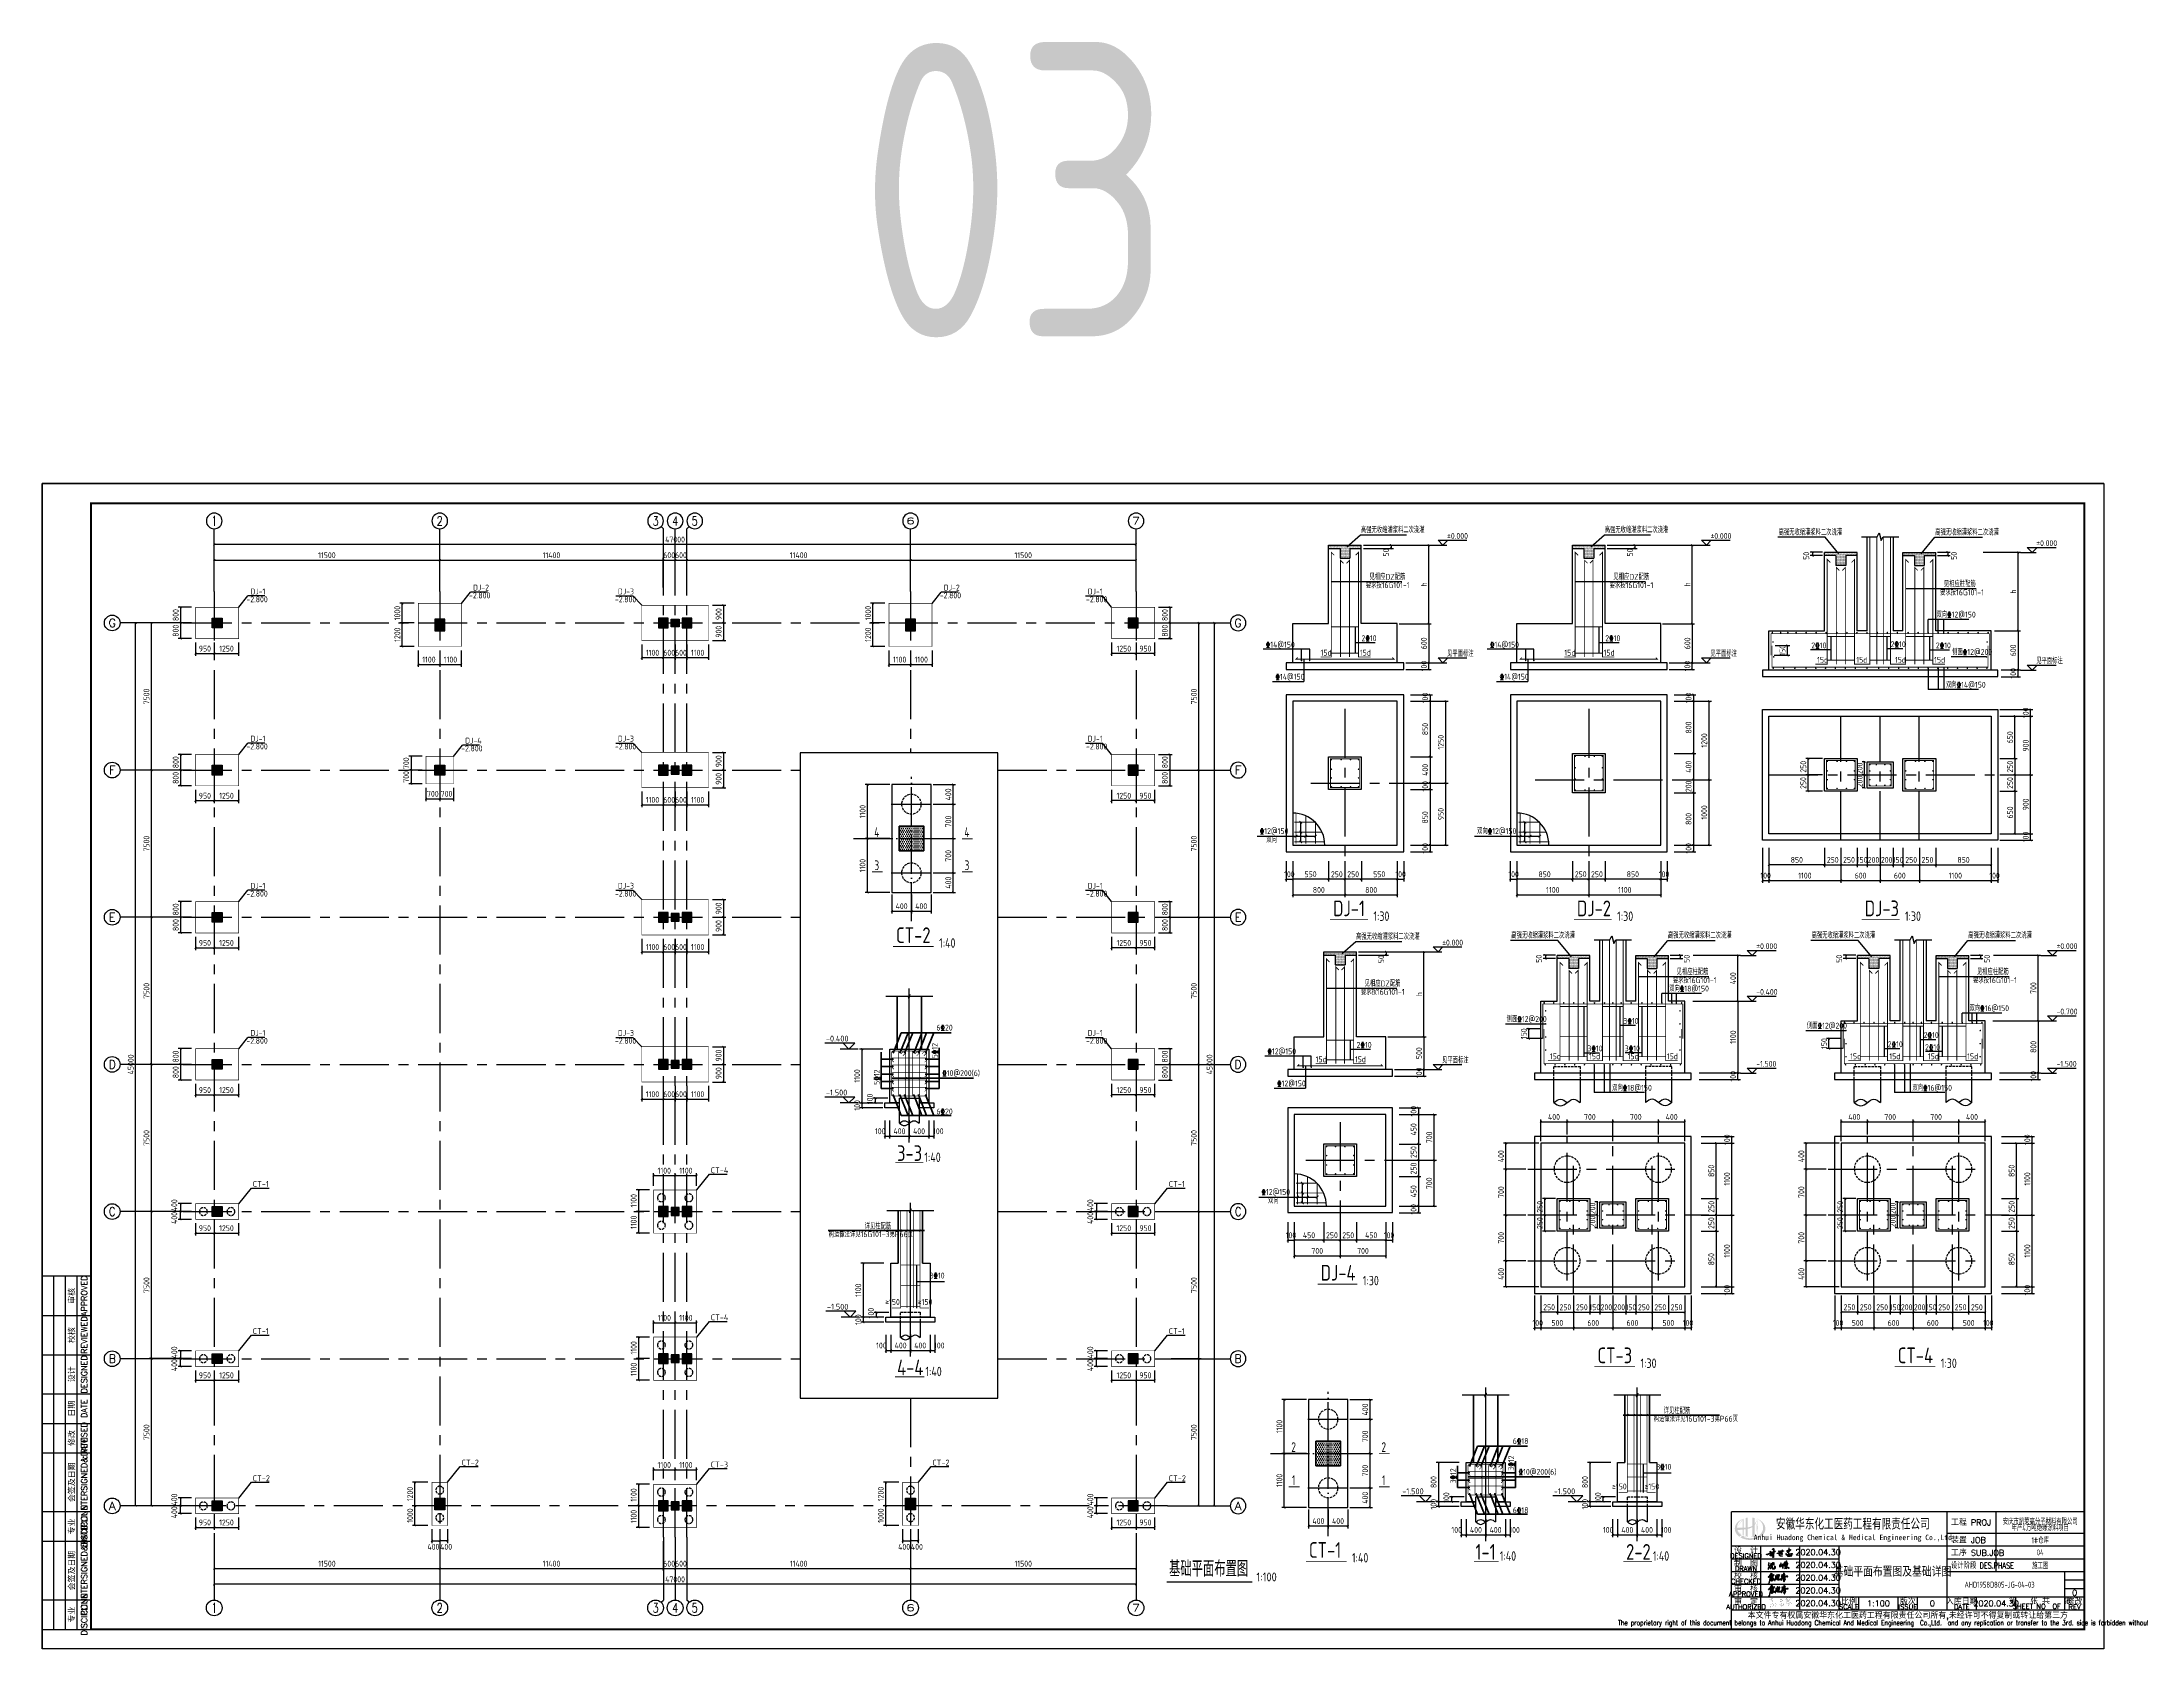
# Model space of a CAD drawing. Header units: millimetres. Extents: x 865490 to 879904, y 39442 to 44891.
# Drawn here: x 867591 to 868662, y 39455 to 40274 of the extents above; entities that cross this region are included whole.
import ezdxf
from ezdxf.enums import TextEntityAlignment as Align

# ---------------------------------------------------------------- set-up
doc = ezdxf.new("R2010")
doc.units = ezdxf.units.MM
doc.header["$LTSCALE"] = 1000
doc.header["$MEASUREMENT"] = 0
for name, pattern in [('CENTER', [2, 1.25, -0.25, 0.25, -0.25]), ('DASH', [0.35, 0.25, -0.1]), ('DOTE', [2.42, 2, -0.2, 0.02, -0.2])]:
    doc.linetypes.add(name, pattern=pattern)
for name, color, linetype in [('1505', 2, 'Continuous'), ('1507', 6, 'Continuous'), ('1525', 1, 'Continuous'), ('1526', 7, 'Continuous'), ('1527', 7, 'Continuous'), ('1530', 253, 'Continuous'), ('1534', 7, 'Continuous'), ('AXIS', 3, 'Continuous'), ('AXIS_TEXT', 7, 'Continuous'), ('DIM', 7, 'Continuous'), ('DOTE', 1, 'DOTE'), ('HATCH', 8, 'Continuous'), ('M_Prof', 2, 'Continuous'), ('M_Thin', 7, 'Continuous'), ('NUM', 7, 'Continuous'), ('PUB_DIM', 3, 'Continuous'), ('PUB_TEXT', 7, 'Continuous'), ('图名下划线', 7, 'Continuous'), ('垫层', 8, 'Continuous'), ('基础', 4, 'Continuous'), ('承台轮廓', 7, 'Continuous'), ('文字', 7, 'Continuous'), ('构造柱', 3, 'Continuous'), ('柱', 2, 'Continuous'), ('柱集中标注', 2, 'Continuous'), ('标注', 7, 'Continuous'), ('桩', 6, 'Continuous'), ('梁标注', 7, 'Continuous'), ('梁集中标注', 2, 'Continuous'), ('檩条', 34, 'Continuous'), ('钢筋线', 1, 'Continuous')]:
    doc.layers.add(name, color=color, linetype=linetype)
for name, color, linetype, lineweight in [('基础钢筋', 1, 'Continuous', 50), ('承台基础', 23, 'Continuous', 18), ('砼柱', 2, 'Continuous', 35)]:
    doc.layers.add(name, color=color, linetype=linetype, lineweight=lineweight)
doc.styles.add('_TCH_AXIS', font='COMPLEX', dxfattribs={"bigfont": 'GBCBIG'})
doc.styles.add('COMPLEX', font='COMPLEX')
doc.styles.add('ECEC_TK', font='txt_l.shx', dxfattribs={"bigfont": 'hztxt_l.shx'})
doc.styles.add('ECEC_TQ', font='txt_l.shx', dxfattribs={"bigfont": 'hztxt_l.shx'})
doc.styles.add('ECEC_TQ_S', font='')
doc.styles.add('GBHZ', font='gbenor.shx', dxfattribs={"width": 0.9, "bigfont": 'gbcbig.shx'})
doc.styles.get("Standard").update_dxf_attribs({"font": 'gbenor.shx', "bigfont": 'gbcbig.shx'})
doc.styles.add('TS', font='tssdeng.shx', dxfattribs={"width": 0.8, "height": 2.5, "bigfont": 'tssdchn.shx'})
doc.styles.add('TSSD_REIN', font='tssdeng.shx', dxfattribs={"width": 0.7, "bigfont": 'tssdchn.shx'})
doc.styles.get('ECEC_TQ_S').set_extended_font_data('SimSun')
doc.dimstyles.new('Y100', dxfattribs={"dimscale": 0, "dimtxt": 3, "dimasz": 0.01, "dimexe": 1.2, "dimexo": 2, "dimgap": 1, "dimtad": 1, "dimdec": 0, "dimlfac": 100, "dimzin": 0, "dimdsep": 46, "dimtxsty": 'GBHZ', "dimblk": 'DX', "dimcen": 0.09, "dimdle": 1, "dimclrd": 7, "dimclre": 7, "dimclrt": 7, "dimadec": 0, "dimazin": 0, "dimtfac": 1, "dimtdec": 0, "dimtix": 1, "dimtmove": 2, "dimatfit": 3, "dimldrblk": 'DX', "dimfxl": 0, "dimtolj": 1, "dimtzin": 0, "dimarcsym": 0})
doc.dimstyles.new('Y30', dxfattribs={"dimscale": 0, "dimtxt": 3, "dimasz": 0.01, "dimexe": 1.2, "dimexo": 1, "dimgap": 1, "dimtad": 1, "dimdec": 0, "dimlfac": 30, "dimzin": 0, "dimdsep": 46, "dimtxsty": 'GBHZ', "dimblk1": 'DX', "dimblk2": 'DX', "dimsah": 1, "dimcen": 0.09, "dimdle": 1, "dimadec": 0, "dimazin": 0, "dimtfac": 1, "dimtdec": 0, "dimtix": 1, "dimtmove": 2, "dimatfit": 3, "dimldrblk": 'DX', "dimfxl": 0, "dimtolj": 1, "dimtzin": 0, "dimarcsym": 0})
doc.dimstyles.new('Y40', dxfattribs={"dimscale": 0, "dimtxt": 3, "dimasz": 0.01, "dimexe": 1.2, "dimexo": 1, "dimgap": 1, "dimtad": 1, "dimdec": 0, "dimlfac": 40, "dimzin": 0, "dimdsep": 46, "dimtxsty": 'GBHZ', "dimblk1": 'DX', "dimblk2": 'DX', "dimsah": 1, "dimcen": 0.09, "dimdle": 1, "dimadec": 0, "dimazin": 0, "dimtfac": 1, "dimtdec": 0, "dimtix": 1, "dimtmove": 2, "dimatfit": 3, "dimldrblk": 'DX', "dimfxl": 0, "dimtolj": 1, "dimtzin": 0, "dimarcsym": 0})
pattern_1 = [(0, (1495.35623, -1309.69012), (0.15625, 0.3125), [0, -0.3125])]
pattern_2 = [(0, (1359.09976, -1515.10033), (0.15625, 0.3125), [0, -0.3125])]
pattern_3 = [(0, (1512.19126, -1515.10033), (0.15625, 0.3125), [0, -0.3125])]

# ---------------------------------------------------------------- blocks, each defined once
blk = doc.blocks.new('DX')
at = {"color": 0, "linetype": 'ByBlock', "const_width": 40}
blk.add_lwpolyline([(-54, -51), (46, 49)], dxfattribs=at)
blk = doc.blocks.new('*D1594')
at = {"layer": 'Defpoints', "color": 0, "transparency": 16777216}
for p in [(868303.3, 39528), (868314.9, 39530.5), (868314.9, 39528)]:
    blk.add_point(p, dxfattribs=at)
at = {"layer": 'dim', "color": 0, "lineweight": -2, "transparency": 16777216}
for p, q in [((868313.9, 39530.5), (868302.1, 39530.5)), ((868313.9, 39528), (868302.1, 39528)), ((868303.3, 39530.5), (868303.3, 39530.5)), ((868303.3, 39530.5), (868303.3, 39528)), ((868303.3, 39528), (868303.3, 39527.9))]:
    blk.add_line(p, q, dxfattribs=at)
at = {"layer": 'dim', "color": 0, "lineweight": -2, "transparency": 16777216, "xscale": 0.01, "yscale": 0.01, "zscale": 0.01}
for p, rotation in [((868303.3, 39530.5), 270), ((868303.3, 39528), 90)]:
    blk.add_blockref('DX', p, dxfattribs=dict(at, rotation=rotation))
at = {"layer": 'dim', "color": 0, "transparency": 16777216, "insert": (868300.8, 39529.2), "char_height": 3, "attachment_point": 5, "rotation": 90, "style": 'GBHZ'}
blk.add_mtext('\\A1;100', dxfattribs=at)
blk = doc.blocks.new('*D1595')
at = {"layer": 'Defpoints', "color": 0, "transparency": 16777216}
for p in [(868314.9, 39550.5), (868303.3, 39530.5), (868314.9, 39530.5)]:
    blk.add_point(p, dxfattribs=at)
at = {"layer": 'dim', "color": 0, "lineweight": -2, "transparency": 16777216}
for p, q in [((868313.9, 39550.5), (868302.1, 39550.5)), ((868303.3, 39550.5), (868303.3, 39530.5)), ((868313.9, 39530.5), (868302.1, 39530.5))]:
    blk.add_line(p, q, dxfattribs=at)
at = {"layer": 'dim', "color": 0, "lineweight": -2, "transparency": 16777216, "xscale": 0.01, "yscale": 0.01, "zscale": 0.01}
for p, rotation in [((868303.3, 39550.5), 90), ((868303.3, 39530.5), 270)]:
    blk.add_blockref('DX', p, dxfattribs=dict(at, rotation=rotation))
at = {"layer": 'dim', "color": 0, "transparency": 16777216, "insert": (868300.8, 39540.5), "char_height": 3, "attachment_point": 5, "rotation": 90, "style": 'GBHZ'}
blk.add_mtext('\\A1;800', dxfattribs=at)
blk = doc.blocks.new('*D1596')
at = {"layer": 'Defpoints', "color": 0, "transparency": 16777216}
for p in [(868314.9, 39522.6), (868317.4, 39522.6), (868317.4, 39513.6)]:
    blk.add_point(p, dxfattribs=at)
at = {"layer": 'dim', "color": 0, "lineweight": -2, "transparency": 16777216}
for p, q in [((868314.9, 39521.6), (868314.9, 39512.4)), ((868317.4, 39521.6), (868317.4, 39512.4)), ((868314.9, 39513.6), (868317.4, 39513.6))]:
    blk.add_line(p, q, dxfattribs=at)
at = {"layer": 'dim', "color": 0, "lineweight": -2, "transparency": 16777216, "xscale": 0.01, "yscale": 0.01, "zscale": 0.01, "rotation": 180}
blk.add_blockref('DX', (868314.9, 39513.6), dxfattribs=at)
at = {"layer": 'dim', "color": 0, "lineweight": -2, "transparency": 16777216, "xscale": 0.01, "yscale": 0.01, "zscale": 0.01}
blk.add_blockref('DX', (868317.4, 39513.6), dxfattribs=at)
at = {"layer": 'dim', "color": 0, "transparency": 16777216, "insert": (868312.6, 39516.1), "char_height": 3, "attachment_point": 5, "style": 'GBHZ'}
blk.add_mtext('\\A1;100', dxfattribs=at)
blk = doc.blocks.new('*D1597')
at = {"layer": 'Defpoints', "color": 0, "transparency": 16777216}
for p in [(868337.4, 39522.6), (868339.9, 39522.6), (868339.9, 39513.6)]:
    blk.add_point(p, dxfattribs=at)
at = {"layer": 'dim', "color": 0, "lineweight": -2, "transparency": 16777216}
for p, q in [((868337.4, 39521.6), (868337.4, 39512.4)), ((868339.9, 39521.6), (868339.9, 39512.4)), ((868337.4, 39513.6), (868339.9, 39513.6))]:
    blk.add_line(p, q, dxfattribs=at)
at = {"layer": 'dim', "color": 0, "lineweight": -2, "transparency": 16777216, "xscale": 0.01, "yscale": 0.01, "zscale": 0.01, "rotation": 180}
blk.add_blockref('DX', (868337.4, 39513.6), dxfattribs=at)
at = {"layer": 'dim', "color": 0, "lineweight": -2, "transparency": 16777216, "xscale": 0.01, "yscale": 0.01, "zscale": 0.01}
blk.add_blockref('DX', (868339.9, 39513.6), dxfattribs=at)
at = {"layer": 'dim', "color": 0, "transparency": 16777216, "insert": (868342.1, 39516.1), "char_height": 3, "attachment_point": 5, "style": 'GBHZ'}
blk.add_mtext('\\A1;100', dxfattribs=at)
blk = doc.blocks.new('*D1606')
at = {"layer": 'Defpoints', "color": 0, "transparency": 16777216}
for p in [(868317.4, 39522.6), (868327.4, 39522.6), (868327.4, 39513.6)]:
    blk.add_point(p, dxfattribs=at)
at = {"layer": 'dim', "color": 0, "lineweight": -2, "transparency": 16777216}
for p, q in [((868317.4, 39521.6), (868317.4, 39512.4)), ((868327.4, 39521.6), (868327.4, 39512.4)), ((868317.4, 39513.6), (868327.4, 39513.6))]:
    blk.add_line(p, q, dxfattribs=at)
at = {"layer": 'dim', "color": 0, "lineweight": -2, "transparency": 16777216, "xscale": 0.01, "yscale": 0.01, "zscale": 0.01, "rotation": 180}
blk.add_blockref('DX', (868317.4, 39513.6), dxfattribs=at)
at = {"layer": 'dim', "color": 0, "lineweight": -2, "transparency": 16777216, "xscale": 0.01, "yscale": 0.01, "zscale": 0.01}
blk.add_blockref('DX', (868327.4, 39513.6), dxfattribs=at)
at = {"layer": 'dim', "color": 0, "transparency": 16777216, "insert": (868322.4, 39516.1), "char_height": 3, "attachment_point": 5, "style": 'GBHZ'}
blk.add_mtext('\\A1;400', dxfattribs=at)
blk = doc.blocks.new('*D1607')
at = {"layer": 'Defpoints', "color": 0, "transparency": 16777216}
for p in [(868327.4, 39522.6), (868337.4, 39522.6), (868337.4, 39513.6)]:
    blk.add_point(p, dxfattribs=at)
at = {"layer": 'dim', "color": 0, "lineweight": -2, "transparency": 16777216}
for p, q in [((868327.4, 39521.6), (868327.4, 39512.4)), ((868337.4, 39521.6), (868337.4, 39512.4)), ((868327.4, 39513.6), (868337.4, 39513.6))]:
    blk.add_line(p, q, dxfattribs=at)
at = {"layer": 'dim', "color": 0, "lineweight": -2, "transparency": 16777216, "xscale": 0.01, "yscale": 0.01, "zscale": 0.01, "rotation": 180}
blk.add_blockref('DX', (868327.4, 39513.6), dxfattribs=at)
at = {"layer": 'dim', "color": 0, "lineweight": -2, "transparency": 16777216, "xscale": 0.01, "yscale": 0.01, "zscale": 0.01}
blk.add_blockref('DX', (868337.4, 39513.6), dxfattribs=at)
at = {"layer": 'dim', "color": 0, "transparency": 16777216, "insert": (868332.4, 39516.1), "char_height": 3, "attachment_point": 5, "style": 'GBHZ'}
blk.add_mtext('\\A1;400', dxfattribs=at)
blk = doc.blocks.new('*D1608')
at = {"layer": 'Defpoints', "color": 0, "transparency": 16777216}
for p in [(868310.1, 39533), (868314.9, 39530.5), (868317.4, 39533)]:
    blk.add_point(p, dxfattribs=at)
at = {"layer": 'dim', "color": 0, "lineweight": -2, "transparency": 16777216}
for p, q in [((868316.4, 39533), (868308.9, 39533)), ((868313.9, 39530.5), (868308.9, 39530.5)), ((868310.1, 39530.5), (868310.1, 39533))]:
    blk.add_line(p, q, dxfattribs=at)
at = {"layer": 'dim', "color": 0, "lineweight": -2, "transparency": 16777216, "xscale": 0.01, "yscale": 0.01, "zscale": 0.01}
for p, rotation in [((868310.1, 39533), 90), ((868310.1, 39530.5), 270)]:
    blk.add_blockref('DX', p, dxfattribs=dict(at, rotation=rotation))
at = {"layer": 'dim', "color": 0, "transparency": 16777216, "insert": (868307.3, 39532.6), "char_height": 3, "attachment_point": 5, "rotation": 90, "style": 'GBHZ'}
blk.add_mtext('\\A1;100', dxfattribs=at)
blk = doc.blocks.new('*D1609')
at = {"layer": 'Defpoints', "color": 0, "transparency": 16777216}
for p in [(868380.5, 39528), (868392.1, 39530.5), (868392.1, 39528)]:
    blk.add_point(p, dxfattribs=at)
at = {"layer": 'dim', "color": 0, "lineweight": -2, "transparency": 16777216}
for p, q in [((868391.1, 39530.5), (868379.3, 39530.5)), ((868391.1, 39528), (868379.3, 39528)), ((868380.5, 39530.5), (868380.5, 39530.5)), ((868380.5, 39530.5), (868380.5, 39528)), ((868380.5, 39528), (868380.5, 39527.9))]:
    blk.add_line(p, q, dxfattribs=at)
at = {"layer": 'dim', "color": 0, "lineweight": -2, "transparency": 16777216, "xscale": 0.01, "yscale": 0.01, "zscale": 0.01}
for p, rotation in [((868380.5, 39530.5), 270), ((868380.5, 39528), 90)]:
    blk.add_blockref('DX', p, dxfattribs=dict(at, rotation=rotation))
at = {"layer": 'dim', "color": 0, "transparency": 16777216, "insert": (868378, 39529.2), "char_height": 3, "attachment_point": 5, "rotation": 90, "style": 'GBHZ'}
blk.add_mtext('\\A1;100', dxfattribs=at)
blk = doc.blocks.new('*D1610')
at = {"layer": 'Defpoints', "color": 0, "transparency": 16777216}
for p in [(868392.1, 39550.5), (868380.5, 39530.5), (868392.1, 39530.5)]:
    blk.add_point(p, dxfattribs=at)
at = {"layer": 'dim', "color": 0, "lineweight": -2, "transparency": 16777216}
for p, q in [((868391.1, 39550.5), (868379.3, 39550.5)), ((868380.5, 39550.5), (868380.5, 39530.5)), ((868391.1, 39530.5), (868379.3, 39530.5))]:
    blk.add_line(p, q, dxfattribs=at)
at = {"layer": 'dim', "color": 0, "lineweight": -2, "transparency": 16777216, "xscale": 0.01, "yscale": 0.01, "zscale": 0.01}
for p, rotation in [((868380.5, 39550.5), 90), ((868380.5, 39530.5), 270)]:
    blk.add_blockref('DX', p, dxfattribs=dict(at, rotation=rotation))
at = {"layer": 'dim', "color": 0, "transparency": 16777216, "insert": (868378, 39540.5), "char_height": 3, "attachment_point": 5, "rotation": 90, "style": 'GBHZ'}
blk.add_mtext('\\A1;800', dxfattribs=at)
blk = doc.blocks.new('*D1611')
at = {"layer": 'Defpoints', "color": 0, "transparency": 16777216}
for p in [(868392.1, 39522.6), (868394.6, 39522.6), (868394.6, 39513.6)]:
    blk.add_point(p, dxfattribs=at)
at = {"layer": 'dim', "color": 0, "lineweight": -2, "transparency": 16777216}
for p, q in [((868392.1, 39521.6), (868392.1, 39512.4)), ((868394.6, 39521.6), (868394.6, 39512.4)), ((868392.1, 39513.6), (868394.6, 39513.6))]:
    blk.add_line(p, q, dxfattribs=at)
at = {"layer": 'dim', "color": 0, "lineweight": -2, "transparency": 16777216, "xscale": 0.01, "yscale": 0.01, "zscale": 0.01, "rotation": 180}
blk.add_blockref('DX', (868392.1, 39513.6), dxfattribs=at)
at = {"layer": 'dim', "color": 0, "lineweight": -2, "transparency": 16777216, "xscale": 0.01, "yscale": 0.01, "zscale": 0.01}
blk.add_blockref('DX', (868394.6, 39513.6), dxfattribs=at)
at = {"layer": 'dim', "color": 0, "transparency": 16777216, "insert": (868389.8, 39516.1), "char_height": 3, "attachment_point": 5, "style": 'GBHZ'}
blk.add_mtext('\\A1;100', dxfattribs=at)
blk = doc.blocks.new('*D1612')
at = {"layer": 'Defpoints', "color": 0, "transparency": 16777216}
for p in [(868414.6, 39522.6), (868417.1, 39522.6), (868417.1, 39513.6)]:
    blk.add_point(p, dxfattribs=at)
at = {"layer": 'dim', "color": 0, "lineweight": -2, "transparency": 16777216}
for p, q in [((868414.6, 39521.6), (868414.6, 39512.4)), ((868417.1, 39521.6), (868417.1, 39512.4)), ((868414.6, 39513.6), (868417.1, 39513.6))]:
    blk.add_line(p, q, dxfattribs=at)
at = {"layer": 'dim', "color": 0, "lineweight": -2, "transparency": 16777216, "xscale": 0.01, "yscale": 0.01, "zscale": 0.01, "rotation": 180}
blk.add_blockref('DX', (868414.6, 39513.6), dxfattribs=at)
at = {"layer": 'dim', "color": 0, "lineweight": -2, "transparency": 16777216, "xscale": 0.01, "yscale": 0.01, "zscale": 0.01}
blk.add_blockref('DX', (868417.1, 39513.6), dxfattribs=at)
at = {"layer": 'dim', "color": 0, "transparency": 16777216, "insert": (868419.4, 39516.1), "char_height": 3, "attachment_point": 5, "style": 'GBHZ'}
blk.add_mtext('\\A1;100', dxfattribs=at)
blk = doc.blocks.new('*D1613')
at = {"layer": 'Defpoints', "color": 0, "transparency": 16777216}
for p in [(868394.6, 39522.6), (868404.6, 39522.6), (868404.6, 39513.6)]:
    blk.add_point(p, dxfattribs=at)
at = {"layer": 'dim', "color": 0, "lineweight": -2, "transparency": 16777216}
for p, q in [((868394.6, 39521.6), (868394.6, 39512.4)), ((868404.6, 39521.6), (868404.6, 39512.4)), ((868394.6, 39513.6), (868404.6, 39513.6))]:
    blk.add_line(p, q, dxfattribs=at)
at = {"layer": 'dim', "color": 0, "lineweight": -2, "transparency": 16777216, "xscale": 0.01, "yscale": 0.01, "zscale": 0.01, "rotation": 180}
blk.add_blockref('DX', (868394.6, 39513.6), dxfattribs=at)
at = {"layer": 'dim', "color": 0, "lineweight": -2, "transparency": 16777216, "xscale": 0.01, "yscale": 0.01, "zscale": 0.01}
blk.add_blockref('DX', (868404.6, 39513.6), dxfattribs=at)
at = {"layer": 'dim', "color": 0, "transparency": 16777216, "insert": (868399.6, 39516.1), "char_height": 3, "attachment_point": 5, "style": 'GBHZ'}
blk.add_mtext('\\A1;400', dxfattribs=at)
blk = doc.blocks.new('*D1614')
at = {"layer": 'Defpoints', "color": 0, "transparency": 16777216}
for p in [(868404.6, 39522.6), (868414.6, 39522.6), (868414.6, 39513.6)]:
    blk.add_point(p, dxfattribs=at)
at = {"layer": 'dim', "color": 0, "lineweight": -2, "transparency": 16777216}
for p, q in [((868404.6, 39521.6), (868404.6, 39512.4)), ((868414.6, 39521.6), (868414.6, 39512.4)), ((868404.6, 39513.6), (868414.6, 39513.6))]:
    blk.add_line(p, q, dxfattribs=at)
at = {"layer": 'dim', "color": 0, "lineweight": -2, "transparency": 16777216, "xscale": 0.01, "yscale": 0.01, "zscale": 0.01, "rotation": 180}
blk.add_blockref('DX', (868404.6, 39513.6), dxfattribs=at)
at = {"layer": 'dim', "color": 0, "lineweight": -2, "transparency": 16777216, "xscale": 0.01, "yscale": 0.01, "zscale": 0.01}
blk.add_blockref('DX', (868414.6, 39513.6), dxfattribs=at)
at = {"layer": 'dim', "color": 0, "transparency": 16777216, "insert": (868409.6, 39516.1), "char_height": 3, "attachment_point": 5, "style": 'GBHZ'}
blk.add_mtext('\\A1;400', dxfattribs=at)
blk = doc.blocks.new('*D1615')
at = {"layer": 'Defpoints', "color": 0, "transparency": 16777216}
for p in [(868387.3, 39533), (868392.1, 39530.5), (868394.6, 39533)]:
    blk.add_point(p, dxfattribs=at)
at = {"layer": 'dim', "color": 0, "lineweight": -2, "transparency": 16777216}
for p, q in [((868393.6, 39533), (868386.1, 39533)), ((868391.1, 39530.5), (868386.1, 39530.5)), ((868387.3, 39530.5), (868387.3, 39533))]:
    blk.add_line(p, q, dxfattribs=at)
at = {"layer": 'dim', "color": 0, "lineweight": -2, "transparency": 16777216, "xscale": 0.01, "yscale": 0.01, "zscale": 0.01}
for p, rotation in [((868387.3, 39530.5), 270), ((868387.3, 39533), 90)]:
    blk.add_blockref('DX', p, dxfattribs=dict(at, rotation=rotation))
at = {"layer": 'dim', "color": 0, "transparency": 16777216, "insert": (868384.6, 39532.6), "char_height": 3, "attachment_point": 5, "rotation": 90, "style": 'GBHZ'}
blk.add_mtext('\\A1;100', dxfattribs=at)
blk = doc.blocks.new('A$C744C32FA')
at = {"const_width": 30}
for points in [[(-2326, 582), (-2064, 692), (-1816, 796), (-1490, 848), (-1270, 844)], [(-1936, 1093), (-1737, 1077), (-1648, 1041), (-1810, 905)], [(-1731, 663), (-1881, 583), (-1870, 98)], [(-1827, 396), (-1624, 407), (-1683, 178), (-1785, 172)], [(-164, 18), (-164, 609), (181, 609), (259, 574), (264, 359)], [(-164, 314), (-7, 353), (104, 403)], [(-134, 116), (-29, 188), (93, 237), (170, 221), (209, 331), (264, 359)], [(942, 898), (1107, 926), (1169, 977), (1294, 1000)], [(948, 580), (1073, 676), (1203, 739), (1357, 744), (1391, 773)], [(1507, 561), (1490, 391), (1400, 274), (1309, 157), (1214, 34), (1126, -80), (1076, -119)], [(1096, 313), (1232, 433), (1357, 563), (1402, 586)], [(1192, 881), (1164, 478), (1155, 349)], [(1369, -2), (1421, -24), (1477, -51)], [(1510, 451), (1603, 321), (1697, 211), (1854, 88), (1967, -1), (2044, -62), (2137, -96), (2323, -163), (2364, -162), (2404, -149), (2384, -156)], [(1530, 654), (1647, 720), (1785, 749), (1891, 785), (2007, 796)], [(1541, 978), (1734, 989), (1818, 1000), (1872, 989)], [(1603, 465), (1698, 528), (1794, 557), (1966, 568), (2003, 590)], [(1706, 987), (1698, 528)], [(-2108, -913), (-2158, -364), (-1863, -238), (-1491, -154), (-1069, -179), (-858, -255), (-909, -331), (-1198, -765)], [(-1677, -676), (-1677, -347)], [(-1677, -415), (-1452, -396), (-1441, -504), (-1677, -676)], [(-238, -177), (-238, -696)], [(-193, -327), (-59, -250), (154, -178), (450, -162), (558, -210), (534, -366), (450, -489), (346, -609)], [(-47, -485), (45, -414), (178, -350), (322, -338)], [(-3, -681), (142, -597), (326, -529), (398, -549)], [(1332, -239), (1431, -185), (1526, -163), (1671, -155), (1722, -174), (1703, -260), (1445, -564)]]:
    blk.add_lwpolyline(points, dxfattribs=at)
blk = doc.blocks.new('ZYC')
h = blk.add_hatch()
h.set_pattern_fill('ANSI31', color=256, scale=0.01, style=0)
h.paths.add_polyline_path([(0.191716, 0.193383), (0.190548, 0.202253), (0.193921, 0.209), (0.201718, 0.213388), (0.217472, 0.22272), (0.225169, 0.22774), (0.240061, 0.238394), (0.258667, 0.248519), (0.268004, 0.25352), (0.28674, 0.263401), (0.294628, 0.264902), (0.298717, 0.265243), (0.306745, 0.265068), (0.308789, 0.264548), (0.309735, 0.261709), (0.308412, 0.260067), (0.297475, 0.244701), (0.290436, 0.237662), (0.27507, 0.226725), (0.252355, 0.212968), (0.241647, 0.204333), (0.223391, 0.185047), (0.223622, 0.181464), (0.224421, 0.179466), (0.226725, 0.176712), (0.25062, 0.191577), (0.262092, 0.200013), (0.283406, 0.218389), (0.297409, 0.232393), (0.304411, 0.239395), (0.318415, 0.253398), (0.320906, 0.2583), (0.321641, 0.261237), (0.321749, 0.266735), (0.319516, 0.270611), (0.318508, 0.272625), (0.316748, 0.276738), (0.301969, 0.277631), (0.294072, 0.276555), (0.280072, 0.271736), (0.264068, 0.263734), (0.256066, 0.259733), (0.240061, 0.251731), (0.233868, 0.248283), (0.230965, 0.245742), (0.226725, 0.240061), (0.214987, 0.236586), (0.209117, 0.233284), (0.200051, 0.225058), (0.192716, 0.217722), (0.189048, 0.214055), (0.181713, 0.20672), (0.175712, 0.20672), (0.172711, 0.20672), (0.166709, 0.20672), (0.172241, 0.193666), (0.177845, 0.187261), (0.190049, 0.180046), (0.195383, 0.177379), (0.198051, 0.176045), (0.203385, 0.173378), (0.207386, 0.173378), (0.209387, 0.173378), (0.213388, 0.173378), (0.213388, 0.177379), (0.213388, 0.179379), (0.213388, 0.18338), (0.203895, 0.184399), (0.19865, 0.18682)], flags=17)
h.paths.add_polyline_path([(0.260067, 0.325083), (0.264264, 0.330433), (0.265218, 0.335201), (0.263401, 0.341754), (0.273403, 0.351757), (0.278405, 0.356758), (0.288407, 0.366761), (0.291736, 0.3701), (0.290871, 0.376157), (0.28674, 0.37843), (0.278712, 0.378605), (0.274623, 0.378265), (0.266735, 0.376763), (0.252423, 0.368751), (0.245056, 0.365067), (0.230059, 0.358425), (0.229248, 0.364334), (0.231514, 0.368865), (0.236727, 0.371762), (0.24131, 0.378456), (0.242225, 0.383948), (0.240061, 0.391767), (0.237394, 0.394434), (0.23606, 0.395768), (0.233393, 0.398435), (0.230812, 0.400649), (0.226589, 0.399804), (0.225058, 0.396768), (0.223796, 0.391416), (0.22476, 0.38756), (0.228392, 0.383431), (0.228282, 0.380033), (0.227931, 0.378275), (0.226725, 0.375096), (0.210128, 0.354559), (0.200583, 0.345014), (0.180046, 0.328417), (0.176798, 0.323736), (0.172234, 0.322025), (0.166709, 0.323416), (0.178469, 0.342442), (0.183551, 0.352606), (0.191716, 0.373429), (0.201873, 0.398707), (0.206875, 0.411378), (0.216722, 0.436778), (0.22205, 0.441004), (0.226849, 0.441964), (0.233393, 0.440113), (0.248453, 0.432139), (0.25582, 0.427786), (0.270069, 0.41844), (0.272101, 0.414456), (0.275664, 0.412674), (0.280072, 0.413439), (0.283545, 0.409176), (0.284465, 0.405498), (0.283406, 0.400102), (0.280739, 0.400102), (0.279405, 0.400102), (0.276738, 0.400102), (0.276738, 0.396101), (0.276738, 0.394101), (0.276738, 0.3901), (0.28136, 0.388617), (0.285266, 0.389733), (0.288407, 0.393434), (0.294513, 0.396574), (0.297302, 0.401595), (0.296743, 0.408438), (0.288829, 0.417849), (0.283914, 0.422062), (0.273403, 0.428443), (0.271371, 0.432428), (0.267808, 0.434209), (0.263401, 0.433444), (0.255242, 0.439075), (0.251443, 0.442528), (0.245063, 0.450115), (0.250169, 0.45385), (0.253741, 0.455041), (0.260067, 0.455117), (0.278071, 0.461118), (0.287073, 0.464119), (0.305078, 0.47012), (0.307079, 0.469454), (0.308079, 0.46912), (0.310079, 0.468453), (0.308047, 0.464468), (0.304484, 0.462687), (0.300077, 0.463452), (0.298029, 0.461617), (0.297467, 0.459366), (0.29841, 0.456784), (0.29992, 0.453737), (0.30418, 0.452885), (0.306745, 0.455117), (0.317554, 0.46467), (0.323777, 0.468819), (0.336753, 0.475122), (0.340537, 0.478163), (0.341693, 0.48221), (0.340087, 0.486791), (0.336555, 0.489096), (0.331527, 0.48742), (0.330085, 0.483457), (0.321138, 0.480474), (0.316169, 0.479764), (0.306745, 0.480123), (0.280007, 0.473028), (0.266668, 0.46936), (0.240061, 0.461785), (0.207415, 0.451644), (0.191305, 0.445603), (0.160041, 0.431777), (0.160041, 0.434445), (0.160041, 0.435778), (0.160041, 0.438446), (0.175951, 0.452059), (0.184342, 0.458436), (0.201718, 0.47012), (0.208786, 0.474159), (0.212013, 0.478769), (0.213388, 0.486791), (0.216455, 0.489686), (0.2192, 0.490602), (0.223391, 0.490125), (0.229399, 0.500791), (0.2324, 0.506125), (0.238394, 0.516799), (0.240292, 0.524601), (0.23989, 0.529424), (0.236727, 0.536804), (0.23122, 0.540793), (0.226675, 0.541702), (0.220056, 0.540138), (0.210721, 0.53547), (0.206053, 0.533136), (0.196717, 0.528469), (0.198138, 0.538459), (0.198805, 0.543461), (0.200051, 0.553475), (0.196461, 0.554633), (0.193383, 0.556809), (0.184756, 0.554008), (0.180368, 0.550816), (0.175045, 0.543472), (0.17106, 0.54144), (0.169278, 0.537877), (0.170044, 0.53347), (0.172586, 0.532424), (0.174961, 0.533017), (0.176712, 0.535137), (0.179281, 0.539518), (0.183438, 0.541299), (0.188382, 0.540138), (0.181593, 0.526145), (0.177529, 0.519371), (0.168376, 0.506796), (0.153706, 0.492126), (0.146371, 0.484791), (0.1317, 0.47012), (0.128502, 0.463222), (0.125929, 0.459914), (0.120031, 0.455117), (0.119718, 0.451241), (0.121465, 0.448329), (0.125032, 0.446781), (0.14237, 0.464119), (0.151039, 0.472788), (0.168376, 0.490125), (0.176855, 0.50538), (0.184361, 0.512491), (0.200051, 0.520133), (0.209619, 0.525556), (0.215731, 0.527084), (0.226725, 0.526802), (0.227399, 0.518581), (0.226187, 0.513733), (0.221723, 0.506796), (0.205052, 0.490125), (0.196717, 0.48179), (0.180046, 0.465119), (0.164681, 0.45382), (0.157012, 0.448152), (0.141703, 0.436778), (0.125543, 0.421827), (0.116221, 0.415266), (0.096691, 0.405104), (0.075353, 0.394434), (0.064683, 0.3891), (0.043344, 0.37843), (0.039561, 0.375389), (0.038404, 0.371342), (0.04001, 0.366761), (0.044025, 0.366183), (0.046402, 0.366579), (0.050013, 0.368428), (0.072366, 0.379063), (0.083391, 0.384742), (0.105027, 0.396768), (0.108068, 0.400552), (0.112115, 0.401708), (0.116697, 0.400102), (0.119301, 0.403486), (0.121159, 0.404972), (0.125032, 0.406771), (0.129622, 0.401536), (0.130984, 0.396997), (0.130033, 0.3901), (0.132416, 0.389778), (0.133821, 0.388841), (0.135035, 0.386766), (0.137361, 0.391613), (0.137763, 0.394832), (0.136702, 0.400102), (0.139084, 0.400424), (0.14049, 0.401361), (0.141703, 0.403437), (0.142311, 0.400158), (0.143727, 0.39827), (0.146704, 0.396768), (0.146704, 0.383431), (0.146704, 0.376763), (0.146704, 0.363426), (0.140696, 0.341072), (0.138346, 0.329655), (0.135035, 0.306745), (0.132367, 0.293408), (0.131034, 0.28674), (0.128366, 0.273403), (0.127033, 0.268069), (0.126366, 0.265401), (0.125032, 0.260067), (0.122365, 0.24673), (0.121031, 0.240061), (0.118364, 0.226725), (0.11356, 0.208243), (0.111552, 0.198873), (0.108361, 0.180046), (0.102725, 0.164542), (0.100682, 0.156368), (0.098359, 0.140036), (0.09169, 0.113362), (0.088356, 0.100026), (0.081688, 0.073352), (0.078954, 0.060999), (0.07691, 0.054867), (0.071685, 0.043344), (0.0677, 0.041312), (0.065919, 0.037749), (0.066684, 0.033342), (0.064309, 0.030053), (0.059994, 0.029334), (0.056681, 0.031675), (0.055039, 0.032998), (0.0522, 0.032051), (0.05168, 0.030008), (0.050619, 0.024737), (0.051021, 0.021518), (0.053347, 0.016671), (0.058015, 0.016671), (0.060349, 0.016671), (0.065017, 0.016671), (0.072748, 0.023017), (0.076093, 0.027477), (0.08002, 0.036676), (0.096852, 0.082021), (0.10329, 0.105741), (0.111695, 0.153373), (0.123489, 0.195437), (0.128188, 0.21692), (0.135035, 0.260067), (0.139151, 0.267954), (0.14028, 0.272845), (0.140036, 0.281739), (0.142036, 0.283739), (0.143037, 0.28474), (0.145037, 0.28674), (0.143542, 0.294629), (0.143202, 0.298717), (0.14337, 0.306745), (0.145753, 0.307067), (0.147158, 0.308004), (0.148371, 0.310079), (0.151852, 0.30332), (0.152939, 0.299332), (0.153373, 0.291741), (0.1596, 0.295381), (0.16241, 0.299597), (0.163375, 0.306745), (0.166043, 0.306745), (0.167376, 0.306745), (0.170044, 0.306745), (0.175842, 0.313591), (0.179298, 0.316701), (0.186714, 0.321749), (0.209947, 0.339025), (0.223075, 0.346279), (0.250064, 0.356758), (0.256309, 0.362147), (0.262023, 0.363575), (0.270069, 0.361759), (0.258066, 0.349756), (0.252065, 0.343755), (0.240061, 0.331752), (0.221278, 0.318573), (0.211941, 0.311904), (0.193383, 0.29841), (0.19135, 0.294425), (0.187788, 0.292643), (0.18338, 0.293408), (0.182047, 0.288074), (0.18138, 0.285406), (0.180046, 0.280072), (0.184714, 0.280072), (0.187048, 0.280072), (0.191716, 0.280072), (0.206195, 0.295761), (0.214909, 0.302731), (0.233393, 0.313414), (0.233393, 0.310079), (0.233393, 0.308412), (0.233393, 0.305078), (0.218728, 0.293893), (0.212196, 0.286272), (0.203385, 0.270069), (0.200631, 0.267765), (0.198634, 0.266966), (0.19505, 0.266735), (0.189666, 0.263481), (0.18728, 0.259664), (0.186714, 0.253398), (0.189781, 0.250503), (0.192527, 0.249588), (0.196717, 0.250064), (0.210088, 0.262029), (0.216756, 0.268031), (0.230059, 0.280072), (0.233393, 0.280072), (0.233393, 0.283406), (0.241741, 0.284611), (0.245996, 0.286029), (0.253398, 0.290074), (0.253398, 0.288741), (0.253398, 0.28674), (0.260067, 0.28674), (0.263401, 0.28674), (0.263401, 0.289407), (0.263401, 0.290741), (0.263401, 0.293408), (0.268765, 0.293057), (0.27265, 0.295276), (0.27507, 0.300077), (0.276013, 0.302659), (0.275451, 0.30491), (0.273403, 0.306745), (0.262225, 0.306789), (0.255894, 0.30481), (0.24673, 0.29841), (0.245088, 0.297087), (0.242248, 0.298033), (0.241729, 0.300077), (0.247981, 0.31079), (0.251728, 0.3159)])
h.paths.add_polyline_path([(0.172311, 0.351862), (0.151706, 0.320082), (0.148813, 0.335949), (0.149997, 0.345425), (0.156707, 0.360092), (0.156707, 0.372762), (0.156707, 0.379097), (0.156707, 0.391767), (0.151817, 0.400719), (0.150635, 0.406629), (0.151706, 0.416773), (0.165234, 0.42378), (0.172311, 0.426813), (0.186714, 0.431777), (0.191949, 0.436367), (0.196489, 0.437729), (0.203385, 0.436778), (0.200919, 0.423723), (0.198862, 0.417208), (0.193383, 0.405104), (0.180884, 0.369351)], flags=16)
h = blk.add_hatch()
h.set_pattern_fill('ANSI31', color=256, scale=0.01, style=0)
h.paths.add_polyline_path([(0.43011, 0.364093), (0.43011, 0.382765), (0.43011, 0.420108), (0.42674, 0.42542), (0.425073, 0.428087), (0.421775, 0.433444), (0.420561, 0.431369), (0.419156, 0.430432), (0.416773, 0.43011), (0.418678, 0.415427), (0.419679, 0.408091), (0.421775, 0.393434), (0.419006, 0.369579), (0.418668, 0.357391), (0.420108, 0.333419), (0.41744, 0.328084), (0.416107, 0.325417), (0.413439, 0.320082), (0.414054, 0.309347), (0.413343, 0.303662), (0.410105, 0.293408), (0.399991, 0.290918), (0.394373, 0.286237), (0.3901, 0.276738), (0.380676, 0.253935), (0.376645, 0.242177), (0.370095, 0.218389), (0.370095, 0.208387), (0.370095, 0.203385), (0.370095, 0.193383), (0.375842, 0.191199), (0.380817, 0.192305), (0.385099, 0.196717), (0.391767, 0.210054), (0.395101, 0.216722), (0.40177, 0.230059), (0.408931, 0.250792), (0.412599, 0.261129), (0.420108, 0.281739), (0.437767, 0.278859), (0.447218, 0.274133), (0.460118, 0.261734), (0.478724, 0.251609), (0.48806, 0.246608), (0.506796, 0.236727), (0.514554, 0.239101), (0.520234, 0.238155), (0.526802, 0.233393), (0.553475, 0.233393), (0.566812, 0.233393), (0.593485, 0.233393), (0.62211, 0.240615), (0.63627, 0.245335), (0.663503, 0.256732), (0.667504, 0.258733), (0.669505, 0.259733), (0.673506, 0.261734), (0.673506, 0.265068), (0.673506, 0.266735), (0.673506, 0.270069), (0.65194, 0.26343), (0.641248, 0.259755), (0.620159, 0.251731), (0.606822, 0.249064), (0.600154, 0.24773), (0.586817, 0.245063), (0.583483, 0.244396), (0.581816, 0.244062), (0.578481, 0.243396), (0.555142, 0.243396), (0.543472, 0.243396), (0.520133, 0.243396), (0.507672, 0.251585), (0.500819, 0.255011), (0.486791, 0.260067), (0.482384, 0.259302), (0.478821, 0.261083), (0.476789, 0.265068), (0.468212, 0.269419), (0.464099, 0.272162), (0.456784, 0.278405), (0.44933, 0.281676), (0.445738, 0.284191), (0.440113, 0.290074), (0.434588, 0.288683), (0.430024, 0.290394), (0.426776, 0.295076), (0.421963, 0.300651), (0.42138, 0.307062), (0.425109, 0.313414), (0.425389, 0.319104), (0.426579, 0.322279), (0.43011, 0.32675)])
h.paths.add_polyline_path([(0.403437, 0.278405), (0.406483, 0.276895), (0.407335, 0.272635), (0.405104, 0.270069), (0.400789, 0.261552), (0.399657, 0.256267), (0.400102, 0.24673), (0.39271, 0.233425), (0.389042, 0.226756), (0.381764, 0.213388), (0.381342, 0.220741), (0.38169, 0.224569), (0.383431, 0.231726), (0.387336, 0.251661), (0.391694, 0.261829)], flags=16)
h.paths.add_polyline_path([(0.588484, 0.380097), (0.597359, 0.395706), (0.599993, 0.405487), (0.600154, 0.423442), (0.602821, 0.427443), (0.604155, 0.429443), (0.606822, 0.433444), (0.609698, 0.450594), (0.610376, 0.459401), (0.610156, 0.476789), (0.598944, 0.481275), (0.592073, 0.482039), (0.580149, 0.480123), (0.570106, 0.473686), (0.564651, 0.470958), (0.553475, 0.466786), (0.532919, 0.449159), (0.522205, 0.440789), (0.500128, 0.425109), (0.49688, 0.420428), (0.492316, 0.418716), (0.486791, 0.420108), (0.491278, 0.43132), (0.492041, 0.438191), (0.490125, 0.450115), (0.494812, 0.458618), (0.496281, 0.463759), (0.496794, 0.473455), (0.499861, 0.47635), (0.502606, 0.477265), (0.506796, 0.476789), (0.506796, 0.471454), (0.506796, 0.468787), (0.506796, 0.463452), (0.509464, 0.463452), (0.510797, 0.463452), (0.513465, 0.463452), (0.515512, 0.465287), (0.516075, 0.467538), (0.515132, 0.47012), (0.510092, 0.473944), (0.508393, 0.479041), (0.510131, 0.485124), (0.507303, 0.490115), (0.504099, 0.492404), (0.498461, 0.49346), (0.488222, 0.480646), (0.484231, 0.472663), (0.480123, 0.456784), (0.480123, 0.446114), (0.480123, 0.44078), (0.480123, 0.43011), (0.479456, 0.426109), (0.479123, 0.424109), (0.478456, 0.420108), (0.476455, 0.408104), (0.475455, 0.402103), (0.473455, 0.3901), (0.476237, 0.379607), (0.477248, 0.374214), (0.478456, 0.363426), (0.481123, 0.342088), (0.482457, 0.331418), (0.485124, 0.310079), (0.485298, 0.298264), (0.487209, 0.291767), (0.49346, 0.281739), (0.496025, 0.279507), (0.500285, 0.280359), (0.501795, 0.283406), (0.503893, 0.285053), (0.503893, 0.288427), (0.501795, 0.290074), (0.499128, 0.306078), (0.497794, 0.31408), (0.495127, 0.330085), (0.489921, 0.35095), (0.488548, 0.361927), (0.488458, 0.383431), (0.486111, 0.392492), (0.486514, 0.398136), (0.490125, 0.406771), (0.501156, 0.411552), (0.506476, 0.415099), (0.515132, 0.423442), (0.518173, 0.427226), (0.52222, 0.428382), (0.526802, 0.426776), (0.528325, 0.424212), (0.526432, 0.420426), (0.523467, 0.420108), (0.523467, 0.406771), (0.526802, 0.406771), (0.526802, 0.410105), (0.528135, 0.410105), (0.528802, 0.410105), (0.530136, 0.410105), (0.530136, 0.3901), (0.530136, 0.380097), (0.530136, 0.360092), (0.528293, 0.359691), (0.5264, 0.361584), (0.526802, 0.363426), (0.523467, 0.363426), (0.523467, 0.336753), (0.528881, 0.328693), (0.530475, 0.323117), (0.530136, 0.313414), (0.528802, 0.313414), (0.526802, 0.313414), (0.526802, 0.283406), (0.526802, 0.270069), (0.524959, 0.270471), (0.523066, 0.268578), (0.523467, 0.266735), (0.520133, 0.266735), (0.520133, 0.253398), (0.522801, 0.253398), (0.524134, 0.253398), (0.526802, 0.253398), (0.525278, 0.250835), (0.527171, 0.247049), (0.530136, 0.24673), (0.530136, 0.249397), (0.530136, 0.250731), (0.530136, 0.253398), (0.532803, 0.253398), (0.534137, 0.253398), (0.536804, 0.253398), (0.536804, 0.283406), (0.536804, 0.303411), (0.543701, 0.304362), (0.54824, 0.303), (0.553475, 0.29841), (0.555117, 0.297087), (0.557957, 0.298033), (0.558476, 0.300077), (0.574642, 0.330198), (0.580858, 0.346774)])
h.paths.add_polyline_path([(0.540138, 0.37943), (0.540138, 0.400769), (0.540138, 0.443447), (0.544251, 0.445207), (0.546265, 0.446215), (0.550141, 0.448448), (0.558596, 0.455637), (0.56343, 0.458745), (0.57348, 0.463452), (0.582783, 0.469318), (0.589185, 0.470919), (0.600154, 0.47012), (0.600154, 0.462118), (0.600154, 0.458117), (0.600154, 0.450115), (0.591126, 0.428275), (0.587717, 0.416684), (0.583483, 0.393434), (0.583483, 0.395435), (0.583483, 0.396435), (0.583483, 0.398435), (0.582816, 0.396435), (0.582482, 0.395435), (0.581816, 0.393434), (0.576481, 0.37743), (0.573814, 0.369428), (0.568479, 0.353424), (0.563693, 0.335475), (0.560283, 0.326609), (0.551808, 0.310079), (0.549387, 0.31488), (0.545503, 0.317099), (0.540138, 0.316748), (0.541325, 0.320626), (0.540852, 0.323466), (0.538471, 0.32675), (0.535708, 0.32972), (0.536562, 0.33484), (0.540138, 0.336753)], flags=16)
h.paths.add_polyline_path([(0.526802, 0.393434), (0.520133, 0.393434), (0.520133, 0.383431), (0.518799, 0.383431), (0.518133, 0.383431), (0.516799, 0.383431), (0.515643, 0.375402), (0.516436, 0.370647), (0.520133, 0.363426), (0.523467, 0.363426), (0.523467, 0.366761), (0.524801, 0.366761), (0.525468, 0.366761), (0.526802, 0.366761)], flags=17)
h.paths.add_polyline_path([(0.526802, 0.406771), (0.523467, 0.406771), (0.523467, 0.410105), (0.520133, 0.410105), (0.518021, 0.403641), (0.517335, 0.400213), (0.516799, 0.393434), (0.526802, 0.393434)], flags=17)
h.paths.add_polyline_path([(0.520133, 0.273403), (0.517168, 0.273722), (0.515275, 0.277508), (0.516799, 0.280072), (0.515322, 0.280274), (0.514189, 0.279708), (0.513465, 0.278405), (0.509053, 0.274123), (0.507947, 0.269148), (0.510131, 0.263401), (0.5139, 0.263267), (0.516665, 0.260502), (0.516799, 0.256732), (0.520133, 0.256732)], flags=17)
h = blk.add_hatch()
h.set_pattern_fill('ANSI31', color=256, scale=0.01, style=0)
h.paths.add_polyline_path([(0.871345, 0.42887), (0.877014, 0.441542), (0.888561, 0.466786), (0.887043, 0.470041), (0.883569, 0.471431), (0.880225, 0.47012), (0.880225, 0.474121), (0.880225, 0.476122), (0.880225, 0.480123), (0.876842, 0.482728), (0.875355, 0.484586), (0.873557, 0.488458), (0.879788, 0.497952), (0.883563, 0.502415), (0.891895, 0.510131), (0.894109, 0.512712), (0.893264, 0.516935), (0.890228, 0.518466), (0.882117, 0.518604), (0.877851, 0.517893), (0.870223, 0.515132), (0.864821, 0.52111), (0.862839, 0.525469), (0.861887, 0.53347), (0.856662, 0.54685), (0.853994, 0.553519), (0.848551, 0.566812), (0.84612, 0.570258), (0.84256, 0.571445), (0.838548, 0.570146), (0.834376, 0.55897), (0.831649, 0.553515), (0.825211, 0.543472), (0.818543, 0.523467), (0.815209, 0.513465), (0.80854, 0.49346), (0.80654, 0.491459), (0.80554, 0.490459), (0.803539, 0.488458), (0.781826, 0.478132), (0.770242, 0.474043), (0.746858, 0.468453), (0.740671, 0.46563), (0.734812, 0.466802), (0.730187, 0.471787), (0.727621, 0.474019), (0.723362, 0.473167), (0.721851, 0.47012), (0.719419, 0.466675), (0.721173, 0.461415), (0.725186, 0.460118), (0.733628, 0.455915), (0.739244, 0.455113), (0.748525, 0.456784), (0.758528, 0.460118), (0.763529, 0.461785), (0.773531, 0.465119), (0.784076, 0.470453), (0.790119, 0.47223), (0.801872, 0.473455), (0.796442, 0.457016), (0.794098, 0.448645), (0.790202, 0.431777), (0.761914, 0.411004), (0.748191, 0.399958), (0.721851, 0.376763), (0.719546, 0.373426), (0.720255, 0.369169), (0.723519, 0.366761), (0.746674, 0.380799), (0.757642, 0.389367), (0.776866, 0.408438), (0.766118, 0.376456), (0.760783, 0.360452), (0.750192, 0.328417), (0.732723, 0.310244), (0.722265, 0.302226), (0.700179, 0.290074), (0.697284, 0.287008), (0.696369, 0.284262), (0.696845, 0.280072), (0.699684, 0.279157), (0.701079, 0.278459), (0.703513, 0.276738), (0.712713, 0.280665), (0.717172, 0.28401), (0.723519, 0.291741), (0.726659, 0.297847), (0.73168, 0.300636), (0.738522, 0.300077), (0.720634, 0.265553), (0.713177, 0.247249), (0.701846, 0.210054), (0.699024, 0.203867), (0.700195, 0.198008), (0.705181, 0.193383), (0.717185, 0.221389), (0.723187, 0.235393), (0.735188, 0.263401), (0.750469, 0.286767), (0.759738, 0.297752), (0.7802, 0.316748), (0.7802, 0.32675), (0.776866, 0.32675), (0.763667, 0.311956), (0.756997, 0.304619), (0.743524, 0.290074), (0.744225, 0.299963), (0.746137, 0.305318), (0.751859, 0.313414), (0.758927, 0.317452), (0.762153, 0.322062), (0.763529, 0.330085), (0.767936, 0.329319), (0.771499, 0.331101), (0.773531, 0.335086), (0.781822, 0.339679), (0.785726, 0.342873), (0.791869, 0.35009), (0.796661, 0.349308), (0.799884, 0.350229), (0.803539, 0.353424), (0.803539, 0.356091), (0.803539, 0.357425), (0.803539, 0.360092), (0.807755, 0.360184), (0.810113, 0.36097), (0.813542, 0.363426), (0.813542, 0.366761), (0.810207, 0.366761), (0.810207, 0.369428), (0.810207, 0.370762), (0.810207, 0.373429), (0.812875, 0.373429), (0.814208, 0.373429), (0.816876, 0.373429), (0.815817, 0.378825), (0.816736, 0.382503), (0.82021, 0.386766), (0.822877, 0.386766), (0.824211, 0.386766), (0.826878, 0.386766), (0.825691, 0.390644), (0.826165, 0.393484), (0.828545, 0.396768), (0.829759, 0.394693), (0.831164, 0.393756), (0.833547, 0.393434), (0.833547, 0.396101), (0.833547, 0.397435), (0.833547, 0.400102), (0.836881, 0.400102), (0.836881, 0.396768), (0.838724, 0.396367), (0.840617, 0.39826), (0.840215, 0.400102), (0.843549, 0.400102), (0.843549, 0.396768), (0.847321, 0.396775), (0.850211, 0.399664), (0.850218, 0.403437), (0.856886, 0.403437), (0.86022, 0.403437)])
h.paths.add_polyline_path([(0.81766, 0.430826), (0.832668, 0.439013), (0.863554, 0.451782), (0.86659, 0.450251), (0.867435, 0.446028), (0.865221, 0.443447), (0.850551, 0.428776), (0.843216, 0.421441), (0.828545, 0.406771), (0.817133, 0.39283), (0.811464, 0.385827), (0.800205, 0.371762), (0.78972, 0.357746), (0.782385, 0.351511), (0.766863, 0.343421), (0.775929, 0.370852), (0.780598, 0.384525), (0.790202, 0.411772)], flags=16)
h.paths.add_polyline_path([(0.80854, 0.446781), (0.805425, 0.451112), (0.805425, 0.455787), (0.80854, 0.460118), (0.813699, 0.466554), (0.815065, 0.472016), (0.813542, 0.480123), (0.834155, 0.487227), (0.844276, 0.491612), (0.863554, 0.501795), (0.863554, 0.499128), (0.863554, 0.497794), (0.863554, 0.495127), (0.841589, 0.475743), (0.830586, 0.466074)], flags=16)
h.paths.add_polyline_path([(0.816876, 0.44178), (0.828552, 0.450587), (0.834008, 0.455702), (0.843549, 0.466786), (0.846883, 0.466786), (0.846883, 0.47012), (0.852237, 0.469623), (0.856263, 0.471924), (0.858553, 0.476789), (0.859871, 0.479923), (0.864466, 0.480842), (0.866889, 0.478456), (0.871025, 0.476192), (0.871893, 0.470117), (0.868556, 0.466786), (0.863539, 0.464853), (0.861098, 0.463458), (0.856886, 0.460118), (0.850218, 0.460118), (0.850218, 0.456784), (0.838559, 0.447954), (0.831216, 0.444649)], flags=16)
h.paths.add_polyline_path([(0.82021, 0.496794), (0.828392, 0.518733), (0.832394, 0.529737), (0.840215, 0.551808), (0.840995, 0.55289), (0.84277, 0.55289), (0.843549, 0.551808), (0.850321, 0.534079), (0.853333, 0.525043), (0.858553, 0.506796), (0.843346, 0.502328), (0.835663, 0.500323)], flags=16)
h.paths.add_polyline_path([(0.862059, 0.375253), (0.873557, 0.37843), (0.875557, 0.37643), (0.876558, 0.375429), (0.878558, 0.373429), (0.871716, 0.373988), (0.866694, 0.371199), (0.863554, 0.365093), (0.861382, 0.361183), (0.857984, 0.359484), (0.853552, 0.360092), (0.846069, 0.318055), (0.840672, 0.297141), (0.826878, 0.256732), (0.826878, 0.250064), (0.826878, 0.24673), (0.825545, 0.24673), (0.824878, 0.24673), (0.823544, 0.24673), (0.823031, 0.237034), (0.821563, 0.231894), (0.816876, 0.223391), (0.816876, 0.213388), (0.816876, 0.200051), (0.815542, 0.200051), (0.814875, 0.200051), (0.813542, 0.200051), (0.817543, 0.186714), (0.819543, 0.180046), (0.823544, 0.166709), (0.827791, 0.155463), (0.831467, 0.149949), (0.840215, 0.141703), (0.84657, 0.13798), (0.852974, 0.138562), (0.858553, 0.14337), (0.864559, 0.153054), (0.866713, 0.158799), (0.868556, 0.170044), (0.871223, 0.18338), (0.872557, 0.190049), (0.875224, 0.203385), (0.875891, 0.206053), (0.876224, 0.207386), (0.876891, 0.210054), (0.879889, 0.229889), (0.882632, 0.239833), (0.890228, 0.258399), (0.89558, 0.259661), (0.899436, 0.258697), (0.903565, 0.255065), (0.907812, 0.254625), (0.910735, 0.25097), (0.910233, 0.24673), (0.914234, 0.24673), (0.916235, 0.24673), (0.920236, 0.24673), (0.920236, 0.250064), (0.920236, 0.251731), (0.920236, 0.255065), (0.90998, 0.263848), (0.904109, 0.267647), (0.891895, 0.273403), (0.893648, 0.295176), (0.896067, 0.306234), (0.903565, 0.32675), (0.903565, 0.344755), (0.903565, 0.353757), (0.903565, 0.371762), (0.900897, 0.374429), (0.899564, 0.375763), (0.896896, 0.37843), (0.901245, 0.382512), (0.904358, 0.384068), (0.910233, 0.385099), (0.925477, 0.390367), (0.934172, 0.391453), (0.950243, 0.3901), (0.956912, 0.392767), (0.960246, 0.394101), (0.966914, 0.396768), (0.980251, 0.396768), (0.986919, 0.396768), (1.000256, 0.396768), (1.001698, 0.400731), (1.006727, 0.402408), (1.010259, 0.400102), (1.010867, 0.395671), (1.009168, 0.392272), (1.005257, 0.3901), (1.003934, 0.388458), (1.004881, 0.385618), (1.006924, 0.385099), (1.012888, 0.385026), (1.016741, 0.386953), (1.020261, 0.391767), (1.026697, 0.396926), (1.03216, 0.398291), (1.040266, 0.396768), (1.04374, 0.401031), (1.044659, 0.404709), (1.0436, 0.410105), (1.033059, 0.40833), (1.027608, 0.407989), (1.016927, 0.408438), (1.011661, 0.412583), (1.004597, 0.411877), (1.000256, 0.406771), (0.985586, 0.406771), (0.97825, 0.406771), (0.96358, 0.406771), (0.945524, 0.400963), (0.935851, 0.399236), (0.916901, 0.398435), (0.916329, 0.395509), (0.912918, 0.393803), (0.910233, 0.395101), (0.896896, 0.392434), (0.890228, 0.3911), (0.876891, 0.388433), (0.872698, 0.388881), (0.869975, 0.387973), (0.866889, 0.385099), (0.861654, 0.380508), (0.857114, 0.379147), (0.850218, 0.380097), (0.836856, 0.368404), (0.829308, 0.363258), (0.813542, 0.355091), (0.803942, 0.346403), (0.798418, 0.342605), (0.786868, 0.336753), (0.786868, 0.333419), (0.796871, 0.333419), (0.800205, 0.333419), (0.814842, 0.344134), (0.822177, 0.349469), (0.836881, 0.360092), (0.841288, 0.359327), (0.844851, 0.361109), (0.846883, 0.365093), (0.856324, 0.372385)])
h.paths.add_polyline_path([(0.870971, 0.356805), (0.874427, 0.359915), (0.880225, 0.366761), (0.884191, 0.367611), (0.8862, 0.367945), (0.890228, 0.368428), (0.890952, 0.367124), (0.892085, 0.366558), (0.893562, 0.366761), (0.893562, 0.35209), (0.893562, 0.344755), (0.893562, 0.330085), (0.889936, 0.317963), (0.887932, 0.31195), (0.88356, 0.300077), (0.884483, 0.289261), (0.883338, 0.28315), (0.878558, 0.273403), (0.874686, 0.271605), (0.872827, 0.270118), (0.870223, 0.266735), (0.865641, 0.268341), (0.861595, 0.267185), (0.858553, 0.263401), (0.857036, 0.260146), (0.853561, 0.258756), (0.850218, 0.260067), (0.850218, 0.256732), (0.843549, 0.256732), (0.843549, 0.273403), (0.850246, 0.296067), (0.85358, 0.307404), (0.86022, 0.330085), (0.859447, 0.338821), (0.860191, 0.343656), (0.863554, 0.351757)], flags=16)
h.paths.add_polyline_path([(0.869994, 0.257683), (0.876891, 0.256732), (0.875505, 0.248601), (0.874493, 0.244554), (0.87189, 0.236727), (0.866414, 0.212753), (0.863747, 0.200749), (0.858553, 0.176712), (0.854239, 0.168195), (0.853106, 0.16291), (0.853552, 0.153373), (0.851169, 0.153051), (0.849764, 0.152114), (0.848551, 0.150038), (0.839476, 0.160787), (0.835638, 0.167068), (0.830213, 0.180046), (0.830213, 0.216722), (0.835992, 0.226633), (0.839383, 0.23138), (0.850218, 0.243396), (0.853788, 0.247187), (0.855847, 0.248903), (0.86022, 0.251731), (0.865455, 0.256321)], flags=16)
for p, q in [((0.039561, 0.375389), (0.038404, 0.371342)), ((0.038404, 0.371342), (0.04001, 0.366761)), ((0.043344, 0.37843), (0.039561, 0.375389)), ((0.04001, 0.366761), (0.044025, 0.366183)), ((0.064683, 0.3891), (0.043344, 0.37843)), ((0.044025, 0.366183), (0.046402, 0.366579)), ((0.046402, 0.366579), (0.050013, 0.368428)), ((0.050013, 0.368428), (0.072366, 0.379063)), ((0.05168, 0.030008), (0.050619, 0.024737)), ((0.050619, 0.024737), (0.051021, 0.021518)), ((0.051021, 0.021518), (0.053347, 0.016671)), ((0.0522, 0.032051), (0.05168, 0.030008)), ((0.055039, 0.032998), (0.0522, 0.032051)), ((0.053347, 0.016671), (0.058015, 0.016671)), ((0.056681, 0.031675), (0.055039, 0.032998)), ((0.059994, 0.029334), (0.056681, 0.031675)), ((0.058015, 0.016671), (0.060349, 0.016671)), ((0.064309, 0.030053), (0.059994, 0.029334)), ((0.060349, 0.016671), (0.065017, 0.016671)), ((0.066684, 0.033342), (0.064309, 0.030053)), ((0.075353, 0.394434), (0.064683, 0.3891)), ((0.065017, 0.016671), (0.072748, 0.023017)), ((0.0677, 0.041312), (0.065919, 0.037749)), ((0.065919, 0.037749), (0.066684, 0.033342)), ((0.071685, 0.043344), (0.0677, 0.041312)), ((0.07691, 0.054867), (0.071685, 0.043344)), ((0.072366, 0.379063), (0.083391, 0.384742)), ((0.072748, 0.023017), (0.076093, 0.027477)), ((0.096691, 0.405104), (0.075353, 0.394434)), ((0.076093, 0.027477), (0.08002, 0.036676)), ((0.078954, 0.060999), (0.07691, 0.054867)), ((0.081688, 0.073352), (0.078954, 0.060999)), ((0.08002, 0.036676), (0.096852, 0.082021)), ((0.088356, 0.100026), (0.081688, 0.073352)), ((0.083391, 0.384742), (0.105027, 0.396768)), ((0.09169, 0.113362), (0.088356, 0.100026)), ((0.098359, 0.140036), (0.09169, 0.113362)), ((0.116221, 0.415266), (0.096691, 0.405104)), ((0.096852, 0.082021), (0.10329, 0.105741)), ((0.100682, 0.156368), (0.098359, 0.140036)), ((0.102725, 0.164542), (0.100682, 0.156368)), ((0.108361, 0.180046), (0.102725, 0.164542)), ((0.10329, 0.105741), (0.111695, 0.153373)), ((0.105027, 0.396768), (0.108068, 0.400552)), ((0.108068, 0.400552), (0.112115, 0.401708)), ((0.111552, 0.198873), (0.108361, 0.180046)), ((0.11356, 0.208243), (0.111552, 0.198873)), ((0.111695, 0.153373), (0.123489, 0.195437)), ((0.112115, 0.401708), (0.116697, 0.400102)), ((0.118364, 0.226725), (0.11356, 0.208243)), ((0.125543, 0.421827), (0.116221, 0.415266)), ((0.116697, 0.400102), (0.119301, 0.403486)), ((0.121031, 0.240061), (0.118364, 0.226725)), ((0.119301, 0.403486), (0.121159, 0.404972)), ((0.120031, 0.455117), (0.119718, 0.451241)), ((0.119718, 0.451241), (0.121465, 0.448329)), ((0.125929, 0.459914), (0.120031, 0.455117)), ((0.122365, 0.24673), (0.121031, 0.240061)), ((0.121159, 0.404972), (0.125032, 0.406771)), ((0.121465, 0.448329), (0.125032, 0.446781)), ((0.125032, 0.260067), (0.122365, 0.24673)), ((0.123489, 0.195437), (0.128188, 0.21692)), ((0.125032, 0.446781), (0.14237, 0.464119)), ((0.125032, 0.406771), (0.129622, 0.401536)), ((0.126366, 0.265401), (0.125032, 0.260067)), ((0.141703, 0.436778), (0.125543, 0.421827)), ((0.128502, 0.463222), (0.125929, 0.459914)), ((0.127033, 0.268069), (0.126366, 0.265401)), ((0.128366, 0.273403), (0.127033, 0.268069)), ((0.128188, 0.21692), (0.135035, 0.260067)), ((0.131034, 0.28674), (0.128366, 0.273403)), ((0.1317, 0.47012), (0.128502, 0.463222)), ((0.129622, 0.401536), (0.130984, 0.396997)), ((0.130984, 0.396997), (0.130033, 0.3901)), ((0.130033, 0.3901), (0.132416, 0.389778)), ((0.132367, 0.293408), (0.131034, 0.28674)), ((0.146371, 0.484791), (0.1317, 0.47012)), ((0.135035, 0.306745), (0.132367, 0.293408)), ((0.132416, 0.389778), (0.133821, 0.388841)), ((0.133821, 0.388841), (0.135035, 0.386766)), ((0.135035, 0.386766), (0.137361, 0.391613)), ((0.138346, 0.329655), (0.135035, 0.306745)), ((0.135035, 0.260067), (0.139151, 0.267954)), ((0.136702, 0.400102), (0.139084, 0.400424)), ((0.137763, 0.394832), (0.136702, 0.400102)), ((0.137361, 0.391613), (0.137763, 0.394832)), ((0.140696, 0.341072), (0.138346, 0.329655)), ((0.139084, 0.400424), (0.14049, 0.401361)), ((0.139151, 0.267954), (0.14028, 0.272845)), ((0.140036, 0.281739), (0.142036, 0.283739)), ((0.14028, 0.272845), (0.140036, 0.281739)), ((0.14049, 0.401361), (0.141703, 0.403437)), ((0.146704, 0.363426), (0.140696, 0.341072)), ((0.157012, 0.448152), (0.141703, 0.436778)), ((0.141703, 0.403437), (0.142311, 0.400158)), ((0.142036, 0.283739), (0.143037, 0.28474)), ((0.142311, 0.400158), (0.143727, 0.39827)), ((0.14237, 0.464119), (0.151039, 0.472788)), ((0.143037, 0.28474), (0.145037, 0.28674)), ((0.143202, 0.298717), (0.14337, 0.306745)), ((0.143542, 0.294629), (0.143202, 0.298717)), ((0.14337, 0.306745), (0.145753, 0.307067)), ((0.145037, 0.28674), (0.143542, 0.294629)), ((0.143727, 0.39827), (0.146704, 0.396768)), ((0.145753, 0.307067), (0.147158, 0.308004)), ((0.153706, 0.492126), (0.146371, 0.484791)), ((0.146704, 0.396768), (0.146704, 0.383431)), ((0.146704, 0.383431), (0.146704, 0.376763)), ((0.146704, 0.376763), (0.146704, 0.363426)), ((0.147158, 0.308004), (0.148371, 0.310079)), ((0.148371, 0.310079), (0.151852, 0.30332)), ((0.149997, 0.345425), (0.148813, 0.335949)), ((0.148813, 0.335949), (0.151706, 0.320082)), ((0.156707, 0.360092), (0.149997, 0.345425)), ((0.151706, 0.416773), (0.150635, 0.406629)), ((0.150635, 0.406629), (0.151817, 0.400719)), ((0.151039, 0.472788), (0.168376, 0.490125)), ((0.165234, 0.42378), (0.151706, 0.416773)), ((0.151706, 0.320082), (0.172311, 0.351862)), ((0.151817, 0.400719), (0.156707, 0.391767)), ((0.151852, 0.30332), (0.152939, 0.299332)), ((0.152939, 0.299332), (0.153373, 0.291741)), ((0.153373, 0.291741), (0.1596, 0.295381)), ((0.168376, 0.506796), (0.153706, 0.492126)), ((0.156707, 0.391767), (0.156707, 0.379097)), ((0.156707, 0.379097), (0.156707, 0.372762)), ((0.156707, 0.372762), (0.156707, 0.360092)), ((0.164681, 0.45382), (0.157012, 0.448152)), ((0.1596, 0.295381), (0.16241, 0.299597)), ((0.160041, 0.438446), (0.175951, 0.452059)), ((0.191305, 0.445603), (0.160041, 0.431777)), ((0.160041, 0.435778), (0.160041, 0.438446)), ((0.160041, 0.434445), (0.160041, 0.435778)), ((0.160041, 0.431777), (0.160041, 0.434445)), ((0.16241, 0.299597), (0.163375, 0.306745)), ((0.163375, 0.306745), (0.166043, 0.306745)), ((0.180046, 0.465119), (0.164681, 0.45382)), ((0.172311, 0.426813), (0.165234, 0.42378)), ((0.166043, 0.306745), (0.167376, 0.306745)), ((0.166709, 0.323416), (0.178469, 0.342442)), ((0.172234, 0.322025), (0.166709, 0.323416)), ((0.172711, 0.20672), (0.166709, 0.20672)), ((0.166709, 0.20672), (0.172241, 0.193666)), ((0.167376, 0.306745), (0.170044, 0.306745)), ((0.177529, 0.519371), (0.168376, 0.506796)), ((0.168376, 0.490125), (0.176855, 0.50538)), ((0.17106, 0.54144), (0.169278, 0.537877)), ((0.169278, 0.537877), (0.170044, 0.53347)), ((0.170044, 0.53347), (0.172586, 0.532424)), ((0.170044, 0.306745), (0.175842, 0.313591)), ((0.175045, 0.543472), (0.17106, 0.54144)), ((0.176798, 0.323736), (0.172234, 0.322025)), ((0.172241, 0.193666), (0.177845, 0.187261)), ((0.186714, 0.431777), (0.172311, 0.426813)), ((0.172311, 0.351862), (0.180884, 0.369351)), ((0.172586, 0.532424), (0.174961, 0.533017)), ((0.175712, 0.20672), (0.172711, 0.20672)), ((0.174961, 0.533017), (0.176712, 0.535137)), ((0.180368, 0.550816), (0.175045, 0.543472)), ((0.181713, 0.20672), (0.175712, 0.20672)), ((0.175842, 0.313591), (0.179298, 0.316701)), ((0.175951, 0.452059), (0.184342, 0.458436)), ((0.176712, 0.535137), (0.179281, 0.539518)), ((0.180046, 0.328417), (0.176798, 0.323736)), ((0.176855, 0.50538), (0.184361, 0.512491)), ((0.181593, 0.526145), (0.177529, 0.519371)), ((0.177845, 0.187261), (0.190049, 0.180046)), ((0.178469, 0.342442), (0.183551, 0.352606)), ((0.179281, 0.539518), (0.183438, 0.541299)), ((0.179298, 0.316701), (0.186714, 0.321749)), ((0.196717, 0.48179), (0.180046, 0.465119)), ((0.200583, 0.345014), (0.180046, 0.328417)), ((0.18138, 0.285406), (0.180046, 0.280072)), ((0.180046, 0.280072), (0.184714, 0.280072)), ((0.184756, 0.554008), (0.180368, 0.550816)), ((0.180884, 0.369351), (0.193383, 0.405104)), ((0.182047, 0.288074), (0.18138, 0.285406)), ((0.188382, 0.540138), (0.181593, 0.526145)), ((0.189048, 0.214055), (0.181713, 0.20672)), ((0.18338, 0.293408), (0.182047, 0.288074)), ((0.187788, 0.292643), (0.18338, 0.293408)), ((0.183438, 0.541299), (0.188382, 0.540138)), ((0.183551, 0.352606), (0.191716, 0.373429)), ((0.184342, 0.458436), (0.201718, 0.47012)), ((0.184361, 0.512491), (0.200051, 0.520133)), ((0.184714, 0.280072), (0.187048, 0.280072)), ((0.193383, 0.556809), (0.184756, 0.554008)), ((0.191949, 0.436367), (0.186714, 0.431777)), ((0.186714, 0.321749), (0.209947, 0.339025)), ((0.18728, 0.259664), (0.186714, 0.253398)), ((0.186714, 0.253398), (0.189781, 0.250503)), ((0.187048, 0.280072), (0.191716, 0.280072)), ((0.189666, 0.263481), (0.18728, 0.259664)), ((0.19135, 0.294425), (0.187788, 0.292643)), ((0.192716, 0.217722), (0.189048, 0.214055)), ((0.19505, 0.266735), (0.189666, 0.263481)), ((0.189781, 0.250503), (0.192527, 0.249588)), ((0.190049, 0.180046), (0.195383, 0.177379)), ((0.190548, 0.202253), (0.193921, 0.209)), ((0.191716, 0.193383), (0.190548, 0.202253)), ((0.207415, 0.451644), (0.191305, 0.445603)), ((0.193383, 0.29841), (0.19135, 0.294425)), ((0.191716, 0.373429), (0.201873, 0.398707)), ((0.191716, 0.280072), (0.206195, 0.295761)), ((0.19865, 0.18682), (0.191716, 0.193383)), ((0.196489, 0.437729), (0.191949, 0.436367)), ((0.192527, 0.249588), (0.196717, 0.250064)), ((0.200051, 0.225058), (0.192716, 0.217722)), ((0.195818, 0.555087), (0.193383, 0.556809)), ((0.193383, 0.405104), (0.198862, 0.417208)), ((0.211941, 0.311904), (0.193383, 0.29841)), ((0.193921, 0.209), (0.201718, 0.213388)), ((0.198634, 0.266966), (0.19505, 0.266735)), ((0.195383, 0.177379), (0.198051, 0.176045)), ((0.197213, 0.55439), (0.195818, 0.555087)), ((0.203385, 0.436778), (0.196489, 0.437729)), ((0.196717, 0.528469), (0.198138, 0.538459)), ((0.206053, 0.533136), (0.196717, 0.528469)), ((0.205052, 0.490125), (0.196717, 0.48179)), ((0.196717, 0.250064), (0.210088, 0.262029)), ((0.200051, 0.553475), (0.197213, 0.55439)), ((0.198051, 0.176045), (0.203385, 0.173378)), ((0.198138, 0.538459), (0.198805, 0.543461)), ((0.200631, 0.267765), (0.198634, 0.266966)), ((0.203895, 0.184399), (0.19865, 0.18682)), ((0.198805, 0.543461), (0.200051, 0.553475)), ((0.198862, 0.417208), (0.200919, 0.423723)), ((0.200051, 0.520133), (0.209619, 0.525556)), ((0.209117, 0.233284), (0.200051, 0.225058)), ((0.210128, 0.354559), (0.200583, 0.345014)), ((0.203385, 0.270069), (0.200631, 0.267765)), ((0.200919, 0.423723), (0.203385, 0.436778)), ((0.201718, 0.47012), (0.208786, 0.474159)), ((0.201718, 0.213388), (0.217472, 0.22272)), ((0.201873, 0.398707), (0.206875, 0.411378)), ((0.212196, 0.286272), (0.203385, 0.270069)), ((0.203385, 0.173378), (0.207386, 0.173378)), ((0.213388, 0.18338), (0.203895, 0.184399)), ((0.221723, 0.506796), (0.205052, 0.490125)), ((0.210721, 0.53547), (0.206053, 0.533136)), ((0.206195, 0.295761), (0.214909, 0.302731)), ((0.206875, 0.411378), (0.216722, 0.436778)), ((0.207386, 0.173378), (0.209387, 0.173378)), ((0.240061, 0.461785), (0.207415, 0.451644)), ((0.208786, 0.474159), (0.212013, 0.478769)), ((0.214987, 0.236586), (0.209117, 0.233284)), ((0.209387, 0.173378), (0.213388, 0.173378)), ((0.209619, 0.525556), (0.215731, 0.527084)), ((0.209947, 0.339025), (0.223075, 0.346279)), ((0.210088, 0.262029), (0.216756, 0.268031)), ((0.226725, 0.375096), (0.210128, 0.354559)), ((0.220056, 0.540138), (0.210721, 0.53547)), ((0.221278, 0.318573), (0.211941, 0.311904)), ((0.212013, 0.478769), (0.213388, 0.486791)), ((0.218728, 0.293893), (0.212196, 0.286272)), ((0.213388, 0.486791), (0.216455, 0.489686)), ((0.213388, 0.179379), (0.213388, 0.18338)), ((0.213388, 0.177379), (0.213388, 0.179379)), ((0.213388, 0.173378), (0.213388, 0.177379)), ((0.214909, 0.302731), (0.233393, 0.313414)), ((0.226725, 0.240061), (0.214987, 0.236586)), ((0.215731, 0.527084), (0.226725, 0.526802)), ((0.216455, 0.489686), (0.2192, 0.490602)), ((0.216722, 0.436778), (0.22205, 0.441004)), ((0.216756, 0.268031), (0.230059, 0.280072)), ((0.217472, 0.22272), (0.225169, 0.22774)), ((0.233393, 0.305078), (0.218728, 0.293893)), ((0.2192, 0.490602), (0.223391, 0.490125)), ((0.226675, 0.541702), (0.220056, 0.540138)), ((0.240061, 0.331752), (0.221278, 0.318573)), ((0.226187, 0.513733), (0.221723, 0.506796)), ((0.22205, 0.441004), (0.226849, 0.441964)), ((0.223075, 0.346279), (0.250064, 0.356758)), ((0.223391, 0.490125), (0.229399, 0.500791)), ((0.241647, 0.204333), (0.223391, 0.185047)), ((0.223391, 0.185047), (0.223622, 0.181464)), ((0.223622, 0.181464), (0.224421, 0.179466)), ((0.225058, 0.396768), (0.223796, 0.391416)), ((0.223796, 0.391416), (0.22476, 0.38756)), ((0.224421, 0.179466), (0.226725, 0.176712)), ((0.22476, 0.38756), (0.228392, 0.383431)), ((0.226589, 0.399804), (0.225058, 0.396768)), ((0.225169, 0.22774), (0.240061, 0.238394)), ((0.227399, 0.518581), (0.226187, 0.513733)), ((0.230812, 0.400649), (0.226589, 0.399804)), ((0.23122, 0.540793), (0.226675, 0.541702)), ((0.226725, 0.526802), (0.227399, 0.518581)), ((0.227931, 0.378275), (0.226725, 0.375096)), ((0.230965, 0.245742), (0.226725, 0.240061)), ((0.226725, 0.176712), (0.25062, 0.191577)), ((0.226849, 0.441964), (0.233393, 0.440113)), ((0.228282, 0.380033), (0.227931, 0.378275)), ((0.228392, 0.383431), (0.228282, 0.380033)), ((0.229248, 0.364334), (0.231514, 0.368865)), ((0.230059, 0.358425), (0.229248, 0.364334)), ((0.229399, 0.500791), (0.2324, 0.506125)), ((0.245056, 0.365067), (0.230059, 0.358425)), ((0.230059, 0.280072), (0.233393, 0.280072)), ((0.233393, 0.280072), (0.230059, 0.280072)), ((0.230059, 0.280072), (0.233393, 0.280072)), ((0.233393, 0.398435), (0.230812, 0.400649)), ((0.233868, 0.248283), (0.230965, 0.245742)), ((0.236727, 0.536804), (0.23122, 0.540793)), ((0.231514, 0.368865), (0.236727, 0.371762)), ((0.2324, 0.506125), (0.238394, 0.516799)), ((0.233393, 0.440113), (0.248453, 0.432139)), ((0.23606, 0.395768), (0.233393, 0.398435)), ((0.233393, 0.313414), (0.233393, 0.310079)), ((0.233393, 0.310079), (0.233393, 0.308412)), ((0.233393, 0.308412), (0.233393, 0.305078)), ((0.233393, 0.283406), (0.241741, 0.284611)), ((0.241741, 0.284611), (0.233393, 0.283406)), ((0.233393, 0.280072), (0.233393, 0.283406)), ((0.233393, 0.283406), (0.233393, 0.280072)), ((0.233393, 0.280072), (0.233393, 0.283406)), ((0.233393, 0.283406), (0.233393, 0.280072)), ((0.233393, 0.280072), (0.233393, 0.283406)), ((0.233393, 0.283406), (0.233393, 0.280072)), ((0.233393, 0.280072), (0.243396, 0.280072)), ((0.243396, 0.280072), (0.233393, 0.280072)), ((0.233393, 0.280072), (0.243396, 0.280072)), ((0.240061, 0.251731), (0.233868, 0.248283)), ((0.237394, 0.394434), (0.23606, 0.395768)), ((0.23989, 0.529424), (0.236727, 0.536804)), ((0.236727, 0.371762), (0.24131, 0.378456)), ((0.240061, 0.391767), (0.237394, 0.394434)), ((0.238394, 0.516799), (0.240292, 0.524601)), ((0.240292, 0.524601), (0.23989, 0.529424)), ((0.266668, 0.46936), (0.240061, 0.461785)), ((0.242225, 0.383948), (0.240061, 0.391767)), ((0.252065, 0.343755), (0.240061, 0.331752)), ((0.256066, 0.259733), (0.240061, 0.251731)), ((0.240061, 0.238394), (0.258667, 0.248519)), ((0.24131, 0.378456), (0.242225, 0.383948)), ((0.252355, 0.212968), (0.241647, 0.204333)), ((0.241729, 0.300077), (0.247981, 0.31079)), ((0.242248, 0.298033), (0.241729, 0.300077)), ((0.241741, 0.284611), (0.245996, 0.286029)), ((0.245996, 0.286029), (0.241741, 0.284611)), ((0.245088, 0.297087), (0.242248, 0.298033)), ((0.243396, 0.280072), (0.244426, 0.277523)), ((0.244426, 0.277523), (0.247955, 0.27664)), ((0.252423, 0.368751), (0.245056, 0.365067)), ((0.245063, 0.450115), (0.250169, 0.45385)), ((0.251443, 0.442528), (0.245063, 0.450115)), ((0.24673, 0.29841), (0.245088, 0.297087)), ((0.245996, 0.286029), (0.253398, 0.290074)), ((0.253398, 0.290074), (0.245996, 0.286029)), ((0.255894, 0.30481), (0.24673, 0.29841)), ((0.247955, 0.27664), (0.250064, 0.278405)), ((0.247981, 0.31079), (0.251728, 0.3159)), ((0.248453, 0.432139), (0.25582, 0.427786)), ((0.250064, 0.356758), (0.256309, 0.362147)), ((0.250064, 0.278405), (0.253686, 0.28103)), ((0.250169, 0.45385), (0.253741, 0.455041)), ((0.25062, 0.191577), (0.262092, 0.200013)), ((0.255242, 0.439075), (0.251443, 0.442528)), ((0.251728, 0.3159), (0.260067, 0.325083)), ((0.258066, 0.349756), (0.252065, 0.343755)), ((0.27507, 0.226725), (0.252355, 0.212968)), ((0.266735, 0.376763), (0.252423, 0.368751)), ((0.253398, 0.290074), (0.253398, 0.288741)), ((0.253398, 0.288741), (0.253398, 0.290074)), ((0.253398, 0.288741), (0.253398, 0.288074)), ((0.253398, 0.288074), (0.253398, 0.288741)), ((0.253398, 0.288074), (0.253398, 0.28674)), ((0.253398, 0.28674), (0.253398, 0.288074)), ((0.253398, 0.28674), (0.263401, 0.28674)), ((0.263401, 0.28674), (0.253398, 0.28674)), ((0.253398, 0.28674), (0.263401, 0.28674)), ((0.260067, 0.28674), (0.253398, 0.28674)), ((0.253398, 0.28674), (0.260067, 0.28674)), ((0.260067, 0.28674), (0.253398, 0.28674)), ((0.253686, 0.28103), (0.255793, 0.282083)), ((0.253741, 0.455041), (0.260067, 0.455117)), ((0.263401, 0.433444), (0.255242, 0.439075)), ((0.255793, 0.282083), (0.260067, 0.283406)), ((0.25582, 0.427786), (0.270069, 0.41844)), ((0.262225, 0.306789), (0.255894, 0.30481)), ((0.264068, 0.263734), (0.256066, 0.259733)), ((0.256309, 0.362147), (0.262023, 0.363575)), ((0.270069, 0.361759), (0.258066, 0.349756)), ((0.258667, 0.248519), (0.268004, 0.25352)), ((0.260067, 0.455117), (0.278071, 0.461118)), ((0.260067, 0.325083), (0.264264, 0.330433)), ((0.260067, 0.283406), (0.260067, 0.28674)), ((0.260067, 0.28674), (0.260067, 0.283406)), ((0.260067, 0.283406), (0.260067, 0.28674)), ((0.262023, 0.363575), (0.270069, 0.361759)), ((0.262092, 0.200013), (0.283406, 0.218389)), ((0.273403, 0.306745), (0.262225, 0.306789)), ((0.267808, 0.434209), (0.263401, 0.433444)), ((0.263401, 0.341754), (0.273403, 0.351757)), ((0.265218, 0.335201), (0.263401, 0.341754)), ((0.263401, 0.290741), (0.263401, 0.293408)), ((0.263401, 0.293408), (0.268765, 0.293057)), ((0.263401, 0.289407), (0.263401, 0.290741)), ((0.263401, 0.28674), (0.263401, 0.289407)), ((0.280072, 0.271736), (0.264068, 0.263734)), ((0.264264, 0.330433), (0.265218, 0.335201)), ((0.280007, 0.473028), (0.266668, 0.46936)), ((0.274623, 0.378265), (0.266735, 0.376763)), ((0.271371, 0.432428), (0.267808, 0.434209)), ((0.268004, 0.25352), (0.28674, 0.263401)), ((0.268765, 0.293057), (0.27265, 0.295276)), ((0.270069, 0.41844), (0.272101, 0.414456)), ((0.273403, 0.428443), (0.271371, 0.432428)), ((0.272101, 0.414456), (0.275664, 0.412674)), ((0.27265, 0.295276), (0.27507, 0.300077)), ((0.283914, 0.422062), (0.273403, 0.428443)), ((0.273403, 0.351757), (0.278405, 0.356758)), ((0.275451, 0.30491), (0.273403, 0.306745)), ((0.278712, 0.378605), (0.274623, 0.378265)), ((0.27507, 0.300077), (0.276013, 0.302659)), ((0.290436, 0.237662), (0.27507, 0.226725)), ((0.276013, 0.302659), (0.275451, 0.30491)), ((0.275664, 0.412674), (0.280072, 0.413439)), ((0.279405, 0.400102), (0.276738, 0.400102)), ((0.276738, 0.400102), (0.276738, 0.396101)), ((0.276738, 0.396101), (0.276738, 0.394101)), ((0.276738, 0.394101), (0.276738, 0.3901)), ((0.276738, 0.3901), (0.28136, 0.388617)), ((0.278071, 0.461118), (0.287073, 0.464119)), ((0.278405, 0.356758), (0.288407, 0.366761)), ((0.28674, 0.37843), (0.278712, 0.378605)), ((0.280739, 0.400102), (0.279405, 0.400102)), ((0.306745, 0.480123), (0.280007, 0.473028)), ((0.280072, 0.413439), (0.283545, 0.409176)), ((0.294072, 0.276555), (0.280072, 0.271736)), ((0.283406, 0.400102), (0.280739, 0.400102)), ((0.28136, 0.388617), (0.285266, 0.389733)), ((0.284465, 0.405498), (0.283406, 0.400102)), ((0.283406, 0.218389), (0.297409, 0.232393)), ((0.283545, 0.409176), (0.284465, 0.405498)), ((0.288829, 0.417849), (0.283914, 0.422062)), ((0.285266, 0.389733), (0.288407, 0.393434)), ((0.290871, 0.376157), (0.28674, 0.37843)), ((0.28674, 0.263401), (0.294628, 0.264902)), ((0.287073, 0.464119), (0.305078, 0.47012)), ((0.288407, 0.393434), (0.294513, 0.396574)), ((0.288407, 0.366761), (0.291736, 0.3701)), ((0.296743, 0.408438), (0.288829, 0.417849)), ((0.297475, 0.244701), (0.290436, 0.237662)), ((0.291736, 0.3701), (0.290871, 0.376157)), ((0.301969, 0.277631), (0.294072, 0.276555)), ((0.294513, 0.396574), (0.297302, 0.401595)), ((0.294628, 0.264902), (0.298717, 0.265243)), ((0.297302, 0.401595), (0.296743, 0.408438)), ((0.297409, 0.232393), (0.304411, 0.239395)), ((0.298029, 0.461617), (0.297467, 0.459366)), ((0.297467, 0.459366), (0.29841, 0.456784)), ((0.308412, 0.260067), (0.297475, 0.244701)), ((0.300077, 0.463452), (0.298029, 0.461617)), ((0.29841, 0.456784), (0.29992, 0.453737)), ((0.298717, 0.265243), (0.306745, 0.265068)), ((0.29992, 0.453737), (0.30418, 0.452885)), ((0.304484, 0.462687), (0.300077, 0.463452)), ((0.316748, 0.276738), (0.301969, 0.277631)), ((0.30418, 0.452885), (0.306745, 0.455117)), ((0.304411, 0.239395), (0.318415, 0.253398)), ((0.308047, 0.464468), (0.304484, 0.462687)), ((0.305078, 0.47012), (0.307079, 0.469454)), ((0.316169, 0.479764), (0.306745, 0.480123)), ((0.306745, 0.455117), (0.317554, 0.46467)), ((0.306745, 0.265068), (0.308789, 0.264548)), ((0.307079, 0.469454), (0.308079, 0.46912)), ((0.310079, 0.468453), (0.308047, 0.464468)), ((0.308079, 0.46912), (0.310079, 0.468453)), ((0.309735, 0.261709), (0.308412, 0.260067)), ((0.308789, 0.264548), (0.309735, 0.261709)), ((0.321138, 0.480474), (0.316169, 0.479764)), ((0.318508, 0.272625), (0.316748, 0.276738)), ((0.317554, 0.46467), (0.323777, 0.468819)), ((0.318415, 0.253398), (0.320906, 0.2583)), ((0.319516, 0.270611), (0.318508, 0.272625)), ((0.321749, 0.266735), (0.319516, 0.270611)), ((0.320906, 0.2583), (0.321641, 0.261237)), ((0.330085, 0.483457), (0.321138, 0.480474)), ((0.321641, 0.261237), (0.321749, 0.266735)), ((0.323777, 0.468819), (0.336753, 0.475122)), ((0.331527, 0.48742), (0.330085, 0.483457)), ((0.336555, 0.489096), (0.331527, 0.48742)), ((0.340087, 0.486791), (0.336555, 0.489096)), ((0.336753, 0.475122), (0.340537, 0.478163)), ((0.341693, 0.48221), (0.340087, 0.486791)), ((0.340537, 0.478163), (0.341693, 0.48221)), ((0.376645, 0.242177), (0.370095, 0.218389)), ((0.370095, 0.218389), (0.370095, 0.208387)), ((0.370095, 0.208387), (0.370095, 0.203385)), ((0.370095, 0.203385), (0.370095, 0.193383)), ((0.370095, 0.193383), (0.375842, 0.191199)), ((0.375842, 0.191199), (0.380817, 0.192305)), ((0.380676, 0.253935), (0.376645, 0.242177)), ((0.3901, 0.276738), (0.380676, 0.253935)), ((0.380817, 0.192305), (0.385099, 0.196717)), ((0.38169, 0.224569), (0.381342, 0.220741)), ((0.381342, 0.220741), (0.381764, 0.213388)), ((0.383431, 0.231726), (0.38169, 0.224569)), ((0.381764, 0.213388), (0.389042, 0.226756)), ((0.387336, 0.251661), (0.383431, 0.231726)), ((0.385099, 0.196717), (0.391767, 0.210054)), ((0.391694, 0.261829), (0.387336, 0.251661)), ((0.389042, 0.226756), (0.39271, 0.233425)), ((0.394373, 0.286237), (0.3901, 0.276738)), ((0.403437, 0.278405), (0.391694, 0.261829)), ((0.391767, 0.210054), (0.395101, 0.216722)), ((0.39271, 0.233425), (0.400102, 0.24673)), ((0.399991, 0.290918), (0.394373, 0.286237)), ((0.395101, 0.216722), (0.40177, 0.230059)), ((0.399657, 0.256267), (0.400789, 0.261552)), ((0.400102, 0.24673), (0.399657, 0.256267)), ((0.410105, 0.293408), (0.399991, 0.290918)), ((0.400789, 0.261552), (0.405104, 0.270069)), ((0.40177, 0.230059), (0.408931, 0.250792)), ((0.406483, 0.276895), (0.403437, 0.278405)), ((0.405104, 0.270069), (0.407335, 0.272635)), ((0.407335, 0.272635), (0.406483, 0.276895)), ((0.408931, 0.250792), (0.412599, 0.261129)), ((0.413343, 0.303662), (0.410105, 0.293408)), ((0.412599, 0.261129), (0.420108, 0.281739)), ((0.414054, 0.309347), (0.413343, 0.303662)), ((0.416107, 0.325417), (0.413439, 0.320082)), ((0.413439, 0.320082), (0.414054, 0.309347)), ((0.41744, 0.328084), (0.416107, 0.325417)), ((0.419156, 0.430432), (0.416773, 0.43011)), ((0.416773, 0.43011), (0.418678, 0.415427)), ((0.420108, 0.333419), (0.41744, 0.328084)), ((0.419006, 0.369579), (0.418668, 0.357391)), ((0.418668, 0.357391), (0.420108, 0.333419)), ((0.418678, 0.415427), (0.419679, 0.408091)), ((0.421775, 0.393434), (0.419006, 0.369579)), ((0.420561, 0.431369), (0.419156, 0.430432)), ((0.419679, 0.408091), (0.421775, 0.393434)), ((0.420108, 0.281739), (0.437767, 0.278859)), ((0.421775, 0.433444), (0.420561, 0.431369)), ((0.42138, 0.307062), (0.425109, 0.313414)), ((0.421963, 0.300651), (0.42138, 0.307062)), ((0.425073, 0.428087), (0.421775, 0.433444)), ((0.426776, 0.295076), (0.421963, 0.300651)), ((0.42674, 0.42542), (0.425073, 0.428087)), ((0.425109, 0.313414), (0.425389, 0.319104)), ((0.425389, 0.319104), (0.426579, 0.322279)), ((0.426579, 0.322279), (0.43011, 0.32675)), ((0.43011, 0.420108), (0.42674, 0.42542)), ((0.430024, 0.290394), (0.426776, 0.295076)), ((0.434588, 0.288683), (0.430024, 0.290394)), ((0.43011, 0.382765), (0.43011, 0.420108)), ((0.43011, 0.364093), (0.43011, 0.382765)), ((0.43011, 0.32675), (0.43011, 0.364093)), ((0.440113, 0.290074), (0.434588, 0.288683)), ((0.437767, 0.278859), (0.447218, 0.274133)), ((0.445738, 0.284191), (0.440113, 0.290074)), ((0.44933, 0.281676), (0.445738, 0.284191)), ((0.447218, 0.274133), (0.460118, 0.261734)), ((0.456784, 0.278405), (0.44933, 0.281676)), ((0.464099, 0.272162), (0.456784, 0.278405)), ((0.460118, 0.261734), (0.478724, 0.251609)), ((0.468212, 0.269419), (0.464099, 0.272162)), ((0.476789, 0.265068), (0.468212, 0.269419)), ((0.475455, 0.402103), (0.473455, 0.3901)), ((0.473455, 0.3901), (0.476237, 0.379607)), ((0.476455, 0.408104), (0.475455, 0.402103)), ((0.476237, 0.379607), (0.477248, 0.374214)), ((0.478456, 0.420108), (0.476455, 0.408104)), ((0.478821, 0.261083), (0.476789, 0.265068)), ((0.477248, 0.374214), (0.478456, 0.363426)), ((0.479123, 0.424109), (0.478456, 0.420108)), ((0.478456, 0.363426), (0.481123, 0.342088)), ((0.478724, 0.251609), (0.48806, 0.246608)), ((0.482384, 0.259302), (0.478821, 0.261083)), ((0.479456, 0.426109), (0.479123, 0.424109)), ((0.480123, 0.43011), (0.479456, 0.426109)), ((0.484231, 0.472663), (0.480123, 0.456784)), ((0.480123, 0.456784), (0.480123, 0.446114)), ((0.480123, 0.446114), (0.480123, 0.44078)), ((0.480123, 0.44078), (0.480123, 0.43011)), ((0.481123, 0.342088), (0.482457, 0.331418)), ((0.486791, 0.260067), (0.482384, 0.259302)), ((0.482457, 0.331418), (0.485124, 0.310079)), ((0.488222, 0.480646), (0.484231, 0.472663)), ((0.485124, 0.310079), (0.485298, 0.298264)), ((0.485298, 0.298264), (0.487209, 0.291767)), ((0.486111, 0.392492), (0.486514, 0.398136)), ((0.488458, 0.383431), (0.486111, 0.392492)), ((0.486514, 0.398136), (0.490125, 0.406771)), ((0.486791, 0.420108), (0.491278, 0.43132)), ((0.492316, 0.418716), (0.486791, 0.420108)), ((0.500819, 0.255011), (0.486791, 0.260067)), ((0.487209, 0.291767), (0.49346, 0.281739)), ((0.48806, 0.246608), (0.506796, 0.236727)), ((0.498461, 0.49346), (0.488222, 0.480646)), ((0.488548, 0.361927), (0.488458, 0.383431)), ((0.489921, 0.35095), (0.488548, 0.361927)), ((0.495127, 0.330085), (0.489921, 0.35095)), ((0.490125, 0.450115), (0.494812, 0.458618)), ((0.492041, 0.438191), (0.490125, 0.450115)), ((0.490125, 0.406771), (0.501156, 0.411552)), ((0.491278, 0.43132), (0.492041, 0.438191)), ((0.49688, 0.420428), (0.492316, 0.418716)), ((0.49346, 0.281739), (0.496025, 0.279507)), ((0.494812, 0.458618), (0.496281, 0.463759)), ((0.497794, 0.31408), (0.495127, 0.330085)), ((0.496025, 0.279507), (0.500285, 0.280359)), ((0.496281, 0.463759), (0.496794, 0.473455)), ((0.496794, 0.473455), (0.499861, 0.47635)), ((0.500128, 0.425109), (0.49688, 0.420428)), ((0.499128, 0.306078), (0.497794, 0.31408)), ((0.504099, 0.492404), (0.498461, 0.49346)), ((0.501795, 0.290074), (0.499128, 0.306078)), ((0.499861, 0.47635), (0.502606, 0.477265)), ((0.522205, 0.440789), (0.500128, 0.425109)), ((0.500285, 0.280359), (0.501795, 0.283406)), ((0.507672, 0.251585), (0.500819, 0.255011)), ((0.501156, 0.411552), (0.506476, 0.415099)), ((0.503893, 0.288427), (0.501795, 0.290074)), ((0.501795, 0.283406), (0.503893, 0.285053)), ((0.502606, 0.477265), (0.506796, 0.476789)), ((0.503893, 0.285053), (0.503893, 0.288427)), ((0.507303, 0.490115), (0.504099, 0.492404)), ((0.506476, 0.415099), (0.515132, 0.423442)), ((0.506796, 0.476789), (0.506796, 0.471454)), ((0.506796, 0.471454), (0.506796, 0.468787)), ((0.506796, 0.468787), (0.506796, 0.463452)), ((0.506796, 0.463452), (0.509464, 0.463452)), ((0.506796, 0.236727), (0.514554, 0.239101)), ((0.510131, 0.485124), (0.507303, 0.490115)), ((0.520133, 0.243396), (0.507672, 0.251585)), ((0.509053, 0.274123), (0.507947, 0.269148)), ((0.507947, 0.269148), (0.510131, 0.263401)), ((0.508393, 0.479041), (0.510131, 0.485124)), ((0.510092, 0.473944), (0.508393, 0.479041)), ((0.513465, 0.278405), (0.509053, 0.274123)), ((0.509464, 0.463452), (0.510797, 0.463452)), ((0.515132, 0.47012), (0.510092, 0.473944)), ((0.510131, 0.263401), (0.5139, 0.263267)), ((0.510797, 0.463452), (0.513465, 0.463452)), ((0.513465, 0.463452), (0.515512, 0.465287)), ((0.514189, 0.279708), (0.513465, 0.278405)), ((0.5139, 0.263267), (0.516665, 0.260502)), ((0.515322, 0.280274), (0.514189, 0.279708)), ((0.514554, 0.239101), (0.520234, 0.238155)), ((0.516075, 0.467538), (0.515132, 0.47012)), ((0.515132, 0.423442), (0.518173, 0.427226)), ((0.515275, 0.277508), (0.516799, 0.280072)), ((0.517168, 0.273722), (0.515275, 0.277508)), ((0.516799, 0.280072), (0.515322, 0.280274)), ((0.515512, 0.465287), (0.516075, 0.467538)), ((0.516799, 0.383431), (0.515643, 0.375402)), ((0.515643, 0.375402), (0.516436, 0.370647)), ((0.516436, 0.370647), (0.520133, 0.363426)), ((0.516665, 0.260502), (0.516799, 0.256732)), ((0.517335, 0.400213), (0.516799, 0.393434)), ((0.516799, 0.393434), (0.526802, 0.393434)), ((0.526802, 0.393434), (0.516799, 0.393434)), ((0.516799, 0.393434), (0.526802, 0.393434)), ((0.518133, 0.383431), (0.516799, 0.383431)), ((0.516799, 0.256732), (0.520133, 0.256732)), ((0.520133, 0.256732), (0.516799, 0.256732)), ((0.516799, 0.256732), (0.520133, 0.256732)), ((0.520133, 0.273403), (0.517168, 0.273722)), ((0.518021, 0.403641), (0.517335, 0.400213)), ((0.520133, 0.410105), (0.518021, 0.403641)), ((0.518799, 0.383431), (0.518133, 0.383431)), ((0.518173, 0.427226), (0.52222, 0.428382)), ((0.520133, 0.383431), (0.518799, 0.383431)), ((0.523467, 0.410105), (0.520133, 0.410105)), ((0.520133, 0.410105), (0.523467, 0.410105)), ((0.523467, 0.410105), (0.520133, 0.410105)), ((0.526802, 0.393434), (0.520133, 0.393434)), ((0.520133, 0.393434), (0.526802, 0.393434)), ((0.526802, 0.393434), (0.520133, 0.393434)), ((0.520133, 0.393434), (0.520133, 0.383431)), ((0.520133, 0.383431), (0.520133, 0.393434)), ((0.520133, 0.393434), (0.520133, 0.383431)), ((0.520133, 0.363426), (0.523467, 0.363426)), ((0.523467, 0.363426), (0.520133, 0.363426)), ((0.520133, 0.363426), (0.523467, 0.363426)), ((0.520133, 0.256732), (0.520133, 0.273403)), ((0.520133, 0.273403), (0.520133, 0.256732)), ((0.520133, 0.256732), (0.520133, 0.273403)), ((0.523467, 0.266735), (0.520133, 0.266735)), ((0.520133, 0.266735), (0.523467, 0.266735)), ((0.523467, 0.266735), (0.520133, 0.266735)), ((0.520133, 0.266735), (0.520133, 0.253398)), ((0.520133, 0.253398), (0.520133, 0.266735)), ((0.520133, 0.266735), (0.520133, 0.253398)), ((0.520133, 0.253398), (0.522801, 0.253398)), ((0.543472, 0.243396), (0.520133, 0.243396)), ((0.520234, 0.238155), (0.526802, 0.233393)), ((0.532919, 0.449159), (0.522205, 0.440789)), ((0.52222, 0.428382), (0.526802, 0.426776)), ((0.522801, 0.253398), (0.524134, 0.253398)), ((0.524959, 0.270471), (0.523066, 0.268578)), ((0.523066, 0.268578), (0.523467, 0.266735)), ((0.526432, 0.420426), (0.523467, 0.420108)), ((0.523467, 0.420108), (0.523467, 0.406771)), ((0.523467, 0.406771), (0.523467, 0.420108)), ((0.523467, 0.420108), (0.523467, 0.406771)), ((0.523467, 0.406771), (0.523467, 0.410105)), ((0.523467, 0.410105), (0.523467, 0.406771)), ((0.523467, 0.406771), (0.523467, 0.410105)), ((0.523467, 0.406771), (0.526802, 0.406771)), ((0.526802, 0.406771), (0.523467, 0.406771)), ((0.523467, 0.406771), (0.526802, 0.406771)), ((0.526802, 0.406771), (0.523467, 0.406771)), ((0.523467, 0.406771), (0.526802, 0.406771)), ((0.526802, 0.406771), (0.523467, 0.406771)), ((0.523467, 0.363426), (0.523467, 0.366761)), ((0.523467, 0.366761), (0.523467, 0.363426)), ((0.523467, 0.363426), (0.523467, 0.366761)), ((0.523467, 0.366761), (0.524801, 0.366761)), ((0.524801, 0.366761), (0.523467, 0.366761)), ((0.523467, 0.366761), (0.523467, 0.363426)), ((0.523467, 0.363426), (0.523467, 0.366761)), ((0.523467, 0.366761), (0.523467, 0.363426)), ((0.526802, 0.363426), (0.523467, 0.363426)), ((0.523467, 0.363426), (0.526802, 0.363426)), ((0.526802, 0.363426), (0.523467, 0.363426)), ((0.523467, 0.363426), (0.523467, 0.336753)), ((0.523467, 0.336753), (0.523467, 0.363426)), ((0.523467, 0.363426), (0.523467, 0.336753)), ((0.523467, 0.363426), (0.526802, 0.363426)), ((0.526802, 0.363426), (0.523467, 0.363426)), ((0.523467, 0.363426), (0.526802, 0.363426)), ((0.523467, 0.336753), (0.528881, 0.328693)), ((0.524134, 0.253398), (0.526802, 0.253398)), ((0.524801, 0.366761), (0.525468, 0.366761)), ((0.525468, 0.366761), (0.524801, 0.366761)), ((0.526802, 0.270069), (0.524959, 0.270471)), ((0.526802, 0.253398), (0.525278, 0.250835)), ((0.525278, 0.250835), (0.527171, 0.247049)), ((0.525468, 0.366761), (0.526802, 0.366761)), ((0.526802, 0.366761), (0.525468, 0.366761)), ((0.5264, 0.361584), (0.526802, 0.363426)), ((0.526802, 0.363426), (0.5264, 0.361584)), ((0.528293, 0.359691), (0.5264, 0.361584)), ((0.5264, 0.361584), (0.528293, 0.359691)), ((0.528325, 0.424212), (0.526432, 0.420426)), ((0.526802, 0.426776), (0.528325, 0.424212)), ((0.526802, 0.406771), (0.526802, 0.410105)), ((0.526802, 0.410105), (0.526802, 0.406771)), ((0.526802, 0.406771), (0.526802, 0.410105)), ((0.526802, 0.410105), (0.528135, 0.410105)), ((0.526802, 0.410105), (0.526802, 0.366761)), ((0.526802, 0.366761), (0.526802, 0.410105)), ((0.526802, 0.410105), (0.526802, 0.366761)), ((0.528135, 0.410105), (0.526802, 0.410105)), ((0.526802, 0.393434), (0.526802, 0.406771)), ((0.526802, 0.406771), (0.526802, 0.393434)), ((0.526802, 0.393434), (0.526802, 0.406771)), ((0.526802, 0.366761), (0.526802, 0.393434)), ((0.526802, 0.393434), (0.526802, 0.366761)), ((0.526802, 0.366761), (0.526802, 0.393434)), ((0.528135, 0.313414), (0.526802, 0.313414)), ((0.526802, 0.313414), (0.526802, 0.283406)), ((0.526802, 0.283406), (0.526802, 0.313414)), ((0.526802, 0.313414), (0.526802, 0.283406)), ((0.526802, 0.283406), (0.526802, 0.270069)), ((0.526802, 0.270069), (0.526802, 0.283406)), ((0.526802, 0.283406), (0.526802, 0.270069)), ((0.526802, 0.233393), (0.553475, 0.233393)), ((0.527171, 0.247049), (0.530136, 0.24673)), ((0.528135, 0.410105), (0.528802, 0.410105)), ((0.528802, 0.410105), (0.528135, 0.410105)), ((0.528802, 0.313414), (0.528135, 0.313414)), ((0.530136, 0.360092), (0.528293, 0.359691)), ((0.528293, 0.359691), (0.530136, 0.360092)), ((0.528802, 0.410105), (0.530136, 0.410105)), ((0.530136, 0.410105), (0.528802, 0.410105)), ((0.530136, 0.313414), (0.528802, 0.313414)), ((0.528881, 0.328693), (0.530475, 0.323117)), ((0.530136, 0.410105), (0.530136, 0.3901)), ((0.530136, 0.3901), (0.530136, 0.410105)), ((0.530136, 0.3901), (0.530136, 0.380097)), ((0.530136, 0.380097), (0.530136, 0.3901)), ((0.530136, 0.380097), (0.530136, 0.360092)), ((0.530136, 0.360092), (0.530136, 0.380097)), ((0.530475, 0.323117), (0.530136, 0.313414)), ((0.530136, 0.250731), (0.530136, 0.253398)), ((0.530136, 0.253398), (0.532803, 0.253398)), ((0.530136, 0.249397), (0.530136, 0.250731)), ((0.530136, 0.24673), (0.530136, 0.249397)), ((0.532803, 0.253398), (0.534137, 0.253398)), ((0.553475, 0.466786), (0.532919, 0.449159)), ((0.534137, 0.253398), (0.536804, 0.253398)), ((0.536562, 0.33484), (0.535708, 0.32972)), ((0.535708, 0.32972), (0.538471, 0.32675)), ((0.540138, 0.336753), (0.536562, 0.33484)), ((0.536804, 0.303411), (0.543701, 0.304362)), ((0.536804, 0.283406), (0.536804, 0.303411)), ((0.536804, 0.303411), (0.536804, 0.283406)), ((0.536804, 0.283406), (0.536804, 0.303411)), ((0.536804, 0.253398), (0.536804, 0.283406)), ((0.536804, 0.283406), (0.536804, 0.253398)), ((0.536804, 0.253398), (0.536804, 0.283406)), ((0.538471, 0.32675), (0.540852, 0.323466)), ((0.544251, 0.445207), (0.540138, 0.443447)), ((0.540138, 0.443447), (0.540138, 0.400769)), ((0.540138, 0.400769), (0.540138, 0.37943)), ((0.540138, 0.37943), (0.540138, 0.336753)), ((0.541325, 0.320626), (0.540138, 0.316748)), ((0.540138, 0.316748), (0.545503, 0.317099)), ((0.540852, 0.323466), (0.541325, 0.320626)), ((0.555142, 0.243396), (0.543472, 0.243396)), ((0.543701, 0.304362), (0.54824, 0.303)), ((0.546265, 0.446215), (0.544251, 0.445207)), ((0.545503, 0.317099), (0.549387, 0.31488)), ((0.550141, 0.448448), (0.546265, 0.446215)), ((0.54824, 0.303), (0.553475, 0.29841)), ((0.549387, 0.31488), (0.551808, 0.310079)), ((0.558596, 0.455637), (0.550141, 0.448448)), ((0.551808, 0.310079), (0.560283, 0.326609)), ((0.564651, 0.470958), (0.553475, 0.466786)), ((0.553475, 0.29841), (0.555117, 0.297087)), ((0.553475, 0.233393), (0.566812, 0.233393)), ((0.555117, 0.297087), (0.557957, 0.298033)), ((0.578481, 0.243396), (0.555142, 0.243396)), ((0.557957, 0.298033), (0.558476, 0.300077)), ((0.558476, 0.300077), (0.574642, 0.330198)), ((0.56343, 0.458745), (0.558596, 0.455637)), ((0.560283, 0.326609), (0.563693, 0.335475)), ((0.57348, 0.463452), (0.56343, 0.458745)), ((0.563693, 0.335475), (0.568479, 0.353424)), ((0.570106, 0.473686), (0.564651, 0.470958)), ((0.566812, 0.233393), (0.593485, 0.233393)), ((0.568479, 0.353424), (0.573814, 0.369428)), ((0.580149, 0.480123), (0.570106, 0.473686)), ((0.582783, 0.469318), (0.57348, 0.463452)), ((0.573814, 0.369428), (0.576481, 0.37743)), ((0.574642, 0.330198), (0.580858, 0.346774)), ((0.576481, 0.37743), (0.581816, 0.393434)), ((0.581816, 0.244062), (0.578481, 0.243396)), ((0.592073, 0.482039), (0.580149, 0.480123)), ((0.580858, 0.346774), (0.588484, 0.380097)), ((0.581816, 0.393434), (0.582482, 0.395435)), ((0.583483, 0.244396), (0.581816, 0.244062)), ((0.582482, 0.395435), (0.582816, 0.396435)), ((0.589185, 0.470919), (0.582783, 0.469318)), ((0.582816, 0.396435), (0.583483, 0.398435)), ((0.583483, 0.393434), (0.587717, 0.416684)), ((0.583483, 0.398435), (0.583483, 0.396435)), ((0.583483, 0.396435), (0.583483, 0.395435)), ((0.583483, 0.395435), (0.583483, 0.393434)), ((0.586817, 0.245063), (0.583483, 0.244396)), ((0.600154, 0.24773), (0.586817, 0.245063)), ((0.587717, 0.416684), (0.591126, 0.428275)), ((0.588484, 0.380097), (0.597359, 0.395706)), ((0.600154, 0.47012), (0.589185, 0.470919)), ((0.591126, 0.428275), (0.600154, 0.450115)), ((0.598944, 0.481275), (0.592073, 0.482039)), ((0.593485, 0.233393), (0.62211, 0.240615)), ((0.597359, 0.395706), (0.599993, 0.405487)), ((0.610156, 0.476789), (0.598944, 0.481275)), ((0.599993, 0.405487), (0.600154, 0.423442)), ((0.600154, 0.462118), (0.600154, 0.47012)), ((0.600154, 0.458117), (0.600154, 0.462118)), ((0.600154, 0.450115), (0.600154, 0.458117)), ((0.600154, 0.423442), (0.602821, 0.427443)), ((0.606822, 0.249064), (0.600154, 0.24773)), ((0.602821, 0.427443), (0.604155, 0.429443)), ((0.604155, 0.429443), (0.606822, 0.433444)), ((0.606822, 0.433444), (0.609698, 0.450594)), ((0.620159, 0.251731), (0.606822, 0.249064)), ((0.609698, 0.450594), (0.610376, 0.459401)), ((0.610376, 0.459401), (0.610156, 0.476789)), ((0.641248, 0.259755), (0.620159, 0.251731)), ((0.62211, 0.240615), (0.63627, 0.245335)), ((0.63627, 0.245335), (0.663503, 0.256732)), ((0.65194, 0.26343), (0.641248, 0.259755)), ((0.673506, 0.270069), (0.65194, 0.26343)), ((0.663503, 0.256732), (0.667504, 0.258733)), ((0.667504, 0.258733), (0.669505, 0.259733)), ((0.669505, 0.259733), (0.673506, 0.261734)), ((0.673506, 0.266735), (0.673506, 0.270069)), ((0.673506, 0.265068), (0.673506, 0.266735)), ((0.673506, 0.261734), (0.673506, 0.265068)), ((0.697284, 0.287008), (0.696369, 0.284262)), ((0.696369, 0.284262), (0.696845, 0.280072)), ((0.696845, 0.280072), (0.699684, 0.279157)), ((0.700179, 0.290074), (0.697284, 0.287008)), ((0.701846, 0.210054), (0.699024, 0.203867)), ((0.699024, 0.203867), (0.700195, 0.198008)), ((0.699684, 0.279157), (0.701079, 0.278459)), ((0.722265, 0.302226), (0.700179, 0.290074)), ((0.700195, 0.198008), (0.705181, 0.193383)), ((0.701079, 0.278459), (0.703513, 0.276738)), ((0.713177, 0.247249), (0.701846, 0.210054)), ((0.703513, 0.276738), (0.712713, 0.280665)), ((0.705181, 0.193383), (0.717185, 0.221389)), ((0.712713, 0.280665), (0.717172, 0.28401)), ((0.720634, 0.265553), (0.713177, 0.247249)), ((0.717172, 0.28401), (0.723519, 0.291741)), ((0.717185, 0.221389), (0.723187, 0.235393)), ((0.721851, 0.47012), (0.719419, 0.466675)), ((0.719419, 0.466675), (0.721173, 0.461415)), ((0.721851, 0.376763), (0.719546, 0.373426)), ((0.719546, 0.373426), (0.720255, 0.369169)), ((0.720255, 0.369169), (0.723519, 0.366761)), ((0.738522, 0.300077), (0.720634, 0.265553)), ((0.721173, 0.461415), (0.725186, 0.460118)), ((0.723362, 0.473167), (0.721851, 0.47012)), ((0.748191, 0.399958), (0.721851, 0.376763)), ((0.732723, 0.310244), (0.722265, 0.302226)), ((0.723187, 0.235393), (0.735188, 0.263401)), ((0.727621, 0.474019), (0.723362, 0.473167)), ((0.723519, 0.366761), (0.746674, 0.380799)), ((0.723519, 0.291741), (0.726659, 0.297847)), ((0.725186, 0.460118), (0.733628, 0.455915)), ((0.726659, 0.297847), (0.73168, 0.300636)), ((0.730187, 0.471787), (0.727621, 0.474019)), ((0.734812, 0.466802), (0.730187, 0.471787)), ((0.73168, 0.300636), (0.738522, 0.300077)), ((0.750192, 0.328417), (0.732723, 0.310244)), ((0.733628, 0.455915), (0.739244, 0.455113)), ((0.740671, 0.46563), (0.734812, 0.466802)), ((0.735188, 0.263401), (0.750469, 0.286767)), ((0.739244, 0.455113), (0.748525, 0.456784)), ((0.746858, 0.468453), (0.740671, 0.46563)), ((0.756997, 0.304619), (0.743524, 0.290074)), ((0.743524, 0.290074), (0.744225, 0.299963)), ((0.744225, 0.299963), (0.746137, 0.305318)), ((0.746137, 0.305318), (0.751859, 0.313414)), ((0.746674, 0.380799), (0.757642, 0.389367)), ((0.770242, 0.474043), (0.746858, 0.468453)), ((0.761914, 0.411004), (0.748191, 0.399958)), ((0.748525, 0.456784), (0.758528, 0.460118)), ((0.760783, 0.360452), (0.750192, 0.328417)), ((0.750469, 0.286767), (0.759738, 0.297752)), ((0.751859, 0.313414), (0.758927, 0.317452)), ((0.763667, 0.311956), (0.756997, 0.304619)), ((0.757642, 0.389367), (0.776866, 0.408438)), ((0.758528, 0.460118), (0.763529, 0.461785)), ((0.758927, 0.317452), (0.762153, 0.322062)), ((0.759738, 0.297752), (0.7802, 0.316748)), ((0.766118, 0.376456), (0.760783, 0.360452)), ((0.790202, 0.431777), (0.761914, 0.411004)), ((0.762153, 0.322062), (0.763529, 0.330085)), ((0.763529, 0.461785), (0.773531, 0.465119)), ((0.763529, 0.330085), (0.767936, 0.329319)), ((0.776866, 0.32675), (0.763667, 0.311956)), ((0.776866, 0.408438), (0.766118, 0.376456)), ((0.775929, 0.370852), (0.766863, 0.343421)), ((0.766863, 0.343421), (0.782385, 0.351511)), ((0.767936, 0.329319), (0.771499, 0.331101)), ((0.781826, 0.478132), (0.770242, 0.474043)), ((0.771499, 0.331101), (0.773531, 0.335086)), ((0.773531, 0.465119), (0.784076, 0.470453)), ((0.773531, 0.335086), (0.781822, 0.339679)), ((0.780598, 0.384525), (0.775929, 0.370852)), ((0.7802, 0.32675), (0.776866, 0.32675)), ((0.776866, 0.32675), (0.7802, 0.32675)), ((0.7802, 0.32675), (0.776866, 0.32675)), ((0.782043, 0.329683), (0.7802, 0.330085)), ((0.7802, 0.330085), (0.7802, 0.320082)), ((0.7802, 0.320082), (0.7802, 0.330085)), ((0.7802, 0.330085), (0.7802, 0.320082)), ((0.7802, 0.316748), (0.7802, 0.32675)), ((0.7802, 0.32675), (0.7802, 0.316748)), ((0.7802, 0.316748), (0.7802, 0.32675)), ((0.7802, 0.320082), (0.786868, 0.320082)), ((0.786868, 0.320082), (0.7802, 0.320082)), ((0.7802, 0.320082), (0.786868, 0.320082)), ((0.790202, 0.411772), (0.780598, 0.384525)), ((0.781822, 0.339679), (0.785726, 0.342873)), ((0.803539, 0.488458), (0.781826, 0.478132)), ((0.783936, 0.331576), (0.782043, 0.329683)), ((0.782385, 0.351511), (0.78972, 0.357746)), ((0.796871, 0.333419), (0.783534, 0.333419)), ((0.783534, 0.333419), (0.796871, 0.333419)), ((0.796871, 0.333419), (0.783534, 0.333419)), ((0.783534, 0.333419), (0.783936, 0.331576)), ((0.784076, 0.470453), (0.790119, 0.47223)), ((0.785726, 0.342873), (0.791869, 0.35009)), ((0.798418, 0.342605), (0.786868, 0.336753)), ((0.786868, 0.336753), (0.786868, 0.333419)), ((0.786868, 0.333419), (0.786868, 0.336753)), ((0.786868, 0.336753), (0.786868, 0.333419)), ((0.786868, 0.333419), (0.800205, 0.333419)), ((0.800205, 0.333419), (0.786868, 0.333419)), ((0.786868, 0.333419), (0.800205, 0.333419)), ((0.786868, 0.320082), (0.78929, 0.323535)), ((0.78929, 0.323535), (0.790068, 0.325869)), ((0.78972, 0.357746), (0.800205, 0.371762)), ((0.790068, 0.325869), (0.790202, 0.330085)), ((0.790119, 0.47223), (0.801872, 0.473455)), ((0.794098, 0.448645), (0.790202, 0.431777)), ((0.81766, 0.430826), (0.790202, 0.411772)), ((0.790202, 0.330085), (0.79287, 0.330085)), ((0.791869, 0.35009), (0.796661, 0.349308)), ((0.79287, 0.330085), (0.794203, 0.330085)), ((0.796442, 0.457016), (0.794098, 0.448645)), ((0.794203, 0.330085), (0.796871, 0.330085)), ((0.801872, 0.473455), (0.796442, 0.457016)), ((0.796661, 0.349308), (0.799884, 0.350229)), ((0.796871, 0.330085), (0.796871, 0.333419)), ((0.796871, 0.333419), (0.796871, 0.330085)), ((0.796871, 0.330085), (0.796871, 0.333419)), ((0.803942, 0.346403), (0.798418, 0.342605)), ((0.799884, 0.350229), (0.803539, 0.353424)), ((0.800205, 0.371762), (0.811464, 0.385827)), ((0.800205, 0.333419), (0.814842, 0.344134)), ((0.80554, 0.490459), (0.803539, 0.488458)), ((0.803539, 0.360092), (0.807755, 0.360184)), ((0.803539, 0.357425), (0.803539, 0.360092)), ((0.803539, 0.356091), (0.803539, 0.357425)), ((0.803539, 0.353424), (0.803539, 0.356091)), ((0.813542, 0.355091), (0.803942, 0.346403)), ((0.80854, 0.460118), (0.805425, 0.455787)), ((0.805425, 0.455787), (0.805425, 0.451112)), ((0.805425, 0.451112), (0.80854, 0.446781)), ((0.80654, 0.491459), (0.80554, 0.490459)), ((0.80854, 0.49346), (0.80654, 0.491459)), ((0.807755, 0.360184), (0.810113, 0.36097)), ((0.815209, 0.513465), (0.80854, 0.49346)), ((0.813699, 0.466554), (0.80854, 0.460118)), ((0.80854, 0.446781), (0.830586, 0.466074)), ((0.810113, 0.36097), (0.813542, 0.363426)), ((0.810207, 0.370762), (0.810207, 0.373429)), ((0.810207, 0.373429), (0.812875, 0.373429)), ((0.812875, 0.373429), (0.810207, 0.373429)), ((0.810207, 0.373429), (0.810207, 0.370762)), ((0.810207, 0.369428), (0.810207, 0.370762)), ((0.810207, 0.370762), (0.810207, 0.369428)), ((0.810207, 0.366761), (0.810207, 0.369428)), ((0.810207, 0.369428), (0.810207, 0.366761)), ((0.813542, 0.366761), (0.810207, 0.366761)), ((0.810207, 0.366761), (0.813542, 0.366761)), ((0.813542, 0.366761), (0.810207, 0.366761)), ((0.810207, 0.366761), (0.816876, 0.366761)), ((0.816876, 0.366761), (0.810207, 0.366761)), ((0.810207, 0.366761), (0.816876, 0.366761)), ((0.811464, 0.385827), (0.817133, 0.39283)), ((0.812875, 0.373429), (0.814208, 0.373429)), ((0.814208, 0.373429), (0.812875, 0.373429)), ((0.834155, 0.487227), (0.813542, 0.480123)), ((0.813542, 0.480123), (0.815065, 0.472016)), ((0.813542, 0.363426), (0.813542, 0.366761)), ((0.813542, 0.366761), (0.813542, 0.363426)), ((0.813542, 0.363426), (0.813542, 0.366761)), ((0.829308, 0.363258), (0.813542, 0.355091)), ((0.814875, 0.200051), (0.813542, 0.200051)), ((0.813542, 0.200051), (0.817543, 0.186714)), ((0.815065, 0.472016), (0.813699, 0.466554)), ((0.814208, 0.373429), (0.816876, 0.373429)), ((0.816876, 0.373429), (0.814208, 0.373429)), ((0.814842, 0.344134), (0.822177, 0.349469)), ((0.815542, 0.200051), (0.814875, 0.200051)), ((0.818543, 0.523467), (0.815209, 0.513465)), ((0.816876, 0.200051), (0.815542, 0.200051)), ((0.815817, 0.378825), (0.816736, 0.382503)), ((0.816736, 0.382503), (0.815817, 0.378825)), ((0.816876, 0.373429), (0.815817, 0.378825)), ((0.815817, 0.378825), (0.816876, 0.373429)), ((0.816736, 0.382503), (0.82021, 0.386766)), ((0.82021, 0.386766), (0.816736, 0.382503)), ((0.828552, 0.450587), (0.816876, 0.44178)), ((0.816876, 0.44178), (0.831216, 0.444649)), ((0.816876, 0.366761), (0.832831, 0.380156)), ((0.821563, 0.231894), (0.816876, 0.223391)), ((0.816876, 0.223391), (0.816876, 0.213388)), ((0.816876, 0.213388), (0.816876, 0.223391)), ((0.816876, 0.223391), (0.816876, 0.213388)), ((0.816876, 0.213388), (0.816876, 0.200051)), ((0.816876, 0.200051), (0.816876, 0.213388)), ((0.816876, 0.213388), (0.816876, 0.200051)), ((0.817133, 0.39283), (0.828545, 0.406771)), ((0.817543, 0.186714), (0.819543, 0.180046)), ((0.832668, 0.439013), (0.81766, 0.430826)), ((0.825211, 0.543472), (0.818543, 0.523467)), ((0.819543, 0.180046), (0.823544, 0.166709)), ((0.828392, 0.518733), (0.82021, 0.496794)), ((0.82021, 0.496794), (0.835663, 0.500323)), ((0.82021, 0.386766), (0.822877, 0.386766)), ((0.822877, 0.386766), (0.82021, 0.386766)), ((0.823031, 0.237034), (0.821563, 0.231894)), ((0.822177, 0.349469), (0.836881, 0.360092)), ((0.822877, 0.386766), (0.824211, 0.386766)), ((0.824211, 0.386766), (0.822877, 0.386766)), ((0.823544, 0.24673), (0.823031, 0.237034)), ((0.824878, 0.24673), (0.823544, 0.24673)), ((0.823544, 0.166709), (0.827791, 0.155463)), ((0.824211, 0.386766), (0.826878, 0.386766)), ((0.826878, 0.386766), (0.824211, 0.386766)), ((0.825545, 0.24673), (0.824878, 0.24673)), ((0.831649, 0.553515), (0.825211, 0.543472)), ((0.826878, 0.24673), (0.825545, 0.24673)), ((0.825691, 0.390644), (0.826165, 0.393484)), ((0.826165, 0.393484), (0.825691, 0.390644)), ((0.826878, 0.386766), (0.825691, 0.390644)), ((0.825691, 0.390644), (0.826878, 0.386766)), ((0.826165, 0.393484), (0.828545, 0.396768)), ((0.828545, 0.396768), (0.826165, 0.393484)), ((0.840672, 0.297141), (0.826878, 0.256732)), ((0.826878, 0.256732), (0.826878, 0.250064)), ((0.826878, 0.250064), (0.826878, 0.256732)), ((0.826878, 0.256732), (0.826878, 0.250064)), ((0.826878, 0.250064), (0.826878, 0.24673)), ((0.826878, 0.24673), (0.826878, 0.250064)), ((0.826878, 0.250064), (0.826878, 0.24673)), ((0.827791, 0.155463), (0.831467, 0.149949)), ((0.832394, 0.529737), (0.828392, 0.518733)), ((0.828545, 0.406771), (0.843216, 0.421441)), ((0.828545, 0.396768), (0.829759, 0.394693)), ((0.829759, 0.394693), (0.828545, 0.396768)), ((0.834008, 0.455702), (0.828552, 0.450587)), ((0.836856, 0.368404), (0.829308, 0.363258)), ((0.829759, 0.394693), (0.831164, 0.393756)), ((0.831164, 0.393756), (0.829759, 0.394693)), ((0.830213, 0.216722), (0.835992, 0.226633)), ((0.835992, 0.226633), (0.830213, 0.216722)), ((0.830213, 0.210054), (0.830213, 0.216722)), ((0.830213, 0.216722), (0.830213, 0.210054)), ((0.830213, 0.210054), (0.830213, 0.216722)), ((0.830213, 0.216722), (0.830213, 0.180046)), ((0.830213, 0.180046), (0.830213, 0.216722)), ((0.830213, 0.216722), (0.830213, 0.180046)), ((0.830213, 0.180046), (0.830213, 0.210054)), ((0.830213, 0.210054), (0.830213, 0.180046)), ((0.830213, 0.180046), (0.830213, 0.210054)), ((0.835638, 0.167068), (0.830213, 0.180046)), ((0.830213, 0.180046), (0.835638, 0.167068)), ((0.830586, 0.466074), (0.841589, 0.475743)), ((0.831164, 0.393756), (0.833547, 0.393434)), ((0.833547, 0.393434), (0.831164, 0.393756)), ((0.831216, 0.444649), (0.838559, 0.447954)), ((0.831467, 0.149949), (0.840215, 0.141703)), ((0.834376, 0.55897), (0.831649, 0.553515)), ((0.840215, 0.551808), (0.832394, 0.529737)), ((0.863554, 0.451782), (0.832668, 0.439013)), ((0.832831, 0.380156), (0.840833, 0.386824)), ((0.833547, 0.397435), (0.833547, 0.400102)), ((0.833547, 0.400102), (0.836881, 0.400102)), ((0.836881, 0.400102), (0.833547, 0.400102)), ((0.833547, 0.400102), (0.836881, 0.400102)), ((0.836881, 0.400102), (0.833547, 0.400102)), ((0.833547, 0.400102), (0.836881, 0.400102)), ((0.836881, 0.400102), (0.833547, 0.400102)), ((0.833547, 0.400102), (0.833547, 0.397435)), ((0.833547, 0.396101), (0.833547, 0.397435)), ((0.833547, 0.397435), (0.833547, 0.396101)), ((0.833547, 0.393434), (0.833547, 0.396101)), ((0.833547, 0.396101), (0.833547, 0.393434)), ((0.843549, 0.466786), (0.834008, 0.455702)), ((0.844276, 0.491612), (0.834155, 0.487227)), ((0.838548, 0.570146), (0.834376, 0.55897)), ((0.839476, 0.160787), (0.835638, 0.167068)), ((0.835638, 0.167068), (0.839476, 0.160787)), ((0.835663, 0.500323), (0.843346, 0.502328)), ((0.835992, 0.226633), (0.839383, 0.23138)), ((0.839383, 0.23138), (0.835992, 0.226633)), ((0.850218, 0.380097), (0.836856, 0.368404)), ((0.836881, 0.396768), (0.836881, 0.400102)), ((0.836881, 0.400102), (0.836881, 0.396768)), ((0.836881, 0.396768), (0.836881, 0.400102)), ((0.838724, 0.396367), (0.836881, 0.396768)), ((0.836881, 0.396768), (0.838724, 0.396367)), ((0.836881, 0.360092), (0.841288, 0.359327)), ((0.84256, 0.571445), (0.838548, 0.570146)), ((0.838559, 0.447954), (0.850218, 0.456784)), ((0.840617, 0.39826), (0.838724, 0.396367)), ((0.838724, 0.396367), (0.840617, 0.39826)), ((0.839383, 0.23138), (0.850218, 0.243396)), ((0.850218, 0.243396), (0.839383, 0.23138)), ((0.848551, 0.150038), (0.839476, 0.160787)), ((0.839476, 0.160787), (0.848551, 0.150038)), ((0.840995, 0.55289), (0.840215, 0.551808)), ((0.843549, 0.400102), (0.840215, 0.400102)), ((0.840215, 0.400102), (0.843549, 0.400102)), ((0.843549, 0.400102), (0.840215, 0.400102)), ((0.840215, 0.400102), (0.840617, 0.39826)), ((0.840617, 0.39826), (0.840215, 0.400102)), ((0.840215, 0.400102), (0.843549, 0.400102)), ((0.843549, 0.400102), (0.840215, 0.400102)), ((0.840215, 0.400102), (0.843549, 0.400102)), ((0.840215, 0.141703), (0.84657, 0.13798)), ((0.846069, 0.318055), (0.840672, 0.297141)), ((0.840833, 0.386824), (0.856886, 0.400102)), ((0.84277, 0.55289), (0.840995, 0.55289)), ((0.841288, 0.359327), (0.844851, 0.361109)), ((0.841589, 0.475743), (0.863554, 0.495127)), ((0.84612, 0.570258), (0.84256, 0.571445)), ((0.843549, 0.551808), (0.84277, 0.55289)), ((0.843216, 0.421441), (0.850551, 0.428776)), ((0.843346, 0.502328), (0.858553, 0.506796)), ((0.850321, 0.534079), (0.843549, 0.551808)), ((0.846883, 0.466786), (0.843549, 0.466786)), ((0.843549, 0.466786), (0.846883, 0.466786)), ((0.846883, 0.466786), (0.843549, 0.466786)), ((0.843549, 0.396768), (0.843549, 0.400102)), ((0.843549, 0.400102), (0.843549, 0.396768)), ((0.843549, 0.396768), (0.843549, 0.400102)), ((0.843549, 0.396768), (0.847321, 0.396775)), ((0.847321, 0.396775), (0.843549, 0.396768)), ((0.843549, 0.273403), (0.850246, 0.296067)), ((0.850246, 0.296067), (0.843549, 0.273403)), ((0.843549, 0.263401), (0.843549, 0.273403)), ((0.843549, 0.273403), (0.843549, 0.263401)), ((0.843549, 0.263401), (0.843549, 0.273403)), ((0.843549, 0.273403), (0.843549, 0.256732)), ((0.843549, 0.256732), (0.843549, 0.273403)), ((0.843549, 0.273403), (0.843549, 0.256732)), ((0.843549, 0.256732), (0.843549, 0.263401)), ((0.843549, 0.263401), (0.843549, 0.256732)), ((0.843549, 0.256732), (0.843549, 0.263401)), ((0.850218, 0.256732), (0.843549, 0.256732)), ((0.843549, 0.256732), (0.850218, 0.256732)), ((0.850218, 0.256732), (0.843549, 0.256732)), ((0.843549, 0.256732), (0.850218, 0.256732)), ((0.850218, 0.256732), (0.843549, 0.256732)), ((0.843549, 0.256732), (0.850218, 0.256732)), ((0.863554, 0.501795), (0.844276, 0.491612)), ((0.844851, 0.361109), (0.846883, 0.365093)), ((0.853552, 0.360092), (0.846069, 0.318055)), ((0.848551, 0.566812), (0.84612, 0.570258)), ((0.84657, 0.13798), (0.852974, 0.138562)), ((0.852237, 0.469623), (0.846883, 0.47012)), ((0.846883, 0.47012), (0.846883, 0.463452)), ((0.846883, 0.463452), (0.846883, 0.47012)), ((0.846883, 0.47012), (0.846883, 0.463452)), ((0.846883, 0.463452), (0.846883, 0.466786)), ((0.846883, 0.466786), (0.846883, 0.463452)), ((0.846883, 0.463452), (0.846883, 0.466786)), ((0.848217, 0.463452), (0.846883, 0.463452)), ((0.846883, 0.463452), (0.848217, 0.463452)), ((0.846883, 0.365093), (0.856324, 0.372385)), ((0.847321, 0.396775), (0.850211, 0.399664)), ((0.850211, 0.399664), (0.847321, 0.396775)), ((0.848884, 0.463452), (0.848217, 0.463452)), ((0.848217, 0.463452), (0.848884, 0.463452)), ((0.853994, 0.553519), (0.848551, 0.566812)), ((0.849764, 0.152114), (0.848551, 0.150038)), ((0.848551, 0.150038), (0.849764, 0.152114)), ((0.850218, 0.463452), (0.848884, 0.463452)), ((0.848884, 0.463452), (0.850218, 0.463452)), ((0.851169, 0.153051), (0.849764, 0.152114)), ((0.849764, 0.152114), (0.851169, 0.153051)), ((0.850211, 0.399664), (0.850218, 0.403437)), ((0.850218, 0.403437), (0.850211, 0.399664)), ((0.850218, 0.456784), (0.850218, 0.463452)), ((0.850218, 0.463452), (0.850218, 0.456784)), ((0.850218, 0.456784), (0.850218, 0.463452)), ((0.850218, 0.463452), (0.850218, 0.460118)), ((0.850218, 0.460118), (0.850218, 0.463452)), ((0.850218, 0.463452), (0.850218, 0.460118)), ((0.850218, 0.460118), (0.856886, 0.460118)), ((0.856886, 0.460118), (0.850218, 0.460118)), ((0.850218, 0.460118), (0.856886, 0.460118)), ((0.850218, 0.403437), (0.86022, 0.403437)), ((0.86022, 0.403437), (0.850218, 0.403437)), ((0.850218, 0.403437), (0.86022, 0.403437)), ((0.856886, 0.403437), (0.850218, 0.403437)), ((0.850218, 0.403437), (0.856886, 0.403437)), ((0.856886, 0.403437), (0.850218, 0.403437)), ((0.857114, 0.379147), (0.850218, 0.380097)), ((0.853561, 0.258756), (0.850218, 0.260067)), ((0.850218, 0.256732), (0.850218, 0.260067)), ((0.850218, 0.260067), (0.850218, 0.256732)), ((0.850218, 0.256732), (0.850218, 0.260067)), ((0.850218, 0.260067), (0.853561, 0.258756)), ((0.850218, 0.243396), (0.853788, 0.247187)), ((0.853788, 0.247187), (0.850218, 0.243396)), ((0.850246, 0.296067), (0.85358, 0.307404)), ((0.85358, 0.307404), (0.850246, 0.296067)), ((0.853333, 0.525043), (0.850321, 0.534079)), ((0.850551, 0.428776), (0.865221, 0.443447)), ((0.853552, 0.153373), (0.851169, 0.153051)), ((0.851169, 0.153051), (0.853552, 0.153373)), ((0.856263, 0.471924), (0.852237, 0.469623)), ((0.852974, 0.138562), (0.858553, 0.14337)), ((0.854239, 0.168195), (0.853106, 0.16291)), ((0.853106, 0.16291), (0.854239, 0.168195)), ((0.853106, 0.16291), (0.853552, 0.153373)), ((0.853552, 0.153373), (0.853106, 0.16291)), ((0.858553, 0.506796), (0.853333, 0.525043)), ((0.857984, 0.359484), (0.853552, 0.360092)), ((0.857036, 0.260146), (0.853561, 0.258756)), ((0.853561, 0.258756), (0.857036, 0.260146)), ((0.85358, 0.307404), (0.86022, 0.330085)), ((0.86022, 0.330085), (0.85358, 0.307404)), ((0.853788, 0.247187), (0.855847, 0.248903)), ((0.855847, 0.248903), (0.853788, 0.247187)), ((0.856662, 0.54685), (0.853994, 0.553519)), ((0.858553, 0.176712), (0.854239, 0.168195)), ((0.854239, 0.168195), (0.858553, 0.176712)), ((0.855847, 0.248903), (0.86022, 0.251731)), ((0.86022, 0.251731), (0.855847, 0.248903)), ((0.858553, 0.476789), (0.856263, 0.471924)), ((0.856324, 0.372385), (0.862059, 0.375253)), ((0.861887, 0.53347), (0.856662, 0.54685)), ((0.856886, 0.460118), (0.861098, 0.463458)), ((0.856886, 0.400102), (0.856886, 0.403437)), ((0.856886, 0.403437), (0.856886, 0.400102)), ((0.856886, 0.400102), (0.856886, 0.403437)), ((0.858553, 0.263401), (0.857036, 0.260146)), ((0.857036, 0.260146), (0.858553, 0.263401)), ((0.861654, 0.380508), (0.857114, 0.379147)), ((0.861382, 0.361183), (0.857984, 0.359484)), ((0.859871, 0.479923), (0.858553, 0.476789)), ((0.861595, 0.267185), (0.858553, 0.263401)), ((0.858553, 0.263401), (0.861595, 0.267185)), ((0.863747, 0.200749), (0.858553, 0.176712)), ((0.858553, 0.176712), (0.863747, 0.200749)), ((0.858553, 0.14337), (0.864559, 0.153054)), ((0.859447, 0.338821), (0.860191, 0.343656)), ((0.860191, 0.343656), (0.859447, 0.338821)), ((0.86022, 0.330085), (0.859447, 0.338821)), ((0.859447, 0.338821), (0.86022, 0.330085)), ((0.864466, 0.480842), (0.859871, 0.479923)), ((0.860191, 0.343656), (0.863554, 0.351757)), ((0.863554, 0.351757), (0.860191, 0.343656)), ((0.86022, 0.403437), (0.871345, 0.42887)), ((0.86022, 0.251731), (0.865455, 0.256321)), ((0.865455, 0.256321), (0.86022, 0.251731)), ((0.861098, 0.463458), (0.863539, 0.464853)), ((0.863554, 0.365093), (0.861382, 0.361183)), ((0.865641, 0.268341), (0.861595, 0.267185)), ((0.861595, 0.267185), (0.865641, 0.268341)), ((0.866889, 0.385099), (0.861654, 0.380508)), ((0.862839, 0.525469), (0.861887, 0.53347)), ((0.862059, 0.375253), (0.873557, 0.37843)), ((0.864821, 0.52111), (0.862839, 0.525469)), ((0.863539, 0.464853), (0.868556, 0.466786)), ((0.863554, 0.499128), (0.863554, 0.501795)), ((0.863554, 0.497794), (0.863554, 0.499128)), ((0.863554, 0.495127), (0.863554, 0.497794)), ((0.86659, 0.450251), (0.863554, 0.451782)), ((0.866694, 0.371199), (0.863554, 0.365093)), ((0.863554, 0.351757), (0.870971, 0.356805)), ((0.870971, 0.356805), (0.863554, 0.351757)), ((0.866414, 0.212753), (0.863747, 0.200749)), ((0.863747, 0.200749), (0.866414, 0.212753)), ((0.866889, 0.478456), (0.864466, 0.480842)), ((0.864559, 0.153054), (0.866713, 0.158799)), ((0.870223, 0.515132), (0.864821, 0.52111)), ((0.865221, 0.443447), (0.867435, 0.446028)), ((0.865455, 0.256321), (0.869994, 0.257683)), ((0.869994, 0.257683), (0.865455, 0.256321)), ((0.870223, 0.266735), (0.865641, 0.268341)), ((0.865641, 0.268341), (0.870223, 0.266735)), ((0.87189, 0.236727), (0.866414, 0.212753)), ((0.866414, 0.212753), (0.87189, 0.236727)), ((0.867435, 0.446028), (0.86659, 0.450251)), ((0.871716, 0.373988), (0.866694, 0.371199)), ((0.866713, 0.158799), (0.868556, 0.170044)), ((0.871025, 0.476192), (0.866889, 0.478456)), ((0.869975, 0.387973), (0.866889, 0.385099)), ((0.868556, 0.466786), (0.871893, 0.470117)), ((0.868556, 0.170044), (0.871223, 0.18338)), ((0.872698, 0.388881), (0.869975, 0.387973)), ((0.869994, 0.257683), (0.876891, 0.256732)), ((0.876891, 0.256732), (0.869994, 0.257683)), ((0.877851, 0.517893), (0.870223, 0.515132)), ((0.872827, 0.270118), (0.870223, 0.266735)), ((0.870223, 0.266735), (0.872827, 0.270118)), ((0.870971, 0.356805), (0.874427, 0.359915)), ((0.874427, 0.359915), (0.870971, 0.356805)), ((0.871893, 0.470117), (0.871025, 0.476192)), ((0.871223, 0.18338), (0.872557, 0.190049)), ((0.871345, 0.42887), (0.877014, 0.441542)), ((0.878558, 0.373429), (0.871716, 0.373988)), ((0.874493, 0.244554), (0.87189, 0.236727)), ((0.87189, 0.236727), (0.874493, 0.244554)), ((0.872557, 0.190049), (0.875224, 0.203385)), ((0.876891, 0.388433), (0.872698, 0.388881)), ((0.874686, 0.271605), (0.872827, 0.270118)), ((0.872827, 0.270118), (0.874686, 0.271605)), ((0.873557, 0.488458), (0.879788, 0.497952)), ((0.875355, 0.484586), (0.873557, 0.488458)), ((0.873557, 0.37843), (0.875557, 0.37643)), ((0.874427, 0.359915), (0.880225, 0.366761)), ((0.880225, 0.366761), (0.874427, 0.359915)), ((0.875505, 0.248601), (0.874493, 0.244554)), ((0.874493, 0.244554), (0.875505, 0.248601)), ((0.878558, 0.273403), (0.874686, 0.271605)), ((0.874686, 0.271605), (0.878558, 0.273403)), ((0.875224, 0.203385), (0.875891, 0.206053)), ((0.876842, 0.482728), (0.875355, 0.484586)), ((0.876891, 0.256732), (0.875505, 0.248601)), ((0.875505, 0.248601), (0.876891, 0.256732)), ((0.875557, 0.37643), (0.876558, 0.375429)), ((0.875891, 0.206053), (0.876224, 0.207386)), ((0.876224, 0.207386), (0.876891, 0.210054)), ((0.876558, 0.375429), (0.878558, 0.373429)), ((0.880225, 0.480123), (0.876842, 0.482728)), ((0.890228, 0.3911), (0.876891, 0.388433)), ((0.876891, 0.210054), (0.879889, 0.229889)), ((0.877014, 0.441542), (0.888561, 0.466786)), ((0.882117, 0.518604), (0.877851, 0.517893)), ((0.883338, 0.28315), (0.878558, 0.273403)), ((0.878558, 0.273403), (0.883338, 0.28315)), ((0.879788, 0.497952), (0.883563, 0.502415)), ((0.879889, 0.229889), (0.882632, 0.239833)), ((0.880225, 0.476122), (0.880225, 0.480123)), ((0.880225, 0.474121), (0.880225, 0.476122)), ((0.880225, 0.47012), (0.880225, 0.474121)), ((0.883569, 0.471431), (0.880225, 0.47012)), ((0.880225, 0.366761), (0.884191, 0.367611)), ((0.884191, 0.367611), (0.880225, 0.366761)), ((0.890228, 0.518466), (0.882117, 0.518604)), ((0.882632, 0.239833), (0.890228, 0.258399)), ((0.884483, 0.289261), (0.883338, 0.28315)), ((0.883338, 0.28315), (0.884483, 0.289261)), ((0.887932, 0.31195), (0.88356, 0.300077)), ((0.88356, 0.300077), (0.887932, 0.31195)), ((0.88356, 0.300077), (0.884483, 0.289261)), ((0.884483, 0.289261), (0.88356, 0.300077)), ((0.883563, 0.502415), (0.891895, 0.510131)), ((0.887043, 0.470041), (0.883569, 0.471431)), ((0.884191, 0.367611), (0.8862, 0.367945)), ((0.8862, 0.367945), (0.884191, 0.367611)), ((0.8862, 0.367945), (0.890228, 0.368428)), ((0.890228, 0.368428), (0.8862, 0.367945)), ((0.888561, 0.466786), (0.887043, 0.470041)), ((0.889936, 0.317963), (0.887932, 0.31195)), ((0.887932, 0.31195), (0.889936, 0.317963)), ((0.893562, 0.330085), (0.889936, 0.317963)), ((0.889936, 0.317963), (0.893562, 0.330085)), ((0.893264, 0.516935), (0.890228, 0.518466)), ((0.896896, 0.392434), (0.890228, 0.3911)), ((0.890228, 0.368428), (0.890952, 0.367124)), ((0.890952, 0.367124), (0.890228, 0.368428)), ((0.890228, 0.258399), (0.89558, 0.259661)), ((0.890952, 0.367124), (0.892085, 0.366558)), ((0.892085, 0.366558), (0.890952, 0.367124)), ((0.891895, 0.510131), (0.894109, 0.512712)), ((0.891895, 0.273403), (0.893648, 0.295176)), ((0.904109, 0.267647), (0.891895, 0.273403)), ((0.892085, 0.366558), (0.893562, 0.366761)), ((0.893562, 0.366761), (0.892085, 0.366558)), ((0.894109, 0.512712), (0.893264, 0.516935)), ((0.893562, 0.366761), (0.893562, 0.35209)), ((0.893562, 0.35209), (0.893562, 0.366761)), ((0.893562, 0.35209), (0.893562, 0.344755)), ((0.893562, 0.344755), (0.893562, 0.35209)), ((0.893562, 0.344755), (0.893562, 0.330085)), ((0.893562, 0.330085), (0.893562, 0.344755)), ((0.893648, 0.295176), (0.896067, 0.306234)), ((0.89558, 0.259661), (0.899436, 0.258697)), ((0.896067, 0.306234), (0.903565, 0.32675)), ((0.910233, 0.395101), (0.896896, 0.392434)), ((0.896896, 0.37843), (0.901245, 0.382512)), ((0.899564, 0.375763), (0.896896, 0.37843)), ((0.899436, 0.258697), (0.903565, 0.255065)), ((0.900897, 0.374429), (0.899564, 0.375763)), ((0.903565, 0.371762), (0.900897, 0.374429)), ((0.901245, 0.382512), (0.904358, 0.384068)), ((0.903565, 0.353757), (0.903565, 0.371762)), ((0.903565, 0.344755), (0.903565, 0.353757)), ((0.903565, 0.32675), (0.903565, 0.344755)), ((0.903565, 0.255065), (0.907812, 0.254625)), ((0.90998, 0.263848), (0.904109, 0.267647)), ((0.904358, 0.384068), (0.910233, 0.385099)), ((0.907812, 0.254625), (0.910735, 0.25097)), ((0.920236, 0.255065), (0.90998, 0.263848)), ((0.912918, 0.393803), (0.910233, 0.395101)), ((0.910233, 0.385099), (0.925477, 0.390367)), ((0.910735, 0.25097), (0.910233, 0.24673)), ((0.910233, 0.24673), (0.914234, 0.24673)), ((0.916329, 0.395509), (0.912918, 0.393803)), ((0.914234, 0.24673), (0.916235, 0.24673)), ((0.916235, 0.24673), (0.920236, 0.24673)), ((0.916901, 0.398435), (0.916329, 0.395509)), ((0.935851, 0.399236), (0.916901, 0.398435)), ((0.920236, 0.251731), (0.920236, 0.255065)), ((0.920236, 0.250064), (0.920236, 0.251731)), ((0.920236, 0.24673), (0.920236, 0.250064)), ((0.925477, 0.390367), (0.934172, 0.391453)), ((0.934172, 0.391453), (0.950243, 0.3901)), ((0.945524, 0.400963), (0.935851, 0.399236)), ((0.96358, 0.406771), (0.945524, 0.400963)), ((0.950243, 0.3901), (0.956912, 0.392767)), ((0.956912, 0.392767), (0.960246, 0.394101)), ((0.960246, 0.394101), (0.966914, 0.396768)), ((0.97825, 0.406771), (0.96358, 0.406771)), ((0.966914, 0.396768), (0.980251, 0.396768)), ((0.985586, 0.406771), (0.97825, 0.406771)), ((0.980251, 0.396768), (0.986919, 0.396768)), ((1.000256, 0.406771), (0.985586, 0.406771)), ((0.986919, 0.396768), (1.000256, 0.396768)), ((1.004597, 0.411877), (1.000256, 0.406771)), ((1.000256, 0.396768), (1.001698, 0.400731)), ((1.001698, 0.400731), (1.006727, 0.402408)), ((1.005257, 0.3901), (1.003934, 0.388458)), ((1.003934, 0.388458), (1.004881, 0.385618)), ((1.011661, 0.412583), (1.004597, 0.411877)), ((1.004881, 0.385618), (1.006924, 0.385099)), ((1.009168, 0.392272), (1.005257, 0.3901)), ((1.006727, 0.402408), (1.010259, 0.400102)), ((1.006924, 0.385099), (1.012888, 0.385026)), ((1.010867, 0.395671), (1.009168, 0.392272)), ((1.010259, 0.400102), (1.010867, 0.395671)), ((1.016927, 0.408438), (1.011661, 0.412583)), ((1.012888, 0.385026), (1.016741, 0.386953)), ((1.016741, 0.386953), (1.020261, 0.391767)), ((1.027608, 0.407989), (1.016927, 0.408438)), ((1.020261, 0.391767), (1.026697, 0.396926)), ((1.026697, 0.396926), (1.03216, 0.398291)), ((1.033059, 0.40833), (1.027608, 0.407989)), ((1.03216, 0.398291), (1.040266, 0.396768)), ((1.0436, 0.410105), (1.033059, 0.40833)), ((1.040266, 0.396768), (1.04374, 0.401031)), ((1.044659, 0.404709), (1.0436, 0.410105)), ((1.04374, 0.401031), (1.044659, 0.404709))]:
    blk.add_line(p, q)
blk = doc.blocks.new('_AXISO')
blk.add_circle((0, 0), 0.5)
at = {"layer": 'AXIS_TEXT', "style": 'COMPLEX', "width": 1.041667}
blk.add_attdef('A', text='', height=0.56, dxfattribs=at).set_placement((-0.25, -0.28), (0.25, -0.28), align=Align.FIT)
blk = doc.blocks.new('*D2079')
at = {"layer": 'Defpoints', "color": 0, "transparency": 16777216}
for p in [(867647.1, 39603.4), (867663.1, 39603.4), (867663.1, 39528.4)]:
    blk.add_point(p, dxfattribs=at)
at = {"layer": 'dim', "color": 7, "lineweight": -2, "transparency": 16777216}
for p, q in [((867661.1, 39603.4), (867645.9, 39603.4)), ((867647.1, 39528.4), (867647.1, 39603.4)), ((867661.1, 39528.4), (867645.9, 39528.4))]:
    blk.add_line(p, q, dxfattribs=at)
at = {"layer": 'dim', "color": 7, "lineweight": -2, "transparency": 16777216, "xscale": 0.01, "yscale": 0.01, "zscale": 0.01}
for p, rotation in [((867647.1, 39603.4), 90), ((867647.1, 39528.4), 270)]:
    blk.add_blockref('DX', p, dxfattribs=dict(at, rotation=rotation))
at = {"layer": 'dim', "color": 7, "transparency": 16777216, "insert": (867644.6, 39565.9), "char_height": 3, "attachment_point": 5, "rotation": 90, "style": 'GBHZ'}
blk.add_mtext('\\A1;7500', dxfattribs=at)
blk = doc.blocks.new('*D2080')
at = {"layer": 'Defpoints', "color": 0, "transparency": 16777216}
for p in [(867647.1, 39678.4), (867663.1, 39678.4), (867663.1, 39603.4)]:
    blk.add_point(p, dxfattribs=at)
at = {"layer": 'dim', "color": 7, "lineweight": -2, "transparency": 16777216}
for p, q in [((867661.1, 39678.4), (867645.9, 39678.4)), ((867647.1, 39603.4), (867647.1, 39678.4)), ((867661.1, 39603.4), (867645.9, 39603.4))]:
    blk.add_line(p, q, dxfattribs=at)
at = {"layer": 'dim', "color": 7, "lineweight": -2, "transparency": 16777216, "xscale": 0.01, "yscale": 0.01, "zscale": 0.01}
for p, rotation in [((867647.1, 39678.4), 90), ((867647.1, 39603.4), 270)]:
    blk.add_blockref('DX', p, dxfattribs=dict(at, rotation=rotation))
at = {"layer": 'dim', "color": 7, "transparency": 16777216, "insert": (867644.6, 39640.9), "char_height": 3, "attachment_point": 5, "rotation": 90, "style": 'GBHZ'}
blk.add_mtext('\\A1;7500', dxfattribs=at)
blk = doc.blocks.new('*D2081')
at = {"layer": 'Defpoints', "color": 0, "transparency": 16777216}
for p in [(867647.1, 39753.4), (867663.1, 39753.4), (867663.1, 39678.4)]:
    blk.add_point(p, dxfattribs=at)
at = {"layer": 'dim', "color": 7, "lineweight": -2, "transparency": 16777216}
for p, q in [((867661.1, 39753.4), (867645.9, 39753.4)), ((867647.1, 39678.4), (867647.1, 39753.4)), ((867661.1, 39678.4), (867645.9, 39678.4))]:
    blk.add_line(p, q, dxfattribs=at)
at = {"layer": 'dim', "color": 7, "lineweight": -2, "transparency": 16777216, "xscale": 0.01, "yscale": 0.01, "zscale": 0.01}
for p, rotation in [((867647.1, 39753.4), 90), ((867647.1, 39678.4), 270)]:
    blk.add_blockref('DX', p, dxfattribs=dict(at, rotation=rotation))
at = {"layer": 'dim', "color": 7, "transparency": 16777216, "insert": (867644.6, 39715.9), "char_height": 3, "attachment_point": 5, "rotation": 90, "style": 'GBHZ'}
blk.add_mtext('\\A1;7500', dxfattribs=at)
blk = doc.blocks.new('*D2082')
at = {"layer": 'Defpoints', "color": 0, "transparency": 16777216}
for p in [(867647.1, 39828.4), (867663.1, 39828.4), (867663.1, 39753.4)]:
    blk.add_point(p, dxfattribs=at)
at = {"layer": 'dim', "color": 7, "lineweight": -2, "transparency": 16777216}
for p, q in [((867661.1, 39828.4), (867645.9, 39828.4)), ((867647.1, 39753.4), (867647.1, 39828.4)), ((867661.1, 39753.4), (867645.9, 39753.4))]:
    blk.add_line(p, q, dxfattribs=at)
at = {"layer": 'dim', "color": 7, "lineweight": -2, "transparency": 16777216, "xscale": 0.01, "yscale": 0.01, "zscale": 0.01}
for p, rotation in [((867647.1, 39828.4), 90), ((867647.1, 39753.4), 270)]:
    blk.add_blockref('DX', p, dxfattribs=dict(at, rotation=rotation))
at = {"layer": 'dim', "color": 7, "transparency": 16777216, "insert": (867644.6, 39790.9), "char_height": 3, "attachment_point": 5, "rotation": 90, "style": 'GBHZ'}
blk.add_mtext('\\A1;7500', dxfattribs=at)
blk = doc.blocks.new('*D2083')
at = {"layer": 'Defpoints', "color": 0, "transparency": 16777216}
for p in [(867647.1, 39903.4), (867663.1, 39903.4), (867663.1, 39828.4)]:
    blk.add_point(p, dxfattribs=at)
at = {"layer": 'dim', "color": 7, "lineweight": -2, "transparency": 16777216}
for p, q in [((867661.1, 39903.4), (867645.9, 39903.4)), ((867647.1, 39828.4), (867647.1, 39903.4)), ((867661.1, 39828.4), (867645.9, 39828.4))]:
    blk.add_line(p, q, dxfattribs=at)
at = {"layer": 'dim', "color": 7, "lineweight": -2, "transparency": 16777216, "xscale": 0.01, "yscale": 0.01, "zscale": 0.01}
for p, rotation in [((867647.1, 39903.4), 90), ((867647.1, 39828.4), 270)]:
    blk.add_blockref('DX', p, dxfattribs=dict(at, rotation=rotation))
at = {"layer": 'dim', "color": 7, "transparency": 16777216, "insert": (867644.6, 39865.9), "char_height": 3, "attachment_point": 5, "rotation": 90, "style": 'GBHZ'}
blk.add_mtext('\\A1;7500', dxfattribs=at)
blk = doc.blocks.new('*D2084')
at = {"layer": 'Defpoints', "color": 0, "transparency": 16777216}
for p in [(867647.1, 39978.4), (867663.1, 39978.4), (867663.1, 39903.4)]:
    blk.add_point(p, dxfattribs=at)
at = {"layer": 'dim', "color": 7, "lineweight": -2, "transparency": 16777216}
for p, q in [((867661.1, 39978.4), (867645.9, 39978.4)), ((867647.1, 39903.4), (867647.1, 39978.4)), ((867661.1, 39903.4), (867645.9, 39903.4))]:
    blk.add_line(p, q, dxfattribs=at)
at = {"layer": 'dim', "color": 7, "lineweight": -2, "transparency": 16777216, "xscale": 0.01, "yscale": 0.01, "zscale": 0.01}
for p, rotation in [((867647.1, 39978.4), 90), ((867647.1, 39903.4), 270)]:
    blk.add_blockref('DX', p, dxfattribs=dict(at, rotation=rotation))
at = {"layer": 'dim', "color": 7, "transparency": 16777216, "insert": (867644.6, 39940.9), "char_height": 3, "attachment_point": 5, "rotation": 90, "style": 'GBHZ'}
blk.add_mtext('\\A1;7500', dxfattribs=at)
blk = doc.blocks.new('*D2085')
at = {"layer": 'Defpoints', "color": 0, "transparency": 16777216}
for p in [(867639.1, 39978.4), (867663.1, 39978.4), (867663.1, 39528.4)]:
    blk.add_point(p, dxfattribs=at)
at = {"layer": 'dim', "color": 7, "lineweight": -2, "transparency": 16777216}
for p, q in [((867661.1, 39978.4), (867637.9, 39978.4)), ((867639.1, 39528.4), (867639.1, 39978.4)), ((867661.1, 39528.4), (867637.9, 39528.4))]:
    blk.add_line(p, q, dxfattribs=at)
at = {"layer": 'dim', "color": 7, "lineweight": -2, "transparency": 16777216, "xscale": 0.01, "yscale": 0.01, "zscale": 0.01}
for p, rotation in [((867639.1, 39978.4), 90), ((867639.1, 39528.4), 270)]:
    blk.add_blockref('DX', p, dxfattribs=dict(at, rotation=rotation))
at = {"layer": 'dim', "color": 7, "transparency": 16777216, "insert": (867636.6, 39753.4), "char_height": 3, "attachment_point": 5, "rotation": 90, "style": 'GBHZ'}
blk.add_mtext('\\A1;45000', dxfattribs=at)
blk = doc.blocks.new('*D2086')
at = {"layer": 'Defpoints', "color": 0, "transparency": 16777216}
for p in [(867679.1, 39512.4), (867794.1, 39512.4), (867794.1, 39496.4)]:
    blk.add_point(p, dxfattribs=at)
at = {"layer": 'dim', "color": 7, "lineweight": -2, "transparency": 16777216}
for p, q in [((867679.1, 39510.4), (867679.1, 39495.2)), ((867794.1, 39510.4), (867794.1, 39495.2)), ((867679.2, 39496.4), (867794.1, 39496.4))]:
    blk.add_line(p, q, dxfattribs=at)
at = {"layer": 'dim', "color": 7, "lineweight": -2, "transparency": 16777216, "xscale": 0.01, "yscale": 0.01, "zscale": 0.01, "rotation": 180}
blk.add_blockref('DX', (867679.1, 39496.4), dxfattribs=at)
at = {"layer": 'dim', "color": 7, "lineweight": -2, "transparency": 16777216, "xscale": 0.01, "yscale": 0.01, "zscale": 0.01}
blk.add_blockref('DX', (867794.1, 39496.4), dxfattribs=at)
at = {"layer": 'dim', "color": 7, "transparency": 16777216, "insert": (867736.6, 39498.9), "char_height": 3, "attachment_point": 5, "style": 'GBHZ'}
blk.add_mtext('\\A1;11500', dxfattribs=at)
blk = doc.blocks.new('*D2087')
at = {"layer": 'Defpoints', "color": 0, "transparency": 16777216}
for p in [(867794.1, 39512.4), (867908.1, 39512.4), (867908.1, 39496.4)]:
    blk.add_point(p, dxfattribs=at)
at = {"layer": 'dim', "color": 7, "lineweight": -2, "transparency": 16777216}
for p, q in [((867794.1, 39510.4), (867794.1, 39495.2)), ((867908.1, 39510.4), (867908.1, 39495.2)), ((867794.2, 39496.4), (867908.1, 39496.4))]:
    blk.add_line(p, q, dxfattribs=at)
at = {"layer": 'dim', "color": 7, "lineweight": -2, "transparency": 16777216, "xscale": 0.01, "yscale": 0.01, "zscale": 0.01, "rotation": 180}
blk.add_blockref('DX', (867794.1, 39496.4), dxfattribs=at)
at = {"layer": 'dim', "color": 7, "lineweight": -2, "transparency": 16777216, "xscale": 0.01, "yscale": 0.01, "zscale": 0.01}
blk.add_blockref('DX', (867908.1, 39496.4), dxfattribs=at)
at = {"layer": 'dim', "color": 7, "transparency": 16777216, "insert": (867851.1, 39498.9), "char_height": 3, "attachment_point": 5, "style": 'GBHZ'}
blk.add_mtext('\\A1;11400', dxfattribs=at)
blk = doc.blocks.new('*D2088')
at = {"layer": 'Defpoints', "color": 0, "transparency": 16777216}
for p in [(867908.1, 39512.4), (867914.1, 39512.4), (867914.1, 39496.4)]:
    blk.add_point(p, dxfattribs=at)
at = {"layer": 'dim', "color": 7, "lineweight": -2, "transparency": 16777216}
for p, q in [((867908.1, 39510.4), (867908.1, 39495.2)), ((867914.1, 39510.4), (867914.1, 39495.2)), ((867908.1, 39496.4), (867908.1, 39496.4)), ((867908.1, 39496.4), (867914.1, 39496.4)), ((867914.2, 39496.4), (867914.2, 39496.4))]:
    blk.add_line(p, q, dxfattribs=at)
at = {"layer": 'dim', "color": 7, "lineweight": -2, "transparency": 16777216, "xscale": 0.01, "yscale": 0.01, "zscale": 0.01}
blk.add_blockref('DX', (867908.1, 39496.4), dxfattribs=at)
at = {"layer": 'dim', "color": 7, "lineweight": -2, "transparency": 16777216, "xscale": 0.01, "yscale": 0.01, "zscale": 0.01, "rotation": 180}
blk.add_blockref('DX', (867914.1, 39496.4), dxfattribs=at)
at = {"layer": 'dim', "color": 7, "transparency": 16777216, "insert": (867911.1, 39498.9), "char_height": 3, "attachment_point": 5, "style": 'GBHZ'}
blk.add_mtext('\\A1;600', dxfattribs=at)
blk = doc.blocks.new('*D2089')
at = {"layer": 'Defpoints', "color": 0, "transparency": 16777216}
for p in [(867914.1, 39512.4), (867920.1, 39512.4), (867920.1, 39496.4)]:
    blk.add_point(p, dxfattribs=at)
at = {"layer": 'dim', "color": 7, "lineweight": -2, "transparency": 16777216}
for p, q in [((867914.1, 39510.4), (867914.1, 39495.2)), ((867920.1, 39510.4), (867920.1, 39495.2)), ((867914.1, 39496.4), (867914.1, 39496.4)), ((867914.1, 39496.4), (867920.1, 39496.4)), ((867920.2, 39496.4), (867920.2, 39496.4))]:
    blk.add_line(p, q, dxfattribs=at)
at = {"layer": 'dim', "color": 7, "lineweight": -2, "transparency": 16777216, "xscale": 0.01, "yscale": 0.01, "zscale": 0.01}
blk.add_blockref('DX', (867914.1, 39496.4), dxfattribs=at)
at = {"layer": 'dim', "color": 7, "lineweight": -2, "transparency": 16777216, "xscale": 0.01, "yscale": 0.01, "zscale": 0.01, "rotation": 180}
blk.add_blockref('DX', (867920.1, 39496.4), dxfattribs=at)
at = {"layer": 'dim', "color": 7, "transparency": 16777216, "insert": (867917.1, 39498.9), "char_height": 3, "attachment_point": 5, "style": 'GBHZ'}
blk.add_mtext('\\A1;600', dxfattribs=at)
blk = doc.blocks.new('*D2090')
at = {"layer": 'Defpoints', "color": 0, "transparency": 16777216}
for p in [(867920.1, 39512.4), (868034.1, 39512.4), (868034.1, 39496.4)]:
    blk.add_point(p, dxfattribs=at)
at = {"layer": 'dim', "color": 7, "lineweight": -2, "transparency": 16777216}
for p, q in [((867920.1, 39510.4), (867920.1, 39495.2)), ((868034.1, 39510.4), (868034.1, 39495.2)), ((867920.2, 39496.4), (868034.1, 39496.4))]:
    blk.add_line(p, q, dxfattribs=at)
at = {"layer": 'dim', "color": 7, "lineweight": -2, "transparency": 16777216, "xscale": 0.01, "yscale": 0.01, "zscale": 0.01, "rotation": 180}
blk.add_blockref('DX', (867920.1, 39496.4), dxfattribs=at)
at = {"layer": 'dim', "color": 7, "lineweight": -2, "transparency": 16777216, "xscale": 0.01, "yscale": 0.01, "zscale": 0.01}
blk.add_blockref('DX', (868034.1, 39496.4), dxfattribs=at)
at = {"layer": 'dim', "color": 7, "transparency": 16777216, "insert": (867977.1, 39498.9), "char_height": 3, "attachment_point": 5, "style": 'GBHZ'}
blk.add_mtext('\\A1;11400', dxfattribs=at)
blk = doc.blocks.new('*D2091')
at = {"layer": 'Defpoints', "color": 0, "transparency": 16777216}
for p in [(868034.1, 39512.4), (868149.1, 39512.4), (868149.1, 39496.4)]:
    blk.add_point(p, dxfattribs=at)
at = {"layer": 'dim', "color": 7, "lineweight": -2, "transparency": 16777216}
for p, q in [((868034.1, 39510.4), (868034.1, 39495.2)), ((868149.1, 39510.4), (868149.1, 39495.2)), ((868034.2, 39496.4), (868149.1, 39496.4))]:
    blk.add_line(p, q, dxfattribs=at)
at = {"layer": 'dim', "color": 7, "lineweight": -2, "transparency": 16777216, "xscale": 0.01, "yscale": 0.01, "zscale": 0.01, "rotation": 180}
blk.add_blockref('DX', (868034.1, 39496.4), dxfattribs=at)
at = {"layer": 'dim', "color": 7, "lineweight": -2, "transparency": 16777216, "xscale": 0.01, "yscale": 0.01, "zscale": 0.01}
blk.add_blockref('DX', (868149.1, 39496.4), dxfattribs=at)
at = {"layer": 'dim', "color": 7, "transparency": 16777216, "insert": (868091.6, 39498.9), "char_height": 3, "attachment_point": 5, "style": 'GBHZ'}
blk.add_mtext('\\A1;11500', dxfattribs=at)
blk = doc.blocks.new('*D2092')
at = {"layer": 'Defpoints', "color": 0, "transparency": 16777216}
for p in [(867679.1, 39512.4), (868149.1, 39512.4), (867679.1, 39488.4)]:
    blk.add_point(p, dxfattribs=at)
at = {"layer": 'dim', "color": 7, "lineweight": -2, "transparency": 16777216}
for p, q in [((867679.1, 39510.4), (867679.1, 39487.2)), ((868149.1, 39510.4), (868149.1, 39487.2)), ((868149.1, 39488.4), (867679.2, 39488.4))]:
    blk.add_line(p, q, dxfattribs=at)
at = {"layer": 'dim', "color": 7, "lineweight": -2, "transparency": 16777216, "xscale": 0.01, "yscale": 0.01, "zscale": 0.01, "rotation": 180}
blk.add_blockref('DX', (867679.1, 39488.4), dxfattribs=at)
at = {"layer": 'dim', "color": 7, "lineweight": -2, "transparency": 16777216, "xscale": 0.01, "yscale": 0.01, "zscale": 0.01}
blk.add_blockref('DX', (868149.1, 39488.4), dxfattribs=at)
at = {"layer": 'dim', "color": 7, "transparency": 16777216, "insert": (867914.1, 39490.9), "char_height": 3, "attachment_point": 5, "style": 'GBHZ'}
blk.add_mtext('\\A1;47000', dxfattribs=at)
blk = doc.blocks.new('*D2049')
at = {"layer": 'Defpoints', "color": 0, "transparency": 16777216}
for p in [(867794.1, 40010.4), (867679.1, 39994.4), (867794.1, 39994.4)]:
    blk.add_point(p, dxfattribs=at)
at = {"layer": 'dim', "color": 7, "lineweight": -2, "transparency": 16777216}
for p, q in [((867679.1, 39996.4), (867679.1, 40011.6)), ((867679.2, 40010.4), (867794.1, 40010.4)), ((867794.1, 39996.4), (867794.1, 40011.6))]:
    blk.add_line(p, q, dxfattribs=at)
at = {"layer": 'dim', "color": 7, "lineweight": -2, "transparency": 16777216, "xscale": 0.01, "yscale": 0.01, "zscale": 0.01, "rotation": 180}
blk.add_blockref('DX', (867679.1, 40010.4), dxfattribs=at)
at = {"layer": 'dim', "color": 7, "lineweight": -2, "transparency": 16777216, "xscale": 0.01, "yscale": 0.01, "zscale": 0.01}
blk.add_blockref('DX', (867794.1, 40010.4), dxfattribs=at)
at = {"layer": 'dim', "color": 7, "transparency": 16777216, "insert": (867736.6, 40012.9), "char_height": 3, "attachment_point": 5, "style": 'GBHZ'}
blk.add_mtext('\\A1;11500', dxfattribs=at)
blk = doc.blocks.new('*D2050')
at = {"layer": 'Defpoints', "color": 0, "transparency": 16777216}
for p in [(867908.1, 40010.4), (867794.1, 39994.4), (867908.1, 39994.4)]:
    blk.add_point(p, dxfattribs=at)
at = {"layer": 'dim', "color": 7, "lineweight": -2, "transparency": 16777216}
for p, q in [((867794.1, 39996.4), (867794.1, 40011.6)), ((867794.2, 40010.4), (867908.1, 40010.4)), ((867908.1, 39996.4), (867908.1, 40011.6))]:
    blk.add_line(p, q, dxfattribs=at)
at = {"layer": 'dim', "color": 7, "lineweight": -2, "transparency": 16777216, "xscale": 0.01, "yscale": 0.01, "zscale": 0.01, "rotation": 180}
blk.add_blockref('DX', (867794.1, 40010.4), dxfattribs=at)
at = {"layer": 'dim', "color": 7, "lineweight": -2, "transparency": 16777216, "xscale": 0.01, "yscale": 0.01, "zscale": 0.01}
blk.add_blockref('DX', (867908.1, 40010.4), dxfattribs=at)
at = {"layer": 'dim', "color": 7, "transparency": 16777216, "insert": (867851.1, 40012.9), "char_height": 3, "attachment_point": 5, "style": 'GBHZ'}
blk.add_mtext('\\A1;11400', dxfattribs=at)
blk = doc.blocks.new('*D2051')
at = {"layer": 'Defpoints', "color": 0, "transparency": 16777216}
for p in [(867914.1, 40010.4), (867908.1, 39994.4), (867914.1, 39994.4)]:
    blk.add_point(p, dxfattribs=at)
at = {"layer": 'dim', "color": 7, "lineweight": -2, "transparency": 16777216}
for p, q in [((867908.1, 39996.4), (867908.1, 40011.6)), ((867908.1, 40010.4), (867908.1, 40010.4)), ((867908.1, 40010.4), (867914.1, 40010.4)), ((867914.1, 39996.4), (867914.1, 40011.6)), ((867914.2, 40010.4), (867914.2, 40010.4))]:
    blk.add_line(p, q, dxfattribs=at)
at = {"layer": 'dim', "color": 7, "lineweight": -2, "transparency": 16777216, "xscale": 0.01, "yscale": 0.01, "zscale": 0.01}
blk.add_blockref('DX', (867908.1, 40010.4), dxfattribs=at)
at = {"layer": 'dim', "color": 7, "lineweight": -2, "transparency": 16777216, "xscale": 0.01, "yscale": 0.01, "zscale": 0.01, "rotation": 180}
blk.add_blockref('DX', (867914.1, 40010.4), dxfattribs=at)
at = {"layer": 'dim', "color": 7, "transparency": 16777216, "insert": (867911.1, 40012.9), "char_height": 3, "attachment_point": 5, "style": 'GBHZ'}
blk.add_mtext('\\A1;600', dxfattribs=at)
blk = doc.blocks.new('*D2052')
at = {"layer": 'Defpoints', "color": 0, "transparency": 16777216}
for p in [(867920.1, 40010.4), (867914.1, 39994.4), (867920.1, 39994.4)]:
    blk.add_point(p, dxfattribs=at)
at = {"layer": 'dim', "color": 7, "lineweight": -2, "transparency": 16777216}
for p, q in [((867914.1, 39996.4), (867914.1, 40011.6)), ((867914.1, 40010.4), (867914.1, 40010.4)), ((867914.1, 40010.4), (867920.1, 40010.4)), ((867920.1, 39996.4), (867920.1, 40011.6)), ((867920.2, 40010.4), (867920.2, 40010.4))]:
    blk.add_line(p, q, dxfattribs=at)
at = {"layer": 'dim', "color": 7, "lineweight": -2, "transparency": 16777216, "xscale": 0.01, "yscale": 0.01, "zscale": 0.01}
blk.add_blockref('DX', (867914.1, 40010.4), dxfattribs=at)
at = {"layer": 'dim', "color": 7, "lineweight": -2, "transparency": 16777216, "xscale": 0.01, "yscale": 0.01, "zscale": 0.01, "rotation": 180}
blk.add_blockref('DX', (867920.1, 40010.4), dxfattribs=at)
at = {"layer": 'dim', "color": 7, "transparency": 16777216, "insert": (867917.1, 40012.9), "char_height": 3, "attachment_point": 5, "style": 'GBHZ'}
blk.add_mtext('\\A1;600', dxfattribs=at)
blk = doc.blocks.new('*D2053')
at = {"layer": 'Defpoints', "color": 0, "transparency": 16777216}
for p in [(868034.1, 40010.4), (867920.1, 39994.4), (868034.1, 39994.4)]:
    blk.add_point(p, dxfattribs=at)
at = {"layer": 'dim', "color": 7, "lineweight": -2, "transparency": 16777216}
for p, q in [((867920.1, 39996.4), (867920.1, 40011.6)), ((867920.2, 40010.4), (868034.1, 40010.4)), ((868034.1, 39996.4), (868034.1, 40011.6))]:
    blk.add_line(p, q, dxfattribs=at)
at = {"layer": 'dim', "color": 7, "lineweight": -2, "transparency": 16777216, "xscale": 0.01, "yscale": 0.01, "zscale": 0.01, "rotation": 180}
blk.add_blockref('DX', (867920.1, 40010.4), dxfattribs=at)
at = {"layer": 'dim', "color": 7, "lineweight": -2, "transparency": 16777216, "xscale": 0.01, "yscale": 0.01, "zscale": 0.01}
blk.add_blockref('DX', (868034.1, 40010.4), dxfattribs=at)
at = {"layer": 'dim', "color": 7, "transparency": 16777216, "insert": (867977.1, 40012.9), "char_height": 3, "attachment_point": 5, "style": 'GBHZ'}
blk.add_mtext('\\A1;11400', dxfattribs=at)
blk = doc.blocks.new('*D2054')
at = {"layer": 'Defpoints', "color": 0, "transparency": 16777216}
for p in [(868149.1, 40010.4), (868034.1, 39994.4), (868149.1, 39994.4)]:
    blk.add_point(p, dxfattribs=at)
at = {"layer": 'dim', "color": 7, "lineweight": -2, "transparency": 16777216}
for p, q in [((868034.1, 39996.4), (868034.1, 40011.6)), ((868034.2, 40010.4), (868149.1, 40010.4)), ((868149.1, 39996.4), (868149.1, 40011.6))]:
    blk.add_line(p, q, dxfattribs=at)
at = {"layer": 'dim', "color": 7, "lineweight": -2, "transparency": 16777216, "xscale": 0.01, "yscale": 0.01, "zscale": 0.01, "rotation": 180}
blk.add_blockref('DX', (868034.1, 40010.4), dxfattribs=at)
at = {"layer": 'dim', "color": 7, "lineweight": -2, "transparency": 16777216, "xscale": 0.01, "yscale": 0.01, "zscale": 0.01}
blk.add_blockref('DX', (868149.1, 40010.4), dxfattribs=at)
at = {"layer": 'dim', "color": 7, "transparency": 16777216, "insert": (868091.6, 40012.9), "char_height": 3, "attachment_point": 5, "style": 'GBHZ'}
blk.add_mtext('\\A1;11500', dxfattribs=at)
blk = doc.blocks.new('*D2055')
at = {"layer": 'Defpoints', "color": 0, "transparency": 16777216}
for p in [(867679.1, 40018.4), (867679.1, 39994.4), (868149.1, 39994.4)]:
    blk.add_point(p, dxfattribs=at)
at = {"layer": 'dim', "color": 7, "lineweight": -2, "transparency": 16777216}
for p, q in [((867679.1, 39996.4), (867679.1, 40019.6)), ((868149.1, 40018.4), (867679.2, 40018.4)), ((868149.1, 39996.4), (868149.1, 40019.6))]:
    blk.add_line(p, q, dxfattribs=at)
at = {"layer": 'dim', "color": 7, "lineweight": -2, "transparency": 16777216, "xscale": 0.01, "yscale": 0.01, "zscale": 0.01, "rotation": 180}
blk.add_blockref('DX', (867679.1, 40018.4), dxfattribs=at)
at = {"layer": 'dim', "color": 7, "lineweight": -2, "transparency": 16777216, "xscale": 0.01, "yscale": 0.01, "zscale": 0.01}
blk.add_blockref('DX', (868149.1, 40018.4), dxfattribs=at)
at = {"layer": 'dim', "color": 7, "transparency": 16777216, "insert": (867914.1, 40020.9), "char_height": 3, "attachment_point": 5, "style": 'GBHZ'}
blk.add_mtext('\\A1;47000', dxfattribs=at)
blk = doc.blocks.new('*D2056')
at = {"layer": 'Defpoints', "color": 0, "transparency": 16777216}
for p in [(868165.1, 39603.4), (868181.1, 39603.4), (868165.1, 39528.4)]:
    blk.add_point(p, dxfattribs=at)
at = {"layer": 'dim', "color": 7, "lineweight": -2, "transparency": 16777216}
for p, q in [((868167.1, 39603.4), (868182.3, 39603.4)), ((868181.1, 39528.4), (868181.1, 39603.4)), ((868167.1, 39528.4), (868182.3, 39528.4))]:
    blk.add_line(p, q, dxfattribs=at)
at = {"layer": 'dim', "color": 7, "lineweight": -2, "transparency": 16777216, "xscale": 0.01, "yscale": 0.01, "zscale": 0.01}
for p, rotation in [((868181.1, 39603.4), 90), ((868181.1, 39528.4), 270)]:
    blk.add_blockref('DX', p, dxfattribs=dict(at, rotation=rotation))
at = {"layer": 'dim', "color": 7, "transparency": 16777216, "insert": (868178.6, 39565.9), "char_height": 3, "attachment_point": 5, "rotation": 90, "style": 'GBHZ'}
blk.add_mtext('\\A1;7500', dxfattribs=at)
blk = doc.blocks.new('*D2057')
at = {"layer": 'Defpoints', "color": 0, "transparency": 16777216}
for p in [(868165.1, 39678.4), (868181.1, 39678.4), (868165.1, 39603.4)]:
    blk.add_point(p, dxfattribs=at)
at = {"layer": 'dim', "color": 7, "lineweight": -2, "transparency": 16777216}
for p, q in [((868167.1, 39678.4), (868182.3, 39678.4)), ((868181.1, 39603.4), (868181.1, 39678.4)), ((868167.1, 39603.4), (868182.3, 39603.4))]:
    blk.add_line(p, q, dxfattribs=at)
at = {"layer": 'dim', "color": 7, "lineweight": -2, "transparency": 16777216, "xscale": 0.01, "yscale": 0.01, "zscale": 0.01}
for p, rotation in [((868181.1, 39678.4), 90), ((868181.1, 39603.4), 270)]:
    blk.add_blockref('DX', p, dxfattribs=dict(at, rotation=rotation))
at = {"layer": 'dim', "color": 7, "transparency": 16777216, "insert": (868178.6, 39640.9), "char_height": 3, "attachment_point": 5, "rotation": 90, "style": 'GBHZ'}
blk.add_mtext('\\A1;7500', dxfattribs=at)
blk = doc.blocks.new('*D2058')
at = {"layer": 'Defpoints', "color": 0, "transparency": 16777216}
for p in [(868165.1, 39753.4), (868181.1, 39753.4), (868165.1, 39678.4)]:
    blk.add_point(p, dxfattribs=at)
at = {"layer": 'dim', "color": 7, "lineweight": -2, "transparency": 16777216}
for p, q in [((868167.1, 39753.4), (868182.3, 39753.4)), ((868181.1, 39678.4), (868181.1, 39753.4)), ((868167.1, 39678.4), (868182.3, 39678.4))]:
    blk.add_line(p, q, dxfattribs=at)
at = {"layer": 'dim', "color": 7, "lineweight": -2, "transparency": 16777216, "xscale": 0.01, "yscale": 0.01, "zscale": 0.01}
for p, rotation in [((868181.1, 39753.4), 90), ((868181.1, 39678.4), 270)]:
    blk.add_blockref('DX', p, dxfattribs=dict(at, rotation=rotation))
at = {"layer": 'dim', "color": 7, "transparency": 16777216, "insert": (868178.6, 39715.9), "char_height": 3, "attachment_point": 5, "rotation": 90, "style": 'GBHZ'}
blk.add_mtext('\\A1;7500', dxfattribs=at)
blk = doc.blocks.new('*D2059')
at = {"layer": 'Defpoints', "color": 0, "transparency": 16777216}
for p in [(868165.1, 39828.4), (868181.1, 39828.4), (868165.1, 39753.4)]:
    blk.add_point(p, dxfattribs=at)
at = {"layer": 'dim', "color": 7, "lineweight": -2, "transparency": 16777216}
for p, q in [((868167.1, 39828.4), (868182.3, 39828.4)), ((868181.1, 39753.4), (868181.1, 39828.4)), ((868167.1, 39753.4), (868182.3, 39753.4))]:
    blk.add_line(p, q, dxfattribs=at)
at = {"layer": 'dim', "color": 7, "lineweight": -2, "transparency": 16777216, "xscale": 0.01, "yscale": 0.01, "zscale": 0.01}
for p, rotation in [((868181.1, 39828.4), 90), ((868181.1, 39753.4), 270)]:
    blk.add_blockref('DX', p, dxfattribs=dict(at, rotation=rotation))
at = {"layer": 'dim', "color": 7, "transparency": 16777216, "insert": (868178.6, 39790.9), "char_height": 3, "attachment_point": 5, "rotation": 90, "style": 'GBHZ'}
blk.add_mtext('\\A1;7500', dxfattribs=at)
blk = doc.blocks.new('*D2060')
at = {"layer": 'Defpoints', "color": 0, "transparency": 16777216}
for p in [(868165.1, 39903.4), (868181.1, 39903.4), (868165.1, 39828.4)]:
    blk.add_point(p, dxfattribs=at)
at = {"layer": 'dim', "color": 7, "lineweight": -2, "transparency": 16777216}
for p, q in [((868167.1, 39903.4), (868182.3, 39903.4)), ((868181.1, 39828.4), (868181.1, 39903.4)), ((868167.1, 39828.4), (868182.3, 39828.4))]:
    blk.add_line(p, q, dxfattribs=at)
at = {"layer": 'dim', "color": 7, "lineweight": -2, "transparency": 16777216, "xscale": 0.01, "yscale": 0.01, "zscale": 0.01}
for p, rotation in [((868181.1, 39903.4), 90), ((868181.1, 39828.4), 270)]:
    blk.add_blockref('DX', p, dxfattribs=dict(at, rotation=rotation))
at = {"layer": 'dim', "color": 7, "transparency": 16777216, "insert": (868178.6, 39865.9), "char_height": 3, "attachment_point": 5, "rotation": 90, "style": 'GBHZ'}
blk.add_mtext('\\A1;7500', dxfattribs=at)
blk = doc.blocks.new('*D2061')
at = {"layer": 'Defpoints', "color": 0, "transparency": 16777216}
for p in [(868165.1, 39978.4), (868181.1, 39978.4), (868165.1, 39903.4)]:
    blk.add_point(p, dxfattribs=at)
at = {"layer": 'dim', "color": 7, "lineweight": -2, "transparency": 16777216}
for p, q in [((868167.1, 39978.4), (868182.3, 39978.4)), ((868181.1, 39903.4), (868181.1, 39978.4)), ((868167.1, 39903.4), (868182.3, 39903.4))]:
    blk.add_line(p, q, dxfattribs=at)
at = {"layer": 'dim', "color": 7, "lineweight": -2, "transparency": 16777216, "xscale": 0.01, "yscale": 0.01, "zscale": 0.01}
for p, rotation in [((868181.1, 39978.4), 90), ((868181.1, 39903.4), 270)]:
    blk.add_blockref('DX', p, dxfattribs=dict(at, rotation=rotation))
at = {"layer": 'dim', "color": 7, "transparency": 16777216, "insert": (868178.6, 39940.9), "char_height": 3, "attachment_point": 5, "rotation": 90, "style": 'GBHZ'}
blk.add_mtext('\\A1;7500', dxfattribs=at)
blk = doc.blocks.new('*D2062')
at = {"layer": 'Defpoints', "color": 0, "transparency": 16777216}
for p in [(868165.1, 39978.4), (868189.1, 39978.4), (868165.1, 39528.4)]:
    blk.add_point(p, dxfattribs=at)
at = {"layer": 'dim', "color": 7, "lineweight": -2, "transparency": 16777216}
for p, q in [((868167.1, 39978.4), (868190.3, 39978.4)), ((868189.1, 39528.4), (868189.1, 39978.4)), ((868167.1, 39528.4), (868190.3, 39528.4))]:
    blk.add_line(p, q, dxfattribs=at)
at = {"layer": 'dim', "color": 7, "lineweight": -2, "transparency": 16777216, "xscale": 0.01, "yscale": 0.01, "zscale": 0.01}
for p, rotation in [((868189.1, 39978.4), 90), ((868189.1, 39528.4), 270)]:
    blk.add_blockref('DX', p, dxfattribs=dict(at, rotation=rotation))
at = {"layer": 'dim', "color": 7, "transparency": 16777216, "insert": (868186.6, 39753.4), "char_height": 3, "attachment_point": 5, "rotation": 90, "style": 'GBHZ'}
blk.add_mtext('\\A1;45000', dxfattribs=at)
blk = doc.blocks.new('*D2063')
at = {"layer": 'Defpoints', "color": 0, "transparency": 16777216}
for p in [(867662, 39903.4), (867669.6, 39911.4), (867669.6, 39903.4)]:
    blk.add_point(p, dxfattribs=at)
at = {"layer": '标注', "color": 7, "lineweight": -2, "transparency": 16777216}
for p, q in [((867667.6, 39911.4), (867660.8, 39911.4)), ((867667.6, 39903.4), (867660.8, 39903.4)), ((867662, 39911.4), (867662, 39903.4))]:
    blk.add_line(p, q, dxfattribs=at)
at = {"layer": '标注', "color": 7, "lineweight": -2, "transparency": 16777216, "xscale": 0.01, "yscale": 0.01, "zscale": 0.01}
for p, rotation in [((867662, 39911.4), 90), ((867662, 39903.4), 270)]:
    blk.add_blockref('DX', p, dxfattribs=dict(at, rotation=rotation))
at = {"layer": '标注', "color": 7, "transparency": 16777216, "insert": (867659.5, 39907.4), "char_height": 3, "attachment_point": 5, "rotation": 90, "style": 'GBHZ'}
blk.add_mtext('\\A1;800', dxfattribs=at)
blk = doc.blocks.new('*D2064')
at = {"layer": 'Defpoints', "color": 0, "transparency": 16777216}
for p in [(867669.6, 39903.4), (867662, 39895.4), (867669.6, 39895.4)]:
    blk.add_point(p, dxfattribs=at)
at = {"layer": '标注', "color": 7, "lineweight": -2, "transparency": 16777216}
for p, q in [((867667.6, 39903.4), (867660.8, 39903.4)), ((867662, 39903.4), (867662, 39895.4)), ((867667.6, 39895.4), (867660.8, 39895.4))]:
    blk.add_line(p, q, dxfattribs=at)
at = {"layer": '标注', "color": 7, "lineweight": -2, "transparency": 16777216, "xscale": 0.01, "yscale": 0.01, "zscale": 0.01}
for p, rotation in [((867662, 39903.4), 90), ((867662, 39895.4), 270)]:
    blk.add_blockref('DX', p, dxfattribs=dict(at, rotation=rotation))
at = {"layer": '标注', "color": 7, "transparency": 16777216, "insert": (867659.5, 39899.4), "char_height": 3, "attachment_point": 5, "rotation": 90, "style": 'GBHZ'}
blk.add_mtext('\\A1;800', dxfattribs=at)
blk = doc.blocks.new('*D2065')
at = {"layer": 'Defpoints', "color": 0, "transparency": 16777216}
for p in [(867669.6, 39895.4), (867679.1, 39895.4), (867679.1, 39887.8)]:
    blk.add_point(p, dxfattribs=at)
at = {"layer": '标注', "color": 7, "lineweight": -2, "transparency": 16777216}
for p, q in [((867669.6, 39893.4), (867669.6, 39886.6)), ((867679.1, 39893.4), (867679.1, 39886.6)), ((867669.7, 39887.8), (867679.1, 39887.8))]:
    blk.add_line(p, q, dxfattribs=at)
at = {"layer": '标注', "color": 7, "lineweight": -2, "transparency": 16777216, "xscale": 0.01, "yscale": 0.01, "zscale": 0.01, "rotation": 180}
blk.add_blockref('DX', (867669.6, 39887.8), dxfattribs=at)
at = {"layer": '标注', "color": 7, "lineweight": -2, "transparency": 16777216, "xscale": 0.01, "yscale": 0.01, "zscale": 0.01}
blk.add_blockref('DX', (867679.1, 39887.8), dxfattribs=at)
at = {"layer": '标注', "color": 7, "transparency": 16777216, "insert": (867674.4, 39890.3), "char_height": 3, "attachment_point": 5, "style": 'GBHZ'}
blk.add_mtext('\\A1;950', dxfattribs=at)
blk = doc.blocks.new('*D2066')
at = {"layer": 'Defpoints', "color": 0, "transparency": 16777216}
for p in [(867679.1, 39895.4), (867691.6, 39895.4), (867691.6, 39887.8)]:
    blk.add_point(p, dxfattribs=at)
at = {"layer": '标注', "color": 7, "lineweight": -2, "transparency": 16777216}
for p, q in [((867679.1, 39893.4), (867679.1, 39886.6)), ((867691.6, 39893.4), (867691.6, 39886.6)), ((867679.2, 39887.8), (867691.6, 39887.8))]:
    blk.add_line(p, q, dxfattribs=at)
at = {"layer": '标注', "color": 7, "lineweight": -2, "transparency": 16777216, "xscale": 0.01, "yscale": 0.01, "zscale": 0.01, "rotation": 180}
blk.add_blockref('DX', (867679.1, 39887.8), dxfattribs=at)
at = {"layer": '标注', "color": 7, "lineweight": -2, "transparency": 16777216, "xscale": 0.01, "yscale": 0.01, "zscale": 0.01}
blk.add_blockref('DX', (867691.6, 39887.8), dxfattribs=at)
at = {"layer": '标注', "color": 7, "transparency": 16777216, "insert": (867685.4, 39890.3), "char_height": 3, "attachment_point": 5, "style": 'GBHZ'}
blk.add_mtext('\\A1;1250', dxfattribs=at)
blk = doc.blocks.new('*D2067')
at = {"layer": 'Defpoints', "color": 0, "transparency": 16777216}
for p in [(867662, 39978.4), (867669.6, 39986.4), (867669.6, 39978.4)]:
    blk.add_point(p, dxfattribs=at)
at = {"layer": '标注', "color": 7, "lineweight": -2, "transparency": 16777216}
for p, q in [((867667.6, 39986.4), (867660.8, 39986.4)), ((867667.6, 39978.4), (867660.8, 39978.4)), ((867662, 39986.4), (867662, 39978.4))]:
    blk.add_line(p, q, dxfattribs=at)
at = {"layer": '标注', "color": 7, "lineweight": -2, "transparency": 16777216, "xscale": 0.01, "yscale": 0.01, "zscale": 0.01}
for p, rotation in [((867662, 39986.4), 90), ((867662, 39978.4), 270)]:
    blk.add_blockref('DX', p, dxfattribs=dict(at, rotation=rotation))
at = {"layer": '标注', "color": 7, "transparency": 16777216, "insert": (867659.5, 39982.4), "char_height": 3, "attachment_point": 5, "rotation": 90, "style": 'GBHZ'}
blk.add_mtext('\\A1;800', dxfattribs=at)
blk = doc.blocks.new('*D2068')
at = {"layer": 'Defpoints', "color": 0, "transparency": 16777216}
for p in [(867669.6, 39978.4), (867662, 39970.4), (867669.6, 39970.4)]:
    blk.add_point(p, dxfattribs=at)
at = {"layer": '标注', "color": 7, "lineweight": -2, "transparency": 16777216}
for p, q in [((867667.6, 39978.4), (867660.8, 39978.4)), ((867662, 39978.4), (867662, 39970.4)), ((867667.6, 39970.4), (867660.8, 39970.4))]:
    blk.add_line(p, q, dxfattribs=at)
at = {"layer": '标注', "color": 7, "lineweight": -2, "transparency": 16777216, "xscale": 0.01, "yscale": 0.01, "zscale": 0.01}
for p, rotation in [((867662, 39978.4), 90), ((867662, 39970.4), 270)]:
    blk.add_blockref('DX', p, dxfattribs=dict(at, rotation=rotation))
at = {"layer": '标注', "color": 7, "transparency": 16777216, "insert": (867659.5, 39974.4), "char_height": 3, "attachment_point": 5, "rotation": 90, "style": 'GBHZ'}
blk.add_mtext('\\A1;800', dxfattribs=at)
blk = doc.blocks.new('*D2069')
at = {"layer": 'Defpoints', "color": 0, "transparency": 16777216}
for p in [(867669.6, 39970.4), (867679.1, 39970.4), (867679.1, 39962.8)]:
    blk.add_point(p, dxfattribs=at)
at = {"layer": '标注', "color": 7, "lineweight": -2, "transparency": 16777216}
for p, q in [((867669.6, 39968.4), (867669.6, 39961.6)), ((867679.1, 39968.4), (867679.1, 39961.6)), ((867669.7, 39962.8), (867679.1, 39962.8))]:
    blk.add_line(p, q, dxfattribs=at)
at = {"layer": '标注', "color": 7, "lineweight": -2, "transparency": 16777216, "xscale": 0.01, "yscale": 0.01, "zscale": 0.01, "rotation": 180}
blk.add_blockref('DX', (867669.6, 39962.8), dxfattribs=at)
at = {"layer": '标注', "color": 7, "lineweight": -2, "transparency": 16777216, "xscale": 0.01, "yscale": 0.01, "zscale": 0.01}
blk.add_blockref('DX', (867679.1, 39962.8), dxfattribs=at)
at = {"layer": '标注', "color": 7, "transparency": 16777216, "insert": (867674.4, 39965.3), "char_height": 3, "attachment_point": 5, "style": 'GBHZ'}
blk.add_mtext('\\A1;950', dxfattribs=at)
blk = doc.blocks.new('*D2070')
at = {"layer": 'Defpoints', "color": 0, "transparency": 16777216}
for p in [(867679.1, 39970.4), (867691.6, 39970.4), (867691.6, 39962.8)]:
    blk.add_point(p, dxfattribs=at)
at = {"layer": '标注', "color": 7, "lineweight": -2, "transparency": 16777216}
for p, q in [((867679.1, 39968.4), (867679.1, 39961.6)), ((867691.6, 39968.4), (867691.6, 39961.6)), ((867679.2, 39962.8), (867691.6, 39962.8))]:
    blk.add_line(p, q, dxfattribs=at)
at = {"layer": '标注', "color": 7, "lineweight": -2, "transparency": 16777216, "xscale": 0.01, "yscale": 0.01, "zscale": 0.01, "rotation": 180}
blk.add_blockref('DX', (867679.1, 39962.8), dxfattribs=at)
at = {"layer": '标注', "color": 7, "lineweight": -2, "transparency": 16777216, "xscale": 0.01, "yscale": 0.01, "zscale": 0.01}
blk.add_blockref('DX', (867691.6, 39962.8), dxfattribs=at)
at = {"layer": '标注', "color": 7, "transparency": 16777216, "insert": (867685.4, 39965.3), "char_height": 3, "attachment_point": 5, "style": 'GBHZ'}
blk.add_mtext('\\A1;1250', dxfattribs=at)
blk = doc.blocks.new('*D2071')
at = {"layer": 'Defpoints', "color": 0, "transparency": 16777216}
for p in [(867662, 39828.4), (867669.6, 39836.4), (867669.6, 39828.4)]:
    blk.add_point(p, dxfattribs=at)
at = {"layer": '标注', "color": 7, "lineweight": -2, "transparency": 16777216}
for p, q in [((867667.6, 39836.4), (867660.8, 39836.4)), ((867667.6, 39828.4), (867660.8, 39828.4)), ((867662, 39836.4), (867662, 39828.4))]:
    blk.add_line(p, q, dxfattribs=at)
at = {"layer": '标注', "color": 7, "lineweight": -2, "transparency": 16777216, "xscale": 0.01, "yscale": 0.01, "zscale": 0.01}
for p, rotation in [((867662, 39836.4), 90), ((867662, 39828.4), 270)]:
    blk.add_blockref('DX', p, dxfattribs=dict(at, rotation=rotation))
at = {"layer": '标注', "color": 7, "transparency": 16777216, "insert": (867659.5, 39832.4), "char_height": 3, "attachment_point": 5, "rotation": 90, "style": 'GBHZ'}
blk.add_mtext('\\A1;800', dxfattribs=at)
blk = doc.blocks.new('*D2072')
at = {"layer": 'Defpoints', "color": 0, "transparency": 16777216}
for p in [(867669.6, 39828.4), (867662, 39820.4), (867669.6, 39820.4)]:
    blk.add_point(p, dxfattribs=at)
at = {"layer": '标注', "color": 7, "lineweight": -2, "transparency": 16777216}
for p, q in [((867667.6, 39828.4), (867660.8, 39828.4)), ((867662, 39828.4), (867662, 39820.4)), ((867667.6, 39820.4), (867660.8, 39820.4))]:
    blk.add_line(p, q, dxfattribs=at)
at = {"layer": '标注', "color": 7, "lineweight": -2, "transparency": 16777216, "xscale": 0.01, "yscale": 0.01, "zscale": 0.01}
for p, rotation in [((867662, 39828.4), 90), ((867662, 39820.4), 270)]:
    blk.add_blockref('DX', p, dxfattribs=dict(at, rotation=rotation))
at = {"layer": '标注', "color": 7, "transparency": 16777216, "insert": (867659.5, 39824.4), "char_height": 3, "attachment_point": 5, "rotation": 90, "style": 'GBHZ'}
blk.add_mtext('\\A1;800', dxfattribs=at)
blk = doc.blocks.new('*D2073')
at = {"layer": 'Defpoints', "color": 0, "transparency": 16777216}
for p in [(867669.6, 39820.4), (867679.1, 39820.4), (867679.1, 39812.8)]:
    blk.add_point(p, dxfattribs=at)
at = {"layer": '标注', "color": 7, "lineweight": -2, "transparency": 16777216}
for p, q in [((867669.6, 39818.4), (867669.6, 39811.6)), ((867679.1, 39818.4), (867679.1, 39811.6)), ((867669.7, 39812.8), (867679.1, 39812.8))]:
    blk.add_line(p, q, dxfattribs=at)
at = {"layer": '标注', "color": 7, "lineweight": -2, "transparency": 16777216, "xscale": 0.01, "yscale": 0.01, "zscale": 0.01, "rotation": 180}
blk.add_blockref('DX', (867669.6, 39812.8), dxfattribs=at)
at = {"layer": '标注', "color": 7, "lineweight": -2, "transparency": 16777216, "xscale": 0.01, "yscale": 0.01, "zscale": 0.01}
blk.add_blockref('DX', (867679.1, 39812.8), dxfattribs=at)
at = {"layer": '标注', "color": 7, "transparency": 16777216, "insert": (867674.4, 39815.3), "char_height": 3, "attachment_point": 5, "style": 'GBHZ'}
blk.add_mtext('\\A1;950', dxfattribs=at)
blk = doc.blocks.new('*D2074')
at = {"layer": 'Defpoints', "color": 0, "transparency": 16777216}
for p in [(867679.1, 39820.4), (867691.6, 39820.4), (867691.6, 39812.8)]:
    blk.add_point(p, dxfattribs=at)
at = {"layer": '标注', "color": 7, "lineweight": -2, "transparency": 16777216}
for p, q in [((867679.1, 39818.4), (867679.1, 39811.6)), ((867691.6, 39818.4), (867691.6, 39811.6)), ((867679.2, 39812.8), (867691.6, 39812.8))]:
    blk.add_line(p, q, dxfattribs=at)
at = {"layer": '标注', "color": 7, "lineweight": -2, "transparency": 16777216, "xscale": 0.01, "yscale": 0.01, "zscale": 0.01, "rotation": 180}
blk.add_blockref('DX', (867679.1, 39812.8), dxfattribs=at)
at = {"layer": '标注', "color": 7, "lineweight": -2, "transparency": 16777216, "xscale": 0.01, "yscale": 0.01, "zscale": 0.01}
blk.add_blockref('DX', (867691.6, 39812.8), dxfattribs=at)
at = {"layer": '标注', "color": 7, "transparency": 16777216, "insert": (867685.4, 39815.3), "char_height": 3, "attachment_point": 5, "style": 'GBHZ'}
blk.add_mtext('\\A1;1250', dxfattribs=at)
blk = doc.blocks.new('*D2075')
at = {"layer": 'Defpoints', "color": 0, "transparency": 16777216}
for p in [(867662, 39753.4), (867669.6, 39761.4), (867669.6, 39753.4)]:
    blk.add_point(p, dxfattribs=at)
at = {"layer": '标注', "color": 7, "lineweight": -2, "transparency": 16777216}
for p, q in [((867667.6, 39761.4), (867660.8, 39761.4)), ((867667.6, 39753.4), (867660.8, 39753.4)), ((867662, 39761.4), (867662, 39753.4))]:
    blk.add_line(p, q, dxfattribs=at)
at = {"layer": '标注', "color": 7, "lineweight": -2, "transparency": 16777216, "xscale": 0.01, "yscale": 0.01, "zscale": 0.01}
for p, rotation in [((867662, 39761.4), 90), ((867662, 39753.4), 270)]:
    blk.add_blockref('DX', p, dxfattribs=dict(at, rotation=rotation))
at = {"layer": '标注', "color": 7, "transparency": 16777216, "insert": (867659.5, 39757.4), "char_height": 3, "attachment_point": 5, "rotation": 90, "style": 'GBHZ'}
blk.add_mtext('\\A1;800', dxfattribs=at)
blk = doc.blocks.new('*D2076')
at = {"layer": 'Defpoints', "color": 0, "transparency": 16777216}
for p in [(867669.6, 39753.4), (867662, 39745.4), (867669.6, 39745.4)]:
    blk.add_point(p, dxfattribs=at)
at = {"layer": '标注', "color": 7, "lineweight": -2, "transparency": 16777216}
for p, q in [((867667.6, 39753.4), (867660.8, 39753.4)), ((867662, 39753.4), (867662, 39745.4)), ((867667.6, 39745.4), (867660.8, 39745.4))]:
    blk.add_line(p, q, dxfattribs=at)
at = {"layer": '标注', "color": 7, "lineweight": -2, "transparency": 16777216, "xscale": 0.01, "yscale": 0.01, "zscale": 0.01}
for p, rotation in [((867662, 39753.4), 90), ((867662, 39745.4), 270)]:
    blk.add_blockref('DX', p, dxfattribs=dict(at, rotation=rotation))
at = {"layer": '标注', "color": 7, "transparency": 16777216, "insert": (867659.5, 39749.4), "char_height": 3, "attachment_point": 5, "rotation": 90, "style": 'GBHZ'}
blk.add_mtext('\\A1;800', dxfattribs=at)
blk = doc.blocks.new('*D2077')
at = {"layer": 'Defpoints', "color": 0, "transparency": 16777216}
for p in [(867669.6, 39745.4), (867679.1, 39745.4), (867679.1, 39737.8)]:
    blk.add_point(p, dxfattribs=at)
at = {"layer": '标注', "color": 7, "lineweight": -2, "transparency": 16777216}
for p, q in [((867669.6, 39743.4), (867669.6, 39736.6)), ((867679.1, 39743.4), (867679.1, 39736.6)), ((867669.7, 39737.8), (867679.1, 39737.8))]:
    blk.add_line(p, q, dxfattribs=at)
at = {"layer": '标注', "color": 7, "lineweight": -2, "transparency": 16777216, "xscale": 0.01, "yscale": 0.01, "zscale": 0.01, "rotation": 180}
blk.add_blockref('DX', (867669.6, 39737.8), dxfattribs=at)
at = {"layer": '标注', "color": 7, "lineweight": -2, "transparency": 16777216, "xscale": 0.01, "yscale": 0.01, "zscale": 0.01}
blk.add_blockref('DX', (867679.1, 39737.8), dxfattribs=at)
at = {"layer": '标注', "color": 7, "transparency": 16777216, "insert": (867674.4, 39740.3), "char_height": 3, "attachment_point": 5, "style": 'GBHZ'}
blk.add_mtext('\\A1;950', dxfattribs=at)
blk = doc.blocks.new('*D2078')
at = {"layer": 'Defpoints', "color": 0, "transparency": 16777216}
for p in [(867679.1, 39745.4), (867691.6, 39745.4), (867691.6, 39737.8)]:
    blk.add_point(p, dxfattribs=at)
at = {"layer": '标注', "color": 7, "lineweight": -2, "transparency": 16777216}
for p, q in [((867679.1, 39743.4), (867679.1, 39736.6)), ((867691.6, 39743.4), (867691.6, 39736.6)), ((867679.2, 39737.8), (867691.6, 39737.8))]:
    blk.add_line(p, q, dxfattribs=at)
at = {"layer": '标注', "color": 7, "lineweight": -2, "transparency": 16777216, "xscale": 0.01, "yscale": 0.01, "zscale": 0.01, "rotation": 180}
blk.add_blockref('DX', (867679.1, 39737.8), dxfattribs=at)
at = {"layer": '标注', "color": 7, "lineweight": -2, "transparency": 16777216, "xscale": 0.01, "yscale": 0.01, "zscale": 0.01}
blk.add_blockref('DX', (867691.6, 39737.8), dxfattribs=at)
at = {"layer": '标注', "color": 7, "transparency": 16777216, "insert": (867685.4, 39740.3), "char_height": 3, "attachment_point": 5, "style": 'GBHZ'}
blk.add_mtext('\\A1;1250', dxfattribs=at)
blk = doc.blocks.new('*D2029')
at = {"layer": 'Defpoints', "color": 0, "transparency": 16777216}
for p in [(868158.6, 39911.4), (868158.6, 39903.4), (868166.3, 39903.4)]:
    blk.add_point(p, dxfattribs=at)
at = {"layer": '标注', "color": 7, "lineweight": -2, "transparency": 16777216}
for p, q in [((868160.6, 39911.4), (868167.5, 39911.4)), ((868160.6, 39903.4), (868167.5, 39903.4)), ((868166.3, 39911.4), (868166.3, 39903.4))]:
    blk.add_line(p, q, dxfattribs=at)
at = {"layer": '标注', "color": 7, "lineweight": -2, "transparency": 16777216, "xscale": 0.01, "yscale": 0.01, "zscale": 0.01}
for p, rotation in [((868166.3, 39911.4), 90), ((868166.3, 39903.4), 270)]:
    blk.add_blockref('DX', p, dxfattribs=dict(at, rotation=rotation))
at = {"layer": '标注', "color": 7, "transparency": 16777216, "insert": (868163.8, 39907.4), "char_height": 3, "attachment_point": 5, "rotation": 90, "style": 'GBHZ'}
blk.add_mtext('\\A1;800', dxfattribs=at)
blk = doc.blocks.new('*D2030')
at = {"layer": 'Defpoints', "color": 0, "transparency": 16777216}
for p in [(868158.6, 39903.4), (868158.6, 39895.4), (868166.3, 39895.4)]:
    blk.add_point(p, dxfattribs=at)
at = {"layer": '标注', "color": 7, "lineweight": -2, "transparency": 16777216}
for p, q in [((868160.6, 39903.4), (868167.5, 39903.4)), ((868166.3, 39903.4), (868166.3, 39895.4)), ((868160.6, 39895.4), (868167.5, 39895.4))]:
    blk.add_line(p, q, dxfattribs=at)
at = {"layer": '标注', "color": 7, "lineweight": -2, "transparency": 16777216, "xscale": 0.01, "yscale": 0.01, "zscale": 0.01}
for p, rotation in [((868166.3, 39903.4), 90), ((868166.3, 39895.4), 270)]:
    blk.add_blockref('DX', p, dxfattribs=dict(at, rotation=rotation))
at = {"layer": '标注', "color": 7, "transparency": 16777216, "insert": (868163.8, 39899.4), "char_height": 3, "attachment_point": 5, "rotation": 90, "style": 'GBHZ'}
blk.add_mtext('\\A1;800', dxfattribs=at)
blk = doc.blocks.new('*D2031')
at = {"layer": 'Defpoints', "color": 0, "transparency": 16777216}
for p in [(868149.1, 39895.4), (868158.6, 39895.4), (868149.1, 39887.8)]:
    blk.add_point(p, dxfattribs=at)
at = {"layer": '标注', "color": 7, "lineweight": -2, "transparency": 16777216}
for p, q in [((868149.1, 39893.4), (868149.1, 39886.6)), ((868158.6, 39893.4), (868158.6, 39886.6)), ((868158.6, 39887.8), (868149.2, 39887.8))]:
    blk.add_line(p, q, dxfattribs=at)
at = {"layer": '标注', "color": 7, "lineweight": -2, "transparency": 16777216, "xscale": 0.01, "yscale": 0.01, "zscale": 0.01, "rotation": 180}
blk.add_blockref('DX', (868149.1, 39887.8), dxfattribs=at)
at = {"layer": '标注', "color": 7, "lineweight": -2, "transparency": 16777216, "xscale": 0.01, "yscale": 0.01, "zscale": 0.01}
blk.add_blockref('DX', (868158.6, 39887.8), dxfattribs=at)
at = {"layer": '标注', "color": 7, "transparency": 16777216, "insert": (868153.9, 39890.3), "char_height": 3, "attachment_point": 5, "style": 'GBHZ'}
blk.add_mtext('\\A1;950', dxfattribs=at)
blk = doc.blocks.new('*D2032')
at = {"layer": 'Defpoints', "color": 0, "transparency": 16777216}
for p in [(868136.6, 39895.4), (868149.1, 39895.4), (868136.6, 39887.8)]:
    blk.add_point(p, dxfattribs=at)
at = {"layer": '标注', "color": 7, "lineweight": -2, "transparency": 16777216}
for p, q in [((868136.6, 39893.4), (868136.6, 39886.6)), ((868149.1, 39893.4), (868149.1, 39886.6)), ((868149.1, 39887.8), (868136.7, 39887.8))]:
    blk.add_line(p, q, dxfattribs=at)
at = {"layer": '标注', "color": 7, "lineweight": -2, "transparency": 16777216, "xscale": 0.01, "yscale": 0.01, "zscale": 0.01, "rotation": 180}
blk.add_blockref('DX', (868136.6, 39887.8), dxfattribs=at)
at = {"layer": '标注', "color": 7, "lineweight": -2, "transparency": 16777216, "xscale": 0.01, "yscale": 0.01, "zscale": 0.01}
blk.add_blockref('DX', (868149.1, 39887.8), dxfattribs=at)
at = {"layer": '标注', "color": 7, "transparency": 16777216, "insert": (868142.9, 39890.3), "char_height": 3, "attachment_point": 5, "style": 'GBHZ'}
blk.add_mtext('\\A1;1250', dxfattribs=at)
blk = doc.blocks.new('*D2033')
at = {"layer": 'Defpoints', "color": 0, "transparency": 16777216}
for p in [(868158.6, 39986.4), (868158.6, 39978.4), (868166.3, 39978.4)]:
    blk.add_point(p, dxfattribs=at)
at = {"layer": '标注', "color": 7, "lineweight": -2, "transparency": 16777216}
for p, q in [((868160.6, 39986.4), (868167.5, 39986.4)), ((868160.6, 39978.4), (868167.5, 39978.4)), ((868166.3, 39986.4), (868166.3, 39978.4))]:
    blk.add_line(p, q, dxfattribs=at)
at = {"layer": '标注', "color": 7, "lineweight": -2, "transparency": 16777216, "xscale": 0.01, "yscale": 0.01, "zscale": 0.01}
for p, rotation in [((868166.3, 39986.4), 90), ((868166.3, 39978.4), 270)]:
    blk.add_blockref('DX', p, dxfattribs=dict(at, rotation=rotation))
at = {"layer": '标注', "color": 7, "transparency": 16777216, "insert": (868163.8, 39982.4), "char_height": 3, "attachment_point": 5, "rotation": 90, "style": 'GBHZ'}
blk.add_mtext('\\A1;800', dxfattribs=at)
blk = doc.blocks.new('*D2034')
at = {"layer": 'Defpoints', "color": 0, "transparency": 16777216}
for p in [(868158.6, 39978.4), (868158.6, 39970.4), (868166.3, 39970.4)]:
    blk.add_point(p, dxfattribs=at)
at = {"layer": '标注', "color": 7, "lineweight": -2, "transparency": 16777216}
for p, q in [((868160.6, 39978.4), (868167.5, 39978.4)), ((868166.3, 39978.4), (868166.3, 39970.4)), ((868160.6, 39970.4), (868167.5, 39970.4))]:
    blk.add_line(p, q, dxfattribs=at)
at = {"layer": '标注', "color": 7, "lineweight": -2, "transparency": 16777216, "xscale": 0.01, "yscale": 0.01, "zscale": 0.01}
for p, rotation in [((868166.3, 39978.4), 90), ((868166.3, 39970.4), 270)]:
    blk.add_blockref('DX', p, dxfattribs=dict(at, rotation=rotation))
at = {"layer": '标注', "color": 7, "transparency": 16777216, "insert": (868163.8, 39974.4), "char_height": 3, "attachment_point": 5, "rotation": 90, "style": 'GBHZ'}
blk.add_mtext('\\A1;800', dxfattribs=at)
blk = doc.blocks.new('*D2035')
at = {"layer": 'Defpoints', "color": 0, "transparency": 16777216}
for p in [(868149.1, 39970.4), (868158.6, 39970.4), (868149.1, 39962.8)]:
    blk.add_point(p, dxfattribs=at)
at = {"layer": '标注', "color": 7, "lineweight": -2, "transparency": 16777216}
for p, q in [((868149.1, 39968.4), (868149.1, 39961.6)), ((868158.6, 39968.4), (868158.6, 39961.6)), ((868158.6, 39962.8), (868149.2, 39962.8))]:
    blk.add_line(p, q, dxfattribs=at)
at = {"layer": '标注', "color": 7, "lineweight": -2, "transparency": 16777216, "xscale": 0.01, "yscale": 0.01, "zscale": 0.01, "rotation": 180}
blk.add_blockref('DX', (868149.1, 39962.8), dxfattribs=at)
at = {"layer": '标注', "color": 7, "lineweight": -2, "transparency": 16777216, "xscale": 0.01, "yscale": 0.01, "zscale": 0.01}
blk.add_blockref('DX', (868158.6, 39962.8), dxfattribs=at)
at = {"layer": '标注', "color": 7, "transparency": 16777216, "insert": (868153.9, 39965.3), "char_height": 3, "attachment_point": 5, "style": 'GBHZ'}
blk.add_mtext('\\A1;950', dxfattribs=at)
blk = doc.blocks.new('*D2036')
at = {"layer": 'Defpoints', "color": 0, "transparency": 16777216}
for p in [(868136.6, 39970.4), (868149.1, 39970.4), (868136.6, 39962.8)]:
    blk.add_point(p, dxfattribs=at)
at = {"layer": '标注', "color": 7, "lineweight": -2, "transparency": 16777216}
for p, q in [((868136.6, 39968.4), (868136.6, 39961.6)), ((868149.1, 39968.4), (868149.1, 39961.6)), ((868149.1, 39962.8), (868136.7, 39962.8))]:
    blk.add_line(p, q, dxfattribs=at)
at = {"layer": '标注', "color": 7, "lineweight": -2, "transparency": 16777216, "xscale": 0.01, "yscale": 0.01, "zscale": 0.01, "rotation": 180}
blk.add_blockref('DX', (868136.6, 39962.8), dxfattribs=at)
at = {"layer": '标注', "color": 7, "lineweight": -2, "transparency": 16777216, "xscale": 0.01, "yscale": 0.01, "zscale": 0.01}
blk.add_blockref('DX', (868149.1, 39962.8), dxfattribs=at)
at = {"layer": '标注', "color": 7, "transparency": 16777216, "insert": (868142.9, 39965.3), "char_height": 3, "attachment_point": 5, "style": 'GBHZ'}
blk.add_mtext('\\A1;1250', dxfattribs=at)
blk = doc.blocks.new('*D2037')
at = {"layer": 'Defpoints', "color": 0, "transparency": 16777216}
for p in [(868158.6, 39836.4), (868158.6, 39828.4), (868166.3, 39828.4)]:
    blk.add_point(p, dxfattribs=at)
at = {"layer": '标注', "color": 7, "lineweight": -2, "transparency": 16777216}
for p, q in [((868160.6, 39836.4), (868167.5, 39836.4)), ((868160.6, 39828.4), (868167.5, 39828.4)), ((868166.3, 39836.4), (868166.3, 39828.4))]:
    blk.add_line(p, q, dxfattribs=at)
at = {"layer": '标注', "color": 7, "lineweight": -2, "transparency": 16777216, "xscale": 0.01, "yscale": 0.01, "zscale": 0.01}
for p, rotation in [((868166.3, 39836.4), 90), ((868166.3, 39828.4), 270)]:
    blk.add_blockref('DX', p, dxfattribs=dict(at, rotation=rotation))
at = {"layer": '标注', "color": 7, "transparency": 16777216, "insert": (868163.8, 39832.4), "char_height": 3, "attachment_point": 5, "rotation": 90, "style": 'GBHZ'}
blk.add_mtext('\\A1;800', dxfattribs=at)
blk = doc.blocks.new('*D2038')
at = {"layer": 'Defpoints', "color": 0, "transparency": 16777216}
for p in [(868158.6, 39828.4), (868158.6, 39820.4), (868166.3, 39820.4)]:
    blk.add_point(p, dxfattribs=at)
at = {"layer": '标注', "color": 7, "lineweight": -2, "transparency": 16777216}
for p, q in [((868160.6, 39828.4), (868167.5, 39828.4)), ((868166.3, 39828.4), (868166.3, 39820.4)), ((868160.6, 39820.4), (868167.5, 39820.4))]:
    blk.add_line(p, q, dxfattribs=at)
at = {"layer": '标注', "color": 7, "lineweight": -2, "transparency": 16777216, "xscale": 0.01, "yscale": 0.01, "zscale": 0.01}
for p, rotation in [((868166.3, 39828.4), 90), ((868166.3, 39820.4), 270)]:
    blk.add_blockref('DX', p, dxfattribs=dict(at, rotation=rotation))
at = {"layer": '标注', "color": 7, "transparency": 16777216, "insert": (868163.8, 39824.4), "char_height": 3, "attachment_point": 5, "rotation": 90, "style": 'GBHZ'}
blk.add_mtext('\\A1;800', dxfattribs=at)
blk = doc.blocks.new('*D2039')
at = {"layer": 'Defpoints', "color": 0, "transparency": 16777216}
for p in [(868149.1, 39820.4), (868158.6, 39820.4), (868149.1, 39812.8)]:
    blk.add_point(p, dxfattribs=at)
at = {"layer": '标注', "color": 7, "lineweight": -2, "transparency": 16777216}
for p, q in [((868149.1, 39818.4), (868149.1, 39811.6)), ((868158.6, 39818.4), (868158.6, 39811.6)), ((868158.6, 39812.8), (868149.2, 39812.8))]:
    blk.add_line(p, q, dxfattribs=at)
at = {"layer": '标注', "color": 7, "lineweight": -2, "transparency": 16777216, "xscale": 0.01, "yscale": 0.01, "zscale": 0.01, "rotation": 180}
blk.add_blockref('DX', (868149.1, 39812.8), dxfattribs=at)
at = {"layer": '标注', "color": 7, "lineweight": -2, "transparency": 16777216, "xscale": 0.01, "yscale": 0.01, "zscale": 0.01}
blk.add_blockref('DX', (868158.6, 39812.8), dxfattribs=at)
at = {"layer": '标注', "color": 7, "transparency": 16777216, "insert": (868153.9, 39815.3), "char_height": 3, "attachment_point": 5, "style": 'GBHZ'}
blk.add_mtext('\\A1;950', dxfattribs=at)
blk = doc.blocks.new('*D2040')
at = {"layer": 'Defpoints', "color": 0, "transparency": 16777216}
for p in [(868136.6, 39820.4), (868149.1, 39820.4), (868136.6, 39812.8)]:
    blk.add_point(p, dxfattribs=at)
at = {"layer": '标注', "color": 7, "lineweight": -2, "transparency": 16777216}
for p, q in [((868136.6, 39818.4), (868136.6, 39811.6)), ((868149.1, 39818.4), (868149.1, 39811.6)), ((868149.1, 39812.8), (868136.7, 39812.8))]:
    blk.add_line(p, q, dxfattribs=at)
at = {"layer": '标注', "color": 7, "lineweight": -2, "transparency": 16777216, "xscale": 0.01, "yscale": 0.01, "zscale": 0.01, "rotation": 180}
blk.add_blockref('DX', (868136.6, 39812.8), dxfattribs=at)
at = {"layer": '标注', "color": 7, "lineweight": -2, "transparency": 16777216, "xscale": 0.01, "yscale": 0.01, "zscale": 0.01}
blk.add_blockref('DX', (868149.1, 39812.8), dxfattribs=at)
at = {"layer": '标注', "color": 7, "transparency": 16777216, "insert": (868142.9, 39815.3), "char_height": 3, "attachment_point": 5, "style": 'GBHZ'}
blk.add_mtext('\\A1;1250', dxfattribs=at)
blk = doc.blocks.new('*D2041')
at = {"layer": 'Defpoints', "color": 0, "transparency": 16777216}
for p in [(868158.6, 39761.4), (868158.6, 39753.4), (868166.3, 39753.4)]:
    blk.add_point(p, dxfattribs=at)
at = {"layer": '标注', "color": 7, "lineweight": -2, "transparency": 16777216}
for p, q in [((868160.6, 39761.4), (868167.5, 39761.4)), ((868160.6, 39753.4), (868167.5, 39753.4)), ((868166.3, 39761.4), (868166.3, 39753.4))]:
    blk.add_line(p, q, dxfattribs=at)
at = {"layer": '标注', "color": 7, "lineweight": -2, "transparency": 16777216, "xscale": 0.01, "yscale": 0.01, "zscale": 0.01}
for p, rotation in [((868166.3, 39761.4), 90), ((868166.3, 39753.4), 270)]:
    blk.add_blockref('DX', p, dxfattribs=dict(at, rotation=rotation))
at = {"layer": '标注', "color": 7, "transparency": 16777216, "insert": (868163.8, 39757.4), "char_height": 3, "attachment_point": 5, "rotation": 90, "style": 'GBHZ'}
blk.add_mtext('\\A1;800', dxfattribs=at)
blk = doc.blocks.new('*D2042')
at = {"layer": 'Defpoints', "color": 0, "transparency": 16777216}
for p in [(868158.6, 39753.4), (868158.6, 39745.4), (868166.3, 39745.4)]:
    blk.add_point(p, dxfattribs=at)
at = {"layer": '标注', "color": 7, "lineweight": -2, "transparency": 16777216}
for p, q in [((868160.6, 39753.4), (868167.5, 39753.4)), ((868166.3, 39753.4), (868166.3, 39745.4)), ((868160.6, 39745.4), (868167.5, 39745.4))]:
    blk.add_line(p, q, dxfattribs=at)
at = {"layer": '标注', "color": 7, "lineweight": -2, "transparency": 16777216, "xscale": 0.01, "yscale": 0.01, "zscale": 0.01}
for p, rotation in [((868166.3, 39753.4), 90), ((868166.3, 39745.4), 270)]:
    blk.add_blockref('DX', p, dxfattribs=dict(at, rotation=rotation))
at = {"layer": '标注', "color": 7, "transparency": 16777216, "insert": (868163.8, 39749.4), "char_height": 3, "attachment_point": 5, "rotation": 90, "style": 'GBHZ'}
blk.add_mtext('\\A1;800', dxfattribs=at)
blk = doc.blocks.new('*D2043')
at = {"layer": 'Defpoints', "color": 0, "transparency": 16777216}
for p in [(868149.1, 39745.4), (868158.6, 39745.4), (868149.1, 39737.8)]:
    blk.add_point(p, dxfattribs=at)
at = {"layer": '标注', "color": 7, "lineweight": -2, "transparency": 16777216}
for p, q in [((868149.1, 39743.4), (868149.1, 39736.6)), ((868158.6, 39743.4), (868158.6, 39736.6)), ((868158.6, 39737.8), (868149.2, 39737.8))]:
    blk.add_line(p, q, dxfattribs=at)
at = {"layer": '标注', "color": 7, "lineweight": -2, "transparency": 16777216, "xscale": 0.01, "yscale": 0.01, "zscale": 0.01, "rotation": 180}
blk.add_blockref('DX', (868149.1, 39737.8), dxfattribs=at)
at = {"layer": '标注', "color": 7, "lineweight": -2, "transparency": 16777216, "xscale": 0.01, "yscale": 0.01, "zscale": 0.01}
blk.add_blockref('DX', (868158.6, 39737.8), dxfattribs=at)
at = {"layer": '标注', "color": 7, "transparency": 16777216, "insert": (868153.9, 39740.3), "char_height": 3, "attachment_point": 5, "style": 'GBHZ'}
blk.add_mtext('\\A1;950', dxfattribs=at)
blk = doc.blocks.new('*D2044')
at = {"layer": 'Defpoints', "color": 0, "transparency": 16777216}
for p in [(868136.6, 39745.4), (868149.1, 39745.4), (868136.6, 39737.8)]:
    blk.add_point(p, dxfattribs=at)
at = {"layer": '标注', "color": 7, "lineweight": -2, "transparency": 16777216}
for p, q in [((868136.6, 39743.4), (868136.6, 39736.6)), ((868149.1, 39743.4), (868149.1, 39736.6)), ((868149.1, 39737.8), (868136.7, 39737.8))]:
    blk.add_line(p, q, dxfattribs=at)
at = {"layer": '标注', "color": 7, "lineweight": -2, "transparency": 16777216, "xscale": 0.01, "yscale": 0.01, "zscale": 0.01, "rotation": 180}
blk.add_blockref('DX', (868136.6, 39737.8), dxfattribs=at)
at = {"layer": '标注', "color": 7, "lineweight": -2, "transparency": 16777216, "xscale": 0.01, "yscale": 0.01, "zscale": 0.01}
blk.add_blockref('DX', (868149.1, 39737.8), dxfattribs=at)
at = {"layer": '标注', "color": 7, "transparency": 16777216, "insert": (868142.9, 39740.3), "char_height": 3, "attachment_point": 5, "style": 'GBHZ'}
blk.add_mtext('\\A1;1250', dxfattribs=at)
blk = doc.blocks.new('*D2045')
at = {"layer": 'Defpoints', "color": 0, "transparency": 16777216}
for p in [(867931.1, 39987.4), (867931.1, 39978.4), (867938.8, 39978.4)]:
    blk.add_point(p, dxfattribs=at)
at = {"layer": '标注', "color": 7, "lineweight": -2, "transparency": 16777216}
for p, q in [((867933.1, 39987.4), (867940, 39987.4)), ((867933.1, 39978.4), (867940, 39978.4)), ((867938.8, 39987.4), (867938.8, 39978.4))]:
    blk.add_line(p, q, dxfattribs=at)
at = {"layer": '标注', "color": 7, "lineweight": -2, "transparency": 16777216, "xscale": 0.01, "yscale": 0.01, "zscale": 0.01}
for p, rotation in [((867938.8, 39987.4), 90), ((867938.8, 39978.4), 270)]:
    blk.add_blockref('DX', p, dxfattribs=dict(at, rotation=rotation))
at = {"layer": '标注', "color": 7, "transparency": 16777216, "insert": (867936.3, 39982.9), "char_height": 3, "attachment_point": 5, "rotation": 90, "style": 'GBHZ'}
blk.add_mtext('\\A1;900', dxfattribs=at)
blk = doc.blocks.new('*D2046')
at = {"layer": 'Defpoints', "color": 0, "transparency": 16777216}
for p in [(867931.1, 39978.4), (867931.1, 39969.4), (867938.8, 39969.4)]:
    blk.add_point(p, dxfattribs=at)
at = {"layer": '标注', "color": 7, "lineweight": -2, "transparency": 16777216}
for p, q in [((867933.1, 39978.4), (867940, 39978.4)), ((867938.8, 39978.4), (867938.8, 39969.4)), ((867933.1, 39969.4), (867940, 39969.4))]:
    blk.add_line(p, q, dxfattribs=at)
at = {"layer": '标注', "color": 7, "lineweight": -2, "transparency": 16777216, "xscale": 0.01, "yscale": 0.01, "zscale": 0.01}
for p, rotation in [((867938.8, 39978.4), 90), ((867938.8, 39969.4), 270)]:
    blk.add_blockref('DX', p, dxfattribs=dict(at, rotation=rotation))
at = {"layer": '标注', "color": 7, "transparency": 16777216, "insert": (867936.3, 39973.9), "char_height": 3, "attachment_point": 5, "rotation": 90, "style": 'GBHZ'}
blk.add_mtext('\\A1;900', dxfattribs=at)
blk = doc.blocks.new('*D2047')
at = {"layer": 'Defpoints', "color": 0, "transparency": 16777216}
for p in [(867897.1, 39969.4), (867908.1, 39969.4), (867908.1, 39960.7)]:
    blk.add_point(p, dxfattribs=at)
at = {"layer": 'dim', "color": 7, "lineweight": -2, "transparency": 16777216}
for p, q in [((867897.1, 39967.4), (867897.1, 39959.5)), ((867908.1, 39967.4), (867908.1, 39959.5)), ((867897.2, 39960.7), (867908.1, 39960.7))]:
    blk.add_line(p, q, dxfattribs=at)
at = {"layer": 'dim', "color": 7, "lineweight": -2, "transparency": 16777216, "xscale": 0.01, "yscale": 0.01, "zscale": 0.01, "rotation": 180}
blk.add_blockref('DX', (867897.1, 39960.7), dxfattribs=at)
at = {"layer": 'dim', "color": 7, "lineweight": -2, "transparency": 16777216, "xscale": 0.01, "yscale": 0.01, "zscale": 0.01}
blk.add_blockref('DX', (867908.1, 39960.7), dxfattribs=at)
at = {"layer": 'dim', "color": 7, "transparency": 16777216, "insert": (867902.6, 39963.2), "char_height": 3, "attachment_point": 5, "style": 'GBHZ'}
blk.add_mtext('\\A1;1100', dxfattribs=at)
blk = doc.blocks.new('*D2048')
at = {"layer": 'Defpoints', "color": 0, "transparency": 16777216}
for p in [(867908.1, 39969.4), (867914.1, 39969.4), (867914.1, 39960.7)]:
    blk.add_point(p, dxfattribs=at)
at = {"layer": 'dim', "color": 7, "lineweight": -2, "transparency": 16777216}
for p, q in [((867908.1, 39967.4), (867908.1, 39959.5)), ((867914.1, 39967.4), (867914.1, 39959.5)), ((867908.1, 39960.7), (867908.1, 39960.7)), ((867908.1, 39960.7), (867914.1, 39960.7)), ((867914.2, 39960.7), (867914.2, 39960.7))]:
    blk.add_line(p, q, dxfattribs=at)
at = {"layer": 'dim', "color": 7, "lineweight": -2, "transparency": 16777216, "xscale": 0.01, "yscale": 0.01, "zscale": 0.01}
blk.add_blockref('DX', (867908.1, 39960.7), dxfattribs=at)
at = {"layer": 'dim', "color": 7, "lineweight": -2, "transparency": 16777216, "xscale": 0.01, "yscale": 0.01, "zscale": 0.01, "rotation": 180}
blk.add_blockref('DX', (867914.1, 39960.7), dxfattribs=at)
at = {"layer": 'dim', "color": 7, "transparency": 16777216, "insert": (867911.1, 39963.2), "char_height": 3, "attachment_point": 5, "style": 'GBHZ'}
blk.add_mtext('\\A1;600', dxfattribs=at)
blk = doc.blocks.new('*D2005')
at = {"layer": 'Defpoints', "color": 0, "transparency": 16777216}
for p in [(867914.1, 39969.4), (867920.1, 39969.4), (867920.1, 39960.7)]:
    blk.add_point(p, dxfattribs=at)
at = {"layer": 'dim', "color": 7, "lineweight": -2, "transparency": 16777216}
for p, q in [((867914.1, 39967.4), (867914.1, 39959.5)), ((867920.1, 39967.4), (867920.1, 39959.5)), ((867914.1, 39960.7), (867914.1, 39960.7)), ((867914.1, 39960.7), (867920.1, 39960.7)), ((867920.2, 39960.7), (867920.2, 39960.7))]:
    blk.add_line(p, q, dxfattribs=at)
at = {"layer": 'dim', "color": 7, "lineweight": -2, "transparency": 16777216, "xscale": 0.01, "yscale": 0.01, "zscale": 0.01}
blk.add_blockref('DX', (867914.1, 39960.7), dxfattribs=at)
at = {"layer": 'dim', "color": 7, "lineweight": -2, "transparency": 16777216, "xscale": 0.01, "yscale": 0.01, "zscale": 0.01, "rotation": 180}
blk.add_blockref('DX', (867920.1, 39960.7), dxfattribs=at)
at = {"layer": 'dim', "color": 7, "transparency": 16777216, "insert": (867917.1, 39963.2), "char_height": 3, "attachment_point": 5, "style": 'GBHZ'}
blk.add_mtext('\\A1;600', dxfattribs=at)
blk = doc.blocks.new('*D2006')
at = {"layer": 'Defpoints', "color": 0, "transparency": 16777216}
for p in [(867920.1, 39969.4), (867931.1, 39969.4), (867931.1, 39960.7)]:
    blk.add_point(p, dxfattribs=at)
at = {"layer": 'dim', "color": 7, "lineweight": -2, "transparency": 16777216}
for p, q in [((867920.1, 39967.4), (867920.1, 39959.5)), ((867931.1, 39967.4), (867931.1, 39959.5)), ((867920.2, 39960.7), (867931.1, 39960.7))]:
    blk.add_line(p, q, dxfattribs=at)
at = {"layer": 'dim', "color": 7, "lineweight": -2, "transparency": 16777216, "xscale": 0.01, "yscale": 0.01, "zscale": 0.01, "rotation": 180}
blk.add_blockref('DX', (867920.1, 39960.7), dxfattribs=at)
at = {"layer": 'dim', "color": 7, "lineweight": -2, "transparency": 16777216, "xscale": 0.01, "yscale": 0.01, "zscale": 0.01}
blk.add_blockref('DX', (867931.1, 39960.7), dxfattribs=at)
at = {"layer": 'dim', "color": 7, "transparency": 16777216, "insert": (867925.6, 39963.2), "char_height": 3, "attachment_point": 5, "style": 'GBHZ'}
blk.add_mtext('\\A1;1100', dxfattribs=at)
blk = doc.blocks.new('*D2007')
at = {"layer": 'Defpoints', "color": 0, "transparency": 16777216}
for p in [(867931.1, 39912.4), (867931.1, 39903.4), (867938.8, 39903.4)]:
    blk.add_point(p, dxfattribs=at)
at = {"layer": '标注', "color": 7, "lineweight": -2, "transparency": 16777216}
for p, q in [((867933.1, 39912.4), (867940, 39912.4)), ((867933.1, 39903.4), (867940, 39903.4)), ((867938.8, 39912.4), (867938.8, 39903.4))]:
    blk.add_line(p, q, dxfattribs=at)
at = {"layer": '标注', "color": 7, "lineweight": -2, "transparency": 16777216, "xscale": 0.01, "yscale": 0.01, "zscale": 0.01}
for p, rotation in [((867938.8, 39912.4), 90), ((867938.8, 39903.4), 270)]:
    blk.add_blockref('DX', p, dxfattribs=dict(at, rotation=rotation))
at = {"layer": '标注', "color": 7, "transparency": 16777216, "insert": (867936.3, 39907.9), "char_height": 3, "attachment_point": 5, "rotation": 90, "style": 'GBHZ'}
blk.add_mtext('\\A1;900', dxfattribs=at)
blk = doc.blocks.new('*D2008')
at = {"layer": 'Defpoints', "color": 0, "transparency": 16777216}
for p in [(867931.1, 39903.4), (867931.1, 39894.4), (867938.8, 39894.4)]:
    blk.add_point(p, dxfattribs=at)
at = {"layer": '标注', "color": 7, "lineweight": -2, "transparency": 16777216}
for p, q in [((867933.1, 39903.4), (867940, 39903.4)), ((867938.8, 39903.4), (867938.8, 39894.4)), ((867933.1, 39894.4), (867940, 39894.4))]:
    blk.add_line(p, q, dxfattribs=at)
at = {"layer": '标注', "color": 7, "lineweight": -2, "transparency": 16777216, "xscale": 0.01, "yscale": 0.01, "zscale": 0.01}
for p, rotation in [((867938.8, 39903.4), 90), ((867938.8, 39894.4), 270)]:
    blk.add_blockref('DX', p, dxfattribs=dict(at, rotation=rotation))
at = {"layer": '标注', "color": 7, "transparency": 16777216, "insert": (867936.3, 39898.9), "char_height": 3, "attachment_point": 5, "rotation": 90, "style": 'GBHZ'}
blk.add_mtext('\\A1;900', dxfattribs=at)
blk = doc.blocks.new('*D2009')
at = {"layer": 'Defpoints', "color": 0, "transparency": 16777216}
for p in [(867897.1, 39894.4), (867908.1, 39894.4), (867908.1, 39885.7)]:
    blk.add_point(p, dxfattribs=at)
at = {"layer": 'dim', "color": 7, "lineweight": -2, "transparency": 16777216}
for p, q in [((867897.1, 39892.4), (867897.1, 39884.5)), ((867908.1, 39892.4), (867908.1, 39884.5)), ((867897.2, 39885.7), (867908.1, 39885.7))]:
    blk.add_line(p, q, dxfattribs=at)
at = {"layer": 'dim', "color": 7, "lineweight": -2, "transparency": 16777216, "xscale": 0.01, "yscale": 0.01, "zscale": 0.01, "rotation": 180}
blk.add_blockref('DX', (867897.1, 39885.7), dxfattribs=at)
at = {"layer": 'dim', "color": 7, "lineweight": -2, "transparency": 16777216, "xscale": 0.01, "yscale": 0.01, "zscale": 0.01}
blk.add_blockref('DX', (867908.1, 39885.7), dxfattribs=at)
at = {"layer": 'dim', "color": 7, "transparency": 16777216, "insert": (867902.6, 39888.2), "char_height": 3, "attachment_point": 5, "style": 'GBHZ'}
blk.add_mtext('\\A1;1100', dxfattribs=at)
blk = doc.blocks.new('*D2010')
at = {"layer": 'Defpoints', "color": 0, "transparency": 16777216}
for p in [(867908.1, 39894.4), (867914.1, 39894.4), (867914.1, 39885.7)]:
    blk.add_point(p, dxfattribs=at)
at = {"layer": 'dim', "color": 7, "lineweight": -2, "transparency": 16777216}
for p, q in [((867908.1, 39892.4), (867908.1, 39884.5)), ((867914.1, 39892.4), (867914.1, 39884.5)), ((867908.1, 39885.7), (867908.1, 39885.7)), ((867908.1, 39885.7), (867914.1, 39885.7)), ((867914.2, 39885.7), (867914.2, 39885.7))]:
    blk.add_line(p, q, dxfattribs=at)
at = {"layer": 'dim', "color": 7, "lineweight": -2, "transparency": 16777216, "xscale": 0.01, "yscale": 0.01, "zscale": 0.01}
blk.add_blockref('DX', (867908.1, 39885.7), dxfattribs=at)
at = {"layer": 'dim', "color": 7, "lineweight": -2, "transparency": 16777216, "xscale": 0.01, "yscale": 0.01, "zscale": 0.01, "rotation": 180}
blk.add_blockref('DX', (867914.1, 39885.7), dxfattribs=at)
at = {"layer": 'dim', "color": 7, "transparency": 16777216, "insert": (867911.1, 39888.2), "char_height": 3, "attachment_point": 5, "style": 'GBHZ'}
blk.add_mtext('\\A1;600', dxfattribs=at)
blk = doc.blocks.new('*D2011')
at = {"layer": 'Defpoints', "color": 0, "transparency": 16777216}
for p in [(867914.1, 39894.4), (867920.1, 39894.4), (867920.1, 39885.7)]:
    blk.add_point(p, dxfattribs=at)
at = {"layer": 'dim', "color": 7, "lineweight": -2, "transparency": 16777216}
for p, q in [((867914.1, 39892.4), (867914.1, 39884.5)), ((867920.1, 39892.4), (867920.1, 39884.5)), ((867914.1, 39885.7), (867914.1, 39885.7)), ((867914.1, 39885.7), (867920.1, 39885.7)), ((867920.2, 39885.7), (867920.2, 39885.7))]:
    blk.add_line(p, q, dxfattribs=at)
at = {"layer": 'dim', "color": 7, "lineweight": -2, "transparency": 16777216, "xscale": 0.01, "yscale": 0.01, "zscale": 0.01}
blk.add_blockref('DX', (867914.1, 39885.7), dxfattribs=at)
at = {"layer": 'dim', "color": 7, "lineweight": -2, "transparency": 16777216, "xscale": 0.01, "yscale": 0.01, "zscale": 0.01, "rotation": 180}
blk.add_blockref('DX', (867920.1, 39885.7), dxfattribs=at)
at = {"layer": 'dim', "color": 7, "transparency": 16777216, "insert": (867917.1, 39888.2), "char_height": 3, "attachment_point": 5, "style": 'GBHZ'}
blk.add_mtext('\\A1;600', dxfattribs=at)
blk = doc.blocks.new('*D2012')
at = {"layer": 'Defpoints', "color": 0, "transparency": 16777216}
for p in [(867920.1, 39894.4), (867931.1, 39894.4), (867931.1, 39885.7)]:
    blk.add_point(p, dxfattribs=at)
at = {"layer": 'dim', "color": 7, "lineweight": -2, "transparency": 16777216}
for p, q in [((867920.1, 39892.4), (867920.1, 39884.5)), ((867931.1, 39892.4), (867931.1, 39884.5)), ((867920.2, 39885.7), (867931.1, 39885.7))]:
    blk.add_line(p, q, dxfattribs=at)
at = {"layer": 'dim', "color": 7, "lineweight": -2, "transparency": 16777216, "xscale": 0.01, "yscale": 0.01, "zscale": 0.01, "rotation": 180}
blk.add_blockref('DX', (867920.1, 39885.7), dxfattribs=at)
at = {"layer": 'dim', "color": 7, "lineweight": -2, "transparency": 16777216, "xscale": 0.01, "yscale": 0.01, "zscale": 0.01}
blk.add_blockref('DX', (867931.1, 39885.7), dxfattribs=at)
at = {"layer": 'dim', "color": 7, "transparency": 16777216, "insert": (867925.6, 39888.2), "char_height": 3, "attachment_point": 5, "style": 'GBHZ'}
blk.add_mtext('\\A1;1100', dxfattribs=at)
blk = doc.blocks.new('*D2013')
at = {"layer": 'Defpoints', "color": 0, "transparency": 16777216}
for p in [(867931.1, 39837.4), (867931.1, 39828.4), (867938.8, 39828.4)]:
    blk.add_point(p, dxfattribs=at)
at = {"layer": '标注', "color": 7, "lineweight": -2, "transparency": 16777216}
for p, q in [((867933.1, 39837.4), (867940, 39837.4)), ((867933.1, 39828.4), (867940, 39828.4)), ((867938.8, 39837.4), (867938.8, 39828.4))]:
    blk.add_line(p, q, dxfattribs=at)
at = {"layer": '标注', "color": 7, "lineweight": -2, "transparency": 16777216, "xscale": 0.01, "yscale": 0.01, "zscale": 0.01}
for p, rotation in [((867938.8, 39837.4), 90), ((867938.8, 39828.4), 270)]:
    blk.add_blockref('DX', p, dxfattribs=dict(at, rotation=rotation))
at = {"layer": '标注', "color": 7, "transparency": 16777216, "insert": (867936.3, 39832.9), "char_height": 3, "attachment_point": 5, "rotation": 90, "style": 'GBHZ'}
blk.add_mtext('\\A1;900', dxfattribs=at)
blk = doc.blocks.new('*D2014')
at = {"layer": 'Defpoints', "color": 0, "transparency": 16777216}
for p in [(867931.1, 39828.4), (867931.1, 39819.4), (867938.8, 39819.4)]:
    blk.add_point(p, dxfattribs=at)
at = {"layer": '标注', "color": 7, "lineweight": -2, "transparency": 16777216}
for p, q in [((867933.1, 39828.4), (867940, 39828.4)), ((867938.8, 39828.4), (867938.8, 39819.4)), ((867933.1, 39819.4), (867940, 39819.4))]:
    blk.add_line(p, q, dxfattribs=at)
at = {"layer": '标注', "color": 7, "lineweight": -2, "transparency": 16777216, "xscale": 0.01, "yscale": 0.01, "zscale": 0.01}
for p, rotation in [((867938.8, 39828.4), 90), ((867938.8, 39819.4), 270)]:
    blk.add_blockref('DX', p, dxfattribs=dict(at, rotation=rotation))
at = {"layer": '标注', "color": 7, "transparency": 16777216, "insert": (867936.3, 39823.9), "char_height": 3, "attachment_point": 5, "rotation": 90, "style": 'GBHZ'}
blk.add_mtext('\\A1;900', dxfattribs=at)
blk = doc.blocks.new('*D2015')
at = {"layer": 'Defpoints', "color": 0, "transparency": 16777216}
for p in [(867897.1, 39819.4), (867908.1, 39819.4), (867908.1, 39810.7)]:
    blk.add_point(p, dxfattribs=at)
at = {"layer": 'dim', "color": 7, "lineweight": -2, "transparency": 16777216}
for p, q in [((867897.1, 39817.4), (867897.1, 39809.5)), ((867908.1, 39817.4), (867908.1, 39809.5)), ((867897.2, 39810.7), (867908.1, 39810.7))]:
    blk.add_line(p, q, dxfattribs=at)
at = {"layer": 'dim', "color": 7, "lineweight": -2, "transparency": 16777216, "xscale": 0.01, "yscale": 0.01, "zscale": 0.01, "rotation": 180}
blk.add_blockref('DX', (867897.1, 39810.7), dxfattribs=at)
at = {"layer": 'dim', "color": 7, "lineweight": -2, "transparency": 16777216, "xscale": 0.01, "yscale": 0.01, "zscale": 0.01}
blk.add_blockref('DX', (867908.1, 39810.7), dxfattribs=at)
at = {"layer": 'dim', "color": 7, "transparency": 16777216, "insert": (867902.6, 39813.2), "char_height": 3, "attachment_point": 5, "style": 'GBHZ'}
blk.add_mtext('\\A1;1100', dxfattribs=at)
blk = doc.blocks.new('*D2016')
at = {"layer": 'Defpoints', "color": 0, "transparency": 16777216}
for p in [(867908.1, 39819.4), (867914.1, 39819.4), (867914.1, 39810.7)]:
    blk.add_point(p, dxfattribs=at)
at = {"layer": 'dim', "color": 7, "lineweight": -2, "transparency": 16777216}
for p, q in [((867908.1, 39817.4), (867908.1, 39809.5)), ((867914.1, 39817.4), (867914.1, 39809.5)), ((867908.1, 39810.7), (867908.1, 39810.7)), ((867908.1, 39810.7), (867914.1, 39810.7)), ((867914.2, 39810.7), (867914.2, 39810.7))]:
    blk.add_line(p, q, dxfattribs=at)
at = {"layer": 'dim', "color": 7, "lineweight": -2, "transparency": 16777216, "xscale": 0.01, "yscale": 0.01, "zscale": 0.01}
blk.add_blockref('DX', (867908.1, 39810.7), dxfattribs=at)
at = {"layer": 'dim', "color": 7, "lineweight": -2, "transparency": 16777216, "xscale": 0.01, "yscale": 0.01, "zscale": 0.01, "rotation": 180}
blk.add_blockref('DX', (867914.1, 39810.7), dxfattribs=at)
at = {"layer": 'dim', "color": 7, "transparency": 16777216, "insert": (867911.1, 39813.2), "char_height": 3, "attachment_point": 5, "style": 'GBHZ'}
blk.add_mtext('\\A1;600', dxfattribs=at)
blk = doc.blocks.new('*D2017')
at = {"layer": 'Defpoints', "color": 0, "transparency": 16777216}
for p in [(867914.1, 39819.4), (867920.1, 39819.4), (867920.1, 39810.7)]:
    blk.add_point(p, dxfattribs=at)
at = {"layer": 'dim', "color": 7, "lineweight": -2, "transparency": 16777216}
for p, q in [((867914.1, 39817.4), (867914.1, 39809.5)), ((867920.1, 39817.4), (867920.1, 39809.5)), ((867914.1, 39810.7), (867914.1, 39810.7)), ((867914.1, 39810.7), (867920.1, 39810.7)), ((867920.2, 39810.7), (867920.2, 39810.7))]:
    blk.add_line(p, q, dxfattribs=at)
at = {"layer": 'dim', "color": 7, "lineweight": -2, "transparency": 16777216, "xscale": 0.01, "yscale": 0.01, "zscale": 0.01}
blk.add_blockref('DX', (867914.1, 39810.7), dxfattribs=at)
at = {"layer": 'dim', "color": 7, "lineweight": -2, "transparency": 16777216, "xscale": 0.01, "yscale": 0.01, "zscale": 0.01, "rotation": 180}
blk.add_blockref('DX', (867920.1, 39810.7), dxfattribs=at)
at = {"layer": 'dim', "color": 7, "transparency": 16777216, "insert": (867917.1, 39813.2), "char_height": 3, "attachment_point": 5, "style": 'GBHZ'}
blk.add_mtext('\\A1;600', dxfattribs=at)
blk = doc.blocks.new('*D2018')
at = {"layer": 'Defpoints', "color": 0, "transparency": 16777216}
for p in [(867920.1, 39819.4), (867931.1, 39819.4), (867931.1, 39810.7)]:
    blk.add_point(p, dxfattribs=at)
at = {"layer": 'dim', "color": 7, "lineweight": -2, "transparency": 16777216}
for p, q in [((867920.1, 39817.4), (867920.1, 39809.5)), ((867931.1, 39817.4), (867931.1, 39809.5)), ((867920.2, 39810.7), (867931.1, 39810.7))]:
    blk.add_line(p, q, dxfattribs=at)
at = {"layer": 'dim', "color": 7, "lineweight": -2, "transparency": 16777216, "xscale": 0.01, "yscale": 0.01, "zscale": 0.01, "rotation": 180}
blk.add_blockref('DX', (867920.1, 39810.7), dxfattribs=at)
at = {"layer": 'dim', "color": 7, "lineweight": -2, "transparency": 16777216, "xscale": 0.01, "yscale": 0.01, "zscale": 0.01}
blk.add_blockref('DX', (867931.1, 39810.7), dxfattribs=at)
at = {"layer": 'dim', "color": 7, "transparency": 16777216, "insert": (867925.6, 39813.2), "char_height": 3, "attachment_point": 5, "style": 'GBHZ'}
blk.add_mtext('\\A1;1100', dxfattribs=at)
blk = doc.blocks.new('*D2019')
at = {"layer": 'Defpoints', "color": 0, "transparency": 16777216}
for p in [(867931.1, 39762.4), (867931.1, 39753.4), (867938.8, 39753.4)]:
    blk.add_point(p, dxfattribs=at)
at = {"layer": '标注', "color": 7, "lineweight": -2, "transparency": 16777216}
for p, q in [((867933.1, 39762.4), (867940, 39762.4)), ((867933.1, 39753.4), (867940, 39753.4)), ((867938.8, 39762.4), (867938.8, 39753.4))]:
    blk.add_line(p, q, dxfattribs=at)
at = {"layer": '标注', "color": 7, "lineweight": -2, "transparency": 16777216, "xscale": 0.01, "yscale": 0.01, "zscale": 0.01}
for p, rotation in [((867938.8, 39762.4), 90), ((867938.8, 39753.4), 270)]:
    blk.add_blockref('DX', p, dxfattribs=dict(at, rotation=rotation))
at = {"layer": '标注', "color": 7, "transparency": 16777216, "insert": (867936.3, 39757.9), "char_height": 3, "attachment_point": 5, "rotation": 90, "style": 'GBHZ'}
blk.add_mtext('\\A1;900', dxfattribs=at)
blk = doc.blocks.new('*D2020')
at = {"layer": 'Defpoints', "color": 0, "transparency": 16777216}
for p in [(867931.1, 39753.4), (867931.1, 39744.4), (867938.8, 39744.4)]:
    blk.add_point(p, dxfattribs=at)
at = {"layer": '标注', "color": 7, "lineweight": -2, "transparency": 16777216}
for p, q in [((867933.1, 39753.4), (867940, 39753.4)), ((867938.8, 39753.4), (867938.8, 39744.4)), ((867933.1, 39744.4), (867940, 39744.4))]:
    blk.add_line(p, q, dxfattribs=at)
at = {"layer": '标注', "color": 7, "lineweight": -2, "transparency": 16777216, "xscale": 0.01, "yscale": 0.01, "zscale": 0.01}
for p, rotation in [((867938.8, 39753.4), 90), ((867938.8, 39744.4), 270)]:
    blk.add_blockref('DX', p, dxfattribs=dict(at, rotation=rotation))
at = {"layer": '标注', "color": 7, "transparency": 16777216, "insert": (867936.3, 39748.9), "char_height": 3, "attachment_point": 5, "rotation": 90, "style": 'GBHZ'}
blk.add_mtext('\\A1;900', dxfattribs=at)
blk = doc.blocks.new('*D2021')
at = {"layer": 'Defpoints', "color": 0, "transparency": 16777216}
for p in [(867897.1, 39744.4), (867908.1, 39744.4), (867908.1, 39735.7)]:
    blk.add_point(p, dxfattribs=at)
at = {"layer": 'dim', "color": 7, "lineweight": -2, "transparency": 16777216}
for p, q in [((867897.1, 39742.4), (867897.1, 39734.5)), ((867908.1, 39742.4), (867908.1, 39734.5)), ((867897.2, 39735.7), (867908.1, 39735.7))]:
    blk.add_line(p, q, dxfattribs=at)
at = {"layer": 'dim', "color": 7, "lineweight": -2, "transparency": 16777216, "xscale": 0.01, "yscale": 0.01, "zscale": 0.01, "rotation": 180}
blk.add_blockref('DX', (867897.1, 39735.7), dxfattribs=at)
at = {"layer": 'dim', "color": 7, "lineweight": -2, "transparency": 16777216, "xscale": 0.01, "yscale": 0.01, "zscale": 0.01}
blk.add_blockref('DX', (867908.1, 39735.7), dxfattribs=at)
at = {"layer": 'dim', "color": 7, "transparency": 16777216, "insert": (867902.6, 39738.2), "char_height": 3, "attachment_point": 5, "style": 'GBHZ'}
blk.add_mtext('\\A1;1100', dxfattribs=at)
blk = doc.blocks.new('*D2022')
at = {"layer": 'Defpoints', "color": 0, "transparency": 16777216}
for p in [(867908.1, 39744.4), (867914.1, 39744.4), (867914.1, 39735.7)]:
    blk.add_point(p, dxfattribs=at)
at = {"layer": 'dim', "color": 7, "lineweight": -2, "transparency": 16777216}
for p, q in [((867908.1, 39742.4), (867908.1, 39734.5)), ((867914.1, 39742.4), (867914.1, 39734.5)), ((867908.1, 39735.7), (867908.1, 39735.7)), ((867908.1, 39735.7), (867914.1, 39735.7)), ((867914.2, 39735.7), (867914.2, 39735.7))]:
    blk.add_line(p, q, dxfattribs=at)
at = {"layer": 'dim', "color": 7, "lineweight": -2, "transparency": 16777216, "xscale": 0.01, "yscale": 0.01, "zscale": 0.01}
blk.add_blockref('DX', (867908.1, 39735.7), dxfattribs=at)
at = {"layer": 'dim', "color": 7, "lineweight": -2, "transparency": 16777216, "xscale": 0.01, "yscale": 0.01, "zscale": 0.01, "rotation": 180}
blk.add_blockref('DX', (867914.1, 39735.7), dxfattribs=at)
at = {"layer": 'dim', "color": 7, "transparency": 16777216, "insert": (867911.1, 39738.2), "char_height": 3, "attachment_point": 5, "style": 'GBHZ'}
blk.add_mtext('\\A1;600', dxfattribs=at)
blk = doc.blocks.new('*D2023')
at = {"layer": 'Defpoints', "color": 0, "transparency": 16777216}
for p in [(867914.1, 39744.4), (867920.1, 39744.4), (867920.1, 39735.7)]:
    blk.add_point(p, dxfattribs=at)
at = {"layer": 'dim', "color": 7, "lineweight": -2, "transparency": 16777216}
for p, q in [((867914.1, 39742.4), (867914.1, 39734.5)), ((867920.1, 39742.4), (867920.1, 39734.5)), ((867914.1, 39735.7), (867914.1, 39735.7)), ((867914.1, 39735.7), (867920.1, 39735.7)), ((867920.2, 39735.7), (867920.2, 39735.7))]:
    blk.add_line(p, q, dxfattribs=at)
at = {"layer": 'dim', "color": 7, "lineweight": -2, "transparency": 16777216, "xscale": 0.01, "yscale": 0.01, "zscale": 0.01}
blk.add_blockref('DX', (867914.1, 39735.7), dxfattribs=at)
at = {"layer": 'dim', "color": 7, "lineweight": -2, "transparency": 16777216, "xscale": 0.01, "yscale": 0.01, "zscale": 0.01, "rotation": 180}
blk.add_blockref('DX', (867920.1, 39735.7), dxfattribs=at)
at = {"layer": 'dim', "color": 7, "transparency": 16777216, "insert": (867917.1, 39738.2), "char_height": 3, "attachment_point": 5, "style": 'GBHZ'}
blk.add_mtext('\\A1;600', dxfattribs=at)
blk = doc.blocks.new('*D2024')
at = {"layer": 'Defpoints', "color": 0, "transparency": 16777216}
for p in [(867920.1, 39744.4), (867931.1, 39744.4), (867931.1, 39735.7)]:
    blk.add_point(p, dxfattribs=at)
at = {"layer": 'dim', "color": 7, "lineweight": -2, "transparency": 16777216}
for p, q in [((867920.1, 39742.4), (867920.1, 39734.5)), ((867931.1, 39742.4), (867931.1, 39734.5)), ((867920.2, 39735.7), (867931.1, 39735.7))]:
    blk.add_line(p, q, dxfattribs=at)
at = {"layer": 'dim', "color": 7, "lineweight": -2, "transparency": 16777216, "xscale": 0.01, "yscale": 0.01, "zscale": 0.01, "rotation": 180}
blk.add_blockref('DX', (867920.1, 39735.7), dxfattribs=at)
at = {"layer": 'dim', "color": 7, "lineweight": -2, "transparency": 16777216, "xscale": 0.01, "yscale": 0.01, "zscale": 0.01}
blk.add_blockref('DX', (867931.1, 39735.7), dxfattribs=at)
at = {"layer": 'dim', "color": 7, "transparency": 16777216, "insert": (867925.6, 39738.2), "char_height": 3, "attachment_point": 5, "style": 'GBHZ'}
blk.add_mtext('\\A1;1100', dxfattribs=at)
blk = doc.blocks.new('*D2025')
at = {"layer": 'Defpoints', "color": 0, "transparency": 16777216}
for p in [(867779.5, 39903.4), (867787.1, 39910.4), (867787.1, 39903.4)]:
    blk.add_point(p, dxfattribs=at)
at = {"layer": '标注', "color": 7, "lineweight": -2, "transparency": 16777216}
for p, q in [((867785.1, 39910.4), (867778.3, 39910.4)), ((867785.1, 39903.4), (867778.3, 39903.4)), ((867779.5, 39910.4), (867779.5, 39903.4))]:
    blk.add_line(p, q, dxfattribs=at)
at = {"layer": '标注', "color": 7, "lineweight": -2, "transparency": 16777216, "xscale": 0.01, "yscale": 0.01, "zscale": 0.01}
for p, rotation in [((867779.5, 39910.4), 90), ((867779.5, 39903.4), 270)]:
    blk.add_blockref('DX', p, dxfattribs=dict(at, rotation=rotation))
at = {"layer": '标注', "color": 7, "transparency": 16777216, "insert": (867777, 39906.9), "char_height": 3, "attachment_point": 5, "rotation": 90, "style": 'GBHZ'}
blk.add_mtext('\\A1;700', dxfattribs=at)
blk = doc.blocks.new('*D2026')
at = {"layer": 'Defpoints', "color": 0, "transparency": 16777216}
for p in [(867787.1, 39903.4), (867779.5, 39896.4), (867787.1, 39896.4)]:
    blk.add_point(p, dxfattribs=at)
at = {"layer": '标注', "color": 7, "lineweight": -2, "transparency": 16777216}
for p, q in [((867785.1, 39903.4), (867778.3, 39903.4)), ((867779.5, 39903.4), (867779.5, 39896.4)), ((867785.1, 39896.4), (867778.3, 39896.4))]:
    blk.add_line(p, q, dxfattribs=at)
at = {"layer": '标注', "color": 7, "lineweight": -2, "transparency": 16777216, "xscale": 0.01, "yscale": 0.01, "zscale": 0.01}
for p, rotation in [((867779.5, 39903.4), 90), ((867779.5, 39896.4), 270)]:
    blk.add_blockref('DX', p, dxfattribs=dict(at, rotation=rotation))
at = {"layer": '标注', "color": 7, "transparency": 16777216, "insert": (867777, 39899.9), "char_height": 3, "attachment_point": 5, "rotation": 90, "style": 'GBHZ'}
blk.add_mtext('\\A1;700', dxfattribs=at)
blk = doc.blocks.new('*D2027')
at = {"layer": 'Defpoints', "color": 0, "transparency": 16777216}
for p in [(867787.1, 39896.4), (867794.1, 39896.4), (867794.1, 39888.8)]:
    blk.add_point(p, dxfattribs=at)
at = {"layer": '柱', "color": 7, "lineweight": -2, "transparency": 16777216}
for p, q in [((867787.1, 39894.4), (867787.1, 39887.6)), ((867794.1, 39894.4), (867794.1, 39887.6)), ((867787.2, 39888.8), (867794.1, 39888.8))]:
    blk.add_line(p, q, dxfattribs=at)
at = {"layer": '柱', "color": 7, "lineweight": -2, "transparency": 16777216, "xscale": 0.01, "yscale": 0.01, "zscale": 0.01, "rotation": 180}
blk.add_blockref('DX', (867787.1, 39888.8), dxfattribs=at)
at = {"layer": '柱', "color": 7, "lineweight": -2, "transparency": 16777216, "xscale": 0.01, "yscale": 0.01, "zscale": 0.01}
blk.add_blockref('DX', (867794.1, 39888.8), dxfattribs=at)
at = {"layer": '柱', "color": 7, "transparency": 16777216, "insert": (867790.6, 39891.3), "char_height": 3, "attachment_point": 5, "style": 'GBHZ'}
blk.add_mtext('\\A1;700', dxfattribs=at)
blk = doc.blocks.new('*D2028')
at = {"layer": 'Defpoints', "color": 0, "transparency": 16777216}
for p in [(867794.1, 39896.4), (867801.1, 39896.4), (867801.1, 39888.8)]:
    blk.add_point(p, dxfattribs=at)
at = {"layer": '标注', "color": 7, "lineweight": -2, "transparency": 16777216}
for p, q in [((867794.1, 39894.4), (867794.1, 39887.6)), ((867801.1, 39894.4), (867801.1, 39887.6)), ((867794.2, 39888.8), (867801.1, 39888.8))]:
    blk.add_line(p, q, dxfattribs=at)
at = {"layer": '标注', "color": 7, "lineweight": -2, "transparency": 16777216, "xscale": 0.01, "yscale": 0.01, "zscale": 0.01, "rotation": 180}
blk.add_blockref('DX', (867794.1, 39888.8), dxfattribs=at)
at = {"layer": '标注', "color": 7, "lineweight": -2, "transparency": 16777216, "xscale": 0.01, "yscale": 0.01, "zscale": 0.01}
blk.add_blockref('DX', (867801.1, 39888.8), dxfattribs=at)
at = {"layer": '标注', "color": 7, "transparency": 16777216, "insert": (867797.6, 39891.3), "char_height": 3, "attachment_point": 5, "style": 'GBHZ'}
blk.add_mtext('\\A1;700', dxfattribs=at)
blk = doc.blocks.new('*D1997')
at = {"layer": 'Defpoints', "color": 0, "transparency": 16777216}
for p in [(867783.1, 39966.4), (867794.1, 39966.4), (867794.1, 39957.2)]:
    blk.add_point(p, dxfattribs=at)
at = {"layer": 'M_Prof', "color": 7, "lineweight": -2, "transparency": 16777216}
for p, q in [((867783.1, 39964.4), (867783.1, 39956)), ((867783.2, 39957.2), (867794.1, 39957.2)), ((867794.1, 39964.4), (867794.1, 39956))]:
    blk.add_line(p, q, dxfattribs=at)
at = {"layer": 'M_Prof', "color": 7, "lineweight": -2, "transparency": 16777216, "xscale": 0.01, "yscale": 0.01, "zscale": 0.01, "rotation": 180}
blk.add_blockref('DX', (867783.1, 39957.2), dxfattribs=at)
at = {"layer": 'M_Prof', "color": 7, "lineweight": -2, "transparency": 16777216, "xscale": 0.01, "yscale": 0.01, "zscale": 0.01}
blk.add_blockref('DX', (867794.1, 39957.2), dxfattribs=at)
at = {"layer": 'M_Prof', "color": 7, "transparency": 16777216, "insert": (867788.6, 39959.7), "char_height": 3, "attachment_point": 5, "style": 'GBHZ'}
blk.add_mtext('\\A1;1100', dxfattribs=at)
blk = doc.blocks.new('*D1998')
at = {"layer": 'Defpoints', "color": 0, "transparency": 16777216}
for p in [(867794.1, 39966.4), (867805.1, 39966.4), (867805.1, 39957.2)]:
    blk.add_point(p, dxfattribs=at)
at = {"layer": 'M_Prof', "color": 7, "lineweight": -2, "transparency": 16777216}
for p, q in [((867794.1, 39964.4), (867794.1, 39956)), ((867794.2, 39957.2), (867805.1, 39957.2)), ((867805.1, 39964.4), (867805.1, 39956))]:
    blk.add_line(p, q, dxfattribs=at)
at = {"layer": 'M_Prof', "color": 7, "lineweight": -2, "transparency": 16777216, "xscale": 0.01, "yscale": 0.01, "zscale": 0.01, "rotation": 180}
blk.add_blockref('DX', (867794.1, 39957.2), dxfattribs=at)
at = {"layer": 'M_Prof', "color": 7, "lineweight": -2, "transparency": 16777216, "xscale": 0.01, "yscale": 0.01, "zscale": 0.01}
blk.add_blockref('DX', (867805.1, 39957.2), dxfattribs=at)
at = {"layer": 'M_Prof', "color": 7, "transparency": 16777216, "insert": (867799.6, 39959.7), "char_height": 3, "attachment_point": 5, "style": 'GBHZ'}
blk.add_mtext('\\A1;1100', dxfattribs=at)
blk = doc.blocks.new('*D1999')
at = {"layer": 'Defpoints', "color": 0, "transparency": 16777216}
for p in [(867775, 39978.4), (867783.1, 39978.4), (867783.1, 39966.4)]:
    blk.add_point(p, dxfattribs=at)
at = {"layer": 'M_Prof', "color": 7, "lineweight": -2, "transparency": 16777216}
for p, q in [((867781.1, 39978.4), (867773.8, 39978.4)), ((867775, 39966.4), (867775, 39978.4)), ((867781.1, 39966.4), (867773.8, 39966.4))]:
    blk.add_line(p, q, dxfattribs=at)
at = {"layer": 'M_Prof', "color": 7, "lineweight": -2, "transparency": 16777216, "xscale": 0.01, "yscale": 0.01, "zscale": 0.01}
for p, rotation in [((867775, 39978.4), 90), ((867775, 39966.4), 270)]:
    blk.add_blockref('DX', p, dxfattribs=dict(at, rotation=rotation))
at = {"layer": 'M_Prof', "color": 7, "transparency": 16777216, "insert": (867772.5, 39972.4), "char_height": 3, "attachment_point": 5, "rotation": 90, "style": 'GBHZ'}
blk.add_mtext('\\A1;1200', dxfattribs=at)
blk = doc.blocks.new('*D2000')
at = {"layer": 'Defpoints', "color": 0, "transparency": 16777216}
for p in [(867775, 39988.4), (867783.1, 39988.4), (867783.1, 39978.4)]:
    blk.add_point(p, dxfattribs=at)
at = {"layer": 'M_Prof', "color": 7, "lineweight": -2, "transparency": 16777216}
for p, q in [((867781.1, 39988.4), (867773.8, 39988.4)), ((867775, 39978.4), (867775, 39988.4)), ((867781.1, 39978.4), (867773.8, 39978.4))]:
    blk.add_line(p, q, dxfattribs=at)
at = {"layer": 'M_Prof', "color": 7, "lineweight": -2, "transparency": 16777216, "xscale": 0.01, "yscale": 0.01, "zscale": 0.01}
for p, rotation in [((867775, 39988.4), 90), ((867775, 39978.4), 270)]:
    blk.add_blockref('DX', p, dxfattribs=dict(at, rotation=rotation))
at = {"layer": 'M_Prof', "color": 7, "transparency": 16777216, "insert": (867772.5, 39983.4), "char_height": 3, "attachment_point": 5, "rotation": 90, "style": 'GBHZ'}
blk.add_mtext('\\A1;1000', dxfattribs=at)
blk = doc.blocks.new('*D2001')
at = {"layer": 'Defpoints', "color": 0, "transparency": 16777216}
for p in [(868023.1, 39966.4), (868034.1, 39966.4), (868034.1, 39957.2)]:
    blk.add_point(p, dxfattribs=at)
at = {"layer": 'M_Prof', "color": 7, "lineweight": -2, "transparency": 16777216}
for p, q in [((868023.1, 39964.4), (868023.1, 39956)), ((868023.2, 39957.2), (868034.1, 39957.2)), ((868034.1, 39964.4), (868034.1, 39956))]:
    blk.add_line(p, q, dxfattribs=at)
at = {"layer": 'M_Prof', "color": 7, "lineweight": -2, "transparency": 16777216, "xscale": 0.01, "yscale": 0.01, "zscale": 0.01, "rotation": 180}
blk.add_blockref('DX', (868023.1, 39957.2), dxfattribs=at)
at = {"layer": 'M_Prof', "color": 7, "lineweight": -2, "transparency": 16777216, "xscale": 0.01, "yscale": 0.01, "zscale": 0.01}
blk.add_blockref('DX', (868034.1, 39957.2), dxfattribs=at)
at = {"layer": 'M_Prof', "color": 7, "transparency": 16777216, "insert": (868028.6, 39959.7), "char_height": 3, "attachment_point": 5, "style": 'GBHZ'}
blk.add_mtext('\\A1;1100', dxfattribs=at)
blk = doc.blocks.new('*D2002')
at = {"layer": 'Defpoints', "color": 0, "transparency": 16777216}
for p in [(868034.1, 39966.4), (868045.1, 39966.4), (868045.1, 39957.2)]:
    blk.add_point(p, dxfattribs=at)
at = {"layer": 'M_Prof', "color": 7, "lineweight": -2, "transparency": 16777216}
for p, q in [((868034.1, 39964.4), (868034.1, 39956)), ((868034.2, 39957.2), (868045.1, 39957.2)), ((868045.1, 39964.4), (868045.1, 39956))]:
    blk.add_line(p, q, dxfattribs=at)
at = {"layer": 'M_Prof', "color": 7, "lineweight": -2, "transparency": 16777216, "xscale": 0.01, "yscale": 0.01, "zscale": 0.01, "rotation": 180}
blk.add_blockref('DX', (868034.1, 39957.2), dxfattribs=at)
at = {"layer": 'M_Prof', "color": 7, "lineweight": -2, "transparency": 16777216, "xscale": 0.01, "yscale": 0.01, "zscale": 0.01}
blk.add_blockref('DX', (868045.1, 39957.2), dxfattribs=at)
at = {"layer": 'M_Prof', "color": 7, "transparency": 16777216, "insert": (868039.6, 39959.7), "char_height": 3, "attachment_point": 5, "style": 'GBHZ'}
blk.add_mtext('\\A1;1100', dxfattribs=at)
blk = doc.blocks.new('*D2003')
at = {"layer": 'Defpoints', "color": 0, "transparency": 16777216}
for p in [(868015, 39978.4), (868023.1, 39978.4), (868023.1, 39966.4)]:
    blk.add_point(p, dxfattribs=at)
at = {"layer": 'M_Prof', "color": 7, "lineweight": -2, "transparency": 16777216}
for p, q in [((868021.1, 39978.4), (868013.8, 39978.4)), ((868015, 39966.4), (868015, 39978.4)), ((868021.1, 39966.4), (868013.8, 39966.4))]:
    blk.add_line(p, q, dxfattribs=at)
at = {"layer": 'M_Prof', "color": 7, "lineweight": -2, "transparency": 16777216, "xscale": 0.01, "yscale": 0.01, "zscale": 0.01}
for p, rotation in [((868015, 39978.4), 90), ((868015, 39966.4), 270)]:
    blk.add_blockref('DX', p, dxfattribs=dict(at, rotation=rotation))
at = {"layer": 'M_Prof', "color": 7, "transparency": 16777216, "insert": (868012.5, 39972.4), "char_height": 3, "attachment_point": 5, "rotation": 90, "style": 'GBHZ'}
blk.add_mtext('\\A1;1200', dxfattribs=at)
blk = doc.blocks.new('*D2004')
at = {"layer": 'Defpoints', "color": 0, "transparency": 16777216}
for p in [(868015, 39988.4), (868023.1, 39988.4), (868023.1, 39978.4)]:
    blk.add_point(p, dxfattribs=at)
at = {"layer": 'M_Prof', "color": 7, "lineweight": -2, "transparency": 16777216}
for p, q in [((868021.1, 39988.4), (868013.8, 39988.4)), ((868015, 39978.4), (868015, 39988.4)), ((868021.1, 39978.4), (868013.8, 39978.4))]:
    blk.add_line(p, q, dxfattribs=at)
at = {"layer": 'M_Prof', "color": 7, "lineweight": -2, "transparency": 16777216, "xscale": 0.01, "yscale": 0.01, "zscale": 0.01}
for p, rotation in [((868015, 39988.4), 90), ((868015, 39978.4), 270)]:
    blk.add_blockref('DX', p, dxfattribs=dict(at, rotation=rotation))
at = {"layer": 'M_Prof', "color": 7, "transparency": 16777216, "insert": (868012.5, 39983.4), "char_height": 3, "attachment_point": 5, "rotation": 90, "style": 'GBHZ'}
blk.add_mtext('\\A1;1000', dxfattribs=at)
blk = doc.blocks.new('*D2147')
at = {"layer": 'Defpoints', "color": 0, "transparency": 16777216}
for p in [(867661.9, 39528.4), (867669.6, 39528.4), (867669.6, 39524.4)]:
    blk.add_point(p, dxfattribs=at)
at = {"layer": 'dim', "color": 7, "lineweight": -2, "transparency": 16777216}
for p, q in [((867667.6, 39528.4), (867660.7, 39528.4)), ((867661.9, 39524.4), (867661.9, 39528.4)), ((867667.6, 39524.4), (867660.7, 39524.4))]:
    blk.add_line(p, q, dxfattribs=at)
at = {"layer": 'dim', "color": 7, "lineweight": -2, "transparency": 16777216, "xscale": 0.01, "yscale": 0.01, "zscale": 0.01}
for p, rotation in [((867661.9, 39528.4), 90), ((867661.9, 39524.4), 270)]:
    blk.add_blockref('DX', p, dxfattribs=dict(at, rotation=rotation))
at = {"layer": 'dim', "color": 7, "transparency": 16777216, "insert": (867658.8, 39525.1), "char_height": 3, "attachment_point": 5, "rotation": 90, "style": 'GBHZ'}
blk.add_mtext('\\A1;400', dxfattribs=at)
blk = doc.blocks.new('*D2148')
at = {"layer": 'Defpoints', "color": 0, "transparency": 16777216}
for p in [(867661.9, 39528.4), (867669.6, 39532.4), (867669.6, 39528.4)]:
    blk.add_point(p, dxfattribs=at)
at = {"layer": 'dim', "color": 7, "lineweight": -2, "transparency": 16777216}
for p, q in [((867667.6, 39532.4), (867660.7, 39532.4)), ((867667.6, 39528.4), (867660.7, 39528.4)), ((867661.9, 39532.4), (867661.9, 39528.4))]:
    blk.add_line(p, q, dxfattribs=at)
at = {"layer": 'dim', "color": 7, "lineweight": -2, "transparency": 16777216, "xscale": 0.01, "yscale": 0.01, "zscale": 0.01}
for p, rotation in [((867661.9, 39532.4), 90), ((867661.9, 39528.4), 270)]:
    blk.add_blockref('DX', p, dxfattribs=dict(at, rotation=rotation))
at = {"layer": 'dim', "color": 7, "transparency": 16777216, "insert": (867658.8, 39531.6), "char_height": 3, "attachment_point": 5, "rotation": 90, "style": 'GBHZ'}
blk.add_mtext('\\A1;400', dxfattribs=at)
blk = doc.blocks.new('*D2149')
at = {"layer": 'Defpoints', "color": 0, "transparency": 16777216}
for p in [(867669.6, 39524.4), (867679.1, 39524.4), (867679.1, 39517.4)]:
    blk.add_point(p, dxfattribs=at)
at = {"layer": 'dim', "color": 7, "lineweight": -2, "transparency": 16777216}
for p, q in [((867669.6, 39522.4), (867669.6, 39516.2)), ((867669.7, 39517.4), (867679.1, 39517.4)), ((867679.1, 39522.4), (867679.1, 39516.2))]:
    blk.add_line(p, q, dxfattribs=at)
at = {"layer": 'dim', "color": 7, "lineweight": -2, "transparency": 16777216, "xscale": 0.01, "yscale": 0.01, "zscale": 0.01, "rotation": 180}
blk.add_blockref('DX', (867669.6, 39517.4), dxfattribs=at)
at = {"layer": 'dim', "color": 7, "lineweight": -2, "transparency": 16777216, "xscale": 0.01, "yscale": 0.01, "zscale": 0.01}
blk.add_blockref('DX', (867679.1, 39517.4), dxfattribs=at)
at = {"layer": 'dim', "color": 7, "transparency": 16777216, "insert": (867674.4, 39519.9), "char_height": 3, "attachment_point": 5, "style": 'GBHZ'}
blk.add_mtext('\\A1;950', dxfattribs=at)
blk = doc.blocks.new('*D2150')
at = {"layer": 'Defpoints', "color": 0, "transparency": 16777216}
for p in [(867679.1, 39524.4), (867691.6, 39524.4), (867691.6, 39517.4)]:
    blk.add_point(p, dxfattribs=at)
at = {"layer": 'dim', "color": 7, "lineweight": -2, "transparency": 16777216}
for p, q in [((867679.1, 39522.4), (867679.1, 39516.2)), ((867679.2, 39517.4), (867691.6, 39517.4)), ((867691.6, 39522.4), (867691.6, 39516.2))]:
    blk.add_line(p, q, dxfattribs=at)
at = {"layer": 'dim', "color": 7, "lineweight": -2, "transparency": 16777216, "xscale": 0.01, "yscale": 0.01, "zscale": 0.01, "rotation": 180}
blk.add_blockref('DX', (867679.1, 39517.4), dxfattribs=at)
at = {"layer": 'dim', "color": 7, "lineweight": -2, "transparency": 16777216, "xscale": 0.01, "yscale": 0.01, "zscale": 0.01}
blk.add_blockref('DX', (867691.6, 39517.4), dxfattribs=at)
at = {"layer": 'dim', "color": 7, "transparency": 16777216, "insert": (867685.4, 39519.9), "char_height": 3, "attachment_point": 5, "style": 'GBHZ'}
blk.add_mtext('\\A1;1250', dxfattribs=at)
blk = doc.blocks.new('*D2151')
at = {"layer": 'Defpoints', "color": 0, "transparency": 16777216}
for p in [(867661.9, 39603.4), (867669.6, 39603.4), (867669.6, 39599.4)]:
    blk.add_point(p, dxfattribs=at)
at = {"layer": 'dim', "color": 7, "lineweight": -2, "transparency": 16777216}
for p, q in [((867667.6, 39603.4), (867660.7, 39603.4)), ((867661.9, 39599.4), (867661.9, 39603.4)), ((867667.6, 39599.4), (867660.7, 39599.4))]:
    blk.add_line(p, q, dxfattribs=at)
at = {"layer": 'dim', "color": 7, "lineweight": -2, "transparency": 16777216, "xscale": 0.01, "yscale": 0.01, "zscale": 0.01}
for p, rotation in [((867661.9, 39603.4), 90), ((867661.9, 39599.4), 270)]:
    blk.add_blockref('DX', p, dxfattribs=dict(at, rotation=rotation))
at = {"layer": 'dim', "color": 7, "transparency": 16777216, "insert": (867658.8, 39600.1), "char_height": 3, "attachment_point": 5, "rotation": 90, "style": 'GBHZ'}
blk.add_mtext('\\A1;400', dxfattribs=at)
blk = doc.blocks.new('*D2152')
at = {"layer": 'Defpoints', "color": 0, "transparency": 16777216}
for p in [(867661.9, 39603.4), (867669.6, 39607.4), (867669.6, 39603.4)]:
    blk.add_point(p, dxfattribs=at)
at = {"layer": 'dim', "color": 7, "lineweight": -2, "transparency": 16777216}
for p, q in [((867667.6, 39607.4), (867660.7, 39607.4)), ((867667.6, 39603.4), (867660.7, 39603.4)), ((867661.9, 39607.4), (867661.9, 39603.4))]:
    blk.add_line(p, q, dxfattribs=at)
at = {"layer": 'dim', "color": 7, "lineweight": -2, "transparency": 16777216, "xscale": 0.01, "yscale": 0.01, "zscale": 0.01}
for p, rotation in [((867661.9, 39607.4), 90), ((867661.9, 39603.4), 270)]:
    blk.add_blockref('DX', p, dxfattribs=dict(at, rotation=rotation))
at = {"layer": 'dim', "color": 7, "transparency": 16777216, "insert": (867658.8, 39606.6), "char_height": 3, "attachment_point": 5, "rotation": 90, "style": 'GBHZ'}
blk.add_mtext('\\A1;400', dxfattribs=at)
blk = doc.blocks.new('*D2153')
at = {"layer": 'Defpoints', "color": 0, "transparency": 16777216}
for p in [(867669.6, 39599.4), (867679.1, 39599.4), (867679.1, 39592.4)]:
    blk.add_point(p, dxfattribs=at)
at = {"layer": 'dim', "color": 7, "lineweight": -2, "transparency": 16777216}
for p, q in [((867669.6, 39597.4), (867669.6, 39591.2)), ((867669.7, 39592.4), (867679.1, 39592.4)), ((867679.1, 39597.4), (867679.1, 39591.2))]:
    blk.add_line(p, q, dxfattribs=at)
at = {"layer": 'dim', "color": 7, "lineweight": -2, "transparency": 16777216, "xscale": 0.01, "yscale": 0.01, "zscale": 0.01, "rotation": 180}
blk.add_blockref('DX', (867669.6, 39592.4), dxfattribs=at)
at = {"layer": 'dim', "color": 7, "lineweight": -2, "transparency": 16777216, "xscale": 0.01, "yscale": 0.01, "zscale": 0.01}
blk.add_blockref('DX', (867679.1, 39592.4), dxfattribs=at)
at = {"layer": 'dim', "color": 7, "transparency": 16777216, "insert": (867674.4, 39594.9), "char_height": 3, "attachment_point": 5, "style": 'GBHZ'}
blk.add_mtext('\\A1;950', dxfattribs=at)
blk = doc.blocks.new('*D2154')
at = {"layer": 'Defpoints', "color": 0, "transparency": 16777216}
for p in [(867679.1, 39599.4), (867691.6, 39599.4), (867691.6, 39592.4)]:
    blk.add_point(p, dxfattribs=at)
at = {"layer": 'dim', "color": 7, "lineweight": -2, "transparency": 16777216}
for p, q in [((867679.1, 39597.4), (867679.1, 39591.2)), ((867679.2, 39592.4), (867691.6, 39592.4)), ((867691.6, 39597.4), (867691.6, 39591.2))]:
    blk.add_line(p, q, dxfattribs=at)
at = {"layer": 'dim', "color": 7, "lineweight": -2, "transparency": 16777216, "xscale": 0.01, "yscale": 0.01, "zscale": 0.01, "rotation": 180}
blk.add_blockref('DX', (867679.1, 39592.4), dxfattribs=at)
at = {"layer": 'dim', "color": 7, "lineweight": -2, "transparency": 16777216, "xscale": 0.01, "yscale": 0.01, "zscale": 0.01}
blk.add_blockref('DX', (867691.6, 39592.4), dxfattribs=at)
at = {"layer": 'dim', "color": 7, "transparency": 16777216, "insert": (867685.4, 39594.9), "char_height": 3, "attachment_point": 5, "style": 'GBHZ'}
blk.add_mtext('\\A1;1250', dxfattribs=at)
blk = doc.blocks.new('*D2155')
at = {"layer": 'Defpoints', "color": 0, "transparency": 16777216}
for p in [(867661.9, 39678.4), (867669.6, 39678.4), (867669.6, 39674.4)]:
    blk.add_point(p, dxfattribs=at)
at = {"layer": 'dim', "color": 7, "lineweight": -2, "transparency": 16777216}
for p, q in [((867667.6, 39678.4), (867660.7, 39678.4)), ((867661.9, 39674.4), (867661.9, 39678.4)), ((867667.6, 39674.4), (867660.7, 39674.4))]:
    blk.add_line(p, q, dxfattribs=at)
at = {"layer": 'dim', "color": 7, "lineweight": -2, "transparency": 16777216, "xscale": 0.01, "yscale": 0.01, "zscale": 0.01}
for p, rotation in [((867661.9, 39678.4), 90), ((867661.9, 39674.4), 270)]:
    blk.add_blockref('DX', p, dxfattribs=dict(at, rotation=rotation))
at = {"layer": 'dim', "color": 7, "transparency": 16777216, "insert": (867658.8, 39675.1), "char_height": 3, "attachment_point": 5, "rotation": 90, "style": 'GBHZ'}
blk.add_mtext('\\A1;400', dxfattribs=at)
blk = doc.blocks.new('*D2156')
at = {"layer": 'Defpoints', "color": 0, "transparency": 16777216}
for p in [(867661.9, 39678.4), (867669.6, 39682.4), (867669.6, 39678.4)]:
    blk.add_point(p, dxfattribs=at)
at = {"layer": 'dim', "color": 7, "lineweight": -2, "transparency": 16777216}
for p, q in [((867667.6, 39682.4), (867660.7, 39682.4)), ((867667.6, 39678.4), (867660.7, 39678.4)), ((867661.9, 39682.4), (867661.9, 39678.4))]:
    blk.add_line(p, q, dxfattribs=at)
at = {"layer": 'dim', "color": 7, "lineweight": -2, "transparency": 16777216, "xscale": 0.01, "yscale": 0.01, "zscale": 0.01}
for p, rotation in [((867661.9, 39682.4), 90), ((867661.9, 39678.4), 270)]:
    blk.add_blockref('DX', p, dxfattribs=dict(at, rotation=rotation))
at = {"layer": 'dim', "color": 7, "transparency": 16777216, "insert": (867658.8, 39681.6), "char_height": 3, "attachment_point": 5, "rotation": 90, "style": 'GBHZ'}
blk.add_mtext('\\A1;400', dxfattribs=at)
blk = doc.blocks.new('*D2157')
at = {"layer": 'Defpoints', "color": 0, "transparency": 16777216}
for p in [(867669.6, 39674.4), (867679.1, 39674.4), (867679.1, 39667.4)]:
    blk.add_point(p, dxfattribs=at)
at = {"layer": 'dim', "color": 7, "lineweight": -2, "transparency": 16777216}
for p, q in [((867669.6, 39672.4), (867669.6, 39666.2)), ((867669.7, 39667.4), (867679.1, 39667.4)), ((867679.1, 39672.4), (867679.1, 39666.2))]:
    blk.add_line(p, q, dxfattribs=at)
at = {"layer": 'dim', "color": 7, "lineweight": -2, "transparency": 16777216, "xscale": 0.01, "yscale": 0.01, "zscale": 0.01, "rotation": 180}
blk.add_blockref('DX', (867669.6, 39667.4), dxfattribs=at)
at = {"layer": 'dim', "color": 7, "lineweight": -2, "transparency": 16777216, "xscale": 0.01, "yscale": 0.01, "zscale": 0.01}
blk.add_blockref('DX', (867679.1, 39667.4), dxfattribs=at)
at = {"layer": 'dim', "color": 7, "transparency": 16777216, "insert": (867674.4, 39669.9), "char_height": 3, "attachment_point": 5, "style": 'GBHZ'}
blk.add_mtext('\\A1;950', dxfattribs=at)
blk = doc.blocks.new('*D2158')
at = {"layer": 'Defpoints', "color": 0, "transparency": 16777216}
for p in [(867679.1, 39674.4), (867691.6, 39674.4), (867691.6, 39667.4)]:
    blk.add_point(p, dxfattribs=at)
at = {"layer": 'dim', "color": 7, "lineweight": -2, "transparency": 16777216}
for p, q in [((867679.1, 39672.4), (867679.1, 39666.2)), ((867679.2, 39667.4), (867691.6, 39667.4)), ((867691.6, 39672.4), (867691.6, 39666.2))]:
    blk.add_line(p, q, dxfattribs=at)
at = {"layer": 'dim', "color": 7, "lineweight": -2, "transparency": 16777216, "xscale": 0.01, "yscale": 0.01, "zscale": 0.01, "rotation": 180}
blk.add_blockref('DX', (867679.1, 39667.4), dxfattribs=at)
at = {"layer": 'dim', "color": 7, "lineweight": -2, "transparency": 16777216, "xscale": 0.01, "yscale": 0.01, "zscale": 0.01}
blk.add_blockref('DX', (867691.6, 39667.4), dxfattribs=at)
at = {"layer": 'dim', "color": 7, "transparency": 16777216, "insert": (867685.4, 39669.9), "char_height": 3, "attachment_point": 5, "style": 'GBHZ'}
blk.add_mtext('\\A1;1250', dxfattribs=at)
blk = doc.blocks.new('*D2159')
at = {"layer": 'Defpoints', "color": 0, "transparency": 16777216}
for p in [(868128.9, 39678.4), (868136.6, 39678.4), (868136.6, 39674.4)]:
    blk.add_point(p, dxfattribs=at)
at = {"layer": 'dim', "color": 7, "lineweight": -2, "transparency": 16777216}
for p, q in [((868134.6, 39678.4), (868127.7, 39678.4)), ((868128.9, 39674.4), (868128.9, 39678.4)), ((868134.6, 39674.4), (868127.7, 39674.4))]:
    blk.add_line(p, q, dxfattribs=at)
at = {"layer": 'dim', "color": 7, "lineweight": -2, "transparency": 16777216, "xscale": 0.01, "yscale": 0.01, "zscale": 0.01}
for p, rotation in [((868128.9, 39678.4), 90), ((868128.9, 39674.4), 270)]:
    blk.add_blockref('DX', p, dxfattribs=dict(at, rotation=rotation))
at = {"layer": 'dim', "color": 7, "transparency": 16777216, "insert": (868125.8, 39675.1), "char_height": 3, "attachment_point": 5, "rotation": 90, "style": 'GBHZ'}
blk.add_mtext('\\A1;400', dxfattribs=at)
blk = doc.blocks.new('*D2160')
at = {"layer": 'Defpoints', "color": 0, "transparency": 16777216}
for p in [(868128.9, 39678.4), (868136.6, 39682.4), (868136.6, 39678.4)]:
    blk.add_point(p, dxfattribs=at)
at = {"layer": 'dim', "color": 7, "lineweight": -2, "transparency": 16777216}
for p, q in [((868134.6, 39682.4), (868127.7, 39682.4)), ((868134.6, 39678.4), (868127.7, 39678.4)), ((868128.9, 39682.4), (868128.9, 39678.4))]:
    blk.add_line(p, q, dxfattribs=at)
at = {"layer": 'dim', "color": 7, "lineweight": -2, "transparency": 16777216, "xscale": 0.01, "yscale": 0.01, "zscale": 0.01}
for p, rotation in [((868128.9, 39682.4), 90), ((868128.9, 39678.4), 270)]:
    blk.add_blockref('DX', p, dxfattribs=dict(at, rotation=rotation))
at = {"layer": 'dim', "color": 7, "transparency": 16777216, "insert": (868125.8, 39681.6), "char_height": 3, "attachment_point": 5, "rotation": 90, "style": 'GBHZ'}
blk.add_mtext('\\A1;400', dxfattribs=at)
blk = doc.blocks.new('*D2161')
at = {"layer": 'Defpoints', "color": 0, "transparency": 16777216}
for p in [(868136.6, 39674.4), (868149.1, 39674.4), (868149.1, 39667.4)]:
    blk.add_point(p, dxfattribs=at)
at = {"layer": 'dim', "color": 7, "lineweight": -2, "transparency": 16777216}
for p, q in [((868136.6, 39672.4), (868136.6, 39666.2)), ((868136.7, 39667.4), (868149.1, 39667.4)), ((868149.1, 39672.4), (868149.1, 39666.2))]:
    blk.add_line(p, q, dxfattribs=at)
at = {"layer": 'dim', "color": 7, "lineweight": -2, "transparency": 16777216, "xscale": 0.01, "yscale": 0.01, "zscale": 0.01, "rotation": 180}
blk.add_blockref('DX', (868136.6, 39667.4), dxfattribs=at)
at = {"layer": 'dim', "color": 7, "lineweight": -2, "transparency": 16777216, "xscale": 0.01, "yscale": 0.01, "zscale": 0.01}
blk.add_blockref('DX', (868149.1, 39667.4), dxfattribs=at)
at = {"layer": 'dim', "color": 7, "transparency": 16777216, "insert": (868142.9, 39669.9), "char_height": 3, "attachment_point": 5, "style": 'GBHZ'}
blk.add_mtext('\\A1;1250', dxfattribs=at)
blk = doc.blocks.new('*D2162')
at = {"layer": 'Defpoints', "color": 0, "transparency": 16777216}
for p in [(868149.1, 39674.4), (868158.6, 39674.4), (868158.6, 39667.4)]:
    blk.add_point(p, dxfattribs=at)
at = {"layer": 'dim', "color": 7, "lineweight": -2, "transparency": 16777216}
for p, q in [((868149.1, 39672.4), (868149.1, 39666.2)), ((868149.2, 39667.4), (868158.6, 39667.4)), ((868158.6, 39672.4), (868158.6, 39666.2))]:
    blk.add_line(p, q, dxfattribs=at)
at = {"layer": 'dim', "color": 7, "lineweight": -2, "transparency": 16777216, "xscale": 0.01, "yscale": 0.01, "zscale": 0.01, "rotation": 180}
blk.add_blockref('DX', (868149.1, 39667.4), dxfattribs=at)
at = {"layer": 'dim', "color": 7, "lineweight": -2, "transparency": 16777216, "xscale": 0.01, "yscale": 0.01, "zscale": 0.01}
blk.add_blockref('DX', (868158.6, 39667.4), dxfattribs=at)
at = {"layer": 'dim', "color": 7, "transparency": 16777216, "insert": (868153.9, 39669.9), "char_height": 3, "attachment_point": 5, "style": 'GBHZ'}
blk.add_mtext('\\A1;950', dxfattribs=at)
blk = doc.blocks.new('*D2163')
at = {"layer": 'Defpoints', "color": 0, "transparency": 16777216}
for p in [(868128.9, 39603.4), (868136.6, 39603.4), (868136.6, 39599.4)]:
    blk.add_point(p, dxfattribs=at)
at = {"layer": 'dim', "color": 7, "lineweight": -2, "transparency": 16777216}
for p, q in [((868134.6, 39603.4), (868127.7, 39603.4)), ((868128.9, 39599.4), (868128.9, 39603.4)), ((868134.6, 39599.4), (868127.7, 39599.4))]:
    blk.add_line(p, q, dxfattribs=at)
at = {"layer": 'dim', "color": 7, "lineweight": -2, "transparency": 16777216, "xscale": 0.01, "yscale": 0.01, "zscale": 0.01}
for p, rotation in [((868128.9, 39603.4), 90), ((868128.9, 39599.4), 270)]:
    blk.add_blockref('DX', p, dxfattribs=dict(at, rotation=rotation))
at = {"layer": 'dim', "color": 7, "transparency": 16777216, "insert": (868125.8, 39600.1), "char_height": 3, "attachment_point": 5, "rotation": 90, "style": 'GBHZ'}
blk.add_mtext('\\A1;400', dxfattribs=at)
blk = doc.blocks.new('*D2164')
at = {"layer": 'Defpoints', "color": 0, "transparency": 16777216}
for p in [(868128.9, 39603.4), (868136.6, 39607.4), (868136.6, 39603.4)]:
    blk.add_point(p, dxfattribs=at)
at = {"layer": 'dim', "color": 7, "lineweight": -2, "transparency": 16777216}
for p, q in [((868134.6, 39607.4), (868127.7, 39607.4)), ((868134.6, 39603.4), (868127.7, 39603.4)), ((868128.9, 39607.4), (868128.9, 39603.4))]:
    blk.add_line(p, q, dxfattribs=at)
at = {"layer": 'dim', "color": 7, "lineweight": -2, "transparency": 16777216, "xscale": 0.01, "yscale": 0.01, "zscale": 0.01}
for p, rotation in [((868128.9, 39607.4), 90), ((868128.9, 39603.4), 270)]:
    blk.add_blockref('DX', p, dxfattribs=dict(at, rotation=rotation))
at = {"layer": 'dim', "color": 7, "transparency": 16777216, "insert": (868125.8, 39606.6), "char_height": 3, "attachment_point": 5, "rotation": 90, "style": 'GBHZ'}
blk.add_mtext('\\A1;400', dxfattribs=at)
blk = doc.blocks.new('*D2165')
at = {"layer": 'Defpoints', "color": 0, "transparency": 16777216}
for p in [(868136.6, 39599.4), (868149.1, 39599.4), (868149.1, 39592.4)]:
    blk.add_point(p, dxfattribs=at)
at = {"layer": 'dim', "color": 7, "lineweight": -2, "transparency": 16777216}
for p, q in [((868136.6, 39597.4), (868136.6, 39591.2)), ((868136.7, 39592.4), (868149.1, 39592.4)), ((868149.1, 39597.4), (868149.1, 39591.2))]:
    blk.add_line(p, q, dxfattribs=at)
at = {"layer": 'dim', "color": 7, "lineweight": -2, "transparency": 16777216, "xscale": 0.01, "yscale": 0.01, "zscale": 0.01, "rotation": 180}
blk.add_blockref('DX', (868136.6, 39592.4), dxfattribs=at)
at = {"layer": 'dim', "color": 7, "lineweight": -2, "transparency": 16777216, "xscale": 0.01, "yscale": 0.01, "zscale": 0.01}
blk.add_blockref('DX', (868149.1, 39592.4), dxfattribs=at)
at = {"layer": 'dim', "color": 7, "transparency": 16777216, "insert": (868142.9, 39594.9), "char_height": 3, "attachment_point": 5, "style": 'GBHZ'}
blk.add_mtext('\\A1;1250', dxfattribs=at)
blk = doc.blocks.new('*D2166')
at = {"layer": 'Defpoints', "color": 0, "transparency": 16777216}
for p in [(868149.1, 39599.4), (868158.6, 39599.4), (868158.6, 39592.4)]:
    blk.add_point(p, dxfattribs=at)
at = {"layer": 'dim', "color": 7, "lineweight": -2, "transparency": 16777216}
for p, q in [((868149.1, 39597.4), (868149.1, 39591.2)), ((868149.2, 39592.4), (868158.6, 39592.4)), ((868158.6, 39597.4), (868158.6, 39591.2))]:
    blk.add_line(p, q, dxfattribs=at)
at = {"layer": 'dim', "color": 7, "lineweight": -2, "transparency": 16777216, "xscale": 0.01, "yscale": 0.01, "zscale": 0.01, "rotation": 180}
blk.add_blockref('DX', (868149.1, 39592.4), dxfattribs=at)
at = {"layer": 'dim', "color": 7, "lineweight": -2, "transparency": 16777216, "xscale": 0.01, "yscale": 0.01, "zscale": 0.01}
blk.add_blockref('DX', (868158.6, 39592.4), dxfattribs=at)
at = {"layer": 'dim', "color": 7, "transparency": 16777216, "insert": (868153.9, 39594.9), "char_height": 3, "attachment_point": 5, "style": 'GBHZ'}
blk.add_mtext('\\A1;950', dxfattribs=at)
blk = doc.blocks.new('*D2167')
at = {"layer": 'Defpoints', "color": 0, "transparency": 16777216}
for p in [(868128.9, 39528.4), (868136.6, 39528.4), (868136.6, 39524.4)]:
    blk.add_point(p, dxfattribs=at)
at = {"layer": 'dim', "color": 7, "lineweight": -2, "transparency": 16777216}
for p, q in [((868134.6, 39528.4), (868127.7, 39528.4)), ((868128.9, 39524.4), (868128.9, 39528.4)), ((868134.6, 39524.4), (868127.7, 39524.4))]:
    blk.add_line(p, q, dxfattribs=at)
at = {"layer": 'dim', "color": 7, "lineweight": -2, "transparency": 16777216, "xscale": 0.01, "yscale": 0.01, "zscale": 0.01}
for p, rotation in [((868128.9, 39528.4), 90), ((868128.9, 39524.4), 270)]:
    blk.add_blockref('DX', p, dxfattribs=dict(at, rotation=rotation))
at = {"layer": 'dim', "color": 7, "transparency": 16777216, "insert": (868125.8, 39525.1), "char_height": 3, "attachment_point": 5, "rotation": 90, "style": 'GBHZ'}
blk.add_mtext('\\A1;400', dxfattribs=at)
blk = doc.blocks.new('*D2168')
at = {"layer": 'Defpoints', "color": 0, "transparency": 16777216}
for p in [(868128.9, 39528.4), (868136.6, 39532.4), (868136.6, 39528.4)]:
    blk.add_point(p, dxfattribs=at)
at = {"layer": 'dim', "color": 7, "lineweight": -2, "transparency": 16777216}
for p, q in [((868134.6, 39532.4), (868127.7, 39532.4)), ((868134.6, 39528.4), (868127.7, 39528.4)), ((868128.9, 39532.4), (868128.9, 39528.4))]:
    blk.add_line(p, q, dxfattribs=at)
at = {"layer": 'dim', "color": 7, "lineweight": -2, "transparency": 16777216, "xscale": 0.01, "yscale": 0.01, "zscale": 0.01}
for p, rotation in [((868128.9, 39532.4), 90), ((868128.9, 39528.4), 270)]:
    blk.add_blockref('DX', p, dxfattribs=dict(at, rotation=rotation))
at = {"layer": 'dim', "color": 7, "transparency": 16777216, "insert": (868125.8, 39531.6), "char_height": 3, "attachment_point": 5, "rotation": 90, "style": 'GBHZ'}
blk.add_mtext('\\A1;400', dxfattribs=at)
blk = doc.blocks.new('*D2169')
at = {"layer": 'Defpoints', "color": 0, "transparency": 16777216}
for p in [(868136.6, 39524.4), (868149.1, 39524.4), (868149.1, 39517.4)]:
    blk.add_point(p, dxfattribs=at)
at = {"layer": 'dim', "color": 7, "lineweight": -2, "transparency": 16777216}
for p, q in [((868136.6, 39522.4), (868136.6, 39516.2)), ((868136.7, 39517.4), (868149.1, 39517.4)), ((868149.1, 39522.4), (868149.1, 39516.2))]:
    blk.add_line(p, q, dxfattribs=at)
at = {"layer": 'dim', "color": 7, "lineweight": -2, "transparency": 16777216, "xscale": 0.01, "yscale": 0.01, "zscale": 0.01, "rotation": 180}
blk.add_blockref('DX', (868136.6, 39517.4), dxfattribs=at)
at = {"layer": 'dim', "color": 7, "lineweight": -2, "transparency": 16777216, "xscale": 0.01, "yscale": 0.01, "zscale": 0.01}
blk.add_blockref('DX', (868149.1, 39517.4), dxfattribs=at)
at = {"layer": 'dim', "color": 7, "transparency": 16777216, "insert": (868142.9, 39519.9), "char_height": 3, "attachment_point": 5, "style": 'GBHZ'}
blk.add_mtext('\\A1;1250', dxfattribs=at)
blk = doc.blocks.new('*D2170')
at = {"layer": 'Defpoints', "color": 0, "transparency": 16777216}
for p in [(868149.1, 39524.4), (868158.6, 39524.4), (868158.6, 39517.4)]:
    blk.add_point(p, dxfattribs=at)
at = {"layer": 'dim', "color": 7, "lineweight": -2, "transparency": 16777216}
for p, q in [((868149.1, 39522.4), (868149.1, 39516.2)), ((868149.2, 39517.4), (868158.6, 39517.4)), ((868158.6, 39522.4), (868158.6, 39516.2))]:
    blk.add_line(p, q, dxfattribs=at)
at = {"layer": 'dim', "color": 7, "lineweight": -2, "transparency": 16777216, "xscale": 0.01, "yscale": 0.01, "zscale": 0.01, "rotation": 180}
blk.add_blockref('DX', (868149.1, 39517.4), dxfattribs=at)
at = {"layer": 'dim', "color": 7, "lineweight": -2, "transparency": 16777216, "xscale": 0.01, "yscale": 0.01, "zscale": 0.01}
blk.add_blockref('DX', (868158.6, 39517.4), dxfattribs=at)
at = {"layer": 'dim', "color": 7, "transparency": 16777216, "insert": (868153.9, 39519.9), "char_height": 3, "attachment_point": 5, "style": 'GBHZ'}
blk.add_mtext('\\A1;950', dxfattribs=at)
blk = doc.blocks.new('*D2171')
at = {"layer": 'Defpoints', "color": 0, "transparency": 16777216}
for p in [(867794.1, 39518.4), (867798.1, 39518.4), (867794.1, 39510.6)]:
    blk.add_point(p, dxfattribs=at)
at = {"layer": 'dim', "color": 7, "lineweight": -2, "transparency": 16777216}
for p, q in [((867794.1, 39516.4), (867794.1, 39509.4)), ((867798.1, 39510.6), (867794.2, 39510.6)), ((867798.1, 39516.4), (867798.1, 39509.4))]:
    blk.add_line(p, q, dxfattribs=at)
at = {"layer": 'dim', "color": 7, "lineweight": -2, "transparency": 16777216, "xscale": 0.01, "yscale": 0.01, "zscale": 0.01, "rotation": 180}
blk.add_blockref('DX', (867794.1, 39510.6), dxfattribs=at)
at = {"layer": 'dim', "color": 7, "lineweight": -2, "transparency": 16777216, "xscale": 0.01, "yscale": 0.01, "zscale": 0.01}
blk.add_blockref('DX', (867798.1, 39510.6), dxfattribs=at)
at = {"layer": 'dim', "color": 7, "transparency": 16777216, "insert": (867797.4, 39507.5), "char_height": 3, "attachment_point": 5, "style": 'GBHZ'}
blk.add_mtext('\\A1;400', dxfattribs=at)
blk = doc.blocks.new('*D2172')
at = {"layer": 'Defpoints', "color": 0, "transparency": 16777216}
for p in [(867790.1, 39518.4), (867794.1, 39518.4), (867794.1, 39510.6)]:
    blk.add_point(p, dxfattribs=at)
at = {"layer": 'dim', "color": 7, "lineweight": -2, "transparency": 16777216}
for p, q in [((867790.1, 39516.4), (867790.1, 39509.4)), ((867790.2, 39510.6), (867794.1, 39510.6)), ((867794.1, 39516.4), (867794.1, 39509.4))]:
    blk.add_line(p, q, dxfattribs=at)
at = {"layer": 'dim', "color": 7, "lineweight": -2, "transparency": 16777216, "xscale": 0.01, "yscale": 0.01, "zscale": 0.01, "rotation": 180}
blk.add_blockref('DX', (867790.1, 39510.6), dxfattribs=at)
at = {"layer": 'dim', "color": 7, "lineweight": -2, "transparency": 16777216, "xscale": 0.01, "yscale": 0.01, "zscale": 0.01}
blk.add_blockref('DX', (867794.1, 39510.6), dxfattribs=at)
at = {"layer": 'dim', "color": 7, "transparency": 16777216, "insert": (867790.9, 39507.5), "char_height": 3, "attachment_point": 5, "style": 'GBHZ'}
blk.add_mtext('\\A1;400', dxfattribs=at)
blk = doc.blocks.new('*D2173')
at = {"layer": 'Defpoints', "color": 0, "transparency": 16777216}
for p in [(867781.5, 39528.4), (867790.1, 39528.4), (867790.1, 39518.4)]:
    blk.add_point(p, dxfattribs=at)
at = {"layer": 'dim', "color": 7, "lineweight": -2, "transparency": 16777216}
for p, q in [((867788.1, 39528.4), (867780.3, 39528.4)), ((867781.5, 39518.4), (867781.5, 39528.4)), ((867788.1, 39518.4), (867780.3, 39518.4))]:
    blk.add_line(p, q, dxfattribs=at)
at = {"layer": 'dim', "color": 7, "lineweight": -2, "transparency": 16777216, "xscale": 0.01, "yscale": 0.01, "zscale": 0.01}
for p, rotation in [((867781.5, 39528.4), 90), ((867781.5, 39518.4), 270)]:
    blk.add_blockref('DX', p, dxfattribs=dict(at, rotation=rotation))
at = {"layer": 'dim', "color": 7, "transparency": 16777216, "insert": (867779, 39523.4), "char_height": 3, "attachment_point": 5, "rotation": 90, "style": 'GBHZ'}
blk.add_mtext('\\A1;1000', dxfattribs=at)
blk = doc.blocks.new('*D2174')
at = {"layer": 'Defpoints', "color": 0, "transparency": 16777216}
for p in [(867781.5, 39540.4), (867790.1, 39540.4), (867790.1, 39528.4)]:
    blk.add_point(p, dxfattribs=at)
at = {"layer": 'dim', "color": 7, "lineweight": -2, "transparency": 16777216}
for p, q in [((867788.1, 39540.4), (867780.3, 39540.4)), ((867781.5, 39528.4), (867781.5, 39540.4)), ((867788.1, 39528.4), (867780.3, 39528.4))]:
    blk.add_line(p, q, dxfattribs=at)
at = {"layer": 'dim', "color": 7, "lineweight": -2, "transparency": 16777216, "xscale": 0.01, "yscale": 0.01, "zscale": 0.01}
for p, rotation in [((867781.5, 39540.4), 90), ((867781.5, 39528.4), 270)]:
    blk.add_blockref('DX', p, dxfattribs=dict(at, rotation=rotation))
at = {"layer": 'dim', "color": 7, "transparency": 16777216, "insert": (867779, 39534.4), "char_height": 3, "attachment_point": 5, "rotation": 90, "style": 'GBHZ'}
blk.add_mtext('\\A1;1200', dxfattribs=at)
blk = doc.blocks.new('*D2203')
at = {"layer": 'Defpoints', "color": 0, "transparency": 16777216}
for p in [(867903.1, 39539.4), (867895.5, 39528.4), (867903.1, 39528.4)]:
    blk.add_point(p, dxfattribs=at)
at = {"layer": '柱', "color": 7, "lineweight": -2, "transparency": 16777216}
for p, q in [((867901.1, 39539.4), (867894.3, 39539.4)), ((867895.5, 39539.4), (867895.5, 39528.4)), ((867901.1, 39528.4), (867894.3, 39528.4))]:
    blk.add_line(p, q, dxfattribs=at)
at = {"layer": '柱', "color": 7, "lineweight": -2, "transparency": 16777216, "xscale": 0.01, "yscale": 0.01, "zscale": 0.01}
for p, rotation in [((867895.5, 39539.4), 90), ((867895.5, 39528.4), 270)]:
    blk.add_blockref('DX', p, dxfattribs=dict(at, rotation=rotation))
at = {"layer": '柱', "color": 7, "transparency": 16777216, "insert": (867893, 39533.9), "char_height": 3, "attachment_point": 5, "rotation": 90, "style": 'GBHZ'}
blk.add_mtext('\\A1;1100', dxfattribs=at)
blk = doc.blocks.new('*D2204')
at = {"layer": 'Defpoints', "color": 0, "transparency": 16777216}
for p in [(867903.1, 39528.4), (867895.5, 39517.4), (867903.1, 39517.4)]:
    blk.add_point(p, dxfattribs=at)
at = {"layer": '柱', "color": 7, "lineweight": -2, "transparency": 16777216}
for p, q in [((867901.1, 39528.4), (867894.3, 39528.4)), ((867895.5, 39528.4), (867895.5, 39517.4)), ((867901.1, 39517.4), (867894.3, 39517.4))]:
    blk.add_line(p, q, dxfattribs=at)
at = {"layer": '柱', "color": 7, "lineweight": -2, "transparency": 16777216, "xscale": 0.01, "yscale": 0.01, "zscale": 0.01}
for p, rotation in [((867895.5, 39528.4), 90), ((867895.5, 39517.4), 270)]:
    blk.add_blockref('DX', p, dxfattribs=dict(at, rotation=rotation))
at = {"layer": '柱', "color": 7, "transparency": 16777216, "insert": (867893, 39522.9), "char_height": 3, "attachment_point": 5, "rotation": 90, "style": 'GBHZ'}
blk.add_mtext('\\A1;1100', dxfattribs=at)
blk = doc.blocks.new('*D2205')
at = {"layer": 'Defpoints', "color": 0, "transparency": 16777216}
for p in [(867903.1, 39539.4), (867914.1, 39546.7), (867914.1, 39539.4)]:
    blk.add_point(p, dxfattribs=at)
at = {"layer": '柱', "color": 7, "lineweight": -2, "transparency": 16777216}
for p, q in [((867903.1, 39541.4), (867903.1, 39547.9)), ((867903.2, 39546.7), (867914.1, 39546.7)), ((867914.1, 39541.4), (867914.1, 39547.9))]:
    blk.add_line(p, q, dxfattribs=at)
at = {"layer": '柱', "color": 7, "lineweight": -2, "transparency": 16777216, "xscale": 0.01, "yscale": 0.01, "zscale": 0.01, "rotation": 180}
blk.add_blockref('DX', (867903.1, 39546.7), dxfattribs=at)
at = {"layer": '柱', "color": 7, "lineweight": -2, "transparency": 16777216, "xscale": 0.01, "yscale": 0.01, "zscale": 0.01}
blk.add_blockref('DX', (867914.1, 39546.7), dxfattribs=at)
at = {"layer": '柱', "color": 7, "transparency": 16777216, "insert": (867908.6, 39549.2), "char_height": 3, "attachment_point": 5, "style": 'GBHZ'}
blk.add_mtext('\\A1;1100', dxfattribs=at)
blk = doc.blocks.new('*D2206')
at = {"layer": 'Defpoints', "color": 0, "transparency": 16777216}
for p in [(867914.1, 39539.4), (867925.1, 39546.7), (867925.1, 39539.4)]:
    blk.add_point(p, dxfattribs=at)
at = {"layer": '柱', "color": 7, "lineweight": -2, "transparency": 16777216}
for p, q in [((867914.1, 39541.4), (867914.1, 39547.9)), ((867914.2, 39546.7), (867925.1, 39546.7)), ((867925.1, 39541.4), (867925.1, 39547.9))]:
    blk.add_line(p, q, dxfattribs=at)
at = {"layer": '柱', "color": 7, "lineweight": -2, "transparency": 16777216, "xscale": 0.01, "yscale": 0.01, "zscale": 0.01, "rotation": 180}
blk.add_blockref('DX', (867914.1, 39546.7), dxfattribs=at)
at = {"layer": '柱', "color": 7, "lineweight": -2, "transparency": 16777216, "xscale": 0.01, "yscale": 0.01, "zscale": 0.01}
blk.add_blockref('DX', (867925.1, 39546.7), dxfattribs=at)
at = {"layer": '柱', "color": 7, "transparency": 16777216, "insert": (867919.6, 39549.2), "char_height": 3, "attachment_point": 5, "style": 'GBHZ'}
blk.add_mtext('\\A1;1100', dxfattribs=at)
blk = doc.blocks.new('*D2207')
at = {"layer": 'Defpoints', "color": 0, "transparency": 16777216}
for p in [(867903.1, 39614.4), (867895.5, 39603.4), (867903.1, 39603.4)]:
    blk.add_point(p, dxfattribs=at)
at = {"layer": '柱', "color": 7, "lineweight": -2, "transparency": 16777216}
for p, q in [((867901.1, 39614.4), (867894.3, 39614.4)), ((867895.5, 39614.4), (867895.5, 39603.4)), ((867901.1, 39603.4), (867894.3, 39603.4))]:
    blk.add_line(p, q, dxfattribs=at)
at = {"layer": '柱', "color": 7, "lineweight": -2, "transparency": 16777216, "xscale": 0.01, "yscale": 0.01, "zscale": 0.01}
for p, rotation in [((867895.5, 39614.4), 90), ((867895.5, 39603.4), 270)]:
    blk.add_blockref('DX', p, dxfattribs=dict(at, rotation=rotation))
at = {"layer": '柱', "color": 7, "transparency": 16777216, "insert": (867893, 39608.9), "char_height": 3, "attachment_point": 5, "rotation": 90, "style": 'GBHZ'}
blk.add_mtext('\\A1;1100', dxfattribs=at)
blk = doc.blocks.new('*D2208')
at = {"layer": 'Defpoints', "color": 0, "transparency": 16777216}
for p in [(867903.1, 39603.4), (867895.5, 39592.4), (867903.1, 39592.4)]:
    blk.add_point(p, dxfattribs=at)
at = {"layer": '柱', "color": 7, "lineweight": -2, "transparency": 16777216}
for p, q in [((867901.1, 39603.4), (867894.3, 39603.4)), ((867895.5, 39603.4), (867895.5, 39592.4)), ((867901.1, 39592.4), (867894.3, 39592.4))]:
    blk.add_line(p, q, dxfattribs=at)
at = {"layer": '柱', "color": 7, "lineweight": -2, "transparency": 16777216, "xscale": 0.01, "yscale": 0.01, "zscale": 0.01}
for p, rotation in [((867895.5, 39603.4), 90), ((867895.5, 39592.4), 270)]:
    blk.add_blockref('DX', p, dxfattribs=dict(at, rotation=rotation))
at = {"layer": '柱', "color": 7, "transparency": 16777216, "insert": (867893, 39597.9), "char_height": 3, "attachment_point": 5, "rotation": 90, "style": 'GBHZ'}
blk.add_mtext('\\A1;1100', dxfattribs=at)
blk = doc.blocks.new('*D2209')
at = {"layer": 'Defpoints', "color": 0, "transparency": 16777216}
for p in [(867903.1, 39614.4), (867914.1, 39621.7), (867914.1, 39614.4)]:
    blk.add_point(p, dxfattribs=at)
at = {"layer": '柱', "color": 7, "lineweight": -2, "transparency": 16777216}
for p, q in [((867903.1, 39616.4), (867903.1, 39622.9)), ((867903.2, 39621.7), (867914.1, 39621.7)), ((867914.1, 39616.4), (867914.1, 39622.9))]:
    blk.add_line(p, q, dxfattribs=at)
at = {"layer": '柱', "color": 7, "lineweight": -2, "transparency": 16777216, "xscale": 0.01, "yscale": 0.01, "zscale": 0.01, "rotation": 180}
blk.add_blockref('DX', (867903.1, 39621.7), dxfattribs=at)
at = {"layer": '柱', "color": 7, "lineweight": -2, "transparency": 16777216, "xscale": 0.01, "yscale": 0.01, "zscale": 0.01}
blk.add_blockref('DX', (867914.1, 39621.7), dxfattribs=at)
at = {"layer": '柱', "color": 7, "transparency": 16777216, "insert": (867908.6, 39624.2), "char_height": 3, "attachment_point": 5, "style": 'GBHZ'}
blk.add_mtext('\\A1;1100', dxfattribs=at)
blk = doc.blocks.new('*D2210')
at = {"layer": 'Defpoints', "color": 0, "transparency": 16777216}
for p in [(867914.1, 39614.4), (867925.1, 39621.7), (867925.1, 39614.4)]:
    blk.add_point(p, dxfattribs=at)
at = {"layer": '柱', "color": 7, "lineweight": -2, "transparency": 16777216}
for p, q in [((867914.1, 39616.4), (867914.1, 39622.9)), ((867914.2, 39621.7), (867925.1, 39621.7)), ((867925.1, 39616.4), (867925.1, 39622.9))]:
    blk.add_line(p, q, dxfattribs=at)
at = {"layer": '柱', "color": 7, "lineweight": -2, "transparency": 16777216, "xscale": 0.01, "yscale": 0.01, "zscale": 0.01, "rotation": 180}
blk.add_blockref('DX', (867914.1, 39621.7), dxfattribs=at)
at = {"layer": '柱', "color": 7, "lineweight": -2, "transparency": 16777216, "xscale": 0.01, "yscale": 0.01, "zscale": 0.01}
blk.add_blockref('DX', (867925.1, 39621.7), dxfattribs=at)
at = {"layer": '柱', "color": 7, "transparency": 16777216, "insert": (867919.6, 39624.2), "char_height": 3, "attachment_point": 5, "style": 'GBHZ'}
blk.add_mtext('\\A1;1100', dxfattribs=at)
blk = doc.blocks.new('*D2211')
at = {"layer": 'Defpoints', "color": 0, "transparency": 16777216}
for p in [(867903.1, 39689.4), (867895.5, 39678.4), (867903.1, 39678.4)]:
    blk.add_point(p, dxfattribs=at)
at = {"layer": '柱', "color": 7, "lineweight": -2, "transparency": 16777216}
for p, q in [((867901.1, 39689.4), (867894.3, 39689.4)), ((867895.5, 39689.4), (867895.5, 39678.4)), ((867901.1, 39678.4), (867894.3, 39678.4))]:
    blk.add_line(p, q, dxfattribs=at)
at = {"layer": '柱', "color": 7, "lineweight": -2, "transparency": 16777216, "xscale": 0.01, "yscale": 0.01, "zscale": 0.01}
for p, rotation in [((867895.5, 39689.4), 90), ((867895.5, 39678.4), 270)]:
    blk.add_blockref('DX', p, dxfattribs=dict(at, rotation=rotation))
at = {"layer": '柱', "color": 7, "transparency": 16777216, "insert": (867893, 39683.9), "char_height": 3, "attachment_point": 5, "rotation": 90, "style": 'GBHZ'}
blk.add_mtext('\\A1;1100', dxfattribs=at)
blk = doc.blocks.new('*D2212')
at = {"layer": 'Defpoints', "color": 0, "transparency": 16777216}
for p in [(867903.1, 39678.4), (867895.5, 39667.4), (867903.1, 39667.4)]:
    blk.add_point(p, dxfattribs=at)
at = {"layer": '柱', "color": 7, "lineweight": -2, "transparency": 16777216}
for p, q in [((867901.1, 39678.4), (867894.3, 39678.4)), ((867895.5, 39678.4), (867895.5, 39667.4)), ((867901.1, 39667.4), (867894.3, 39667.4))]:
    blk.add_line(p, q, dxfattribs=at)
at = {"layer": '柱', "color": 7, "lineweight": -2, "transparency": 16777216, "xscale": 0.01, "yscale": 0.01, "zscale": 0.01}
for p, rotation in [((867895.5, 39678.4), 90), ((867895.5, 39667.4), 270)]:
    blk.add_blockref('DX', p, dxfattribs=dict(at, rotation=rotation))
at = {"layer": '柱', "color": 7, "transparency": 16777216, "insert": (867893, 39672.9), "char_height": 3, "attachment_point": 5, "rotation": 90, "style": 'GBHZ'}
blk.add_mtext('\\A1;1100', dxfattribs=at)
blk = doc.blocks.new('*D2213')
at = {"layer": 'Defpoints', "color": 0, "transparency": 16777216}
for p in [(867903.1, 39689.4), (867914.1, 39696.7), (867914.1, 39689.4)]:
    blk.add_point(p, dxfattribs=at)
at = {"layer": '柱', "color": 7, "lineweight": -2, "transparency": 16777216}
for p, q in [((867903.1, 39691.4), (867903.1, 39697.9)), ((867903.2, 39696.7), (867914.1, 39696.7)), ((867914.1, 39691.4), (867914.1, 39697.9))]:
    blk.add_line(p, q, dxfattribs=at)
at = {"layer": '柱', "color": 7, "lineweight": -2, "transparency": 16777216, "xscale": 0.01, "yscale": 0.01, "zscale": 0.01, "rotation": 180}
blk.add_blockref('DX', (867903.1, 39696.7), dxfattribs=at)
at = {"layer": '柱', "color": 7, "lineweight": -2, "transparency": 16777216, "xscale": 0.01, "yscale": 0.01, "zscale": 0.01}
blk.add_blockref('DX', (867914.1, 39696.7), dxfattribs=at)
at = {"layer": '柱', "color": 7, "transparency": 16777216, "insert": (867908.6, 39699.2), "char_height": 3, "attachment_point": 5, "style": 'GBHZ'}
blk.add_mtext('\\A1;1100', dxfattribs=at)
blk = doc.blocks.new('*D2214')
at = {"layer": 'Defpoints', "color": 0, "transparency": 16777216}
for p in [(867914.1, 39689.4), (867925.1, 39696.7), (867925.1, 39689.4)]:
    blk.add_point(p, dxfattribs=at)
at = {"layer": '柱', "color": 7, "lineweight": -2, "transparency": 16777216}
for p, q in [((867914.1, 39691.4), (867914.1, 39697.9)), ((867914.2, 39696.7), (867925.1, 39696.7)), ((867925.1, 39691.4), (867925.1, 39697.9))]:
    blk.add_line(p, q, dxfattribs=at)
at = {"layer": '柱', "color": 7, "lineweight": -2, "transparency": 16777216, "xscale": 0.01, "yscale": 0.01, "zscale": 0.01, "rotation": 180}
blk.add_blockref('DX', (867914.1, 39696.7), dxfattribs=at)
at = {"layer": '柱', "color": 7, "lineweight": -2, "transparency": 16777216, "xscale": 0.01, "yscale": 0.01, "zscale": 0.01}
blk.add_blockref('DX', (867925.1, 39696.7), dxfattribs=at)
at = {"layer": '柱', "color": 7, "transparency": 16777216, "insert": (867919.6, 39699.2), "char_height": 3, "attachment_point": 5, "style": 'GBHZ'}
blk.add_mtext('\\A1;1100', dxfattribs=at)
blk = doc.blocks.new('*D2215')
at = {"layer": 'Defpoints', "color": 0, "transparency": 16777216}
for p in [(868034.1, 39518.4), (868038.1, 39518.4), (868034.1, 39510.6)]:
    blk.add_point(p, dxfattribs=at)
at = {"layer": 'dim', "color": 7, "lineweight": -2, "transparency": 16777216}
for p, q in [((868034.1, 39516.4), (868034.1, 39509.4)), ((868038.1, 39510.6), (868034.2, 39510.6)), ((868038.1, 39516.4), (868038.1, 39509.4))]:
    blk.add_line(p, q, dxfattribs=at)
at = {"layer": 'dim', "color": 7, "lineweight": -2, "transparency": 16777216, "xscale": 0.01, "yscale": 0.01, "zscale": 0.01, "rotation": 180}
blk.add_blockref('DX', (868034.1, 39510.6), dxfattribs=at)
at = {"layer": 'dim', "color": 7, "lineweight": -2, "transparency": 16777216, "xscale": 0.01, "yscale": 0.01, "zscale": 0.01}
blk.add_blockref('DX', (868038.1, 39510.6), dxfattribs=at)
at = {"layer": 'dim', "color": 7, "transparency": 16777216, "insert": (868037.4, 39507.5), "char_height": 3, "attachment_point": 5, "style": 'GBHZ'}
blk.add_mtext('\\A1;400', dxfattribs=at)
blk = doc.blocks.new('*D2216')
at = {"layer": 'Defpoints', "color": 0, "transparency": 16777216}
for p in [(868030.1, 39518.4), (868034.1, 39518.4), (868034.1, 39510.6)]:
    blk.add_point(p, dxfattribs=at)
at = {"layer": 'dim', "color": 7, "lineweight": -2, "transparency": 16777216}
for p, q in [((868030.1, 39516.4), (868030.1, 39509.4)), ((868030.2, 39510.6), (868034.1, 39510.6)), ((868034.1, 39516.4), (868034.1, 39509.4))]:
    blk.add_line(p, q, dxfattribs=at)
at = {"layer": 'dim', "color": 7, "lineweight": -2, "transparency": 16777216, "xscale": 0.01, "yscale": 0.01, "zscale": 0.01, "rotation": 180}
blk.add_blockref('DX', (868030.1, 39510.6), dxfattribs=at)
at = {"layer": 'dim', "color": 7, "lineweight": -2, "transparency": 16777216, "xscale": 0.01, "yscale": 0.01, "zscale": 0.01}
blk.add_blockref('DX', (868034.1, 39510.6), dxfattribs=at)
at = {"layer": 'dim', "color": 7, "transparency": 16777216, "insert": (868030.9, 39507.5), "char_height": 3, "attachment_point": 5, "style": 'GBHZ'}
blk.add_mtext('\\A1;400', dxfattribs=at)
blk = doc.blocks.new('*D2217')
at = {"layer": 'Defpoints', "color": 0, "transparency": 16777216}
for p in [(868021.5, 39528.4), (868030.1, 39528.4), (868030.1, 39518.4)]:
    blk.add_point(p, dxfattribs=at)
at = {"layer": 'dim', "color": 7, "lineweight": -2, "transparency": 16777216}
for p, q in [((868028.1, 39528.4), (868020.3, 39528.4)), ((868021.5, 39518.4), (868021.5, 39528.4)), ((868028.1, 39518.4), (868020.3, 39518.4))]:
    blk.add_line(p, q, dxfattribs=at)
at = {"layer": 'dim', "color": 7, "lineweight": -2, "transparency": 16777216, "xscale": 0.01, "yscale": 0.01, "zscale": 0.01}
for p, rotation in [((868021.5, 39528.4), 90), ((868021.5, 39518.4), 270)]:
    blk.add_blockref('DX', p, dxfattribs=dict(at, rotation=rotation))
at = {"layer": 'dim', "color": 7, "transparency": 16777216, "insert": (868019, 39523.4), "char_height": 3, "attachment_point": 5, "rotation": 90, "style": 'GBHZ'}
blk.add_mtext('\\A1;1000', dxfattribs=at)
blk = doc.blocks.new('*D2218')
at = {"layer": 'Defpoints', "color": 0, "transparency": 16777216}
for p in [(868021.5, 39540.4), (868030.1, 39540.4), (868030.1, 39528.4)]:
    blk.add_point(p, dxfattribs=at)
at = {"layer": 'dim', "color": 7, "lineweight": -2, "transparency": 16777216}
for p, q in [((868028.1, 39540.4), (868020.3, 39540.4)), ((868021.5, 39528.4), (868021.5, 39540.4)), ((868028.1, 39528.4), (868020.3, 39528.4))]:
    blk.add_line(p, q, dxfattribs=at)
at = {"layer": 'dim', "color": 7, "lineweight": -2, "transparency": 16777216, "xscale": 0.01, "yscale": 0.01, "zscale": 0.01}
for p, rotation in [((868021.5, 39540.4), 90), ((868021.5, 39528.4), 270)]:
    blk.add_blockref('DX', p, dxfattribs=dict(at, rotation=rotation))
at = {"layer": 'dim', "color": 7, "transparency": 16777216, "insert": (868019, 39534.4), "char_height": 3, "attachment_point": 5, "rotation": 90, "style": 'GBHZ'}
blk.add_mtext('\\A1;1200', dxfattribs=at)
blk = doc.blocks.new('*D2219')
at = {"layer": 'Defpoints', "color": 0, "transparency": 16777216}
for p in [(868009.4, 39731.2), (868021, 39733.7), (868021, 39731.2)]:
    blk.add_point(p, dxfattribs=at)
at = {"layer": 'dim', "color": 0, "lineweight": -2, "transparency": 16777216}
for p, q in [((868020, 39733.7), (868008.2, 39733.7)), ((868020, 39731.2), (868008.2, 39731.2)), ((868009.4, 39733.7), (868009.4, 39733.7)), ((868009.4, 39733.7), (868009.4, 39731.2)), ((868009.4, 39731.2), (868009.4, 39731.2))]:
    blk.add_line(p, q, dxfattribs=at)
at = {"layer": 'dim', "color": 0, "lineweight": -2, "transparency": 16777216, "xscale": 0.01, "yscale": 0.01, "zscale": 0.01}
for p, rotation in [((868009.4, 39733.7), 270), ((868009.4, 39731.2), 90)]:
    blk.add_blockref('DX', p, dxfattribs=dict(at, rotation=rotation))
at = {"layer": 'dim', "color": 0, "transparency": 16777216, "insert": (868006.9, 39732.5), "char_height": 3, "attachment_point": 5, "rotation": 90, "style": 'GBHZ'}
blk.add_mtext('\\A1;100', dxfattribs=at)
blk = doc.blocks.new('*D2220')
at = {"layer": 'Defpoints', "color": 0, "transparency": 16777216}
for p in [(868021, 39761.2), (868009.4, 39733.7), (868021, 39733.7)]:
    blk.add_point(p, dxfattribs=at)
at = {"layer": 'dim', "color": 0, "lineweight": -2, "transparency": 16777216}
for p, q in [((868020, 39761.2), (868008.2, 39761.2)), ((868009.4, 39761.2), (868009.4, 39733.7)), ((868020, 39733.7), (868008.2, 39733.7))]:
    blk.add_line(p, q, dxfattribs=at)
at = {"layer": 'dim', "color": 0, "lineweight": -2, "transparency": 16777216, "xscale": 0.01, "yscale": 0.01, "zscale": 0.01}
for p, rotation in [((868009.4, 39761.2), 90), ((868009.4, 39733.7), 270)]:
    blk.add_blockref('DX', p, dxfattribs=dict(at, rotation=rotation))
at = {"layer": 'dim', "color": 0, "transparency": 16777216, "insert": (868006.9, 39747.5), "char_height": 3, "attachment_point": 5, "rotation": 90, "style": 'GBHZ'}
blk.add_mtext('\\A1;1100', dxfattribs=at)
blk = doc.blocks.new('*D2221')
at = {"layer": 'Defpoints', "color": 0, "transparency": 16777216}
for p in [(868021, 39725.8), (868023.5, 39725.8), (868023.5, 39716.8)]:
    blk.add_point(p, dxfattribs=at)
at = {"layer": 'dim', "color": 0, "lineweight": -2, "transparency": 16777216}
for p, q in [((868021, 39724.8), (868021, 39715.6)), ((868023.5, 39724.8), (868023.5, 39715.6)), ((868021, 39716.8), (868023.5, 39716.8))]:
    blk.add_line(p, q, dxfattribs=at)
at = {"layer": 'dim', "color": 0, "lineweight": -2, "transparency": 16777216, "xscale": 0.01, "yscale": 0.01, "zscale": 0.01, "rotation": 180}
blk.add_blockref('DX', (868021, 39716.8), dxfattribs=at)
at = {"layer": 'dim', "color": 0, "lineweight": -2, "transparency": 16777216, "xscale": 0.01, "yscale": 0.01, "zscale": 0.01}
blk.add_blockref('DX', (868023.5, 39716.8), dxfattribs=at)
at = {"layer": 'dim', "color": 0, "transparency": 16777216, "insert": (868018.7, 39719.3), "char_height": 3, "attachment_point": 5, "style": 'GBHZ'}
blk.add_mtext('\\A1;100', dxfattribs=at)
blk = doc.blocks.new('*D2222')
at = {"layer": 'Defpoints', "color": 0, "transparency": 16777216}
for p in [(868043.5, 39725.8), (868046, 39725.8), (868046, 39716.8)]:
    blk.add_point(p, dxfattribs=at)
at = {"layer": 'dim', "color": 0, "lineweight": -2, "transparency": 16777216}
for p, q in [((868043.5, 39724.8), (868043.5, 39715.6)), ((868046, 39724.8), (868046, 39715.6)), ((868043.5, 39716.8), (868046, 39716.8))]:
    blk.add_line(p, q, dxfattribs=at)
at = {"layer": 'dim', "color": 0, "lineweight": -2, "transparency": 16777216, "xscale": 0.01, "yscale": 0.01, "zscale": 0.01, "rotation": 180}
blk.add_blockref('DX', (868043.5, 39716.8), dxfattribs=at)
at = {"layer": 'dim', "color": 0, "lineweight": -2, "transparency": 16777216, "xscale": 0.01, "yscale": 0.01, "zscale": 0.01}
blk.add_blockref('DX', (868046, 39716.8), dxfattribs=at)
at = {"layer": 'dim', "color": 0, "transparency": 16777216, "insert": (868048.3, 39719.3), "char_height": 3, "attachment_point": 5, "style": 'GBHZ'}
blk.add_mtext('\\A1;100', dxfattribs=at)
blk = doc.blocks.new('*D2231')
at = {"layer": 'Defpoints', "color": 0, "transparency": 16777216}
for p in [(868023.5, 39725.8), (868033.5, 39725.9), (868033.5, 39716.8)]:
    blk.add_point(p, dxfattribs=at)
at = {"layer": 'dim', "color": 0, "lineweight": -2, "transparency": 16777216}
for p, q in [((868023.5, 39724.8), (868023.5, 39715.6)), ((868033.5, 39724.9), (868033.5, 39715.6)), ((868023.5, 39716.8), (868033.5, 39716.8))]:
    blk.add_line(p, q, dxfattribs=at)
at = {"layer": 'dim', "color": 0, "lineweight": -2, "transparency": 16777216, "xscale": 0.01, "yscale": 0.01, "zscale": 0.01, "rotation": 180}
blk.add_blockref('DX', (868023.5, 39716.8), dxfattribs=at)
at = {"layer": 'dim', "color": 0, "lineweight": -2, "transparency": 16777216, "xscale": 0.01, "yscale": 0.01, "zscale": 0.01}
blk.add_blockref('DX', (868033.5, 39716.8), dxfattribs=at)
at = {"layer": 'dim', "color": 0, "transparency": 16777216, "insert": (868028.5, 39719.3), "char_height": 3, "attachment_point": 5, "style": 'GBHZ'}
blk.add_mtext('\\A1;400', dxfattribs=at)
blk = doc.blocks.new('*D2232')
at = {"layer": 'Defpoints', "color": 0, "transparency": 16777216}
for p in [(868033.5, 39725.9), (868043.5, 39725.8), (868043.5, 39716.8)]:
    blk.add_point(p, dxfattribs=at)
at = {"layer": 'dim', "color": 0, "lineweight": -2, "transparency": 16777216}
for p, q in [((868033.5, 39724.9), (868033.5, 39715.6)), ((868043.5, 39724.8), (868043.5, 39715.6)), ((868033.5, 39716.8), (868043.5, 39716.8))]:
    blk.add_line(p, q, dxfattribs=at)
at = {"layer": 'dim', "color": 0, "lineweight": -2, "transparency": 16777216, "xscale": 0.01, "yscale": 0.01, "zscale": 0.01, "rotation": 180}
blk.add_blockref('DX', (868033.5, 39716.8), dxfattribs=at)
at = {"layer": 'dim', "color": 0, "lineweight": -2, "transparency": 16777216, "xscale": 0.01, "yscale": 0.01, "zscale": 0.01}
blk.add_blockref('DX', (868043.5, 39716.8), dxfattribs=at)
at = {"layer": 'dim', "color": 0, "transparency": 16777216, "insert": (868038.5, 39719.3), "char_height": 3, "attachment_point": 5, "style": 'GBHZ'}
blk.add_mtext('\\A1;400', dxfattribs=at)
blk = doc.blocks.new('*D2233')
at = {"layer": 'Defpoints', "color": 0, "transparency": 16777216}
for p in [(868016.2, 39736.2), (868021, 39733.7), (868023.5, 39736.2)]:
    blk.add_point(p, dxfattribs=at)
at = {"layer": 'dim', "color": 0, "lineweight": -2, "transparency": 16777216}
for p, q in [((868022.5, 39736.2), (868015, 39736.2)), ((868020, 39733.7), (868015, 39733.7)), ((868016.2, 39733.7), (868016.2, 39736.2))]:
    blk.add_line(p, q, dxfattribs=at)
at = {"layer": 'dim', "color": 0, "lineweight": -2, "transparency": 16777216, "xscale": 0.01, "yscale": 0.01, "zscale": 0.01}
for p, rotation in [((868016.2, 39733.7), 270), ((868016.2, 39736.2), 90)]:
    blk.add_blockref('DX', p, dxfattribs=dict(at, rotation=rotation))
at = {"layer": 'dim', "color": 0, "transparency": 16777216, "insert": (868013.4, 39735.8), "char_height": 3, "attachment_point": 5, "rotation": 90, "style": 'GBHZ'}
blk.add_mtext('\\A1;100', dxfattribs=at)
blk = doc.blocks.new('*D2234')
at = {"layer": 'Defpoints', "color": 0, "transparency": 16777216}
for p in [(868021.6, 39624.5), (868010, 39622), (868021.6, 39622)]:
    blk.add_point(p, dxfattribs=at)
at = {"layer": 'dim', "color": 0, "lineweight": -2, "transparency": 16777216}
for p, q in [((868020.6, 39624.5), (868008.8, 39624.5)), ((868010, 39624.5), (868010, 39624.5)), ((868010, 39624.5), (868010, 39622)), ((868020.6, 39622), (868008.8, 39622)), ((868010, 39622), (868010, 39622))]:
    blk.add_line(p, q, dxfattribs=at)
at = {"layer": 'dim', "color": 0, "lineweight": -2, "transparency": 16777216, "xscale": 0.01, "yscale": 0.01, "zscale": 0.01}
for p, rotation in [((868010, 39624.5), 270), ((868010, 39622), 90)]:
    blk.add_blockref('DX', p, dxfattribs=dict(at, rotation=rotation))
at = {"layer": 'dim', "color": 0, "transparency": 16777216, "insert": (868007.5, 39623.3), "char_height": 3, "attachment_point": 5, "rotation": 90, "style": 'GBHZ'}
blk.add_mtext('\\A1;100', dxfattribs=at)
blk = doc.blocks.new('*D2235')
at = {"layer": 'Defpoints', "color": 0, "transparency": 16777216}
for p in [(868021.6, 39652), (868010, 39624.5), (868021.6, 39624.5)]:
    blk.add_point(p, dxfattribs=at)
at = {"layer": 'dim', "color": 0, "lineweight": -2, "transparency": 16777216}
for p, q in [((868020.6, 39652), (868008.8, 39652)), ((868010, 39652), (868010, 39624.5)), ((868020.6, 39624.5), (868008.8, 39624.5))]:
    blk.add_line(p, q, dxfattribs=at)
at = {"layer": 'dim', "color": 0, "lineweight": -2, "transparency": 16777216, "xscale": 0.01, "yscale": 0.01, "zscale": 0.01}
for p, rotation in [((868010, 39652), 90), ((868010, 39624.5), 270)]:
    blk.add_blockref('DX', p, dxfattribs=dict(at, rotation=rotation))
at = {"layer": 'dim', "color": 0, "transparency": 16777216, "insert": (868007.5, 39638.3), "char_height": 3, "attachment_point": 5, "rotation": 90, "style": 'GBHZ'}
blk.add_mtext('\\A1;1100', dxfattribs=at)
blk = doc.blocks.new('*D2236')
at = {"layer": 'Defpoints', "color": 0, "transparency": 16777216}
for p in [(868021.6, 39616.6), (868024.1, 39616.6), (868024.1, 39607.6)]:
    blk.add_point(p, dxfattribs=at)
at = {"layer": 'dim', "color": 0, "lineweight": -2, "transparency": 16777216}
for p, q in [((868021.6, 39615.6), (868021.6, 39606.4)), ((868024.1, 39615.6), (868024.1, 39606.4)), ((868021.6, 39607.6), (868024.1, 39607.6))]:
    blk.add_line(p, q, dxfattribs=at)
at = {"layer": 'dim', "color": 0, "lineweight": -2, "transparency": 16777216, "xscale": 0.01, "yscale": 0.01, "zscale": 0.01, "rotation": 180}
blk.add_blockref('DX', (868021.6, 39607.6), dxfattribs=at)
at = {"layer": 'dim', "color": 0, "lineweight": -2, "transparency": 16777216, "xscale": 0.01, "yscale": 0.01, "zscale": 0.01}
blk.add_blockref('DX', (868024.1, 39607.6), dxfattribs=at)
at = {"layer": 'dim', "color": 0, "transparency": 16777216, "insert": (868019.3, 39610.1), "char_height": 3, "attachment_point": 5, "style": 'GBHZ'}
blk.add_mtext('\\A1;100', dxfattribs=at)
blk = doc.blocks.new('*D2237')
at = {"layer": 'Defpoints', "color": 0, "transparency": 16777216}
for p in [(868044.1, 39616.6), (868046.6, 39616.6), (868046.6, 39607.6)]:
    blk.add_point(p, dxfattribs=at)
at = {"layer": 'dim', "color": 0, "lineweight": -2, "transparency": 16777216}
for p, q in [((868044.1, 39615.6), (868044.1, 39606.4)), ((868046.6, 39615.6), (868046.6, 39606.4)), ((868044.1, 39607.6), (868046.6, 39607.6))]:
    blk.add_line(p, q, dxfattribs=at)
at = {"layer": 'dim', "color": 0, "lineweight": -2, "transparency": 16777216, "xscale": 0.01, "yscale": 0.01, "zscale": 0.01, "rotation": 180}
blk.add_blockref('DX', (868044.1, 39607.6), dxfattribs=at)
at = {"layer": 'dim', "color": 0, "lineweight": -2, "transparency": 16777216, "xscale": 0.01, "yscale": 0.01, "zscale": 0.01}
blk.add_blockref('DX', (868046.6, 39607.6), dxfattribs=at)
at = {"layer": 'dim', "color": 0, "transparency": 16777216, "insert": (868048.8, 39610.1), "char_height": 3, "attachment_point": 5, "style": 'GBHZ'}
blk.add_mtext('\\A1;100', dxfattribs=at)
blk = doc.blocks.new('*D2238')
at = {"layer": 'Defpoints', "color": 0, "transparency": 16777216}
for p in [(868024.1, 39616.6), (868034.1, 39616.7), (868034.1, 39607.6)]:
    blk.add_point(p, dxfattribs=at)
at = {"layer": 'dim', "color": 0, "lineweight": -2, "transparency": 16777216}
for p, q in [((868024.1, 39615.6), (868024.1, 39606.4)), ((868034.1, 39615.7), (868034.1, 39606.4)), ((868024.1, 39607.6), (868034.1, 39607.6))]:
    blk.add_line(p, q, dxfattribs=at)
at = {"layer": 'dim', "color": 0, "lineweight": -2, "transparency": 16777216, "xscale": 0.01, "yscale": 0.01, "zscale": 0.01, "rotation": 180}
blk.add_blockref('DX', (868024.1, 39607.6), dxfattribs=at)
at = {"layer": 'dim', "color": 0, "lineweight": -2, "transparency": 16777216, "xscale": 0.01, "yscale": 0.01, "zscale": 0.01}
blk.add_blockref('DX', (868034.1, 39607.6), dxfattribs=at)
at = {"layer": 'dim', "color": 0, "transparency": 16777216, "insert": (868029.1, 39610.1), "char_height": 3, "attachment_point": 5, "style": 'GBHZ'}
blk.add_mtext('\\A1;400', dxfattribs=at)
blk = doc.blocks.new('*D2239')
at = {"layer": 'Defpoints', "color": 0, "transparency": 16777216}
for p in [(868034.1, 39616.7), (868044.1, 39616.6), (868044.1, 39607.6)]:
    blk.add_point(p, dxfattribs=at)
at = {"layer": 'dim', "color": 0, "lineweight": -2, "transparency": 16777216}
for p, q in [((868034.1, 39615.7), (868034.1, 39606.4)), ((868044.1, 39615.6), (868044.1, 39606.4)), ((868034.1, 39607.6), (868044.1, 39607.6))]:
    blk.add_line(p, q, dxfattribs=at)
at = {"layer": 'dim', "color": 0, "lineweight": -2, "transparency": 16777216, "xscale": 0.01, "yscale": 0.01, "zscale": 0.01, "rotation": 180}
blk.add_blockref('DX', (868034.1, 39607.6), dxfattribs=at)
at = {"layer": 'dim', "color": 0, "lineweight": -2, "transparency": 16777216, "xscale": 0.01, "yscale": 0.01, "zscale": 0.01}
blk.add_blockref('DX', (868044.1, 39607.6), dxfattribs=at)
at = {"layer": 'dim', "color": 0, "transparency": 16777216, "insert": (868039.1, 39610.1), "char_height": 3, "attachment_point": 5, "style": 'GBHZ'}
blk.add_mtext('\\A1;400', dxfattribs=at)
blk = doc.blocks.new('*D2240')
at = {"layer": 'Defpoints', "color": 0, "transparency": 16777216}
for p in [(868016.8, 39627), (868021.6, 39624.5), (868024.1, 39627)]:
    blk.add_point(p, dxfattribs=at)
at = {"layer": 'dim', "color": 0, "lineweight": -2, "transparency": 16777216}
for p, q in [((868023.1, 39627), (868015.6, 39627)), ((868020.6, 39624.5), (868015.6, 39624.5)), ((868016.8, 39624.5), (868016.8, 39627))]:
    blk.add_line(p, q, dxfattribs=at)
at = {"layer": 'dim', "color": 0, "lineweight": -2, "transparency": 16777216, "xscale": 0.01, "yscale": 0.01, "zscale": 0.01}
for p, rotation in [((868016.8, 39627), 90), ((868016.8, 39624.5), 270)]:
    blk.add_blockref('DX', p, dxfattribs=dict(at, rotation=rotation))
at = {"layer": 'dim', "color": 0, "transparency": 16777216, "insert": (868014, 39626.6), "char_height": 3, "attachment_point": 5, "rotation": 90, "style": 'GBHZ'}
blk.add_mtext('\\A1;100', dxfattribs=at)
blk = doc.blocks.new('*D2481')
at = {"layer": 'Defpoints', "color": 0, "transparency": 16777216}
for p in [(868224.7, 39555), (868237.1, 39555), (868237.1, 39527.5)]:
    blk.add_point(p, dxfattribs=at)
at = {"layer": 'dim', "color": 0, "lineweight": -2, "transparency": 16777216}
for p, q in [((868236.1, 39555), (868223.5, 39555)), ((868224.7, 39527.5), (868224.7, 39555)), ((868236.1, 39527.5), (868223.5, 39527.5))]:
    blk.add_line(p, q, dxfattribs=at)
at = {"layer": 'dim', "color": 0, "lineweight": -2, "transparency": 16777216, "xscale": 0.01, "yscale": 0.01, "zscale": 0.01}
for p, rotation in [((868224.7, 39555), 90), ((868224.7, 39527.5), 270)]:
    blk.add_blockref('DX', p, dxfattribs=dict(at, rotation=rotation))
at = {"layer": 'dim', "color": 0, "transparency": 16777216, "insert": (868222.2, 39541.3), "char_height": 3, "attachment_point": 5, "rotation": 90, "style": 'GBHZ'}
blk.add_mtext('\\A1;1100', dxfattribs=at)
blk = doc.blocks.new('*D2482')
at = {"layer": 'Defpoints', "color": 0, "transparency": 16777216}
for p in [(868224.7, 39582.5), (868237.1, 39582.5), (868237.1, 39555)]:
    blk.add_point(p, dxfattribs=at)
at = {"layer": 'dim', "color": 0, "lineweight": -2, "transparency": 16777216}
for p, q in [((868236.1, 39582.5), (868223.5, 39582.5)), ((868224.7, 39555), (868224.7, 39582.5)), ((868236.1, 39555), (868223.5, 39555))]:
    blk.add_line(p, q, dxfattribs=at)
at = {"layer": 'dim', "color": 0, "lineweight": -2, "transparency": 16777216, "xscale": 0.01, "yscale": 0.01, "zscale": 0.01}
for p, rotation in [((868224.7, 39582.5), 90), ((868224.7, 39555), 270)]:
    blk.add_blockref('DX', p, dxfattribs=dict(at, rotation=rotation))
at = {"layer": 'dim', "color": 0, "transparency": 16777216, "insert": (868222.2, 39568.8), "char_height": 3, "attachment_point": 5, "rotation": 90, "style": 'GBHZ'}
blk.add_mtext('\\A1;1100', dxfattribs=at)
blk = doc.blocks.new('*D2483')
at = {"layer": 'Defpoints', "color": 0, "transparency": 16777216}
for p in [(868237.1, 39527.5), (868247.1, 39527.5), (868247.1, 39518.1)]:
    blk.add_point(p, dxfattribs=at)
at = {"layer": 'dim', "color": 0, "lineweight": -2, "transparency": 16777216}
for p, q in [((868237.1, 39526.5), (868237.1, 39516.9)), ((868237.1, 39518.1), (868247.1, 39518.1)), ((868247.1, 39526.5), (868247.1, 39516.9))]:
    blk.add_line(p, q, dxfattribs=at)
at = {"layer": 'dim', "color": 0, "lineweight": -2, "transparency": 16777216, "xscale": 0.01, "yscale": 0.01, "zscale": 0.01, "rotation": 180}
blk.add_blockref('DX', (868237.1, 39518.1), dxfattribs=at)
at = {"layer": 'dim', "color": 0, "lineweight": -2, "transparency": 16777216, "xscale": 0.01, "yscale": 0.01, "zscale": 0.01}
blk.add_blockref('DX', (868247.1, 39518.1), dxfattribs=at)
at = {"layer": 'dim', "color": 0, "transparency": 16777216, "insert": (868242.1, 39520.6), "char_height": 3, "attachment_point": 5, "style": 'GBHZ'}
blk.add_mtext('\\A1;400', dxfattribs=at)
blk = doc.blocks.new('*D2484')
at = {"layer": 'Defpoints', "color": 0, "transparency": 16777216}
for p in [(868247.1, 39527.5), (868257.1, 39527.5), (868257.1, 39518.1)]:
    blk.add_point(p, dxfattribs=at)
at = {"layer": 'dim', "color": 0, "lineweight": -2, "transparency": 16777216}
for p, q in [((868247.1, 39526.5), (868247.1, 39516.9)), ((868247.1, 39518.1), (868257.1, 39518.1)), ((868257.1, 39526.5), (868257.1, 39516.9))]:
    blk.add_line(p, q, dxfattribs=at)
at = {"layer": 'dim', "color": 0, "lineweight": -2, "transparency": 16777216, "xscale": 0.01, "yscale": 0.01, "zscale": 0.01, "rotation": 180}
blk.add_blockref('DX', (868247.1, 39518.1), dxfattribs=at)
at = {"layer": 'dim', "color": 0, "lineweight": -2, "transparency": 16777216, "xscale": 0.01, "yscale": 0.01, "zscale": 0.01}
blk.add_blockref('DX', (868257.1, 39518.1), dxfattribs=at)
at = {"layer": 'dim', "color": 0, "transparency": 16777216, "insert": (868252.1, 39520.6), "char_height": 3, "attachment_point": 5, "style": 'GBHZ'}
blk.add_mtext('\\A1;400', dxfattribs=at)
blk = doc.blocks.new('*D2485')
at = {"layer": 'Defpoints', "color": 0, "transparency": 16777216}
for p in [(868257.1, 39537.5), (868268.4, 39537.5), (868257.1, 39527.5)]:
    blk.add_point(p, dxfattribs=at)
at = {"layer": 'dim', "color": 0, "lineweight": -2, "transparency": 16777216}
for p, q in [((868258.1, 39537.5), (868269.6, 39537.5)), ((868268.4, 39527.5), (868268.4, 39537.5)), ((868258.1, 39527.5), (868269.6, 39527.5))]:
    blk.add_line(p, q, dxfattribs=at)
at = {"layer": 'dim', "color": 0, "lineweight": -2, "transparency": 16777216, "xscale": 0.01, "yscale": 0.01, "zscale": 0.01}
for p, rotation in [((868268.4, 39537.5), 90), ((868268.4, 39527.5), 270)]:
    blk.add_blockref('DX', p, dxfattribs=dict(at, rotation=rotation))
at = {"layer": 'dim', "color": 0, "transparency": 16777216, "insert": (868265.9, 39532.5), "char_height": 3, "attachment_point": 5, "rotation": 90, "style": 'GBHZ'}
blk.add_mtext('\\A1;400', dxfattribs=at)
blk = doc.blocks.new('*D2486')
at = {"layer": 'Defpoints', "color": 0, "transparency": 16777216}
for p in [(868257.1, 39555), (868268.4, 39555), (868257.1, 39537.5)]:
    blk.add_point(p, dxfattribs=at)
at = {"layer": 'dim', "color": 0, "lineweight": -2, "transparency": 16777216}
for p, q in [((868258.1, 39555), (868269.6, 39555)), ((868268.4, 39537.5), (868268.4, 39555)), ((868258.1, 39537.5), (868269.6, 39537.5))]:
    blk.add_line(p, q, dxfattribs=at)
at = {"layer": 'dim', "color": 0, "lineweight": -2, "transparency": 16777216, "xscale": 0.01, "yscale": 0.01, "zscale": 0.01}
for p, rotation in [((868268.4, 39555), 90), ((868268.4, 39537.5), 270)]:
    blk.add_blockref('DX', p, dxfattribs=dict(at, rotation=rotation))
at = {"layer": 'dim', "color": 0, "transparency": 16777216, "insert": (868265.9, 39546.3), "char_height": 3, "attachment_point": 5, "rotation": 90, "style": 'GBHZ'}
blk.add_mtext('\\A1;700', dxfattribs=at)
blk = doc.blocks.new('*D2487')
at = {"layer": 'Defpoints', "color": 0, "transparency": 16777216}
for p in [(868257.1, 39572.5), (868268.4, 39572.5), (868257.1, 39555)]:
    blk.add_point(p, dxfattribs=at)
at = {"layer": 'dim', "color": 0, "lineweight": -2, "transparency": 16777216}
for p, q in [((868258.1, 39572.5), (868269.6, 39572.5)), ((868268.4, 39555), (868268.4, 39572.5)), ((868258.1, 39555), (868269.6, 39555))]:
    blk.add_line(p, q, dxfattribs=at)
at = {"layer": 'dim', "color": 0, "lineweight": -2, "transparency": 16777216, "xscale": 0.01, "yscale": 0.01, "zscale": 0.01}
for p, rotation in [((868268.4, 39572.5), 90), ((868268.4, 39555), 270)]:
    blk.add_blockref('DX', p, dxfattribs=dict(at, rotation=rotation))
at = {"layer": 'dim', "color": 0, "transparency": 16777216, "insert": (868265.9, 39563.8), "char_height": 3, "attachment_point": 5, "rotation": 90, "style": 'GBHZ'}
blk.add_mtext('\\A1;700', dxfattribs=at)
blk = doc.blocks.new('*D2480')
at = {"layer": 'Defpoints', "color": 0, "transparency": 16777216}
for p in [(868257.1, 39582.5), (868268.4, 39582.5), (868257.1, 39572.5)]:
    blk.add_point(p, dxfattribs=at)
at = {"layer": 'dim', "color": 0, "lineweight": -2, "transparency": 16777216}
for p, q in [((868258.1, 39582.5), (868269.6, 39582.5)), ((868268.4, 39572.5), (868268.4, 39582.5)), ((868258.1, 39572.5), (868269.6, 39572.5))]:
    blk.add_line(p, q, dxfattribs=at)
at = {"layer": 'dim', "color": 0, "lineweight": -2, "transparency": 16777216, "xscale": 0.01, "yscale": 0.01, "zscale": 0.01}
for p, rotation in [((868268.4, 39582.5), 90), ((868268.4, 39572.5), 270)]:
    blk.add_blockref('DX', p, dxfattribs=dict(at, rotation=rotation))
at = {"layer": 'dim', "color": 0, "transparency": 16777216, "insert": (868265.9, 39577.5), "char_height": 3, "attachment_point": 5, "rotation": 90, "style": 'GBHZ'}
blk.add_mtext('\\A1;400', dxfattribs=at)
blk = doc.blocks.new('*D2344')
at = {"layer": 'Defpoints', "color": 0, "transparency": 16777216}
for p in [(868225.6, 39857.9), (868229, 39857.9), (868229, 39847.8)]:
    blk.add_point(p, dxfattribs=at)
at = {"layer": 'dim', "color": 0, "lineweight": -2, "transparency": 16777216}
for p, q in [((868225.6, 39856.9), (868225.6, 39846.6)), ((868229, 39856.9), (868229, 39846.6)), ((868225.6, 39847.8), (868225.6, 39847.8)), ((868225.6, 39847.8), (868229, 39847.8)), ((868229, 39847.8), (868229, 39847.8))]:
    blk.add_line(p, q, dxfattribs=at)
at = {"layer": 'dim', "color": 0, "lineweight": -2, "transparency": 16777216, "xscale": 0.01, "yscale": 0.01, "zscale": 0.01}
blk.add_blockref('DX', (868225.6, 39847.8), dxfattribs=at)
at = {"layer": 'dim', "color": 0, "lineweight": -2, "transparency": 16777216, "xscale": 0.01, "yscale": 0.01, "zscale": 0.01, "rotation": 180}
blk.add_blockref('DX', (868229, 39847.8), dxfattribs=at)
at = {"layer": 'dim', "color": 0, "transparency": 16777216, "insert": (868227.3, 39850.3), "char_height": 3, "attachment_point": 5, "style": 'GBHZ'}
blk.add_mtext('\\A1;100', dxfattribs=at)
blk = doc.blocks.new('*D2345')
at = {"layer": 'Defpoints', "color": 0, "transparency": 16777216}
for p in [(868264, 39857.9), (868282.3, 39857.9), (868264, 39847.8)]:
    blk.add_point(p, dxfattribs=at)
at = {"layer": 'dim', "color": 0, "lineweight": -2, "transparency": 16777216}
for p, q in [((868264, 39856.9), (868264, 39846.6)), ((868282.3, 39856.9), (868282.3, 39846.6)), ((868282.3, 39847.8), (868264, 39847.8))]:
    blk.add_line(p, q, dxfattribs=at)
at = {"layer": 'dim', "color": 0, "lineweight": -2, "transparency": 16777216, "xscale": 0.01, "yscale": 0.01, "zscale": 0.01, "rotation": 180}
blk.add_blockref('DX', (868264, 39847.8), dxfattribs=at)
at = {"layer": 'dim', "color": 0, "lineweight": -2, "transparency": 16777216, "xscale": 0.01, "yscale": 0.01, "zscale": 0.01}
blk.add_blockref('DX', (868282.3, 39847.8), dxfattribs=at)
at = {"layer": 'dim', "color": 0, "transparency": 16777216, "insert": (868273.1, 39850.3), "char_height": 3, "attachment_point": 5, "style": 'GBHZ'}
blk.add_mtext('\\A1;550', dxfattribs=at)
blk = doc.blocks.new('*D2346')
at = {"layer": 'Defpoints', "color": 0, "transparency": 16777216}
for p in [(868255.6, 39857.9), (868264, 39857.9), (868255.6, 39847.8)]:
    blk.add_point(p, dxfattribs=at)
at = {"layer": 'dim', "color": 0, "lineweight": -2, "transparency": 16777216}
for p, q in [((868255.6, 39856.9), (868255.6, 39846.6)), ((868264, 39856.9), (868264, 39846.6)), ((868264, 39847.8), (868255.6, 39847.8))]:
    blk.add_line(p, q, dxfattribs=at)
at = {"layer": 'dim', "color": 0, "lineweight": -2, "transparency": 16777216, "xscale": 0.01, "yscale": 0.01, "zscale": 0.01, "rotation": 180}
blk.add_blockref('DX', (868255.6, 39847.8), dxfattribs=at)
at = {"layer": 'dim', "color": 0, "lineweight": -2, "transparency": 16777216, "xscale": 0.01, "yscale": 0.01, "zscale": 0.01}
blk.add_blockref('DX', (868264, 39847.8), dxfattribs=at)
at = {"layer": 'dim', "color": 0, "transparency": 16777216, "insert": (868259.8, 39850.3), "char_height": 3, "attachment_point": 5, "style": 'GBHZ'}
blk.add_mtext('\\A1;250', dxfattribs=at)
blk = doc.blocks.new('*D2347')
at = {"layer": 'Defpoints', "color": 0, "transparency": 16777216}
for p in [(868247.3, 39857.9), (868255.6, 39857.9), (868247.3, 39847.8)]:
    blk.add_point(p, dxfattribs=at)
at = {"layer": 'dim', "color": 0, "lineweight": -2, "transparency": 16777216}
for p, q in [((868247.3, 39856.9), (868247.3, 39846.6)), ((868255.6, 39856.9), (868255.6, 39846.6)), ((868255.6, 39847.8), (868247.3, 39847.8))]:
    blk.add_line(p, q, dxfattribs=at)
at = {"layer": 'dim', "color": 0, "lineweight": -2, "transparency": 16777216, "xscale": 0.01, "yscale": 0.01, "zscale": 0.01, "rotation": 180}
blk.add_blockref('DX', (868247.3, 39847.8), dxfattribs=at)
at = {"layer": 'dim', "color": 0, "lineweight": -2, "transparency": 16777216, "xscale": 0.01, "yscale": 0.01, "zscale": 0.01}
blk.add_blockref('DX', (868255.6, 39847.8), dxfattribs=at)
at = {"layer": 'dim', "color": 0, "transparency": 16777216, "insert": (868251.5, 39850.3), "char_height": 3, "attachment_point": 5, "style": 'GBHZ'}
blk.add_mtext('\\A1;250', dxfattribs=at)
blk = doc.blocks.new('*D2348')
at = {"layer": 'Defpoints', "color": 0, "transparency": 16777216}
for p in [(868229, 39857.9), (868247.3, 39857.9), (868229, 39847.8)]:
    blk.add_point(p, dxfattribs=at)
at = {"layer": 'dim', "color": 0, "lineweight": -2, "transparency": 16777216}
for p, q in [((868229, 39856.9), (868229, 39846.6)), ((868247.3, 39856.9), (868247.3, 39846.6)), ((868247.3, 39847.8), (868229, 39847.8))]:
    blk.add_line(p, q, dxfattribs=at)
at = {"layer": 'dim', "color": 0, "lineweight": -2, "transparency": 16777216, "xscale": 0.01, "yscale": 0.01, "zscale": 0.01, "rotation": 180}
blk.add_blockref('DX', (868229, 39847.8), dxfattribs=at)
at = {"layer": 'dim', "color": 0, "lineweight": -2, "transparency": 16777216, "xscale": 0.01, "yscale": 0.01, "zscale": 0.01}
blk.add_blockref('DX', (868247.3, 39847.8), dxfattribs=at)
at = {"layer": 'dim', "color": 0, "transparency": 16777216, "insert": (868238.1, 39850.3), "char_height": 3, "attachment_point": 5, "style": 'GBHZ'}
blk.add_mtext('\\A1;550', dxfattribs=at)
blk = doc.blocks.new('*D2349')
at = {"layer": 'Defpoints', "color": 0, "transparency": 16777216}
for p in [(868282.3, 39857.9), (868285.6, 39857.9), (868285.6, 39847.8)]:
    blk.add_point(p, dxfattribs=at)
at = {"layer": 'dim', "color": 0, "lineweight": -2, "transparency": 16777216}
for p, q in [((868282.3, 39856.9), (868282.3, 39846.6)), ((868285.6, 39856.9), (868285.6, 39846.6)), ((868282.3, 39847.8), (868282.3, 39847.8)), ((868282.3, 39847.8), (868285.6, 39847.8)), ((868285.6, 39847.8), (868285.7, 39847.8))]:
    blk.add_line(p, q, dxfattribs=at)
at = {"layer": 'dim', "color": 0, "lineweight": -2, "transparency": 16777216, "xscale": 0.01, "yscale": 0.01, "zscale": 0.01}
blk.add_blockref('DX', (868282.3, 39847.8), dxfattribs=at)
at = {"layer": 'dim', "color": 0, "lineweight": -2, "transparency": 16777216, "xscale": 0.01, "yscale": 0.01, "zscale": 0.01, "rotation": 180}
blk.add_blockref('DX', (868285.6, 39847.8), dxfattribs=at)
at = {"layer": 'dim', "color": 0, "transparency": 16777216, "insert": (868284, 39850.3), "char_height": 3, "attachment_point": 5, "style": 'GBHZ'}
blk.add_mtext('\\A1;100', dxfattribs=at)
blk = doc.blocks.new('*D2350')
at = {"layer": 'Defpoints', "color": 0, "transparency": 16777216}
for p in [(868229, 39857.9), (868255.6, 39857.9), (868255.6, 39839.8)]:
    blk.add_point(p, dxfattribs=at)
at = {"layer": 'dim', "color": 0, "lineweight": -2, "transparency": 16777216}
for p, q in [((868229, 39856.9), (868229, 39838.6)), ((868255.6, 39856.9), (868255.6, 39838.6)), ((868229, 39839.8), (868255.6, 39839.8))]:
    blk.add_line(p, q, dxfattribs=at)
at = {"layer": 'dim', "color": 0, "lineweight": -2, "transparency": 16777216, "xscale": 0.01, "yscale": 0.01, "zscale": 0.01, "rotation": 180}
blk.add_blockref('DX', (868229, 39839.8), dxfattribs=at)
at = {"layer": 'dim', "color": 0, "lineweight": -2, "transparency": 16777216, "xscale": 0.01, "yscale": 0.01, "zscale": 0.01}
blk.add_blockref('DX', (868255.6, 39839.8), dxfattribs=at)
at = {"layer": 'dim', "color": 0, "transparency": 16777216, "insert": (868242.3, 39842.3), "char_height": 3, "attachment_point": 5, "style": 'GBHZ'}
blk.add_mtext('\\A1;800', dxfattribs=at)
blk = doc.blocks.new('*D2351')
at = {"layer": 'Defpoints', "color": 0, "transparency": 16777216}
for p in [(868255.6, 39857.9), (868282.3, 39857.9), (868282.3, 39839.8)]:
    blk.add_point(p, dxfattribs=at)
at = {"layer": 'dim', "color": 0, "lineweight": -2, "transparency": 16777216}
for p, q in [((868255.6, 39856.9), (868255.6, 39838.6)), ((868282.3, 39856.9), (868282.3, 39838.6)), ((868255.6, 39839.8), (868282.3, 39839.8))]:
    blk.add_line(p, q, dxfattribs=at)
at = {"layer": 'dim', "color": 0, "lineweight": -2, "transparency": 16777216, "xscale": 0.01, "yscale": 0.01, "zscale": 0.01, "rotation": 180}
blk.add_blockref('DX', (868255.6, 39839.8), dxfattribs=at)
at = {"layer": 'dim', "color": 0, "lineweight": -2, "transparency": 16777216, "xscale": 0.01, "yscale": 0.01, "zscale": 0.01}
blk.add_blockref('DX', (868282.3, 39839.8), dxfattribs=at)
at = {"layer": 'dim', "color": 0, "transparency": 16777216, "insert": (868269, 39842.3), "char_height": 3, "attachment_point": 5, "style": 'GBHZ'}
blk.add_mtext('\\A1;800', dxfattribs=at)
blk = doc.blocks.new('*D2352')
at = {"layer": 'Defpoints', "color": 0, "transparency": 16777216}
for p in [(868288.1, 39941.8), (868288.1, 39938.5), (868299, 39938.5)]:
    blk.add_point(p, dxfattribs=at)
at = {"layer": 'dim', "color": 0, "lineweight": -2, "transparency": 16777216}
for p, q in [((868289.1, 39941.8), (868300.2, 39941.8)), ((868289.1, 39938.5), (868300.2, 39938.5)), ((868299, 39941.8), (868299, 39941.8)), ((868299, 39941.8), (868299, 39938.5)), ((868299, 39938.4), (868299, 39938.4))]:
    blk.add_line(p, q, dxfattribs=at)
at = {"layer": 'dim', "color": 0, "lineweight": -2, "transparency": 16777216, "xscale": 0.01, "yscale": 0.01, "zscale": 0.01}
for p, rotation in [((868299, 39941.8), 270), ((868299, 39938.5), 90)]:
    blk.add_blockref('DX', p, dxfattribs=dict(at, rotation=rotation))
at = {"layer": 'dim', "color": 0, "transparency": 16777216, "insert": (868296.5, 39940.1), "char_height": 3, "attachment_point": 5, "rotation": 90, "style": 'GBHZ'}
blk.add_mtext('\\A1;100', dxfattribs=at)
blk = doc.blocks.new('*D2353')
at = {"layer": 'Defpoints', "color": 0, "transparency": 16777216}
for p in [(868288.1, 39938.5), (868288.1, 39910.1), (868299, 39910.1)]:
    blk.add_point(p, dxfattribs=at)
at = {"layer": 'dim', "color": 0, "lineweight": -2, "transparency": 16777216}
for p, q in [((868289.1, 39938.5), (868300.2, 39938.5)), ((868299, 39938.4), (868299, 39910.1)), ((868289.1, 39910.1), (868300.2, 39910.1))]:
    blk.add_line(p, q, dxfattribs=at)
at = {"layer": 'dim', "color": 0, "lineweight": -2, "transparency": 16777216, "xscale": 0.01, "yscale": 0.01, "zscale": 0.01}
for p, rotation in [((868299, 39938.5), 90), ((868299, 39910.1), 270)]:
    blk.add_blockref('DX', p, dxfattribs=dict(at, rotation=rotation))
at = {"layer": 'dim', "color": 0, "transparency": 16777216, "insert": (868296.5, 39924.3), "char_height": 3, "attachment_point": 5, "rotation": 90, "style": 'GBHZ'}
blk.add_mtext('\\A1;850', dxfattribs=at)
blk = doc.blocks.new('*D2354')
at = {"layer": 'Defpoints', "color": 0, "transparency": 16777216}
for p in [(868288.1, 39910.1), (868288.1, 39896.8), (868299, 39896.8)]:
    blk.add_point(p, dxfattribs=at)
at = {"layer": 'dim', "color": 0, "lineweight": -2, "transparency": 16777216}
for p, q in [((868289.1, 39910.1), (868300.2, 39910.1)), ((868299, 39910.1), (868299, 39896.8)), ((868289.1, 39896.8), (868300.2, 39896.8))]:
    blk.add_line(p, q, dxfattribs=at)
at = {"layer": 'dim', "color": 0, "lineweight": -2, "transparency": 16777216, "xscale": 0.01, "yscale": 0.01, "zscale": 0.01}
for p, rotation in [((868299, 39910.1), 90), ((868299, 39896.8), 270)]:
    blk.add_blockref('DX', p, dxfattribs=dict(at, rotation=rotation))
at = {"layer": 'dim', "color": 0, "transparency": 16777216, "insert": (868296.5, 39903.5), "char_height": 3, "attachment_point": 5, "rotation": 90, "style": 'GBHZ'}
blk.add_mtext('\\A1;400', dxfattribs=at)
blk = doc.blocks.new('*D2355')
at = {"layer": 'Defpoints', "color": 0, "transparency": 16777216}
for p in [(868288.1, 39896.8), (868288.1, 39893.5), (868299, 39893.5)]:
    blk.add_point(p, dxfattribs=at)
at = {"layer": 'dim', "color": 0, "lineweight": -2, "transparency": 16777216}
for p, q in [((868289.1, 39896.8), (868300.2, 39896.8)), ((868289.1, 39893.5), (868300.2, 39893.5)), ((868299, 39896.8), (868299, 39896.8)), ((868299, 39896.8), (868299, 39893.5)), ((868299, 39893.4), (868299, 39893.4))]:
    blk.add_line(p, q, dxfattribs=at)
at = {"layer": 'dim', "color": 0, "lineweight": -2, "transparency": 16777216, "xscale": 0.01, "yscale": 0.01, "zscale": 0.01}
for p, rotation in [((868299, 39896.8), 270), ((868299, 39893.5), 90)]:
    blk.add_blockref('DX', p, dxfattribs=dict(at, rotation=rotation))
at = {"layer": 'dim', "color": 0, "transparency": 16777216, "insert": (868296.5, 39895.1), "char_height": 3, "attachment_point": 5, "rotation": 90, "style": 'GBHZ'}
blk.add_mtext('\\A1;100', dxfattribs=at)
blk = doc.blocks.new('*D2356')
at = {"layer": 'Defpoints', "color": 0, "transparency": 16777216}
for p in [(868288.1, 39893.5), (868288.1, 39865.1), (868299, 39865.1)]:
    blk.add_point(p, dxfattribs=at)
at = {"layer": 'dim', "color": 0, "lineweight": -2, "transparency": 16777216}
for p, q in [((868289.1, 39893.5), (868300.2, 39893.5)), ((868299, 39893.4), (868299, 39865.1)), ((868289.1, 39865.1), (868300.2, 39865.1))]:
    blk.add_line(p, q, dxfattribs=at)
at = {"layer": 'dim', "color": 0, "lineweight": -2, "transparency": 16777216, "xscale": 0.01, "yscale": 0.01, "zscale": 0.01}
for p, rotation in [((868299, 39893.5), 90), ((868299, 39865.1), 270)]:
    blk.add_blockref('DX', p, dxfattribs=dict(at, rotation=rotation))
at = {"layer": 'dim', "color": 0, "transparency": 16777216, "insert": (868296.5, 39879.3), "char_height": 3, "attachment_point": 5, "rotation": 90, "style": 'GBHZ'}
blk.add_mtext('\\A1;850', dxfattribs=at)
blk = doc.blocks.new('*D2357')
at = {"layer": 'Defpoints', "color": 0, "transparency": 16777216}
for p in [(868288.1, 39865.1), (868288.1, 39861.8), (868299, 39861.8)]:
    blk.add_point(p, dxfattribs=at)
at = {"layer": 'dim', "color": 0, "lineweight": -2, "transparency": 16777216}
for p, q in [((868289.1, 39865.1), (868300.2, 39865.1)), ((868289.1, 39861.8), (868300.2, 39861.8)), ((868299, 39865.1), (868299, 39865.1)), ((868299, 39865.1), (868299, 39861.8)), ((868299, 39861.8), (868299, 39861.8))]:
    blk.add_line(p, q, dxfattribs=at)
at = {"layer": 'dim', "color": 0, "lineweight": -2, "transparency": 16777216, "xscale": 0.01, "yscale": 0.01, "zscale": 0.01}
for p, rotation in [((868299, 39865.1), 270), ((868299, 39861.8), 90)]:
    blk.add_blockref('DX', p, dxfattribs=dict(at, rotation=rotation))
at = {"layer": 'dim', "color": 0, "transparency": 16777216, "insert": (868296.5, 39863.5), "char_height": 3, "attachment_point": 5, "rotation": 90, "style": 'GBHZ'}
blk.add_mtext('\\A1;100', dxfattribs=at)
blk = doc.blocks.new('*D2358')
at = {"layer": 'Defpoints', "color": 0, "transparency": 16777216}
for p in [(868288.1, 39896.8), (868307, 39896.8), (868288.1, 39865.1)]:
    blk.add_point(p, dxfattribs=at)
at = {"layer": 'dim', "color": 0, "lineweight": -2, "transparency": 16777216}
for p, q in [((868289.1, 39896.8), (868308.2, 39896.8)), ((868307, 39865.1), (868307, 39896.8)), ((868289.1, 39865.1), (868308.2, 39865.1))]:
    blk.add_line(p, q, dxfattribs=at)
at = {"layer": 'dim', "color": 0, "lineweight": -2, "transparency": 16777216, "xscale": 0.01, "yscale": 0.01, "zscale": 0.01}
for p, rotation in [((868307, 39896.8), 90), ((868307, 39865.1), 270)]:
    blk.add_blockref('DX', p, dxfattribs=dict(at, rotation=rotation))
at = {"layer": 'dim', "color": 0, "transparency": 16777216, "insert": (868304.5, 39881), "char_height": 3, "attachment_point": 5, "rotation": 90, "style": 'GBHZ'}
blk.add_mtext('\\A1;950', dxfattribs=at)
blk = doc.blocks.new('*D2359')
at = {"layer": 'Defpoints', "color": 0, "transparency": 16777216}
for p in [(868288.1, 39938.5), (868307, 39938.5), (868288.1, 39896.8)]:
    blk.add_point(p, dxfattribs=at)
at = {"layer": 'dim', "color": 0, "lineweight": -2, "transparency": 16777216}
for p, q in [((868289.1, 39938.5), (868308.2, 39938.5)), ((868307, 39896.8), (868307, 39938.4)), ((868289.1, 39896.8), (868308.2, 39896.8))]:
    blk.add_line(p, q, dxfattribs=at)
at = {"layer": 'dim', "color": 0, "lineweight": -2, "transparency": 16777216, "xscale": 0.01, "yscale": 0.01, "zscale": 0.01}
for p, rotation in [((868307, 39938.5), 90), ((868307, 39896.8), 270)]:
    blk.add_blockref('DX', p, dxfattribs=dict(at, rotation=rotation))
at = {"layer": 'dim', "color": 0, "transparency": 16777216, "insert": (868304.5, 39917.6), "char_height": 3, "attachment_point": 5, "rotation": 90, "style": 'GBHZ'}
blk.add_mtext('\\A1;1250', dxfattribs=at)
blk = doc.blocks.new('*D2360')
at = {"layer": 'Defpoints', "color": 0, "transparency": 16777216}
for p in [(868285.6, 39958), (868298.4, 39958), (868285.6, 39954.7)]:
    blk.add_point(p, dxfattribs=at)
at = {"layer": 'dim', "color": 0, "lineweight": -2, "transparency": 16777216}
for p, q in [((868286.6, 39958), (868299.6, 39958)), ((868298.4, 39958), (868298.4, 39958.1)), ((868298.4, 39954.7), (868298.4, 39958)), ((868286.6, 39954.7), (868299.6, 39954.7)), ((868298.4, 39954.7), (868298.4, 39954.7))]:
    blk.add_line(p, q, dxfattribs=at)
at = {"layer": 'dim', "color": 0, "lineweight": -2, "transparency": 16777216, "xscale": 0.01, "yscale": 0.01, "zscale": 0.01}
for p, rotation in [((868298.4, 39958), 270), ((868298.4, 39954.7), 90)]:
    blk.add_blockref('DX', p, dxfattribs=dict(at, rotation=rotation))
at = {"layer": 'dim', "color": 0, "transparency": 16777216, "insert": (868295.9, 39956.4), "char_height": 3, "attachment_point": 5, "rotation": 90, "style": 'GBHZ'}
blk.add_mtext('\\A1;100', dxfattribs=at)
blk = doc.blocks.new('*D2361')
at = {"layer": 'Defpoints', "color": 0, "transparency": 16777216}
for p in [(868276.6, 40018), (868298.4, 40018), (868282.3, 39978)]:
    blk.add_point(p, dxfattribs=at)
at = {"layer": 'dim', "color": 0, "lineweight": -2, "transparency": 16777216}
for p, q in [((868277.6, 40018), (868299.6, 40018)), ((868298.4, 39978), (868298.4, 40018)), ((868283.3, 39978), (868299.6, 39978))]:
    blk.add_line(p, q, dxfattribs=at)
at = {"layer": 'dim', "color": 0, "lineweight": -2, "transparency": 16777216, "xscale": 0.01, "yscale": 0.01, "zscale": 0.01}
for p, rotation in [((868298.4, 40018), 90), ((868298.4, 39978), 270)]:
    blk.add_blockref('DX', p, dxfattribs=dict(at, rotation=rotation))
at = {"layer": 'dim', "color": 0, "transparency": 16777216, "insert": (868295.9, 39998), "char_height": 3, "attachment_point": 5, "rotation": 90, "style": 'GBHZ'}
blk.add_mtext('\\A1;h', dxfattribs=at)
blk = doc.blocks.new('*D2362')
at = {"layer": 'Defpoints', "color": 0, "transparency": 16777216}
for p in [(868264, 40018), (868264, 40016.4), (868279.1, 40016.4)]:
    blk.add_point(p, dxfattribs=at)
at = {"layer": 'dim', "color": 0, "lineweight": -2, "transparency": 16777216}
for p, q in [((868265, 40018), (868280.3, 40018)), ((868265, 40016.4), (868280.3, 40016.4)), ((868279.1, 40018), (868279.1, 40018.1)), ((868279.1, 40018), (868279.1, 40016.4)), ((868279.1, 40016.4), (868279.1, 40016.3))]:
    blk.add_line(p, q, dxfattribs=at)
at = {"layer": 'dim', "color": 0, "lineweight": -2, "transparency": 16777216, "xscale": 0.01, "yscale": 0.01, "zscale": 0.01}
for p, rotation in [((868279.1, 40018), 270), ((868279.1, 40016.4), 90)]:
    blk.add_blockref('DX', p, dxfattribs=dict(at, rotation=rotation))
at = {"layer": 'dim', "color": 0, "transparency": 16777216, "insert": (868276.6, 40014.3), "char_height": 3, "attachment_point": 5, "rotation": 90, "style": 'GBHZ'}
blk.add_mtext('\\A1;50', dxfattribs=at)
blk = doc.blocks.new('*D2363')
at = {"layer": 'Defpoints', "color": 0, "transparency": 16777216}
for p in [(868282.3, 39978), (868285.6, 39958), (868298.4, 39958)]:
    blk.add_point(p, dxfattribs=at)
at = {"layer": 'dim', "color": 0, "lineweight": -2, "transparency": 16777216}
for p, q in [((868283.3, 39978), (868299.6, 39978)), ((868298.4, 39978), (868298.4, 39958)), ((868286.6, 39958), (868299.6, 39958))]:
    blk.add_line(p, q, dxfattribs=at)
at = {"layer": 'dim', "color": 0, "lineweight": -2, "transparency": 16777216, "xscale": 0.01, "yscale": 0.01, "zscale": 0.01}
for p, rotation in [((868298.4, 39978), 90), ((868298.4, 39958), 270)]:
    blk.add_blockref('DX', p, dxfattribs=dict(at, rotation=rotation))
at = {"layer": 'dim', "color": 0, "transparency": 16777216, "insert": (868295.9, 39968), "char_height": 3, "attachment_point": 5, "rotation": 90, "style": 'GBHZ'}
blk.add_mtext('\\A1;600', dxfattribs=at)
blk = doc.blocks.new('*D2364')
at = {"layer": 'Defpoints', "color": 0, "transparency": 16777216}
for p in [(868226.5, 39673.9), (868229.8, 39673.9), (868229.8, 39663.8)]:
    blk.add_point(p, dxfattribs=at)
at = {"layer": 'dim', "color": 0, "lineweight": -2, "transparency": 16777216}
for p, q in [((868226.5, 39672.9), (868226.5, 39662.6)), ((868229.8, 39672.9), (868229.8, 39662.6)), ((868226.5, 39663.8), (868226.5, 39663.8)), ((868226.5, 39663.8), (868229.8, 39663.8)), ((868229.8, 39663.8), (868229.8, 39663.8))]:
    blk.add_line(p, q, dxfattribs=at)
at = {"layer": 'dim', "color": 0, "lineweight": -2, "transparency": 16777216, "xscale": 0.01, "yscale": 0.01, "zscale": 0.01}
blk.add_blockref('DX', (868226.5, 39663.8), dxfattribs=at)
at = {"layer": 'dim', "color": 0, "lineweight": -2, "transparency": 16777216, "xscale": 0.01, "yscale": 0.01, "zscale": 0.01, "rotation": 180}
blk.add_blockref('DX', (868229.8, 39663.8), dxfattribs=at)
at = {"layer": 'dim', "color": 0, "transparency": 16777216, "insert": (868228.1, 39666.3), "char_height": 3, "attachment_point": 5, "style": 'GBHZ'}
blk.add_mtext('\\A1;100', dxfattribs=at)
blk = doc.blocks.new('*D2365')
at = {"layer": 'Defpoints', "color": 0, "transparency": 16777216}
for p in [(868261.5, 39673.9), (868276.5, 39673.9), (868261.5, 39663.8)]:
    blk.add_point(p, dxfattribs=at)
at = {"layer": 'dim', "color": 0, "lineweight": -2, "transparency": 16777216}
for p, q in [((868261.5, 39672.9), (868261.5, 39662.6)), ((868276.5, 39672.9), (868276.5, 39662.6)), ((868276.5, 39663.8), (868261.5, 39663.8))]:
    blk.add_line(p, q, dxfattribs=at)
at = {"layer": 'dim', "color": 0, "lineweight": -2, "transparency": 16777216, "xscale": 0.01, "yscale": 0.01, "zscale": 0.01, "rotation": 180}
blk.add_blockref('DX', (868261.5, 39663.8), dxfattribs=at)
at = {"layer": 'dim', "color": 0, "lineweight": -2, "transparency": 16777216, "xscale": 0.01, "yscale": 0.01, "zscale": 0.01}
blk.add_blockref('DX', (868276.5, 39663.8), dxfattribs=at)
at = {"layer": 'dim', "color": 0, "transparency": 16777216, "insert": (868269, 39666.3), "char_height": 3, "attachment_point": 5, "style": 'GBHZ'}
blk.add_mtext('\\A1;450', dxfattribs=at)
blk = doc.blocks.new('*D2366')
at = {"layer": 'Defpoints', "color": 0, "transparency": 16777216}
for p in [(868253.1, 39673.9), (868261.5, 39673.9), (868253.1, 39663.8)]:
    blk.add_point(p, dxfattribs=at)
at = {"layer": 'dim', "color": 0, "lineweight": -2, "transparency": 16777216}
for p, q in [((868253.1, 39672.9), (868253.1, 39662.6)), ((868261.5, 39672.9), (868261.5, 39662.6)), ((868261.5, 39663.8), (868253.2, 39663.8))]:
    blk.add_line(p, q, dxfattribs=at)
at = {"layer": 'dim', "color": 0, "lineweight": -2, "transparency": 16777216, "xscale": 0.01, "yscale": 0.01, "zscale": 0.01, "rotation": 180}
blk.add_blockref('DX', (868253.1, 39663.8), dxfattribs=at)
at = {"layer": 'dim', "color": 0, "lineweight": -2, "transparency": 16777216, "xscale": 0.01, "yscale": 0.01, "zscale": 0.01}
blk.add_blockref('DX', (868261.5, 39663.8), dxfattribs=at)
at = {"layer": 'dim', "color": 0, "transparency": 16777216, "insert": (868257.3, 39666.3), "char_height": 3, "attachment_point": 5, "style": 'GBHZ'}
blk.add_mtext('\\A1;250', dxfattribs=at)
blk = doc.blocks.new('*D2367')
at = {"layer": 'Defpoints', "color": 0, "transparency": 16777216}
for p in [(868244.8, 39673.9), (868253.1, 39673.9), (868244.8, 39663.8)]:
    blk.add_point(p, dxfattribs=at)
at = {"layer": 'dim', "color": 0, "lineweight": -2, "transparency": 16777216}
for p, q in [((868244.8, 39672.9), (868244.8, 39662.6)), ((868253.1, 39672.9), (868253.1, 39662.6)), ((868253.1, 39663.8), (868244.8, 39663.8))]:
    blk.add_line(p, q, dxfattribs=at)
at = {"layer": 'dim', "color": 0, "lineweight": -2, "transparency": 16777216, "xscale": 0.01, "yscale": 0.01, "zscale": 0.01, "rotation": 180}
blk.add_blockref('DX', (868244.8, 39663.8), dxfattribs=at)
at = {"layer": 'dim', "color": 0, "lineweight": -2, "transparency": 16777216, "xscale": 0.01, "yscale": 0.01, "zscale": 0.01}
blk.add_blockref('DX', (868253.1, 39663.8), dxfattribs=at)
at = {"layer": 'dim', "color": 0, "transparency": 16777216, "insert": (868249, 39666.3), "char_height": 3, "attachment_point": 5, "style": 'GBHZ'}
blk.add_mtext('\\A1;250', dxfattribs=at)
blk = doc.blocks.new('*D2368')
at = {"layer": 'Defpoints', "color": 0, "transparency": 16777216}
for p in [(868229.8, 39673.9), (868244.8, 39673.9), (868229.8, 39663.8)]:
    blk.add_point(p, dxfattribs=at)
at = {"layer": 'dim', "color": 0, "lineweight": -2, "transparency": 16777216}
for p, q in [((868229.8, 39672.9), (868229.8, 39662.6)), ((868244.8, 39672.9), (868244.8, 39662.6)), ((868244.8, 39663.8), (868229.8, 39663.8))]:
    blk.add_line(p, q, dxfattribs=at)
at = {"layer": 'dim', "color": 0, "lineweight": -2, "transparency": 16777216, "xscale": 0.01, "yscale": 0.01, "zscale": 0.01, "rotation": 180}
blk.add_blockref('DX', (868229.8, 39663.8), dxfattribs=at)
at = {"layer": 'dim', "color": 0, "lineweight": -2, "transparency": 16777216, "xscale": 0.01, "yscale": 0.01, "zscale": 0.01}
blk.add_blockref('DX', (868244.8, 39663.8), dxfattribs=at)
at = {"layer": 'dim', "color": 0, "transparency": 16777216, "insert": (868237.3, 39666.3), "char_height": 3, "attachment_point": 5, "style": 'GBHZ'}
blk.add_mtext('\\A1;450', dxfattribs=at)
blk = doc.blocks.new('*D2369')
at = {"layer": 'Defpoints', "color": 0, "transparency": 16777216}
for p in [(868276.5, 39673.9), (868279.8, 39673.9), (868279.8, 39663.8)]:
    blk.add_point(p, dxfattribs=at)
at = {"layer": 'dim', "color": 0, "lineweight": -2, "transparency": 16777216}
for p, q in [((868276.5, 39672.9), (868276.5, 39662.6)), ((868279.8, 39672.9), (868279.8, 39662.6)), ((868276.5, 39663.8), (868276.5, 39663.8)), ((868276.5, 39663.8), (868279.8, 39663.8)), ((868279.8, 39663.8), (868279.8, 39663.8))]:
    blk.add_line(p, q, dxfattribs=at)
at = {"layer": 'dim', "color": 0, "lineweight": -2, "transparency": 16777216, "xscale": 0.01, "yscale": 0.01, "zscale": 0.01}
blk.add_blockref('DX', (868276.5, 39663.8), dxfattribs=at)
at = {"layer": 'dim', "color": 0, "lineweight": -2, "transparency": 16777216, "xscale": 0.01, "yscale": 0.01, "zscale": 0.01, "rotation": 180}
blk.add_blockref('DX', (868279.8, 39663.8), dxfattribs=at)
at = {"layer": 'dim', "color": 0, "transparency": 16777216, "insert": (868278.1, 39666.3), "char_height": 3, "attachment_point": 5, "style": 'GBHZ'}
blk.add_mtext('\\A1;100', dxfattribs=at)
blk = doc.blocks.new('*D2370')
at = {"layer": 'Defpoints', "color": 0, "transparency": 16777216}
for p in [(868229.8, 39673.9), (868253.1, 39673.9), (868253.1, 39655.8)]:
    blk.add_point(p, dxfattribs=at)
at = {"layer": 'dim', "color": 0, "lineweight": -2, "transparency": 16777216}
for p, q in [((868229.8, 39672.9), (868229.8, 39654.6)), ((868253.1, 39672.9), (868253.1, 39654.6)), ((868229.8, 39655.8), (868253.1, 39655.8))]:
    blk.add_line(p, q, dxfattribs=at)
at = {"layer": 'dim', "color": 0, "lineweight": -2, "transparency": 16777216, "xscale": 0.01, "yscale": 0.01, "zscale": 0.01, "rotation": 180}
blk.add_blockref('DX', (868229.8, 39655.8), dxfattribs=at)
at = {"layer": 'dim', "color": 0, "lineweight": -2, "transparency": 16777216, "xscale": 0.01, "yscale": 0.01, "zscale": 0.01}
blk.add_blockref('DX', (868253.1, 39655.8), dxfattribs=at)
at = {"layer": 'dim', "color": 0, "transparency": 16777216, "insert": (868241.5, 39658.3), "char_height": 3, "attachment_point": 5, "style": 'GBHZ'}
blk.add_mtext('\\A1;700', dxfattribs=at)
blk = doc.blocks.new('*D2371')
at = {"layer": 'Defpoints', "color": 0, "transparency": 16777216}
for p in [(868253.1, 39673.9), (868276.5, 39673.9), (868276.5, 39655.8)]:
    blk.add_point(p, dxfattribs=at)
at = {"layer": 'dim', "color": 0, "lineweight": -2, "transparency": 16777216}
for p, q in [((868253.1, 39672.9), (868253.1, 39654.6)), ((868276.5, 39672.9), (868276.5, 39654.6)), ((868253.2, 39655.8), (868276.5, 39655.8))]:
    blk.add_line(p, q, dxfattribs=at)
at = {"layer": 'dim', "color": 0, "lineweight": -2, "transparency": 16777216, "xscale": 0.01, "yscale": 0.01, "zscale": 0.01, "rotation": 180}
blk.add_blockref('DX', (868253.1, 39655.8), dxfattribs=at)
at = {"layer": 'dim', "color": 0, "lineweight": -2, "transparency": 16777216, "xscale": 0.01, "yscale": 0.01, "zscale": 0.01}
blk.add_blockref('DX', (868276.5, 39655.8), dxfattribs=at)
at = {"layer": 'dim', "color": 0, "transparency": 16777216, "insert": (868264.8, 39658.3), "char_height": 3, "attachment_point": 5, "style": 'GBHZ'}
blk.add_mtext('\\A1;700', dxfattribs=at)
blk = doc.blocks.new('*D2372')
at = {"layer": 'Defpoints', "color": 0, "transparency": 16777216}
for p in [(868282.3, 39731.2), (868282.3, 39727.8), (868293.1, 39727.8)]:
    blk.add_point(p, dxfattribs=at)
at = {"layer": 'dim', "color": 0, "lineweight": -2, "transparency": 16777216}
for p, q in [((868283.3, 39731.2), (868294.3, 39731.2)), ((868293.1, 39731.2), (868293.1, 39731.2)), ((868293.1, 39731.2), (868293.1, 39727.8)), ((868283.3, 39727.8), (868294.3, 39727.8)), ((868293.1, 39727.8), (868293.1, 39727.8))]:
    blk.add_line(p, q, dxfattribs=at)
at = {"layer": 'dim', "color": 0, "lineweight": -2, "transparency": 16777216, "xscale": 0.01, "yscale": 0.01, "zscale": 0.01}
for p, rotation in [((868293.1, 39731.2), 270), ((868293.1, 39727.8), 90)]:
    blk.add_blockref('DX', p, dxfattribs=dict(at, rotation=rotation))
at = {"layer": 'dim', "color": 0, "transparency": 16777216, "insert": (868290.6, 39729.5), "char_height": 3, "attachment_point": 5, "rotation": 90, "style": 'GBHZ'}
blk.add_mtext('\\A1;100', dxfattribs=at)
blk = doc.blocks.new('*D2373')
at = {"layer": 'Defpoints', "color": 0, "transparency": 16777216}
for p in [(868282.3, 39727.8), (868282.3, 39712.8), (868293.1, 39712.8)]:
    blk.add_point(p, dxfattribs=at)
at = {"layer": 'dim', "color": 0, "lineweight": -2, "transparency": 16777216}
for p, q in [((868283.3, 39727.8), (868294.3, 39727.8)), ((868293.1, 39727.8), (868293.1, 39712.8)), ((868283.3, 39712.8), (868294.3, 39712.8))]:
    blk.add_line(p, q, dxfattribs=at)
at = {"layer": 'dim', "color": 0, "lineweight": -2, "transparency": 16777216, "xscale": 0.01, "yscale": 0.01, "zscale": 0.01}
for p, rotation in [((868293.1, 39727.8), 90), ((868293.1, 39712.8), 270)]:
    blk.add_blockref('DX', p, dxfattribs=dict(at, rotation=rotation))
at = {"layer": 'dim', "color": 0, "transparency": 16777216, "insert": (868290.6, 39720.3), "char_height": 3, "attachment_point": 5, "rotation": 90, "style": 'GBHZ'}
blk.add_mtext('\\A1;450', dxfattribs=at)
blk = doc.blocks.new('*D2374')
at = {"layer": 'Defpoints', "color": 0, "transparency": 16777216}
for p in [(868282.3, 39712.8), (868282.3, 39704.5), (868293.1, 39704.5)]:
    blk.add_point(p, dxfattribs=at)
at = {"layer": 'dim', "color": 0, "lineweight": -2, "transparency": 16777216}
for p, q in [((868283.3, 39712.8), (868294.3, 39712.8)), ((868293.1, 39712.8), (868293.1, 39704.5)), ((868283.3, 39704.5), (868294.3, 39704.5))]:
    blk.add_line(p, q, dxfattribs=at)
at = {"layer": 'dim', "color": 0, "lineweight": -2, "transparency": 16777216, "xscale": 0.01, "yscale": 0.01, "zscale": 0.01}
for p, rotation in [((868293.1, 39712.8), 90), ((868293.1, 39704.5), 270)]:
    blk.add_blockref('DX', p, dxfattribs=dict(at, rotation=rotation))
at = {"layer": 'dim', "color": 0, "transparency": 16777216, "insert": (868290.6, 39708.7), "char_height": 3, "attachment_point": 5, "rotation": 90, "style": 'GBHZ'}
blk.add_mtext('\\A1;250', dxfattribs=at)
blk = doc.blocks.new('*D2375')
at = {"layer": 'Defpoints', "color": 0, "transparency": 16777216}
for p in [(868282.3, 39704.5), (868282.3, 39696.2), (868293.1, 39696.2)]:
    blk.add_point(p, dxfattribs=at)
at = {"layer": 'dim', "color": 0, "lineweight": -2, "transparency": 16777216}
for p, q in [((868283.3, 39704.5), (868294.3, 39704.5)), ((868293.1, 39704.5), (868293.1, 39696.2)), ((868283.3, 39696.2), (868294.3, 39696.2))]:
    blk.add_line(p, q, dxfattribs=at)
at = {"layer": 'dim', "color": 0, "lineweight": -2, "transparency": 16777216, "xscale": 0.01, "yscale": 0.01, "zscale": 0.01}
for p, rotation in [((868293.1, 39704.5), 90), ((868293.1, 39696.2), 270)]:
    blk.add_blockref('DX', p, dxfattribs=dict(at, rotation=rotation))
at = {"layer": 'dim', "color": 0, "transparency": 16777216, "insert": (868290.6, 39700.3), "char_height": 3, "attachment_point": 5, "rotation": 90, "style": 'GBHZ'}
blk.add_mtext('\\A1;250', dxfattribs=at)
blk = doc.blocks.new('*D2376')
at = {"layer": 'Defpoints', "color": 0, "transparency": 16777216}
for p in [(868282.3, 39696.2), (868282.3, 39681.2), (868293.1, 39681.2)]:
    blk.add_point(p, dxfattribs=at)
at = {"layer": 'dim', "color": 0, "lineweight": -2, "transparency": 16777216}
for p, q in [((868283.3, 39696.2), (868294.3, 39696.2)), ((868293.1, 39696.2), (868293.1, 39681.2)), ((868283.3, 39681.2), (868294.3, 39681.2))]:
    blk.add_line(p, q, dxfattribs=at)
at = {"layer": 'dim', "color": 0, "lineweight": -2, "transparency": 16777216, "xscale": 0.01, "yscale": 0.01, "zscale": 0.01}
for p, rotation in [((868293.1, 39696.2), 90), ((868293.1, 39681.2), 270)]:
    blk.add_blockref('DX', p, dxfattribs=dict(at, rotation=rotation))
at = {"layer": 'dim', "color": 0, "transparency": 16777216, "insert": (868290.6, 39688.7), "char_height": 3, "attachment_point": 5, "rotation": 90, "style": 'GBHZ'}
blk.add_mtext('\\A1;450', dxfattribs=at)
blk = doc.blocks.new('*D2377')
at = {"layer": 'Defpoints', "color": 0, "transparency": 16777216}
for p in [(868282.3, 39681.2), (868282.3, 39677.8), (868293.1, 39677.8)]:
    blk.add_point(p, dxfattribs=at)
at = {"layer": 'dim', "color": 0, "lineweight": -2, "transparency": 16777216}
for p, q in [((868283.3, 39681.2), (868294.3, 39681.2)), ((868283.3, 39677.8), (868294.3, 39677.8)), ((868293.1, 39681.2), (868293.1, 39681.2)), ((868293.1, 39681.2), (868293.1, 39677.8)), ((868293.1, 39677.8), (868293.1, 39677.8))]:
    blk.add_line(p, q, dxfattribs=at)
at = {"layer": 'dim', "color": 0, "lineweight": -2, "transparency": 16777216, "xscale": 0.01, "yscale": 0.01, "zscale": 0.01}
for p, rotation in [((868293.1, 39681.2), 270), ((868293.1, 39677.8), 90)]:
    blk.add_blockref('DX', p, dxfattribs=dict(at, rotation=rotation))
at = {"layer": 'dim', "color": 0, "transparency": 16777216, "insert": (868290.6, 39679.5), "char_height": 3, "attachment_point": 5, "rotation": 90, "style": 'GBHZ'}
blk.add_mtext('\\A1;100', dxfattribs=at)
blk = doc.blocks.new('*D2378')
at = {"layer": 'Defpoints', "color": 0, "transparency": 16777216}
for p in [(868282.3, 39704.5), (868301.1, 39704.5), (868282.3, 39681.2)]:
    blk.add_point(p, dxfattribs=at)
at = {"layer": 'dim', "color": 0, "lineweight": -2, "transparency": 16777216}
for p, q in [((868283.3, 39704.5), (868302.3, 39704.5)), ((868301.1, 39681.2), (868301.1, 39704.5)), ((868283.3, 39681.2), (868302.3, 39681.2))]:
    blk.add_line(p, q, dxfattribs=at)
at = {"layer": 'dim', "color": 0, "lineweight": -2, "transparency": 16777216, "xscale": 0.01, "yscale": 0.01, "zscale": 0.01}
for p, rotation in [((868301.1, 39704.5), 90), ((868301.1, 39681.2), 270)]:
    blk.add_blockref('DX', p, dxfattribs=dict(at, rotation=rotation))
at = {"layer": 'dim', "color": 0, "transparency": 16777216, "insert": (868298.6, 39692.8), "char_height": 3, "attachment_point": 5, "rotation": 90, "style": 'GBHZ'}
blk.add_mtext('\\A1;700', dxfattribs=at)
blk = doc.blocks.new('*D2379')
at = {"layer": 'Defpoints', "color": 0, "transparency": 16777216}
for p in [(868282.3, 39727.8), (868301.1, 39727.8), (868282.3, 39704.5)]:
    blk.add_point(p, dxfattribs=at)
at = {"layer": 'dim', "color": 0, "lineweight": -2, "transparency": 16777216}
for p, q in [((868283.3, 39727.8), (868302.3, 39727.8)), ((868301.1, 39704.5), (868301.1, 39727.8)), ((868283.3, 39704.5), (868302.3, 39704.5))]:
    blk.add_line(p, q, dxfattribs=at)
at = {"layer": 'dim', "color": 0, "lineweight": -2, "transparency": 16777216, "xscale": 0.01, "yscale": 0.01, "zscale": 0.01}
for p, rotation in [((868301.1, 39727.8), 90), ((868301.1, 39704.5), 270)]:
    blk.add_blockref('DX', p, dxfattribs=dict(at, rotation=rotation))
at = {"layer": 'dim', "color": 0, "transparency": 16777216, "insert": (868298.6, 39716.2), "char_height": 3, "attachment_point": 5, "rotation": 90, "style": 'GBHZ'}
blk.add_mtext('\\A1;700', dxfattribs=at)
blk = doc.blocks.new('*D2380')
at = {"layer": 'Defpoints', "color": 0, "transparency": 16777216}
for p in [(868279.8, 39750.7), (868279.8, 39747.4), (868295.9, 39750.7)]:
    blk.add_point(p, dxfattribs=at)
at = {"layer": 'dim', "color": 0, "lineweight": -2, "transparency": 16777216}
for p, q in [((868280.8, 39750.7), (868297.1, 39750.7)), ((868280.8, 39747.4), (868297.1, 39747.4)), ((868295.9, 39750.8), (868295.9, 39750.8)), ((868295.9, 39747.4), (868295.9, 39750.7)), ((868295.9, 39747.4), (868295.9, 39747.4))]:
    blk.add_line(p, q, dxfattribs=at)
at = {"layer": 'dim', "color": 0, "lineweight": -2, "transparency": 16777216, "xscale": 0.01, "yscale": 0.01, "zscale": 0.01}
for p, rotation in [((868295.9, 39750.7), 270), ((868295.9, 39747.4), 90)]:
    blk.add_blockref('DX', p, dxfattribs=dict(at, rotation=rotation))
at = {"layer": 'dim', "color": 0, "transparency": 16777216, "insert": (868293.4, 39749.1), "char_height": 3, "attachment_point": 5, "rotation": 90, "style": 'GBHZ'}
blk.add_mtext('\\A1;100', dxfattribs=at)
blk = doc.blocks.new('*D2381')
at = {"layer": 'Defpoints', "color": 0, "transparency": 16777216}
for p in [(868274.1, 39810.7), (868295.9, 39810.7), (868276.5, 39767.4)]:
    blk.add_point(p, dxfattribs=at)
at = {"layer": 'dim', "color": 0, "lineweight": -2, "transparency": 16777216}
for p, q in [((868275.1, 39810.7), (868297.1, 39810.7)), ((868295.9, 39767.4), (868295.9, 39810.7)), ((868277.5, 39767.4), (868297.1, 39767.4))]:
    blk.add_line(p, q, dxfattribs=at)
at = {"layer": 'dim', "color": 0, "lineweight": -2, "transparency": 16777216, "xscale": 0.01, "yscale": 0.01, "zscale": 0.01}
for p, rotation in [((868295.9, 39810.7), 90), ((868295.9, 39767.4), 270)]:
    blk.add_blockref('DX', p, dxfattribs=dict(at, rotation=rotation))
at = {"layer": 'dim', "color": 0, "transparency": 16777216, "insert": (868293.4, 39789.1), "char_height": 3, "attachment_point": 5, "rotation": 90, "style": 'GBHZ'}
blk.add_mtext('\\A1;h', dxfattribs=at)
blk = doc.blocks.new('*D2382')
at = {"layer": 'Defpoints', "color": 0, "transparency": 16777216}
for p in [(868261.5, 39810.7), (868261.5, 39809.1), (868276.6, 39809.1)]:
    blk.add_point(p, dxfattribs=at)
at = {"layer": 'dim', "color": 0, "lineweight": -2, "transparency": 16777216}
for p, q in [((868262.5, 39810.7), (868277.8, 39810.7)), ((868262.5, 39809.1), (868277.8, 39809.1)), ((868276.6, 39810.8), (868276.6, 39810.8)), ((868276.6, 39810.7), (868276.6, 39809.1)), ((868276.6, 39809.1), (868276.6, 39809.1))]:
    blk.add_line(p, q, dxfattribs=at)
at = {"layer": 'dim', "color": 0, "lineweight": -2, "transparency": 16777216, "xscale": 0.01, "yscale": 0.01, "zscale": 0.01}
for p, rotation in [((868276.6, 39810.7), 270), ((868276.6, 39809.1), 90)]:
    blk.add_blockref('DX', p, dxfattribs=dict(at, rotation=rotation))
at = {"layer": 'dim', "color": 0, "transparency": 16777216, "insert": (868274.1, 39807), "char_height": 3, "attachment_point": 5, "rotation": 90, "style": 'GBHZ'}
blk.add_mtext('\\A1;50', dxfattribs=at)
blk = doc.blocks.new('*D2383')
at = {"layer": 'Defpoints', "color": 0, "transparency": 16777216}
for p in [(868276.5, 39767.4), (868279.8, 39750.7), (868295.9, 39750.7)]:
    blk.add_point(p, dxfattribs=at)
at = {"layer": 'dim', "color": 0, "lineweight": -2, "transparency": 16777216}
for p, q in [((868277.5, 39767.4), (868297.1, 39767.4)), ((868295.9, 39767.4), (868295.9, 39750.8)), ((868280.8, 39750.7), (868297.1, 39750.7))]:
    blk.add_line(p, q, dxfattribs=at)
at = {"layer": 'dim', "color": 0, "lineweight": -2, "transparency": 16777216, "xscale": 0.01, "yscale": 0.01, "zscale": 0.01}
for p, rotation in [((868295.9, 39767.4), 90), ((868295.9, 39750.7), 270)]:
    blk.add_blockref('DX', p, dxfattribs=dict(at, rotation=rotation))
at = {"layer": 'dim', "color": 0, "transparency": 16777216, "insert": (868293.4, 39759.1), "char_height": 3, "attachment_point": 5, "rotation": 90, "style": 'GBHZ'}
blk.add_mtext('\\A1;500', dxfattribs=at)
blk = doc.blocks.new('*D2384')
at = {"layer": 'Defpoints', "color": 0, "transparency": 16777216}
for p in [(868339.9, 39857.9), (868343.3, 39857.9), (868343.3, 39847.8)]:
    blk.add_point(p, dxfattribs=at)
at = {"layer": 'dim', "color": 0, "lineweight": -2, "transparency": 16777216}
for p, q in [((868339.9, 39856.9), (868339.9, 39846.6)), ((868343.3, 39856.9), (868343.3, 39846.6)), ((868339.9, 39847.8), (868339.9, 39847.8)), ((868339.9, 39847.8), (868343.3, 39847.8)), ((868343.3, 39847.8), (868343.3, 39847.8))]:
    blk.add_line(p, q, dxfattribs=at)
at = {"layer": 'dim', "color": 0, "lineweight": -2, "transparency": 16777216, "xscale": 0.01, "yscale": 0.01, "zscale": 0.01}
blk.add_blockref('DX', (868339.9, 39847.8), dxfattribs=at)
at = {"layer": 'dim', "color": 0, "lineweight": -2, "transparency": 16777216, "xscale": 0.01, "yscale": 0.01, "zscale": 0.01, "rotation": 180}
blk.add_blockref('DX', (868343.3, 39847.8), dxfattribs=at)
at = {"layer": 'dim', "color": 0, "transparency": 16777216, "insert": (868341.6, 39850.3), "char_height": 3, "attachment_point": 5, "style": 'GBHZ'}
blk.add_mtext('\\A1;100', dxfattribs=at)
blk = doc.blocks.new('*D2385')
at = {"layer": 'Defpoints', "color": 0, "transparency": 16777216}
for p in [(868388.3, 39857.9), (868416.6, 39857.9), (868388.3, 39847.8)]:
    blk.add_point(p, dxfattribs=at)
at = {"layer": 'dim', "color": 0, "lineweight": -2, "transparency": 16777216}
for p, q in [((868388.3, 39856.9), (868388.3, 39846.6)), ((868416.6, 39856.9), (868416.6, 39846.6)), ((868416.6, 39847.8), (868388.3, 39847.8))]:
    blk.add_line(p, q, dxfattribs=at)
at = {"layer": 'dim', "color": 0, "lineweight": -2, "transparency": 16777216, "xscale": 0.01, "yscale": 0.01, "zscale": 0.01, "rotation": 180}
blk.add_blockref('DX', (868388.3, 39847.8), dxfattribs=at)
at = {"layer": 'dim', "color": 0, "lineweight": -2, "transparency": 16777216, "xscale": 0.01, "yscale": 0.01, "zscale": 0.01}
blk.add_blockref('DX', (868416.6, 39847.8), dxfattribs=at)
at = {"layer": 'dim', "color": 0, "transparency": 16777216, "insert": (868402.4, 39850.3), "char_height": 3, "attachment_point": 5, "style": 'GBHZ'}
blk.add_mtext('\\A1;850', dxfattribs=at)
blk = doc.blocks.new('*D2386')
at = {"layer": 'Defpoints', "color": 0, "transparency": 16777216}
for p in [(868379.9, 39857.9), (868388.3, 39857.9), (868379.9, 39847.8)]:
    blk.add_point(p, dxfattribs=at)
at = {"layer": 'dim', "color": 0, "lineweight": -2, "transparency": 16777216}
for p, q in [((868379.9, 39856.9), (868379.9, 39846.6)), ((868388.3, 39856.9), (868388.3, 39846.6)), ((868388.3, 39847.8), (868380, 39847.8))]:
    blk.add_line(p, q, dxfattribs=at)
at = {"layer": 'dim', "color": 0, "lineweight": -2, "transparency": 16777216, "xscale": 0.01, "yscale": 0.01, "zscale": 0.01, "rotation": 180}
blk.add_blockref('DX', (868379.9, 39847.8), dxfattribs=at)
at = {"layer": 'dim', "color": 0, "lineweight": -2, "transparency": 16777216, "xscale": 0.01, "yscale": 0.01, "zscale": 0.01}
blk.add_blockref('DX', (868388.3, 39847.8), dxfattribs=at)
at = {"layer": 'dim', "color": 0, "transparency": 16777216, "insert": (868384.1, 39850.3), "char_height": 3, "attachment_point": 5, "style": 'GBHZ'}
blk.add_mtext('\\A1;250', dxfattribs=at)
blk = doc.blocks.new('*D2387')
at = {"layer": 'Defpoints', "color": 0, "transparency": 16777216}
for p in [(868371.6, 39857.9), (868379.9, 39857.9), (868371.6, 39847.8)]:
    blk.add_point(p, dxfattribs=at)
at = {"layer": 'dim', "color": 0, "lineweight": -2, "transparency": 16777216}
for p, q in [((868371.6, 39856.9), (868371.6, 39846.6)), ((868379.9, 39856.9), (868379.9, 39846.6)), ((868379.9, 39847.8), (868371.6, 39847.8))]:
    blk.add_line(p, q, dxfattribs=at)
at = {"layer": 'dim', "color": 0, "lineweight": -2, "transparency": 16777216, "xscale": 0.01, "yscale": 0.01, "zscale": 0.01, "rotation": 180}
blk.add_blockref('DX', (868371.6, 39847.8), dxfattribs=at)
at = {"layer": 'dim', "color": 0, "lineweight": -2, "transparency": 16777216, "xscale": 0.01, "yscale": 0.01, "zscale": 0.01}
blk.add_blockref('DX', (868379.9, 39847.8), dxfattribs=at)
at = {"layer": 'dim', "color": 0, "transparency": 16777216, "insert": (868375.8, 39850.3), "char_height": 3, "attachment_point": 5, "style": 'GBHZ'}
blk.add_mtext('\\A1;250', dxfattribs=at)
blk = doc.blocks.new('*D2388')
at = {"layer": 'Defpoints', "color": 0, "transparency": 16777216}
for p in [(868343.3, 39857.9), (868371.6, 39857.9), (868343.3, 39847.8)]:
    blk.add_point(p, dxfattribs=at)
at = {"layer": 'dim', "color": 0, "lineweight": -2, "transparency": 16777216}
for p, q in [((868343.3, 39856.9), (868343.3, 39846.6)), ((868371.6, 39856.9), (868371.6, 39846.6)), ((868371.6, 39847.8), (868343.3, 39847.8))]:
    blk.add_line(p, q, dxfattribs=at)
at = {"layer": 'dim', "color": 0, "lineweight": -2, "transparency": 16777216, "xscale": 0.01, "yscale": 0.01, "zscale": 0.01, "rotation": 180}
blk.add_blockref('DX', (868343.3, 39847.8), dxfattribs=at)
at = {"layer": 'dim', "color": 0, "lineweight": -2, "transparency": 16777216, "xscale": 0.01, "yscale": 0.01, "zscale": 0.01}
blk.add_blockref('DX', (868371.6, 39847.8), dxfattribs=at)
at = {"layer": 'dim', "color": 0, "transparency": 16777216, "insert": (868357.4, 39850.3), "char_height": 3, "attachment_point": 5, "style": 'GBHZ'}
blk.add_mtext('\\A1;850', dxfattribs=at)
blk = doc.blocks.new('*D2389')
at = {"layer": 'Defpoints', "color": 0, "transparency": 16777216}
for p in [(868416.6, 39857.9), (868419.9, 39857.9), (868419.9, 39847.8)]:
    blk.add_point(p, dxfattribs=at)
at = {"layer": 'dim', "color": 0, "lineweight": -2, "transparency": 16777216}
for p, q in [((868416.6, 39856.9), (868416.6, 39846.6)), ((868419.9, 39856.9), (868419.9, 39846.6)), ((868416.6, 39847.8), (868416.6, 39847.8)), ((868416.6, 39847.8), (868419.9, 39847.8)), ((868420, 39847.8), (868420, 39847.8))]:
    blk.add_line(p, q, dxfattribs=at)
at = {"layer": 'dim', "color": 0, "lineweight": -2, "transparency": 16777216, "xscale": 0.01, "yscale": 0.01, "zscale": 0.01}
blk.add_blockref('DX', (868416.6, 39847.8), dxfattribs=at)
at = {"layer": 'dim', "color": 0, "lineweight": -2, "transparency": 16777216, "xscale": 0.01, "yscale": 0.01, "zscale": 0.01, "rotation": 180}
blk.add_blockref('DX', (868419.9, 39847.8), dxfattribs=at)
at = {"layer": 'dim', "color": 0, "transparency": 16777216, "insert": (868418.3, 39850.3), "char_height": 3, "attachment_point": 5, "style": 'GBHZ'}
blk.add_mtext('\\A1;100', dxfattribs=at)
blk = doc.blocks.new('*D2390')
at = {"layer": 'Defpoints', "color": 0, "transparency": 16777216}
for p in [(868343.3, 39857.9), (868379.9, 39857.9), (868379.9, 39839.8)]:
    blk.add_point(p, dxfattribs=at)
at = {"layer": 'dim', "color": 0, "lineweight": -2, "transparency": 16777216}
for p, q in [((868343.3, 39856.9), (868343.3, 39838.6)), ((868379.9, 39856.9), (868379.9, 39838.6)), ((868343.3, 39839.8), (868379.9, 39839.8))]:
    blk.add_line(p, q, dxfattribs=at)
at = {"layer": 'dim', "color": 0, "lineweight": -2, "transparency": 16777216, "xscale": 0.01, "yscale": 0.01, "zscale": 0.01, "rotation": 180}
blk.add_blockref('DX', (868343.3, 39839.8), dxfattribs=at)
at = {"layer": 'dim', "color": 0, "lineweight": -2, "transparency": 16777216, "xscale": 0.01, "yscale": 0.01, "zscale": 0.01}
blk.add_blockref('DX', (868379.9, 39839.8), dxfattribs=at)
at = {"layer": 'dim', "color": 0, "transparency": 16777216, "insert": (868361.6, 39842.3), "char_height": 3, "attachment_point": 5, "style": 'GBHZ'}
blk.add_mtext('\\A1;1100', dxfattribs=at)
blk = doc.blocks.new('*D2391')
at = {"layer": 'Defpoints', "color": 0, "transparency": 16777216}
for p in [(868379.9, 39857.9), (868416.6, 39857.9), (868416.6, 39839.8)]:
    blk.add_point(p, dxfattribs=at)
at = {"layer": 'dim', "color": 0, "lineweight": -2, "transparency": 16777216}
for p, q in [((868379.9, 39856.9), (868379.9, 39838.6)), ((868416.6, 39856.9), (868416.6, 39838.6)), ((868380, 39839.8), (868416.6, 39839.8))]:
    blk.add_line(p, q, dxfattribs=at)
at = {"layer": 'dim', "color": 0, "lineweight": -2, "transparency": 16777216, "xscale": 0.01, "yscale": 0.01, "zscale": 0.01, "rotation": 180}
blk.add_blockref('DX', (868379.9, 39839.8), dxfattribs=at)
at = {"layer": 'dim', "color": 0, "lineweight": -2, "transparency": 16777216, "xscale": 0.01, "yscale": 0.01, "zscale": 0.01}
blk.add_blockref('DX', (868416.6, 39839.8), dxfattribs=at)
at = {"layer": 'dim', "color": 0, "transparency": 16777216, "insert": (868398.3, 39842.3), "char_height": 3, "attachment_point": 5, "style": 'GBHZ'}
blk.add_mtext('\\A1;1100', dxfattribs=at)
blk = doc.blocks.new('*D2392')
at = {"layer": 'Defpoints', "color": 0, "transparency": 16777216}
for p in [(868422.4, 39941.8), (868422.4, 39938.5), (868433.3, 39938.5)]:
    blk.add_point(p, dxfattribs=at)
at = {"layer": 'dim', "color": 0, "lineweight": -2, "transparency": 16777216}
for p, q in [((868423.4, 39941.8), (868434.5, 39941.8)), ((868423.4, 39938.5), (868434.5, 39938.5)), ((868433.3, 39941.8), (868433.3, 39941.8)), ((868433.3, 39941.8), (868433.3, 39938.5)), ((868433.3, 39938.4), (868433.3, 39938.4))]:
    blk.add_line(p, q, dxfattribs=at)
at = {"layer": 'dim', "color": 0, "lineweight": -2, "transparency": 16777216, "xscale": 0.01, "yscale": 0.01, "zscale": 0.01}
for p, rotation in [((868433.3, 39941.8), 270), ((868433.3, 39938.5), 90)]:
    blk.add_blockref('DX', p, dxfattribs=dict(at, rotation=rotation))
at = {"layer": 'dim', "color": 0, "transparency": 16777216, "insert": (868430.8, 39940.1), "char_height": 3, "attachment_point": 5, "rotation": 90, "style": 'GBHZ'}
blk.add_mtext('\\A1;100', dxfattribs=at)
blk = doc.blocks.new('*D2393')
at = {"layer": 'Defpoints', "color": 0, "transparency": 16777216}
for p in [(868422.4, 39938.5), (868422.4, 39911.8), (868433.3, 39911.8)]:
    blk.add_point(p, dxfattribs=at)
at = {"layer": 'dim', "color": 0, "lineweight": -2, "transparency": 16777216}
for p, q in [((868423.4, 39938.5), (868434.5, 39938.5)), ((868433.3, 39938.4), (868433.3, 39911.8)), ((868423.4, 39911.8), (868434.5, 39911.8))]:
    blk.add_line(p, q, dxfattribs=at)
at = {"layer": 'dim', "color": 0, "lineweight": -2, "transparency": 16777216, "xscale": 0.01, "yscale": 0.01, "zscale": 0.01}
for p, rotation in [((868433.3, 39938.5), 90), ((868433.3, 39911.8), 270)]:
    blk.add_blockref('DX', p, dxfattribs=dict(at, rotation=rotation))
at = {"layer": 'dim', "color": 0, "transparency": 16777216, "insert": (868430.8, 39925.1), "char_height": 3, "attachment_point": 5, "rotation": 90, "style": 'GBHZ'}
blk.add_mtext('\\A1;800', dxfattribs=at)
blk = doc.blocks.new('*D2394')
at = {"layer": 'Defpoints', "color": 0, "transparency": 16777216}
for p in [(868422.4, 39911.8), (868422.4, 39898.5), (868433.3, 39898.5)]:
    blk.add_point(p, dxfattribs=at)
at = {"layer": 'dim', "color": 0, "lineweight": -2, "transparency": 16777216}
for p, q in [((868423.4, 39911.8), (868434.5, 39911.8)), ((868433.3, 39911.8), (868433.3, 39898.5)), ((868423.4, 39898.5), (868434.5, 39898.5))]:
    blk.add_line(p, q, dxfattribs=at)
at = {"layer": 'dim', "color": 0, "lineweight": -2, "transparency": 16777216, "xscale": 0.01, "yscale": 0.01, "zscale": 0.01}
for p, rotation in [((868433.3, 39911.8), 90), ((868433.3, 39898.5), 270)]:
    blk.add_blockref('DX', p, dxfattribs=dict(at, rotation=rotation))
at = {"layer": 'dim', "color": 0, "transparency": 16777216, "insert": (868430.8, 39905.1), "char_height": 3, "attachment_point": 5, "rotation": 90, "style": 'GBHZ'}
blk.add_mtext('\\A1;400', dxfattribs=at)
blk = doc.blocks.new('*D2395')
at = {"layer": 'Defpoints', "color": 0, "transparency": 16777216}
for p in [(868422.4, 39898.5), (868422.4, 39891.8), (868433.3, 39891.8)]:
    blk.add_point(p, dxfattribs=at)
at = {"layer": 'dim', "color": 0, "lineweight": -2, "transparency": 16777216}
for p, q in [((868423.4, 39898.5), (868434.5, 39898.5)), ((868423.4, 39891.8), (868434.5, 39891.8)), ((868433.3, 39898.4), (868433.3, 39891.8))]:
    blk.add_line(p, q, dxfattribs=at)
at = {"layer": 'dim', "color": 0, "lineweight": -2, "transparency": 16777216, "xscale": 0.01, "yscale": 0.01, "zscale": 0.01}
for p, rotation in [((868433.3, 39898.5), 90), ((868433.3, 39891.8), 270)]:
    blk.add_blockref('DX', p, dxfattribs=dict(at, rotation=rotation))
at = {"layer": 'dim', "color": 0, "transparency": 16777216, "insert": (868430.8, 39895.1), "char_height": 3, "attachment_point": 5, "rotation": 90, "style": 'GBHZ'}
blk.add_mtext('\\A1;200', dxfattribs=at)
blk = doc.blocks.new('*D2396')
at = {"layer": 'Defpoints', "color": 0, "transparency": 16777216}
for p in [(868422.4, 39891.8), (868422.4, 39865.1), (868433.3, 39865.1)]:
    blk.add_point(p, dxfattribs=at)
at = {"layer": 'dim', "color": 0, "lineweight": -2, "transparency": 16777216}
for p, q in [((868423.4, 39891.8), (868434.5, 39891.8)), ((868433.3, 39891.8), (868433.3, 39865.1)), ((868423.4, 39865.1), (868434.5, 39865.1))]:
    blk.add_line(p, q, dxfattribs=at)
at = {"layer": 'dim', "color": 0, "lineweight": -2, "transparency": 16777216, "xscale": 0.01, "yscale": 0.01, "zscale": 0.01}
for p, rotation in [((868433.3, 39891.8), 90), ((868433.3, 39865.1), 270)]:
    blk.add_blockref('DX', p, dxfattribs=dict(at, rotation=rotation))
at = {"layer": 'dim', "color": 0, "transparency": 16777216, "insert": (868430.8, 39878.5), "char_height": 3, "attachment_point": 5, "rotation": 90, "style": 'GBHZ'}
blk.add_mtext('\\A1;800', dxfattribs=at)
blk = doc.blocks.new('*D2397')
at = {"layer": 'Defpoints', "color": 0, "transparency": 16777216}
for p in [(868422.4, 39865.1), (868422.4, 39861.8), (868433.3, 39861.8)]:
    blk.add_point(p, dxfattribs=at)
at = {"layer": 'dim', "color": 0, "lineweight": -2, "transparency": 16777216}
for p, q in [((868423.4, 39865.1), (868434.5, 39865.1)), ((868423.4, 39861.8), (868434.5, 39861.8)), ((868433.3, 39865.1), (868433.3, 39865.1)), ((868433.3, 39865.1), (868433.3, 39861.8)), ((868433.3, 39861.8), (868433.3, 39861.8))]:
    blk.add_line(p, q, dxfattribs=at)
at = {"layer": 'dim', "color": 0, "lineweight": -2, "transparency": 16777216, "xscale": 0.01, "yscale": 0.01, "zscale": 0.01}
for p, rotation in [((868433.3, 39865.1), 270), ((868433.3, 39861.8), 90)]:
    blk.add_blockref('DX', p, dxfattribs=dict(at, rotation=rotation))
at = {"layer": 'dim', "color": 0, "transparency": 16777216, "insert": (868430.8, 39863.5), "char_height": 3, "attachment_point": 5, "rotation": 90, "style": 'GBHZ'}
blk.add_mtext('\\A1;100', dxfattribs=at)
blk = doc.blocks.new('*D2398')
at = {"layer": 'Defpoints', "color": 0, "transparency": 16777216}
for p in [(868422.4, 39898.5), (868441.3, 39898.5), (868422.4, 39865.1)]:
    blk.add_point(p, dxfattribs=at)
at = {"layer": 'dim', "color": 0, "lineweight": -2, "transparency": 16777216}
for p, q in [((868423.4, 39898.5), (868442.5, 39898.5)), ((868441.3, 39865.1), (868441.3, 39898.4)), ((868423.4, 39865.1), (868442.5, 39865.1))]:
    blk.add_line(p, q, dxfattribs=at)
at = {"layer": 'dim', "color": 0, "lineweight": -2, "transparency": 16777216, "xscale": 0.01, "yscale": 0.01, "zscale": 0.01}
for p, rotation in [((868441.3, 39898.5), 90), ((868441.3, 39865.1), 270)]:
    blk.add_blockref('DX', p, dxfattribs=dict(at, rotation=rotation))
at = {"layer": 'dim', "color": 0, "transparency": 16777216, "insert": (868438.8, 39881.8), "char_height": 3, "attachment_point": 5, "rotation": 90, "style": 'GBHZ'}
blk.add_mtext('\\A1;1000', dxfattribs=at)
blk = doc.blocks.new('*D2399')
at = {"layer": 'Defpoints', "color": 0, "transparency": 16777216}
for p in [(868422.4, 39938.5), (868441.3, 39938.5), (868422.4, 39898.5)]:
    blk.add_point(p, dxfattribs=at)
at = {"layer": 'dim', "color": 0, "lineweight": -2, "transparency": 16777216}
for p, q in [((868423.4, 39938.5), (868442.5, 39938.5)), ((868441.3, 39898.5), (868441.3, 39938.4)), ((868423.4, 39898.5), (868442.5, 39898.5))]:
    blk.add_line(p, q, dxfattribs=at)
at = {"layer": 'dim', "color": 0, "lineweight": -2, "transparency": 16777216, "xscale": 0.01, "yscale": 0.01, "zscale": 0.01}
for p, rotation in [((868441.3, 39938.5), 90), ((868441.3, 39898.5), 270)]:
    blk.add_blockref('DX', p, dxfattribs=dict(at, rotation=rotation))
at = {"layer": 'dim', "color": 0, "transparency": 16777216, "insert": (868438.8, 39918.5), "char_height": 3, "attachment_point": 5, "rotation": 90, "style": 'GBHZ'}
blk.add_mtext('\\A1;1200', dxfattribs=at)
blk = doc.blocks.new('*D2400')
at = {"layer": 'Defpoints', "color": 0, "transparency": 16777216}
for p in [(868419.9, 39958), (868432.7, 39958), (868419.9, 39954.7)]:
    blk.add_point(p, dxfattribs=at)
at = {"layer": 'dim', "color": 0, "lineweight": -2, "transparency": 16777216}
for p, q in [((868420.9, 39958), (868433.9, 39958)), ((868432.7, 39958), (868432.7, 39958.1)), ((868432.7, 39954.7), (868432.7, 39958)), ((868420.9, 39954.7), (868433.9, 39954.7)), ((868432.7, 39954.7), (868432.7, 39954.7))]:
    blk.add_line(p, q, dxfattribs=at)
at = {"layer": 'dim', "color": 0, "lineweight": -2, "transparency": 16777216, "xscale": 0.01, "yscale": 0.01, "zscale": 0.01}
for p, rotation in [((868432.7, 39958), 270), ((868432.7, 39954.7), 90)]:
    blk.add_blockref('DX', p, dxfattribs=dict(at, rotation=rotation))
at = {"layer": 'dim', "color": 0, "transparency": 16777216, "insert": (868430.2, 39956.4), "char_height": 3, "attachment_point": 5, "rotation": 90, "style": 'GBHZ'}
blk.add_mtext('\\A1;100', dxfattribs=at)
blk = doc.blocks.new('*D2401')
at = {"layer": 'Defpoints', "color": 0, "transparency": 16777216}
for p in [(868399.4, 40018), (868432.7, 40018), (868416.6, 39978)]:
    blk.add_point(p, dxfattribs=at)
at = {"layer": 'dim', "color": 0, "lineweight": -2, "transparency": 16777216}
for p, q in [((868400.4, 40018), (868433.9, 40018)), ((868432.7, 39978), (868432.7, 40018)), ((868417.6, 39978), (868433.9, 39978))]:
    blk.add_line(p, q, dxfattribs=at)
at = {"layer": 'dim', "color": 0, "lineweight": -2, "transparency": 16777216, "xscale": 0.01, "yscale": 0.01, "zscale": 0.01}
for p, rotation in [((868432.7, 40018), 90), ((868432.7, 39978), 270)]:
    blk.add_blockref('DX', p, dxfattribs=dict(at, rotation=rotation))
at = {"layer": 'dim', "color": 0, "transparency": 16777216, "insert": (868430.2, 39998), "char_height": 3, "attachment_point": 5, "rotation": 90, "style": 'GBHZ'}
blk.add_mtext('\\A1;h', dxfattribs=at)
blk = doc.blocks.new('*D2402')
at = {"layer": 'Defpoints', "color": 0, "transparency": 16777216}
for p in [(868388.3, 40018), (868388.3, 40016.4), (868403.4, 40016.4)]:
    blk.add_point(p, dxfattribs=at)
at = {"layer": 'dim', "color": 0, "lineweight": -2, "transparency": 16777216}
for p, q in [((868389.3, 40018), (868404.6, 40018)), ((868389.3, 40016.4), (868404.6, 40016.4)), ((868403.4, 40018), (868403.4, 40018.1)), ((868403.4, 40018), (868403.4, 40016.4)), ((868403.4, 40016.4), (868403.4, 40016.3))]:
    blk.add_line(p, q, dxfattribs=at)
at = {"layer": 'dim', "color": 0, "lineweight": -2, "transparency": 16777216, "xscale": 0.01, "yscale": 0.01, "zscale": 0.01}
for p, rotation in [((868403.4, 40018), 270), ((868403.4, 40016.4), 90)]:
    blk.add_blockref('DX', p, dxfattribs=dict(at, rotation=rotation))
at = {"layer": 'dim', "color": 0, "transparency": 16777216, "insert": (868400.9, 40014.3), "char_height": 3, "attachment_point": 5, "rotation": 90, "style": 'GBHZ'}
blk.add_mtext('\\A1;50', dxfattribs=at)
blk = doc.blocks.new('*D2403')
at = {"layer": 'Defpoints', "color": 0, "transparency": 16777216}
for p in [(868416.6, 39978), (868419.9, 39958), (868432.7, 39958)]:
    blk.add_point(p, dxfattribs=at)
at = {"layer": 'dim', "color": 0, "lineweight": -2, "transparency": 16777216}
for p, q in [((868417.6, 39978), (868433.9, 39978)), ((868432.7, 39978), (868432.7, 39958)), ((868420.9, 39958), (868433.9, 39958))]:
    blk.add_line(p, q, dxfattribs=at)
at = {"layer": 'dim', "color": 0, "lineweight": -2, "transparency": 16777216, "xscale": 0.01, "yscale": 0.01, "zscale": 0.01}
for p, rotation in [((868432.7, 39978), 90), ((868432.7, 39958), 270)]:
    blk.add_blockref('DX', p, dxfattribs=dict(at, rotation=rotation))
at = {"layer": 'dim', "color": 0, "transparency": 16777216, "insert": (868430.2, 39968), "char_height": 3, "attachment_point": 5, "rotation": 90, "style": 'GBHZ'}
blk.add_mtext('\\A1;600', dxfattribs=at)
blk = doc.blocks.new('*D2404')
at = {"layer": 'Defpoints', "color": 0, "transparency": 16777216}
for p in [(868589.1, 39954.4), (868589.1, 39951), (868598.8, 39954.4)]:
    blk.add_point(p, dxfattribs=at)
at = {"layer": 'dim', "color": 0, "lineweight": -2, "transparency": 16777216}
for p, q in [((868590.1, 39954.4), (868600, 39954.4)), ((868590.1, 39951), (868600, 39951)), ((868598.8, 39954.4), (868598.8, 39954.4)), ((868598.8, 39951), (868598.8, 39954.4)), ((868598.8, 39951), (868598.8, 39951))]:
    blk.add_line(p, q, dxfattribs=at)
at = {"layer": 'dim', "color": 0, "lineweight": -2, "transparency": 16777216, "xscale": 0.01, "yscale": 0.01, "zscale": 0.01}
for p, rotation in [((868598.8, 39954.4), 270), ((868598.8, 39951), 90)]:
    blk.add_blockref('DX', p, dxfattribs=dict(at, rotation=rotation))
at = {"layer": 'dim', "color": 0, "transparency": 16777216, "insert": (868596.3, 39952.7), "char_height": 3, "attachment_point": 5, "rotation": 90, "style": 'GBHZ'}
blk.add_mtext('\\A1;100', dxfattribs=at)
blk = doc.blocks.new('*D2405')
at = {"layer": 'Defpoints', "color": 0, "transparency": 16777216}
for p in [(868580, 40014.4), (868598.8, 40014.4), (868585.8, 39974.4)]:
    blk.add_point(p, dxfattribs=at)
at = {"layer": 'dim', "color": 0, "lineweight": -2, "transparency": 16777216}
for p, q in [((868581, 40014.4), (868600, 40014.4)), ((868598.8, 39974.4), (868598.8, 40014.4)), ((868586.8, 39974.4), (868600, 39974.4))]:
    blk.add_line(p, q, dxfattribs=at)
at = {"layer": 'dim', "color": 0, "lineweight": -2, "transparency": 16777216, "xscale": 0.01, "yscale": 0.01, "zscale": 0.01}
for p, rotation in [((868598.8, 40014.4), 90), ((868598.8, 39974.4), 270)]:
    blk.add_blockref('DX', p, dxfattribs=dict(at, rotation=rotation))
at = {"layer": 'dim', "color": 0, "transparency": 16777216, "insert": (868596.3, 39994.4), "char_height": 3, "attachment_point": 5, "rotation": 90, "style": 'GBHZ'}
blk.add_mtext('\\A1;h', dxfattribs=at)
blk = doc.blocks.new('*D2406')
at = {"layer": 'Defpoints', "color": 0, "transparency": 16777216}
for p in [(868494, 40012.7), (868500.1, 40014.4), (868500.1, 40012.7)]:
    blk.add_point(p, dxfattribs=at)
at = {"layer": 'dim', "color": 0, "lineweight": -2, "transparency": 16777216}
for p, q in [((868499.1, 40014.4), (868492.8, 40014.4)), ((868499.1, 40012.7), (868492.8, 40012.7)), ((868494, 40014.4), (868494, 40014.4)), ((868494, 40014.4), (868494, 40012.7)), ((868494, 40012.7), (868494, 40012.7))]:
    blk.add_line(p, q, dxfattribs=at)
at = {"layer": 'dim', "color": 0, "lineweight": -2, "transparency": 16777216, "xscale": 0.01, "yscale": 0.01, "zscale": 0.01}
for p, rotation in [((868494, 40014.4), 270), ((868494, 40012.7), 90)]:
    blk.add_blockref('DX', p, dxfattribs=dict(at, rotation=rotation))
at = {"layer": 'dim', "color": 0, "transparency": 16777216, "insert": (868490.8, 40012.6), "char_height": 3, "attachment_point": 5, "rotation": 90, "style": 'GBHZ'}
blk.add_mtext('\\A1;50', dxfattribs=at)
blk = doc.blocks.new('*D2407')
at = {"layer": 'Defpoints', "color": 0, "transparency": 16777216}
for p in [(868585.8, 39974.4), (868589.1, 39954.4), (868598.8, 39954.4)]:
    blk.add_point(p, dxfattribs=at)
at = {"layer": 'dim', "color": 0, "lineweight": -2, "transparency": 16777216}
for p, q in [((868586.8, 39974.4), (868600, 39974.4)), ((868598.8, 39974.4), (868598.8, 39954.4)), ((868590.1, 39954.4), (868600, 39954.4))]:
    blk.add_line(p, q, dxfattribs=at)
at = {"layer": 'dim', "color": 0, "lineweight": -2, "transparency": 16777216, "xscale": 0.01, "yscale": 0.01, "zscale": 0.01}
for p, rotation in [((868598.8, 39974.4), 90), ((868598.8, 39954.4), 270)]:
    blk.add_blockref('DX', p, dxfattribs=dict(at, rotation=rotation))
at = {"layer": 'dim', "color": 0, "transparency": 16777216, "insert": (868596.3, 39964.4), "char_height": 3, "attachment_point": 5, "rotation": 90, "style": 'GBHZ'}
blk.add_mtext('\\A1;600', dxfattribs=at)
blk = doc.blocks.new('*D2408')
at = {"layer": 'Defpoints', "color": 0, "transparency": 16777216}
for p in [(868556.8, 40014.4), (868556.8, 40012.7), (868562.9, 40012.7)]:
    blk.add_point(p, dxfattribs=at)
at = {"layer": 'dim', "color": 0, "lineweight": -2, "transparency": 16777216}
for p, q in [((868557.8, 40014.4), (868564.1, 40014.4)), ((868557.8, 40012.7), (868564.1, 40012.7)), ((868562.9, 40014.4), (868562.9, 40014.4)), ((868562.9, 40014.4), (868562.9, 40012.7)), ((868562.9, 40012.7), (868562.9, 40012.7))]:
    blk.add_line(p, q, dxfattribs=at)
at = {"layer": 'dim', "color": 0, "lineweight": -2, "transparency": 16777216, "xscale": 0.01, "yscale": 0.01, "zscale": 0.01}
for p, rotation in [((868562.9, 40014.4), 270), ((868562.9, 40012.7), 90)]:
    blk.add_blockref('DX', p, dxfattribs=dict(at, rotation=rotation))
at = {"layer": 'dim', "color": 0, "transparency": 16777216, "insert": (868566.1, 40012.6), "char_height": 3, "attachment_point": 5, "rotation": 90, "style": 'GBHZ'}
blk.add_mtext('\\A1;50', dxfattribs=at)
blk = doc.blocks.new('*D2409')
at = {"layer": 'Defpoints', "color": 0, "transparency": 16777216}
for p in [(868468.5, 39864.7), (868471.8, 39864.7), (868471.8, 39847.1)]:
    blk.add_point(p, dxfattribs=at)
at = {"layer": 'dim', "color": 0, "lineweight": -2, "transparency": 16777216}
for p, q in [((868468.5, 39863.7), (868468.5, 39845.9)), ((868471.8, 39863.7), (868471.8, 39845.9)), ((868468.4, 39847.1), (868468.4, 39847.1)), ((868468.5, 39847.1), (868471.8, 39847.1)), ((868471.8, 39847.1), (868471.8, 39847.1))]:
    blk.add_line(p, q, dxfattribs=at)
at = {"layer": 'dim', "color": 0, "lineweight": -2, "transparency": 16777216, "xscale": 0.01, "yscale": 0.01, "zscale": 0.01}
blk.add_blockref('DX', (868468.5, 39847.1), dxfattribs=at)
at = {"layer": 'dim', "color": 0, "lineweight": -2, "transparency": 16777216, "xscale": 0.01, "yscale": 0.01, "zscale": 0.01, "rotation": 180}
blk.add_blockref('DX', (868471.8, 39847.1), dxfattribs=at)
at = {"layer": 'dim', "color": 0, "transparency": 16777216, "insert": (868470.1, 39849.6), "char_height": 3, "attachment_point": 5, "style": 'GBHZ'}
blk.add_mtext('\\A1;100', dxfattribs=at)
blk = doc.blocks.new('*D2410')
at = {"layer": 'Defpoints', "color": 0, "transparency": 16777216}
for p in [(868471.8, 39864.7), (868508.5, 39864.7), (868508.5, 39847.1)]:
    blk.add_point(p, dxfattribs=at)
at = {"layer": 'dim', "color": 0, "lineweight": -2, "transparency": 16777216}
for p, q in [((868471.8, 39863.7), (868471.8, 39845.9)), ((868508.5, 39863.7), (868508.5, 39845.9)), ((868471.8, 39847.1), (868508.4, 39847.1))]:
    blk.add_line(p, q, dxfattribs=at)
at = {"layer": 'dim', "color": 0, "lineweight": -2, "transparency": 16777216, "xscale": 0.01, "yscale": 0.01, "zscale": 0.01, "rotation": 180}
blk.add_blockref('DX', (868471.8, 39847.1), dxfattribs=at)
at = {"layer": 'dim', "color": 0, "lineweight": -2, "transparency": 16777216, "xscale": 0.01, "yscale": 0.01, "zscale": 0.01}
blk.add_blockref('DX', (868508.5, 39847.1), dxfattribs=at)
at = {"layer": 'dim', "color": 0, "transparency": 16777216, "insert": (868490.1, 39849.6), "char_height": 3, "attachment_point": 5, "style": 'GBHZ'}
blk.add_mtext('\\A1;1100', dxfattribs=at)
blk = doc.blocks.new('*D2411')
at = {"layer": 'Defpoints', "color": 0, "transparency": 16777216}
for p in [(868508.5, 39864.7), (868528.5, 39864.7), (868528.5, 39847.1)]:
    blk.add_point(p, dxfattribs=at)
at = {"layer": 'dim', "color": 0, "lineweight": -2, "transparency": 16777216}
for p, q in [((868508.5, 39863.7), (868508.5, 39845.9)), ((868528.5, 39863.7), (868528.5, 39845.9)), ((868508.5, 39847.1), (868528.4, 39847.1))]:
    blk.add_line(p, q, dxfattribs=at)
at = {"layer": 'dim', "color": 0, "lineweight": -2, "transparency": 16777216, "xscale": 0.01, "yscale": 0.01, "zscale": 0.01, "rotation": 180}
blk.add_blockref('DX', (868508.5, 39847.1), dxfattribs=at)
at = {"layer": 'dim', "color": 0, "lineweight": -2, "transparency": 16777216, "xscale": 0.01, "yscale": 0.01, "zscale": 0.01}
blk.add_blockref('DX', (868528.5, 39847.1), dxfattribs=at)
at = {"layer": 'dim', "color": 0, "transparency": 16777216, "insert": (868518.5, 39849.6), "char_height": 3, "attachment_point": 5, "style": 'GBHZ'}
blk.add_mtext('\\A1;600', dxfattribs=at)
blk = doc.blocks.new('*D2412')
at = {"layer": 'Defpoints', "color": 0, "transparency": 16777216}
for p in [(868528.5, 39864.7), (868548.5, 39864.7), (868548.5, 39847.1)]:
    blk.add_point(p, dxfattribs=at)
at = {"layer": 'dim', "color": 0, "lineweight": -2, "transparency": 16777216}
for p, q in [((868528.5, 39863.7), (868528.5, 39845.9)), ((868548.5, 39863.7), (868548.5, 39845.9)), ((868528.5, 39847.1), (868548.4, 39847.1))]:
    blk.add_line(p, q, dxfattribs=at)
at = {"layer": 'dim', "color": 0, "lineweight": -2, "transparency": 16777216, "xscale": 0.01, "yscale": 0.01, "zscale": 0.01, "rotation": 180}
blk.add_blockref('DX', (868528.5, 39847.1), dxfattribs=at)
at = {"layer": 'dim', "color": 0, "lineweight": -2, "transparency": 16777216, "xscale": 0.01, "yscale": 0.01, "zscale": 0.01}
blk.add_blockref('DX', (868548.5, 39847.1), dxfattribs=at)
at = {"layer": 'dim', "color": 0, "transparency": 16777216, "insert": (868538.5, 39849.6), "char_height": 3, "attachment_point": 5, "style": 'GBHZ'}
blk.add_mtext('\\A1;600', dxfattribs=at)
blk = doc.blocks.new('*D2413')
at = {"layer": 'Defpoints', "color": 0, "transparency": 16777216}
for p in [(868548.5, 39864.7), (868585.1, 39864.7), (868585.1, 39847.1)]:
    blk.add_point(p, dxfattribs=at)
at = {"layer": 'dim', "color": 0, "lineweight": -2, "transparency": 16777216}
for p, q in [((868548.5, 39863.7), (868548.5, 39845.9)), ((868585.1, 39863.7), (868585.1, 39845.9)), ((868548.5, 39847.1), (868585.1, 39847.1))]:
    blk.add_line(p, q, dxfattribs=at)
at = {"layer": 'dim', "color": 0, "lineweight": -2, "transparency": 16777216, "xscale": 0.01, "yscale": 0.01, "zscale": 0.01, "rotation": 180}
blk.add_blockref('DX', (868548.5, 39847.1), dxfattribs=at)
at = {"layer": 'dim', "color": 0, "lineweight": -2, "transparency": 16777216, "xscale": 0.01, "yscale": 0.01, "zscale": 0.01}
blk.add_blockref('DX', (868585.1, 39847.1), dxfattribs=at)
at = {"layer": 'dim', "color": 0, "transparency": 16777216, "insert": (868566.8, 39849.6), "char_height": 3, "attachment_point": 5, "style": 'GBHZ'}
blk.add_mtext('\\A1;1100', dxfattribs=at)
blk = doc.blocks.new('*D2414')
at = {"layer": 'Defpoints', "color": 0, "transparency": 16777216}
for p in [(868585.1, 39864.7), (868588.5, 39864.7), (868588.5, 39847.1)]:
    blk.add_point(p, dxfattribs=at)
at = {"layer": 'dim', "color": 0, "lineweight": -2, "transparency": 16777216}
for p, q in [((868585.1, 39863.7), (868585.1, 39845.9)), ((868588.5, 39863.7), (868588.5, 39845.9)), ((868585.1, 39847.1), (868585.1, 39847.1)), ((868585.1, 39847.1), (868588.5, 39847.1)), ((868588.5, 39847.1), (868588.5, 39847.1))]:
    blk.add_line(p, q, dxfattribs=at)
at = {"layer": 'dim', "color": 0, "lineweight": -2, "transparency": 16777216, "xscale": 0.01, "yscale": 0.01, "zscale": 0.01}
blk.add_blockref('DX', (868585.1, 39847.1), dxfattribs=at)
at = {"layer": 'dim', "color": 0, "lineweight": -2, "transparency": 16777216, "xscale": 0.01, "yscale": 0.01, "zscale": 0.01, "rotation": 180}
blk.add_blockref('DX', (868588.5, 39847.1), dxfattribs=at)
at = {"layer": 'dim', "color": 0, "transparency": 16777216, "insert": (868586.8, 39849.6), "char_height": 3, "attachment_point": 5, "style": 'GBHZ'}
blk.add_mtext('\\A1;100', dxfattribs=at)
blk = doc.blocks.new('*D2415')
at = {"layer": 'Defpoints', "color": 0, "transparency": 16777216}
for p in [(868500.1, 39864.7), (868508.5, 39864.7), (868508.5, 39855.1)]:
    blk.add_point(p, dxfattribs=at)
at = {"layer": 'dim', "color": 0, "lineweight": -2, "transparency": 16777216}
for p, q in [((868500.1, 39863.7), (868500.1, 39853.9)), ((868508.5, 39863.7), (868508.5, 39853.9)), ((868500.1, 39855.1), (868508.4, 39855.1))]:
    blk.add_line(p, q, dxfattribs=at)
at = {"layer": 'dim', "color": 0, "lineweight": -2, "transparency": 16777216, "xscale": 0.01, "yscale": 0.01, "zscale": 0.01, "rotation": 180}
blk.add_blockref('DX', (868500.1, 39855.1), dxfattribs=at)
at = {"layer": 'dim', "color": 0, "lineweight": -2, "transparency": 16777216, "xscale": 0.01, "yscale": 0.01, "zscale": 0.01}
blk.add_blockref('DX', (868508.5, 39855.1), dxfattribs=at)
at = {"layer": 'dim', "color": 0, "transparency": 16777216, "insert": (868504.3, 39857.6), "char_height": 3, "attachment_point": 5, "style": 'GBHZ'}
blk.add_mtext('\\A1;250', dxfattribs=at)
blk = doc.blocks.new('*D2416')
at = {"layer": 'Defpoints', "color": 0, "transparency": 16777216}
for p in [(868508.5, 39864.7), (868516.8, 39864.7), (868516.8, 39855.1)]:
    blk.add_point(p, dxfattribs=at)
at = {"layer": 'dim', "color": 0, "lineweight": -2, "transparency": 16777216}
for p, q in [((868508.5, 39863.7), (868508.5, 39853.9)), ((868516.8, 39863.7), (868516.8, 39853.9)), ((868508.5, 39855.1), (868516.8, 39855.1))]:
    blk.add_line(p, q, dxfattribs=at)
at = {"layer": 'dim', "color": 0, "lineweight": -2, "transparency": 16777216, "xscale": 0.01, "yscale": 0.01, "zscale": 0.01, "rotation": 180}
blk.add_blockref('DX', (868508.5, 39855.1), dxfattribs=at)
at = {"layer": 'dim', "color": 0, "lineweight": -2, "transparency": 16777216, "xscale": 0.01, "yscale": 0.01, "zscale": 0.01}
blk.add_blockref('DX', (868516.8, 39855.1), dxfattribs=at)
at = {"layer": 'dim', "color": 0, "transparency": 16777216, "insert": (868512.6, 39857.6), "char_height": 3, "attachment_point": 5, "style": 'GBHZ'}
blk.add_mtext('\\A1;250', dxfattribs=at)
blk = doc.blocks.new('*D2417')
at = {"layer": 'Defpoints', "color": 0, "transparency": 16777216}
for p in [(868516.8, 39864.7), (868521.8, 39864.7), (868521.8, 39855.1)]:
    blk.add_point(p, dxfattribs=at)
at = {"layer": 'dim', "color": 0, "lineweight": -2, "transparency": 16777216}
for p, q in [((868516.8, 39863.7), (868516.8, 39853.9)), ((868521.8, 39863.7), (868521.8, 39853.9)), ((868516.8, 39855.1), (868516.8, 39855.1)), ((868516.8, 39855.1), (868521.8, 39855.1)), ((868521.8, 39855.1), (868521.8, 39855.1))]:
    blk.add_line(p, q, dxfattribs=at)
at = {"layer": 'dim', "color": 0, "lineweight": -2, "transparency": 16777216, "xscale": 0.01, "yscale": 0.01, "zscale": 0.01}
blk.add_blockref('DX', (868516.8, 39855.1), dxfattribs=at)
at = {"layer": 'dim', "color": 0, "lineweight": -2, "transparency": 16777216, "xscale": 0.01, "yscale": 0.01, "zscale": 0.01, "rotation": 180}
blk.add_blockref('DX', (868521.8, 39855.1), dxfattribs=at)
at = {"layer": 'dim', "color": 0, "transparency": 16777216, "insert": (868519.3, 39857.6), "char_height": 3, "attachment_point": 5, "style": 'GBHZ'}
blk.add_mtext('\\A1;150', dxfattribs=at)
blk = doc.blocks.new('*D2418')
at = {"layer": 'Defpoints', "color": 0, "transparency": 16777216}
for p in [(868521.8, 39864.7), (868528.5, 39864.7), (868528.5, 39855.1)]:
    blk.add_point(p, dxfattribs=at)
at = {"layer": 'dim', "color": 0, "lineweight": -2, "transparency": 16777216}
for p, q in [((868521.8, 39863.7), (868521.8, 39853.9)), ((868528.5, 39863.7), (868528.5, 39853.9)), ((868521.8, 39855.1), (868528.4, 39855.1))]:
    blk.add_line(p, q, dxfattribs=at)
at = {"layer": 'dim', "color": 0, "lineweight": -2, "transparency": 16777216, "xscale": 0.01, "yscale": 0.01, "zscale": 0.01, "rotation": 180}
blk.add_blockref('DX', (868521.8, 39855.1), dxfattribs=at)
at = {"layer": 'dim', "color": 0, "lineweight": -2, "transparency": 16777216, "xscale": 0.01, "yscale": 0.01, "zscale": 0.01}
blk.add_blockref('DX', (868528.5, 39855.1), dxfattribs=at)
at = {"layer": 'dim', "color": 0, "transparency": 16777216, "insert": (868525.1, 39857.6), "char_height": 3, "attachment_point": 5, "style": 'GBHZ'}
blk.add_mtext('\\A1;200', dxfattribs=at)
blk = doc.blocks.new('*D2419')
at = {"layer": 'Defpoints', "color": 0, "transparency": 16777216}
for p in [(868528.5, 39864.7), (868535.1, 39864.7), (868535.1, 39855.1)]:
    blk.add_point(p, dxfattribs=at)
at = {"layer": 'dim', "color": 0, "lineweight": -2, "transparency": 16777216}
for p, q in [((868528.5, 39863.7), (868528.5, 39853.9)), ((868535.1, 39863.7), (868535.1, 39853.9)), ((868528.5, 39855.1), (868535.1, 39855.1))]:
    blk.add_line(p, q, dxfattribs=at)
at = {"layer": 'dim', "color": 0, "lineweight": -2, "transparency": 16777216, "xscale": 0.01, "yscale": 0.01, "zscale": 0.01, "rotation": 180}
blk.add_blockref('DX', (868528.5, 39855.1), dxfattribs=at)
at = {"layer": 'dim', "color": 0, "lineweight": -2, "transparency": 16777216, "xscale": 0.01, "yscale": 0.01, "zscale": 0.01}
blk.add_blockref('DX', (868535.1, 39855.1), dxfattribs=at)
at = {"layer": 'dim', "color": 0, "transparency": 16777216, "insert": (868531.8, 39857.6), "char_height": 3, "attachment_point": 5, "style": 'GBHZ'}
blk.add_mtext('\\A1;200', dxfattribs=at)
blk = doc.blocks.new('*D2420')
at = {"layer": 'Defpoints', "color": 0, "transparency": 16777216}
for p in [(868535.1, 39864.7), (868540.1, 39864.7), (868540.1, 39855.1)]:
    blk.add_point(p, dxfattribs=at)
at = {"layer": 'dim', "color": 0, "lineweight": -2, "transparency": 16777216}
for p, q in [((868535.1, 39863.7), (868535.1, 39853.9)), ((868540.1, 39863.7), (868540.1, 39853.9)), ((868535.1, 39855.1), (868535.1, 39855.1)), ((868535.1, 39855.1), (868540.1, 39855.1)), ((868540.1, 39855.1), (868540.1, 39855.1))]:
    blk.add_line(p, q, dxfattribs=at)
at = {"layer": 'dim', "color": 0, "lineweight": -2, "transparency": 16777216, "xscale": 0.01, "yscale": 0.01, "zscale": 0.01}
blk.add_blockref('DX', (868535.1, 39855.1), dxfattribs=at)
at = {"layer": 'dim', "color": 0, "lineweight": -2, "transparency": 16777216, "xscale": 0.01, "yscale": 0.01, "zscale": 0.01, "rotation": 180}
blk.add_blockref('DX', (868540.1, 39855.1), dxfattribs=at)
at = {"layer": 'dim', "color": 0, "transparency": 16777216, "insert": (868537.6, 39857.6), "char_height": 3, "attachment_point": 5, "style": 'GBHZ'}
blk.add_mtext('\\A1;150', dxfattribs=at)
blk = doc.blocks.new('*D2421')
at = {"layer": 'Defpoints', "color": 0, "transparency": 16777216}
for p in [(868540.1, 39864.7), (868548.5, 39864.7), (868548.5, 39855.1)]:
    blk.add_point(p, dxfattribs=at)
at = {"layer": 'dim', "color": 0, "lineweight": -2, "transparency": 16777216}
for p, q in [((868540.1, 39863.7), (868540.1, 39853.9)), ((868548.5, 39863.7), (868548.5, 39853.9)), ((868540.1, 39855.1), (868548.4, 39855.1))]:
    blk.add_line(p, q, dxfattribs=at)
at = {"layer": 'dim', "color": 0, "lineweight": -2, "transparency": 16777216, "xscale": 0.01, "yscale": 0.01, "zscale": 0.01, "rotation": 180}
blk.add_blockref('DX', (868540.1, 39855.1), dxfattribs=at)
at = {"layer": 'dim', "color": 0, "lineweight": -2, "transparency": 16777216, "xscale": 0.01, "yscale": 0.01, "zscale": 0.01}
blk.add_blockref('DX', (868548.5, 39855.1), dxfattribs=at)
at = {"layer": 'dim', "color": 0, "transparency": 16777216, "insert": (868544.3, 39857.6), "char_height": 3, "attachment_point": 5, "style": 'GBHZ'}
blk.add_mtext('\\A1;250', dxfattribs=at)
blk = doc.blocks.new('*D2422')
at = {"layer": 'Defpoints', "color": 0, "transparency": 16777216}
for p in [(868548.5, 39864.7), (868556.8, 39864.7), (868556.8, 39855.1)]:
    blk.add_point(p, dxfattribs=at)
at = {"layer": 'dim', "color": 0, "lineweight": -2, "transparency": 16777216}
for p, q in [((868548.5, 39863.7), (868548.5, 39853.9)), ((868556.8, 39863.7), (868556.8, 39853.9)), ((868548.5, 39855.1), (868556.8, 39855.1))]:
    blk.add_line(p, q, dxfattribs=at)
at = {"layer": 'dim', "color": 0, "lineweight": -2, "transparency": 16777216, "xscale": 0.01, "yscale": 0.01, "zscale": 0.01, "rotation": 180}
blk.add_blockref('DX', (868548.5, 39855.1), dxfattribs=at)
at = {"layer": 'dim', "color": 0, "lineweight": -2, "transparency": 16777216, "xscale": 0.01, "yscale": 0.01, "zscale": 0.01}
blk.add_blockref('DX', (868556.8, 39855.1), dxfattribs=at)
at = {"layer": 'dim', "color": 0, "transparency": 16777216, "insert": (868552.6, 39857.6), "char_height": 3, "attachment_point": 5, "style": 'GBHZ'}
blk.add_mtext('\\A1;250', dxfattribs=at)
blk = doc.blocks.new('*D2423')
at = {"layer": 'Defpoints', "color": 0, "transparency": 16777216}
for p in [(868556.8, 39864.7), (868585.1, 39864.7), (868585.1, 39855.1)]:
    blk.add_point(p, dxfattribs=at)
at = {"layer": 'dim', "color": 0, "lineweight": -2, "transparency": 16777216}
for p, q in [((868556.8, 39863.7), (868556.8, 39853.9)), ((868585.1, 39863.7), (868585.1, 39853.9)), ((868556.8, 39855.1), (868585.1, 39855.1))]:
    blk.add_line(p, q, dxfattribs=at)
at = {"layer": 'dim', "color": 0, "lineweight": -2, "transparency": 16777216, "xscale": 0.01, "yscale": 0.01, "zscale": 0.01, "rotation": 180}
blk.add_blockref('DX', (868556.8, 39855.1), dxfattribs=at)
at = {"layer": 'dim', "color": 0, "lineweight": -2, "transparency": 16777216, "xscale": 0.01, "yscale": 0.01, "zscale": 0.01}
blk.add_blockref('DX', (868585.1, 39855.1), dxfattribs=at)
at = {"layer": 'dim', "color": 0, "transparency": 16777216, "insert": (868571, 39857.6), "char_height": 3, "attachment_point": 5, "style": 'GBHZ'}
blk.add_mtext('\\A1;850', dxfattribs=at)
blk = doc.blocks.new('*D2424')
at = {"layer": 'Defpoints', "color": 0, "transparency": 16777216}
for p in [(868471.8, 39864.7), (868500.1, 39864.7), (868471.8, 39855.1)]:
    blk.add_point(p, dxfattribs=at)
at = {"layer": 'dim', "color": 0, "lineweight": -2, "transparency": 16777216}
for p, q in [((868471.8, 39863.7), (868471.8, 39853.9)), ((868500.1, 39863.7), (868500.1, 39853.9)), ((868500.1, 39855.1), (868471.8, 39855.1))]:
    blk.add_line(p, q, dxfattribs=at)
at = {"layer": 'dim', "color": 0, "lineweight": -2, "transparency": 16777216, "xscale": 0.01, "yscale": 0.01, "zscale": 0.01, "rotation": 180}
blk.add_blockref('DX', (868471.8, 39855.1), dxfattribs=at)
at = {"layer": 'dim', "color": 0, "lineweight": -2, "transparency": 16777216, "xscale": 0.01, "yscale": 0.01, "zscale": 0.01}
blk.add_blockref('DX', (868500.1, 39855.1), dxfattribs=at)
at = {"layer": 'dim', "color": 0, "transparency": 16777216, "insert": (868486, 39857.6), "char_height": 3, "attachment_point": 5, "style": 'GBHZ'}
blk.add_mtext('\\A1;850', dxfattribs=at)
blk = doc.blocks.new('*D2425')
at = {"layer": 'Defpoints', "color": 0, "transparency": 16777216}
for p in [(868588.5, 39870.9), (868605.2, 39870.9), (868588.5, 39867.6)]:
    blk.add_point(p, dxfattribs=at)
at = {"layer": 'dim', "color": 0, "lineweight": -2, "transparency": 16777216}
for p, q in [((868589.5, 39870.9), (868606.4, 39870.9)), ((868605.2, 39870.9), (868605.2, 39870.9)), ((868605.2, 39867.6), (868605.2, 39870.9)), ((868589.5, 39867.6), (868606.4, 39867.6)), ((868605.2, 39867.6), (868605.2, 39867.6))]:
    blk.add_line(p, q, dxfattribs=at)
at = {"layer": 'dim', "color": 0, "lineweight": -2, "transparency": 16777216, "xscale": 0.01, "yscale": 0.01, "zscale": 0.01}
for p, rotation in [((868605.2, 39870.9), 270), ((868605.2, 39867.6), 90)]:
    blk.add_blockref('DX', p, dxfattribs=dict(at, rotation=rotation))
at = {"layer": 'dim', "color": 0, "transparency": 16777216, "insert": (868602.7, 39869.3), "char_height": 3, "attachment_point": 5, "rotation": 90, "style": 'GBHZ'}
blk.add_mtext('\\A1;100', dxfattribs=at)
blk = doc.blocks.new('*D2426')
at = {"layer": 'Defpoints', "color": 0, "transparency": 16777216}
for p in [(868588.5, 39900.9), (868605.2, 39900.9), (868588.5, 39870.9)]:
    blk.add_point(p, dxfattribs=at)
at = {"layer": 'dim', "color": 0, "lineweight": -2, "transparency": 16777216}
for p, q in [((868589.5, 39900.9), (868606.4, 39900.9)), ((868605.2, 39870.9), (868605.2, 39900.9)), ((868589.5, 39870.9), (868606.4, 39870.9))]:
    blk.add_line(p, q, dxfattribs=at)
at = {"layer": 'dim', "color": 0, "lineweight": -2, "transparency": 16777216, "xscale": 0.01, "yscale": 0.01, "zscale": 0.01}
for p, rotation in [((868605.2, 39900.9), 90), ((868605.2, 39870.9), 270)]:
    blk.add_blockref('DX', p, dxfattribs=dict(at, rotation=rotation))
at = {"layer": 'dim', "color": 0, "transparency": 16777216, "insert": (868602.7, 39885.9), "char_height": 3, "attachment_point": 5, "rotation": 90, "style": 'GBHZ'}
blk.add_mtext('\\A1;900', dxfattribs=at)
blk = doc.blocks.new('*D2427')
at = {"layer": 'Defpoints', "color": 0, "transparency": 16777216}
for p in [(868588.5, 39930.9), (868605.2, 39930.9), (868588.5, 39900.9)]:
    blk.add_point(p, dxfattribs=at)
at = {"layer": 'dim', "color": 0, "lineweight": -2, "transparency": 16777216}
for p, q in [((868589.5, 39930.9), (868606.4, 39930.9)), ((868605.2, 39900.9), (868605.2, 39930.9)), ((868589.5, 39900.9), (868606.4, 39900.9))]:
    blk.add_line(p, q, dxfattribs=at)
at = {"layer": 'dim', "color": 0, "lineweight": -2, "transparency": 16777216, "xscale": 0.01, "yscale": 0.01, "zscale": 0.01}
for p, rotation in [((868605.2, 39930.9), 90), ((868605.2, 39900.9), 270)]:
    blk.add_blockref('DX', p, dxfattribs=dict(at, rotation=rotation))
at = {"layer": 'dim', "color": 0, "transparency": 16777216, "insert": (868602.7, 39915.9), "char_height": 3, "attachment_point": 5, "rotation": 90, "style": 'GBHZ'}
blk.add_mtext('\\A1;900', dxfattribs=at)
blk = doc.blocks.new('*D2428')
at = {"layer": 'Defpoints', "color": 0, "transparency": 16777216}
for p in [(868588.5, 39934.3), (868588.5, 39930.9), (868605.2, 39934.3)]:
    blk.add_point(p, dxfattribs=at)
at = {"layer": 'dim', "color": 0, "lineweight": -2, "transparency": 16777216}
for p, q in [((868589.5, 39934.3), (868606.4, 39934.3)), ((868589.5, 39930.9), (868606.4, 39930.9)), ((868605.2, 39934.3), (868605.2, 39934.3)), ((868605.2, 39930.9), (868605.2, 39934.3)), ((868605.2, 39930.9), (868605.2, 39930.9))]:
    blk.add_line(p, q, dxfattribs=at)
at = {"layer": 'dim', "color": 0, "lineweight": -2, "transparency": 16777216, "xscale": 0.01, "yscale": 0.01, "zscale": 0.01}
for p, rotation in [((868605.2, 39934.3), 270), ((868605.2, 39930.9), 90)]:
    blk.add_blockref('DX', p, dxfattribs=dict(at, rotation=rotation))
at = {"layer": 'dim', "color": 0, "transparency": 16777216, "insert": (868602.7, 39932.6), "char_height": 3, "attachment_point": 5, "rotation": 90, "style": 'GBHZ'}
blk.add_mtext('\\A1;100', dxfattribs=at)
blk = doc.blocks.new('*D2429')
at = {"layer": 'Defpoints', "color": 0, "transparency": 16777216}
for p in [(868491.8, 39900.9), (868500.1, 39900.9), (868500.1, 39892.6)]:
    blk.add_point(p, dxfattribs=at)
at = {"layer": 'dim', "color": 0, "lineweight": -2, "transparency": 16777216}
for p, q in [((868499.1, 39900.9), (868490.6, 39900.9)), ((868499.1, 39892.6), (868490.6, 39892.6)), ((868491.8, 39892.6), (868491.8, 39900.9))]:
    blk.add_line(p, q, dxfattribs=at)
at = {"layer": 'dim', "color": 0, "lineweight": -2, "transparency": 16777216, "xscale": 0.01, "yscale": 0.01, "zscale": 0.01}
for p, rotation in [((868491.8, 39892.6), 270), ((868491.8, 39900.9), 90)]:
    blk.add_blockref('DX', p, dxfattribs=dict(at, rotation=rotation))
at = {"layer": 'dim', "color": 0, "transparency": 16777216, "insert": (868489.3, 39896.8), "char_height": 3, "attachment_point": 5, "rotation": 90, "style": 'GBHZ'}
blk.add_mtext('\\A1;250', dxfattribs=at)
blk = doc.blocks.new('*D2430')
at = {"layer": 'Defpoints', "color": 0, "transparency": 16777216}
for p in [(868491.8, 39909.3), (868500.1, 39909.3), (868500.1, 39900.9)]:
    blk.add_point(p, dxfattribs=at)
at = {"layer": 'dim', "color": 0, "lineweight": -2, "transparency": 16777216}
for p, q in [((868499.1, 39909.3), (868490.6, 39909.3)), ((868491.8, 39900.9), (868491.8, 39909.2)), ((868499.1, 39900.9), (868490.6, 39900.9))]:
    blk.add_line(p, q, dxfattribs=at)
at = {"layer": 'dim', "color": 0, "lineweight": -2, "transparency": 16777216, "xscale": 0.01, "yscale": 0.01, "zscale": 0.01}
for p, rotation in [((868491.8, 39909.3), 90), ((868491.8, 39900.9), 270)]:
    blk.add_blockref('DX', p, dxfattribs=dict(at, rotation=rotation))
at = {"layer": 'dim', "color": 0, "transparency": 16777216, "insert": (868489.3, 39905.1), "char_height": 3, "attachment_point": 5, "rotation": 90, "style": 'GBHZ'}
blk.add_mtext('\\A1;250', dxfattribs=at)
blk = doc.blocks.new('*D2431')
at = {"layer": 'Defpoints', "color": 0, "transparency": 16777216}
for p in [(868588.5, 39909.3), (868588.5, 39900.9), (868597.2, 39900.9)]:
    blk.add_point(p, dxfattribs=at)
at = {"layer": 'dim', "color": 0, "lineweight": -2, "transparency": 16777216}
for p, q in [((868589.5, 39909.3), (868598.4, 39909.3)), ((868597.2, 39909.2), (868597.2, 39900.9)), ((868589.5, 39900.9), (868598.4, 39900.9))]:
    blk.add_line(p, q, dxfattribs=at)
at = {"layer": 'dim', "color": 0, "lineweight": -2, "transparency": 16777216, "xscale": 0.01, "yscale": 0.01, "zscale": 0.01}
for p, rotation in [((868597.2, 39909.3), 90), ((868597.2, 39900.9), 270)]:
    blk.add_blockref('DX', p, dxfattribs=dict(at, rotation=rotation))
at = {"layer": 'dim', "color": 0, "transparency": 16777216, "insert": (868594.7, 39905.1), "char_height": 3, "attachment_point": 5, "rotation": 90, "style": 'GBHZ'}
blk.add_mtext('\\A1;250', dxfattribs=at)
blk = doc.blocks.new('*D2432')
at = {"layer": 'Defpoints', "color": 0, "transparency": 16777216}
for p in [(868588.5, 39900.9), (868588.5, 39892.6), (868597.2, 39892.6)]:
    blk.add_point(p, dxfattribs=at)
at = {"layer": 'dim', "color": 0, "lineweight": -2, "transparency": 16777216}
for p, q in [((868589.5, 39900.9), (868598.4, 39900.9)), ((868589.5, 39892.6), (868598.4, 39892.6)), ((868597.2, 39900.9), (868597.2, 39892.6))]:
    blk.add_line(p, q, dxfattribs=at)
at = {"layer": 'dim', "color": 0, "lineweight": -2, "transparency": 16777216, "xscale": 0.01, "yscale": 0.01, "zscale": 0.01}
for p, rotation in [((868597.2, 39900.9), 90), ((868597.2, 39892.6), 270)]:
    blk.add_blockref('DX', p, dxfattribs=dict(at, rotation=rotation))
at = {"layer": 'dim', "color": 0, "transparency": 16777216, "insert": (868594.7, 39896.8), "char_height": 3, "attachment_point": 5, "rotation": 90, "style": 'GBHZ'}
blk.add_mtext('\\A1;250', dxfattribs=at)
blk = doc.blocks.new('*D2433')
at = {"layer": 'Defpoints', "color": 0, "transparency": 16777216}
for p in [(868588.5, 39930.9), (868597.2, 39930.9), (868588.5, 39909.3)]:
    blk.add_point(p, dxfattribs=at)
at = {"layer": 'dim', "color": 0, "lineweight": -2, "transparency": 16777216}
for p, q in [((868589.5, 39930.9), (868598.4, 39930.9)), ((868597.2, 39909.3), (868597.2, 39930.9)), ((868589.5, 39909.3), (868598.4, 39909.3))]:
    blk.add_line(p, q, dxfattribs=at)
at = {"layer": 'dim', "color": 0, "lineweight": -2, "transparency": 16777216, "xscale": 0.01, "yscale": 0.01, "zscale": 0.01}
for p, rotation in [((868597.2, 39930.9), 90), ((868597.2, 39909.3), 270)]:
    blk.add_blockref('DX', p, dxfattribs=dict(at, rotation=rotation))
at = {"layer": 'dim', "color": 0, "transparency": 16777216, "insert": (868594.7, 39920.1), "char_height": 3, "attachment_point": 5, "rotation": 90, "style": 'GBHZ'}
blk.add_mtext('\\A1;650', dxfattribs=at)
blk = doc.blocks.new('*D2434')
at = {"layer": 'Defpoints', "color": 0, "transparency": 16777216}
for p in [(868588.5, 39892.6), (868588.5, 39870.9), (868597.2, 39870.9)]:
    blk.add_point(p, dxfattribs=at)
at = {"layer": 'dim', "color": 0, "lineweight": -2, "transparency": 16777216}
for p, q in [((868589.5, 39892.6), (868598.4, 39892.6)), ((868597.2, 39892.6), (868597.2, 39870.9)), ((868589.5, 39870.9), (868598.4, 39870.9))]:
    blk.add_line(p, q, dxfattribs=at)
at = {"layer": 'dim', "color": 0, "lineweight": -2, "transparency": 16777216, "xscale": 0.01, "yscale": 0.01, "zscale": 0.01}
for p, rotation in [((868597.2, 39892.6), 90), ((868597.2, 39870.9), 270)]:
    blk.add_blockref('DX', p, dxfattribs=dict(at, rotation=rotation))
at = {"layer": 'dim', "color": 0, "transparency": 16777216, "insert": (868594.7, 39881.8), "char_height": 3, "attachment_point": 5, "rotation": 90, "style": 'GBHZ'}
blk.add_mtext('\\A1;650', dxfattribs=at)
blk = doc.blocks.new('*D2435')
at = {"layer": 'Defpoints', "color": 0, "transparency": 16777216}
for p in [(868520.5, 39900.9), (868521.8, 39900.9), (868521.8, 39894.3)]:
    blk.add_point(p, dxfattribs=at)
at = {"layer": 'dim', "color": 0, "lineweight": -2, "transparency": 16777216}
for p, q in [((868520.8, 39900.9), (868519.3, 39900.9)), ((868520.8, 39894.3), (868519.3, 39894.3)), ((868520.5, 39894.3), (868520.5, 39900.9))]:
    blk.add_line(p, q, dxfattribs=at)
at = {"layer": 'dim', "color": 0, "lineweight": -2, "transparency": 16777216, "xscale": 0.01, "yscale": 0.01, "zscale": 0.01}
for p, rotation in [((868520.5, 39900.9), 90), ((868520.5, 39894.3), 270)]:
    blk.add_blockref('DX', p, dxfattribs=dict(at, rotation=rotation))
at = {"layer": 'dim', "color": 0, "transparency": 16777216, "insert": (868518, 39897.6), "char_height": 3, "attachment_point": 5, "rotation": 90, "style": 'GBHZ'}
blk.add_mtext('\\A1;200', dxfattribs=at)
blk = doc.blocks.new('*D2436')
at = {"layer": 'Defpoints', "color": 0, "transparency": 16777216}
for p in [(868520.5, 39907.6), (868521.8, 39907.6), (868521.8, 39900.9)]:
    blk.add_point(p, dxfattribs=at)
at = {"layer": 'dim', "color": 0, "lineweight": -2, "transparency": 16777216}
for p, q in [((868520.8, 39907.6), (868519.3, 39907.6)), ((868520.5, 39900.9), (868520.5, 39907.6)), ((868520.8, 39900.9), (868519.3, 39900.9))]:
    blk.add_line(p, q, dxfattribs=at)
at = {"layer": 'dim', "color": 0, "lineweight": -2, "transparency": 16777216, "xscale": 0.01, "yscale": 0.01, "zscale": 0.01}
for p, rotation in [((868520.5, 39907.6), 90), ((868520.5, 39900.9), 270)]:
    blk.add_blockref('DX', p, dxfattribs=dict(at, rotation=rotation))
at = {"layer": 'dim', "color": 0, "transparency": 16777216, "insert": (868518, 39904.3), "char_height": 3, "attachment_point": 5, "rotation": 90, "style": 'GBHZ'}
blk.add_mtext('\\A1;200', dxfattribs=at)
blk = doc.blocks.new('*D2437')
at = {"layer": 'Defpoints', "color": 0, "transparency": 16777216}
for p in [(868474, 39966.9), (868481.2, 39966.9), (868473.4, 39961.9)]:
    blk.add_point(p, dxfattribs=at)
at = {"layer": 'DIM', "color": 0, "lineweight": -2, "transparency": 16777216}
for p, q in [((868475, 39966.9), (868482.4, 39966.9)), ((868481.2, 39966.9), (868481.2, 39966.9)), ((868481.2, 39961.9), (868481.2, 39966.9)), ((868474.4, 39961.9), (868482.4, 39961.9)), ((868481.2, 39961.9), (868481.2, 39961.9))]:
    blk.add_line(p, q, dxfattribs=at)
at = {"layer": 'DIM', "color": 0, "lineweight": -2, "transparency": 16777216, "xscale": 0.01, "yscale": 0.01, "zscale": 0.01}
for p, rotation in [((868481.2, 39966.9), 270), ((868481.2, 39961.9), 90)]:
    blk.add_blockref('DX', p, dxfattribs=dict(at, rotation=rotation))
at = {"layer": 'DIM', "color": 0, "transparency": 16777216, "insert": (868478.7, 39964.4), "char_height": 3, "attachment_point": 5, "rotation": 90, "style": 'GBHZ'}
blk.add_mtext('\\A1;150', dxfattribs=at)
blk = doc.blocks.new('*D2441')
at = {"layer": 'Defpoints', "color": 0, "transparency": 16777216}
for p in [(868012.2, 39868.5), (868024.6, 39868.5), (868024.6, 39841)]:
    blk.add_point(p, dxfattribs=at)
at = {"layer": 'dim', "color": 0, "lineweight": -2, "transparency": 16777216}
for p, q in [((868023.6, 39868.5), (868011, 39868.5)), ((868012.2, 39841), (868012.2, 39868.5)), ((868023.6, 39841), (868011, 39841))]:
    blk.add_line(p, q, dxfattribs=at)
at = {"layer": 'dim', "color": 0, "lineweight": -2, "transparency": 16777216, "xscale": 0.01, "yscale": 0.01, "zscale": 0.01}
for p, rotation in [((868012.2, 39868.5), 90), ((868012.2, 39841), 270)]:
    blk.add_blockref('DX', p, dxfattribs=dict(at, rotation=rotation))
at = {"layer": 'dim', "color": 0, "transparency": 16777216, "insert": (868009.7, 39854.7), "char_height": 3, "attachment_point": 5, "rotation": 90, "style": 'GBHZ'}
blk.add_mtext('\\A1;1100', dxfattribs=at)
blk = doc.blocks.new('*D2442')
at = {"layer": 'Defpoints', "color": 0, "transparency": 16777216}
for p in [(868012.2, 39896), (868024.6, 39896), (868024.6, 39868.5)]:
    blk.add_point(p, dxfattribs=at)
at = {"layer": 'dim', "color": 0, "lineweight": -2, "transparency": 16777216}
for p, q in [((868023.6, 39896), (868011, 39896)), ((868012.2, 39868.5), (868012.2, 39896)), ((868023.6, 39868.5), (868011, 39868.5))]:
    blk.add_line(p, q, dxfattribs=at)
at = {"layer": 'dim', "color": 0, "lineweight": -2, "transparency": 16777216, "xscale": 0.01, "yscale": 0.01, "zscale": 0.01}
for p, rotation in [((868012.2, 39896), 90), ((868012.2, 39868.5), 270)]:
    blk.add_blockref('DX', p, dxfattribs=dict(at, rotation=rotation))
at = {"layer": 'dim', "color": 0, "transparency": 16777216, "insert": (868009.7, 39882.2), "char_height": 3, "attachment_point": 5, "rotation": 90, "style": 'GBHZ'}
blk.add_mtext('\\A1;1100', dxfattribs=at)
blk = doc.blocks.new('*D2443')
at = {"layer": 'Defpoints', "color": 0, "transparency": 16777216}
for p in [(868024.6, 39841), (868034.6, 39841), (868034.6, 39831.5)]:
    blk.add_point(p, dxfattribs=at)
at = {"layer": 'dim', "color": 0, "lineweight": -2, "transparency": 16777216}
for p, q in [((868024.6, 39840), (868024.6, 39830.3)), ((868034.6, 39840), (868034.6, 39830.3)), ((868024.6, 39831.5), (868034.6, 39831.5))]:
    blk.add_line(p, q, dxfattribs=at)
at = {"layer": 'dim', "color": 0, "lineweight": -2, "transparency": 16777216, "xscale": 0.01, "yscale": 0.01, "zscale": 0.01, "rotation": 180}
blk.add_blockref('DX', (868024.6, 39831.5), dxfattribs=at)
at = {"layer": 'dim', "color": 0, "lineweight": -2, "transparency": 16777216, "xscale": 0.01, "yscale": 0.01, "zscale": 0.01}
blk.add_blockref('DX', (868034.6, 39831.5), dxfattribs=at)
at = {"layer": 'dim', "color": 0, "transparency": 16777216, "insert": (868029.6, 39834), "char_height": 3, "attachment_point": 5, "style": 'GBHZ'}
blk.add_mtext('\\A1;400', dxfattribs=at)
blk = doc.blocks.new('*D2444')
at = {"layer": 'Defpoints', "color": 0, "transparency": 16777216}
for p in [(868034.6, 39841), (868044.6, 39841), (868044.6, 39831.5)]:
    blk.add_point(p, dxfattribs=at)
at = {"layer": 'dim', "color": 0, "lineweight": -2, "transparency": 16777216}
for p, q in [((868034.6, 39840), (868034.6, 39830.3)), ((868044.6, 39840), (868044.6, 39830.3)), ((868034.6, 39831.5), (868044.6, 39831.5))]:
    blk.add_line(p, q, dxfattribs=at)
at = {"layer": 'dim', "color": 0, "lineweight": -2, "transparency": 16777216, "xscale": 0.01, "yscale": 0.01, "zscale": 0.01, "rotation": 180}
blk.add_blockref('DX', (868034.6, 39831.5), dxfattribs=at)
at = {"layer": 'dim', "color": 0, "lineweight": -2, "transparency": 16777216, "xscale": 0.01, "yscale": 0.01, "zscale": 0.01}
blk.add_blockref('DX', (868044.6, 39831.5), dxfattribs=at)
at = {"layer": 'dim', "color": 0, "transparency": 16777216, "insert": (868039.6, 39834), "char_height": 3, "attachment_point": 5, "style": 'GBHZ'}
blk.add_mtext('\\A1;400', dxfattribs=at)
blk = doc.blocks.new('*D2445')
at = {"layer": 'Defpoints', "color": 0, "transparency": 16777216}
for p in [(868044.6, 39851), (868055.9, 39851), (868044.6, 39841)]:
    blk.add_point(p, dxfattribs=at)
at = {"layer": 'dim', "color": 0, "lineweight": -2, "transparency": 16777216}
for p, q in [((868045.6, 39851), (868057.1, 39851)), ((868055.9, 39841), (868055.9, 39851)), ((868045.6, 39841), (868057.1, 39841))]:
    blk.add_line(p, q, dxfattribs=at)
at = {"layer": 'dim', "color": 0, "lineweight": -2, "transparency": 16777216, "xscale": 0.01, "yscale": 0.01, "zscale": 0.01}
for p, rotation in [((868055.9, 39851), 90), ((868055.9, 39841), 270)]:
    blk.add_blockref('DX', p, dxfattribs=dict(at, rotation=rotation))
at = {"layer": 'dim', "color": 0, "transparency": 16777216, "insert": (868053.4, 39846), "char_height": 3, "attachment_point": 5, "rotation": 90, "style": 'GBHZ'}
blk.add_mtext('\\A1;400', dxfattribs=at)
blk = doc.blocks.new('*D2446')
at = {"layer": 'Defpoints', "color": 0, "transparency": 16777216}
for p in [(868044.6, 39868.5), (868055.9, 39868.5), (868044.6, 39851)]:
    blk.add_point(p, dxfattribs=at)
at = {"layer": 'dim', "color": 0, "lineweight": -2, "transparency": 16777216}
for p, q in [((868045.6, 39868.5), (868057.1, 39868.5)), ((868055.9, 39851), (868055.9, 39868.5)), ((868045.6, 39851), (868057.1, 39851))]:
    blk.add_line(p, q, dxfattribs=at)
at = {"layer": 'dim', "color": 0, "lineweight": -2, "transparency": 16777216, "xscale": 0.01, "yscale": 0.01, "zscale": 0.01}
for p, rotation in [((868055.9, 39868.5), 90), ((868055.9, 39851), 270)]:
    blk.add_blockref('DX', p, dxfattribs=dict(at, rotation=rotation))
at = {"layer": 'dim', "color": 0, "transparency": 16777216, "insert": (868053.4, 39859.7), "char_height": 3, "attachment_point": 5, "rotation": 90, "style": 'GBHZ'}
blk.add_mtext('\\A1;700', dxfattribs=at)
blk = doc.blocks.new('*D2447')
at = {"layer": 'Defpoints', "color": 0, "transparency": 16777216}
for p in [(868044.6, 39886), (868055.9, 39886), (868044.6, 39868.5)]:
    blk.add_point(p, dxfattribs=at)
at = {"layer": 'dim', "color": 0, "lineweight": -2, "transparency": 16777216}
for p, q in [((868045.6, 39886), (868057.1, 39886)), ((868055.9, 39868.5), (868055.9, 39886)), ((868045.6, 39868.5), (868057.1, 39868.5))]:
    blk.add_line(p, q, dxfattribs=at)
at = {"layer": 'dim', "color": 0, "lineweight": -2, "transparency": 16777216, "xscale": 0.01, "yscale": 0.01, "zscale": 0.01}
for p, rotation in [((868055.9, 39886), 90), ((868055.9, 39868.5), 270)]:
    blk.add_blockref('DX', p, dxfattribs=dict(at, rotation=rotation))
at = {"layer": 'dim', "color": 0, "transparency": 16777216, "insert": (868053.4, 39877.2), "char_height": 3, "attachment_point": 5, "rotation": 90, "style": 'GBHZ'}
blk.add_mtext('\\A1;700', dxfattribs=at)
blk = doc.blocks.new('*D2448')
at = {"layer": 'Defpoints', "color": 0, "transparency": 16777216}
for p in [(868044.6, 39896), (868055.9, 39896), (868044.6, 39886)]:
    blk.add_point(p, dxfattribs=at)
at = {"layer": 'dim', "color": 0, "lineweight": -2, "transparency": 16777216}
for p, q in [((868045.6, 39896), (868057.1, 39896)), ((868055.9, 39886), (868055.9, 39896)), ((868045.6, 39886), (868057.1, 39886))]:
    blk.add_line(p, q, dxfattribs=at)
at = {"layer": 'dim', "color": 0, "lineweight": -2, "transparency": 16777216, "xscale": 0.01, "yscale": 0.01, "zscale": 0.01}
for p, rotation in [((868055.9, 39896), 90), ((868055.9, 39886), 270)]:
    blk.add_blockref('DX', p, dxfattribs=dict(at, rotation=rotation))
at = {"layer": 'dim', "color": 0, "transparency": 16777216, "insert": (868053.4, 39891), "char_height": 3, "attachment_point": 5, "rotation": 90, "style": 'GBHZ'}
blk.add_mtext('\\A1;400', dxfattribs=at)
blk = doc.blocks.new('*D2449')
at = {"layer": 'Defpoints', "color": 0, "transparency": 16777216}
for p in [(868435.2, 39749), (868435.2, 39745.6), (868456, 39749)]:
    blk.add_point(p, dxfattribs=at)
at = {"layer": 'dim', "color": 0, "lineweight": -2, "transparency": 16777216}
for p, q in [((868436.2, 39749), (868457.2, 39749)), ((868436.2, 39745.6), (868457.2, 39745.6)), ((868456, 39749), (868456, 39749)), ((868456, 39745.6), (868456, 39749)), ((868456, 39745.6), (868456, 39745.6))]:
    blk.add_line(p, q, dxfattribs=at)
at = {"layer": 'dim', "color": 0, "lineweight": -2, "transparency": 16777216, "xscale": 0.01, "yscale": 0.01, "zscale": 0.01}
for p, rotation in [((868456, 39749), 270), ((868456, 39745.6), 90)]:
    blk.add_blockref('DX', p, dxfattribs=dict(at, rotation=rotation))
at = {"layer": 'dim', "color": 0, "transparency": 16777216, "insert": (868453.5, 39747.3), "char_height": 3, "attachment_point": 5, "rotation": 90, "style": 'GBHZ'}
blk.add_mtext('\\A1;100', dxfattribs=at)
blk = doc.blocks.new('*D2450')
at = {"layer": 'Defpoints', "color": 0, "transparency": 16777216}
for p in [(868432.1, 39809), (868456, 39809), (868431.9, 39785.6)]:
    blk.add_point(p, dxfattribs=at)
at = {"layer": 'dim', "color": 0, "lineweight": -2, "transparency": 16777216}
for p, q in [((868433.1, 39809), (868457.2, 39809)), ((868456, 39785.6), (868456, 39809)), ((868432.9, 39785.6), (868457.2, 39785.6))]:
    blk.add_line(p, q, dxfattribs=at)
at = {"layer": 'dim', "color": 0, "lineweight": -2, "transparency": 16777216, "xscale": 0.01, "yscale": 0.01, "zscale": 0.01}
for p, rotation in [((868456, 39809), 90), ((868456, 39785.6), 270)]:
    blk.add_blockref('DX', p, dxfattribs=dict(at, rotation=rotation))
at = {"layer": 'dim', "color": 0, "transparency": 16777216, "insert": (868453.5, 39797.3), "char_height": 3, "attachment_point": 5, "rotation": 90, "style": 'GBHZ'}
blk.add_mtext('\\A1;400', dxfattribs=at)
blk = doc.blocks.new('*D2451')
at = {"layer": 'Defpoints', "color": 0, "transparency": 16777216}
for p in [(868357.8, 39807.3), (868363.9, 39809), (868363.9, 39807.3)]:
    blk.add_point(p, dxfattribs=at)
at = {"layer": 'dim', "color": 0, "lineweight": -2, "transparency": 16777216}
for p, q in [((868362.9, 39809), (868356.6, 39809)), ((868362.9, 39807.3), (868356.6, 39807.3)), ((868357.8, 39809), (868357.8, 39809)), ((868357.8, 39809), (868357.8, 39807.3)), ((868357.8, 39807.3), (868357.8, 39807.3))]:
    blk.add_line(p, q, dxfattribs=at)
at = {"layer": 'dim', "color": 0, "lineweight": -2, "transparency": 16777216, "xscale": 0.01, "yscale": 0.01, "zscale": 0.01}
for p, rotation in [((868357.8, 39809), 270), ((868357.8, 39807.3), 90)]:
    blk.add_blockref('DX', p, dxfattribs=dict(at, rotation=rotation))
at = {"layer": 'dim', "color": 0, "transparency": 16777216, "insert": (868354.5, 39807.2), "char_height": 3, "attachment_point": 5, "rotation": 90, "style": 'GBHZ'}
blk.add_mtext('\\A1;50', dxfattribs=at)
blk = doc.blocks.new('*D2452')
at = {"layer": 'Defpoints', "color": 0, "transparency": 16777216}
for p in [(868431.9, 39785.6), (868435.2, 39749), (868456, 39749)]:
    blk.add_point(p, dxfattribs=at)
at = {"layer": 'dim', "color": 0, "lineweight": -2, "transparency": 16777216}
for p, q in [((868432.9, 39785.6), (868457.2, 39785.6)), ((868456, 39785.6), (868456, 39749)), ((868436.2, 39749), (868457.2, 39749))]:
    blk.add_line(p, q, dxfattribs=at)
at = {"layer": 'dim', "color": 0, "lineweight": -2, "transparency": 16777216, "xscale": 0.01, "yscale": 0.01, "zscale": 0.01}
for p, rotation in [((868456, 39785.6), 90), ((868456, 39749), 270)]:
    blk.add_blockref('DX', p, dxfattribs=dict(at, rotation=rotation))
at = {"layer": 'dim', "color": 0, "transparency": 16777216, "insert": (868453.5, 39767.3), "char_height": 3, "attachment_point": 5, "rotation": 90, "style": 'GBHZ'}
blk.add_mtext('\\A1;1100', dxfattribs=at)
blk = doc.blocks.new('*D2453')
at = {"layer": 'Defpoints', "color": 0, "transparency": 16777216}
for p in [(868420.5, 39809), (868420.5, 39807.3), (868426.6, 39807.3)]:
    blk.add_point(p, dxfattribs=at)
at = {"layer": 'dim', "color": 0, "lineweight": -2, "transparency": 16777216}
for p, q in [((868421.5, 39809), (868427.8, 39809)), ((868421.5, 39807.3), (868427.8, 39807.3)), ((868426.6, 39809), (868426.6, 39809)), ((868426.6, 39809), (868426.6, 39807.3)), ((868426.6, 39807.3), (868426.6, 39807.3))]:
    blk.add_line(p, q, dxfattribs=at)
at = {"layer": 'dim', "color": 0, "lineweight": -2, "transparency": 16777216, "xscale": 0.01, "yscale": 0.01, "zscale": 0.01}
for p, rotation in [((868426.6, 39809), 270), ((868426.6, 39807.3), 90)]:
    blk.add_blockref('DX', p, dxfattribs=dict(at, rotation=rotation))
at = {"layer": 'dim', "color": 0, "transparency": 16777216, "insert": (868429.9, 39807.2), "char_height": 3, "attachment_point": 5, "rotation": 90, "style": 'GBHZ'}
blk.add_mtext('\\A1;50', dxfattribs=at)
blk = doc.blocks.new('*D2454')
at = {"layer": 'Defpoints', "color": 0, "transparency": 16777216}
for p in [(868352.2, 39636.6), (868355.5, 39636.6), (868355.5, 39619.1)]:
    blk.add_point(p, dxfattribs=at)
at = {"layer": 'dim', "color": 0, "lineweight": -2, "transparency": 16777216}
for p, q in [((868352.2, 39635.6), (868352.2, 39617.9)), ((868355.5, 39635.6), (868355.5, 39617.9)), ((868352.2, 39619.1), (868352.2, 39619.1)), ((868352.2, 39619.1), (868355.5, 39619.1)), ((868355.5, 39619.1), (868355.5, 39619.1))]:
    blk.add_line(p, q, dxfattribs=at)
at = {"layer": 'dim', "color": 0, "lineweight": -2, "transparency": 16777216, "xscale": 0.01, "yscale": 0.01, "zscale": 0.01}
blk.add_blockref('DX', (868352.2, 39619.1), dxfattribs=at)
at = {"layer": 'dim', "color": 0, "lineweight": -2, "transparency": 16777216, "xscale": 0.01, "yscale": 0.01, "zscale": 0.01, "rotation": 180}
blk.add_blockref('DX', (868355.5, 39619.1), dxfattribs=at)
at = {"layer": 'dim', "color": 0, "transparency": 16777216, "insert": (868353.9, 39621.6), "char_height": 3, "attachment_point": 5, "style": 'GBHZ'}
blk.add_mtext('\\A1;100', dxfattribs=at)
blk = doc.blocks.new('*D2455')
at = {"layer": 'Defpoints', "color": 0, "transparency": 16777216}
for p in [(868355.5, 39636.6), (868372.2, 39636.6), (868372.2, 39619.1)]:
    blk.add_point(p, dxfattribs=at)
at = {"layer": 'dim', "color": 0, "lineweight": -2, "transparency": 16777216}
for p, q in [((868355.5, 39635.6), (868355.5, 39617.9)), ((868372.2, 39635.6), (868372.2, 39617.9)), ((868355.5, 39619.1), (868372.2, 39619.1))]:
    blk.add_line(p, q, dxfattribs=at)
at = {"layer": 'dim', "color": 0, "lineweight": -2, "transparency": 16777216, "xscale": 0.01, "yscale": 0.01, "zscale": 0.01, "rotation": 180}
blk.add_blockref('DX', (868355.5, 39619.1), dxfattribs=at)
at = {"layer": 'dim', "color": 0, "lineweight": -2, "transparency": 16777216, "xscale": 0.01, "yscale": 0.01, "zscale": 0.01}
blk.add_blockref('DX', (868372.2, 39619.1), dxfattribs=at)
at = {"layer": 'dim', "color": 0, "transparency": 16777216, "insert": (868363.9, 39621.6), "char_height": 3, "attachment_point": 5, "style": 'GBHZ'}
blk.add_mtext('\\A1;500', dxfattribs=at)
blk = doc.blocks.new('*D2456')
at = {"layer": 'Defpoints', "color": 0, "transparency": 16777216}
for p in [(868372.2, 39636.6), (868392.2, 39636.6), (868392.2, 39619.1)]:
    blk.add_point(p, dxfattribs=at)
at = {"layer": 'dim', "color": 0, "lineweight": -2, "transparency": 16777216}
for p, q in [((868372.2, 39635.6), (868372.2, 39617.9)), ((868392.2, 39635.6), (868392.2, 39617.9)), ((868372.2, 39619.1), (868392.2, 39619.1))]:
    blk.add_line(p, q, dxfattribs=at)
at = {"layer": 'dim', "color": 0, "lineweight": -2, "transparency": 16777216, "xscale": 0.01, "yscale": 0.01, "zscale": 0.01, "rotation": 180}
blk.add_blockref('DX', (868372.2, 39619.1), dxfattribs=at)
at = {"layer": 'dim', "color": 0, "lineweight": -2, "transparency": 16777216, "xscale": 0.01, "yscale": 0.01, "zscale": 0.01}
blk.add_blockref('DX', (868392.2, 39619.1), dxfattribs=at)
at = {"layer": 'dim', "color": 0, "transparency": 16777216, "insert": (868382.2, 39621.6), "char_height": 3, "attachment_point": 5, "style": 'GBHZ'}
blk.add_mtext('\\A1;600', dxfattribs=at)
blk = doc.blocks.new('*D2457')
at = {"layer": 'Defpoints', "color": 0, "transparency": 16777216}
for p in [(868392.2, 39636.6), (868412.2, 39636.6), (868412.2, 39619.1)]:
    blk.add_point(p, dxfattribs=at)
at = {"layer": 'dim', "color": 0, "lineweight": -2, "transparency": 16777216}
for p, q in [((868392.2, 39635.6), (868392.2, 39617.9)), ((868412.2, 39635.6), (868412.2, 39617.9)), ((868392.2, 39619.1), (868412.2, 39619.1))]:
    blk.add_line(p, q, dxfattribs=at)
at = {"layer": 'dim', "color": 0, "lineweight": -2, "transparency": 16777216, "xscale": 0.01, "yscale": 0.01, "zscale": 0.01, "rotation": 180}
blk.add_blockref('DX', (868392.2, 39619.1), dxfattribs=at)
at = {"layer": 'dim', "color": 0, "lineweight": -2, "transparency": 16777216, "xscale": 0.01, "yscale": 0.01, "zscale": 0.01}
blk.add_blockref('DX', (868412.2, 39619.1), dxfattribs=at)
at = {"layer": 'dim', "color": 0, "transparency": 16777216, "insert": (868402.2, 39621.6), "char_height": 3, "attachment_point": 5, "style": 'GBHZ'}
blk.add_mtext('\\A1;600', dxfattribs=at)
blk = doc.blocks.new('*D2458')
at = {"layer": 'Defpoints', "color": 0, "transparency": 16777216}
for p in [(868412.2, 39636.6), (868428.9, 39636.6), (868428.9, 39619.1)]:
    blk.add_point(p, dxfattribs=at)
at = {"layer": 'dim', "color": 0, "lineweight": -2, "transparency": 16777216}
for p, q in [((868412.2, 39635.6), (868412.2, 39617.9)), ((868428.9, 39635.6), (868428.9, 39617.9)), ((868412.2, 39619.1), (868428.9, 39619.1))]:
    blk.add_line(p, q, dxfattribs=at)
at = {"layer": 'dim', "color": 0, "lineweight": -2, "transparency": 16777216, "xscale": 0.01, "yscale": 0.01, "zscale": 0.01, "rotation": 180}
blk.add_blockref('DX', (868412.2, 39619.1), dxfattribs=at)
at = {"layer": 'dim', "color": 0, "lineweight": -2, "transparency": 16777216, "xscale": 0.01, "yscale": 0.01, "zscale": 0.01}
blk.add_blockref('DX', (868428.9, 39619.1), dxfattribs=at)
at = {"layer": 'dim', "color": 0, "transparency": 16777216, "insert": (868420.5, 39621.6), "char_height": 3, "attachment_point": 5, "style": 'GBHZ'}
blk.add_mtext('\\A1;500', dxfattribs=at)
blk = doc.blocks.new('*D2459')
at = {"layer": 'Defpoints', "color": 0, "transparency": 16777216}
for p in [(868428.9, 39636.6), (868432.2, 39636.6), (868432.2, 39619.1)]:
    blk.add_point(p, dxfattribs=at)
at = {"layer": 'dim', "color": 0, "lineweight": -2, "transparency": 16777216}
for p, q in [((868428.9, 39635.6), (868428.9, 39617.9)), ((868432.2, 39635.6), (868432.2, 39617.9)), ((868428.9, 39619.1), (868428.8, 39619.1)), ((868428.9, 39619.1), (868432.2, 39619.1)), ((868432.2, 39619.1), (868432.2, 39619.1))]:
    blk.add_line(p, q, dxfattribs=at)
at = {"layer": 'dim', "color": 0, "lineweight": -2, "transparency": 16777216, "xscale": 0.01, "yscale": 0.01, "zscale": 0.01}
blk.add_blockref('DX', (868428.9, 39619.1), dxfattribs=at)
at = {"layer": 'dim', "color": 0, "lineweight": -2, "transparency": 16777216, "xscale": 0.01, "yscale": 0.01, "zscale": 0.01, "rotation": 180}
blk.add_blockref('DX', (868432.2, 39619.1), dxfattribs=at)
at = {"layer": 'dim', "color": 0, "transparency": 16777216, "insert": (868430.5, 39621.6), "char_height": 3, "attachment_point": 5, "style": 'GBHZ'}
blk.add_mtext('\\A1;100', dxfattribs=at)
blk = doc.blocks.new('*D2460')
at = {"layer": 'Defpoints', "color": 0, "transparency": 16777216}
for p in [(868363.9, 39636.6), (868372.2, 39636.6), (868372.2, 39627.1)]:
    blk.add_point(p, dxfattribs=at)
at = {"layer": 'dim', "color": 0, "lineweight": -2, "transparency": 16777216}
for p, q in [((868363.9, 39635.6), (868363.9, 39625.9)), ((868372.2, 39635.6), (868372.2, 39625.9)), ((868363.9, 39627.1), (868372.2, 39627.1))]:
    blk.add_line(p, q, dxfattribs=at)
at = {"layer": 'dim', "color": 0, "lineweight": -2, "transparency": 16777216, "xscale": 0.01, "yscale": 0.01, "zscale": 0.01, "rotation": 180}
blk.add_blockref('DX', (868363.9, 39627.1), dxfattribs=at)
at = {"layer": 'dim', "color": 0, "lineweight": -2, "transparency": 16777216, "xscale": 0.01, "yscale": 0.01, "zscale": 0.01}
blk.add_blockref('DX', (868372.2, 39627.1), dxfattribs=at)
at = {"layer": 'dim', "color": 0, "transparency": 16777216, "insert": (868368, 39629.6), "char_height": 3, "attachment_point": 5, "style": 'GBHZ'}
blk.add_mtext('\\A1;250', dxfattribs=at)
blk = doc.blocks.new('*D2461')
at = {"layer": 'Defpoints', "color": 0, "transparency": 16777216}
for p in [(868372.2, 39636.6), (868380.5, 39636.6), (868380.5, 39627.1)]:
    blk.add_point(p, dxfattribs=at)
at = {"layer": 'dim', "color": 0, "lineweight": -2, "transparency": 16777216}
for p, q in [((868372.2, 39635.6), (868372.2, 39625.9)), ((868380.5, 39635.6), (868380.5, 39625.9)), ((868372.2, 39627.1), (868380.5, 39627.1))]:
    blk.add_line(p, q, dxfattribs=at)
at = {"layer": 'dim', "color": 0, "lineweight": -2, "transparency": 16777216, "xscale": 0.01, "yscale": 0.01, "zscale": 0.01, "rotation": 180}
blk.add_blockref('DX', (868372.2, 39627.1), dxfattribs=at)
at = {"layer": 'dim', "color": 0, "lineweight": -2, "transparency": 16777216, "xscale": 0.01, "yscale": 0.01, "zscale": 0.01}
blk.add_blockref('DX', (868380.5, 39627.1), dxfattribs=at)
at = {"layer": 'dim', "color": 0, "transparency": 16777216, "insert": (868376.4, 39629.6), "char_height": 3, "attachment_point": 5, "style": 'GBHZ'}
blk.add_mtext('\\A1;250', dxfattribs=at)
blk = doc.blocks.new('*D2462')
at = {"layer": 'Defpoints', "color": 0, "transparency": 16777216}
for p in [(868380.5, 39636.6), (868385.5, 39636.6), (868385.5, 39627.1)]:
    blk.add_point(p, dxfattribs=at)
at = {"layer": 'dim', "color": 0, "lineweight": -2, "transparency": 16777216}
for p, q in [((868380.5, 39635.6), (868380.5, 39625.9)), ((868385.5, 39635.6), (868385.5, 39625.9)), ((868380.5, 39627.1), (868380.5, 39627.1)), ((868380.5, 39627.1), (868385.5, 39627.1)), ((868385.5, 39627.1), (868385.5, 39627.1))]:
    blk.add_line(p, q, dxfattribs=at)
at = {"layer": 'dim', "color": 0, "lineweight": -2, "transparency": 16777216, "xscale": 0.01, "yscale": 0.01, "zscale": 0.01}
blk.add_blockref('DX', (868380.5, 39627.1), dxfattribs=at)
at = {"layer": 'dim', "color": 0, "lineweight": -2, "transparency": 16777216, "xscale": 0.01, "yscale": 0.01, "zscale": 0.01, "rotation": 180}
blk.add_blockref('DX', (868385.5, 39627.1), dxfattribs=at)
at = {"layer": 'dim', "color": 0, "transparency": 16777216, "insert": (868383, 39629.6), "char_height": 3, "attachment_point": 5, "style": 'GBHZ'}
blk.add_mtext('\\A1;150', dxfattribs=at)
blk = doc.blocks.new('*D2463')
at = {"layer": 'Defpoints', "color": 0, "transparency": 16777216}
for p in [(868385.5, 39636.6), (868392.2, 39636.6), (868392.2, 39627.1)]:
    blk.add_point(p, dxfattribs=at)
at = {"layer": 'dim', "color": 0, "lineweight": -2, "transparency": 16777216}
for p, q in [((868385.5, 39635.6), (868385.5, 39625.9)), ((868392.2, 39635.6), (868392.2, 39625.9)), ((868385.5, 39627.1), (868392.2, 39627.1))]:
    blk.add_line(p, q, dxfattribs=at)
at = {"layer": 'dim', "color": 0, "lineweight": -2, "transparency": 16777216, "xscale": 0.01, "yscale": 0.01, "zscale": 0.01, "rotation": 180}
blk.add_blockref('DX', (868385.5, 39627.1), dxfattribs=at)
at = {"layer": 'dim', "color": 0, "lineweight": -2, "transparency": 16777216, "xscale": 0.01, "yscale": 0.01, "zscale": 0.01}
blk.add_blockref('DX', (868392.2, 39627.1), dxfattribs=at)
at = {"layer": 'dim', "color": 0, "transparency": 16777216, "insert": (868388.9, 39629.6), "char_height": 3, "attachment_point": 5, "style": 'GBHZ'}
blk.add_mtext('\\A1;200', dxfattribs=at)
blk = doc.blocks.new('*D2464')
at = {"layer": 'Defpoints', "color": 0, "transparency": 16777216}
for p in [(868392.2, 39636.6), (868398.9, 39636.6), (868398.9, 39627.1)]:
    blk.add_point(p, dxfattribs=at)
at = {"layer": 'dim', "color": 0, "lineweight": -2, "transparency": 16777216}
for p, q in [((868392.2, 39635.6), (868392.2, 39625.9)), ((868398.9, 39635.6), (868398.9, 39625.9)), ((868392.2, 39627.1), (868398.9, 39627.1))]:
    blk.add_line(p, q, dxfattribs=at)
at = {"layer": 'dim', "color": 0, "lineweight": -2, "transparency": 16777216, "xscale": 0.01, "yscale": 0.01, "zscale": 0.01, "rotation": 180}
blk.add_blockref('DX', (868392.2, 39627.1), dxfattribs=at)
at = {"layer": 'dim', "color": 0, "lineweight": -2, "transparency": 16777216, "xscale": 0.01, "yscale": 0.01, "zscale": 0.01}
blk.add_blockref('DX', (868398.9, 39627.1), dxfattribs=at)
at = {"layer": 'dim', "color": 0, "transparency": 16777216, "insert": (868395.5, 39629.6), "char_height": 3, "attachment_point": 5, "style": 'GBHZ'}
blk.add_mtext('\\A1;200', dxfattribs=at)
blk = doc.blocks.new('*D2465')
at = {"layer": 'Defpoints', "color": 0, "transparency": 16777216}
for p in [(868398.9, 39636.6), (868403.9, 39636.6), (868403.9, 39627.1)]:
    blk.add_point(p, dxfattribs=at)
at = {"layer": 'dim', "color": 0, "lineweight": -2, "transparency": 16777216}
for p, q in [((868398.9, 39635.6), (868398.9, 39625.9)), ((868403.9, 39635.6), (868403.9, 39625.9)), ((868398.9, 39627.1), (868398.8, 39627.1)), ((868398.9, 39627.1), (868403.9, 39627.1)), ((868403.9, 39627.1), (868403.9, 39627.1))]:
    blk.add_line(p, q, dxfattribs=at)
at = {"layer": 'dim', "color": 0, "lineweight": -2, "transparency": 16777216, "xscale": 0.01, "yscale": 0.01, "zscale": 0.01}
blk.add_blockref('DX', (868398.9, 39627.1), dxfattribs=at)
at = {"layer": 'dim', "color": 0, "lineweight": -2, "transparency": 16777216, "xscale": 0.01, "yscale": 0.01, "zscale": 0.01, "rotation": 180}
blk.add_blockref('DX', (868403.9, 39627.1), dxfattribs=at)
at = {"layer": 'dim', "color": 0, "transparency": 16777216, "insert": (868401.4, 39629.6), "char_height": 3, "attachment_point": 5, "style": 'GBHZ'}
blk.add_mtext('\\A1;150', dxfattribs=at)
blk = doc.blocks.new('*D2466')
at = {"layer": 'Defpoints', "color": 0, "transparency": 16777216}
for p in [(868403.9, 39636.6), (868412.2, 39636.6), (868412.2, 39627.1)]:
    blk.add_point(p, dxfattribs=at)
at = {"layer": 'dim', "color": 0, "lineweight": -2, "transparency": 16777216}
for p, q in [((868403.9, 39635.6), (868403.9, 39625.9)), ((868412.2, 39635.6), (868412.2, 39625.9)), ((868403.9, 39627.1), (868412.2, 39627.1))]:
    blk.add_line(p, q, dxfattribs=at)
at = {"layer": 'dim', "color": 0, "lineweight": -2, "transparency": 16777216, "xscale": 0.01, "yscale": 0.01, "zscale": 0.01, "rotation": 180}
blk.add_blockref('DX', (868403.9, 39627.1), dxfattribs=at)
at = {"layer": 'dim', "color": 0, "lineweight": -2, "transparency": 16777216, "xscale": 0.01, "yscale": 0.01, "zscale": 0.01}
blk.add_blockref('DX', (868412.2, 39627.1), dxfattribs=at)
at = {"layer": 'dim', "color": 0, "transparency": 16777216, "insert": (868408, 39629.6), "char_height": 3, "attachment_point": 5, "style": 'GBHZ'}
blk.add_mtext('\\A1;250', dxfattribs=at)
blk = doc.blocks.new('*D2467')
at = {"layer": 'Defpoints', "color": 0, "transparency": 16777216}
for p in [(868412.2, 39636.6), (868420.5, 39636.6), (868420.5, 39627.1)]:
    blk.add_point(p, dxfattribs=at)
at = {"layer": 'dim', "color": 0, "lineweight": -2, "transparency": 16777216}
for p, q in [((868412.2, 39635.6), (868412.2, 39625.9)), ((868420.5, 39635.6), (868420.5, 39625.9)), ((868412.2, 39627.1), (868420.5, 39627.1))]:
    blk.add_line(p, q, dxfattribs=at)
at = {"layer": 'dim', "color": 0, "lineweight": -2, "transparency": 16777216, "xscale": 0.01, "yscale": 0.01, "zscale": 0.01, "rotation": 180}
blk.add_blockref('DX', (868412.2, 39627.1), dxfattribs=at)
at = {"layer": 'dim', "color": 0, "lineweight": -2, "transparency": 16777216, "xscale": 0.01, "yscale": 0.01, "zscale": 0.01}
blk.add_blockref('DX', (868420.5, 39627.1), dxfattribs=at)
at = {"layer": 'dim', "color": 0, "transparency": 16777216, "insert": (868416.4, 39629.6), "char_height": 3, "attachment_point": 5, "style": 'GBHZ'}
blk.add_mtext('\\A1;250', dxfattribs=at)
blk = doc.blocks.new('*D2468')
at = {"layer": 'Defpoints', "color": 0, "transparency": 16777216}
for p in [(868420.5, 39636.6), (868428.9, 39636.6), (868428.9, 39627.1)]:
    blk.add_point(p, dxfattribs=at)
at = {"layer": 'dim', "color": 0, "lineweight": -2, "transparency": 16777216}
for p, q in [((868420.5, 39635.6), (868420.5, 39625.9)), ((868428.9, 39635.6), (868428.9, 39625.9)), ((868420.5, 39627.1), (868428.9, 39627.1))]:
    blk.add_line(p, q, dxfattribs=at)
at = {"layer": 'dim', "color": 0, "lineweight": -2, "transparency": 16777216, "xscale": 0.01, "yscale": 0.01, "zscale": 0.01, "rotation": 180}
blk.add_blockref('DX', (868420.5, 39627.1), dxfattribs=at)
at = {"layer": 'dim', "color": 0, "lineweight": -2, "transparency": 16777216, "xscale": 0.01, "yscale": 0.01, "zscale": 0.01}
blk.add_blockref('DX', (868428.9, 39627.1), dxfattribs=at)
at = {"layer": 'dim', "color": 0, "transparency": 16777216, "insert": (868424.7, 39629.6), "char_height": 3, "attachment_point": 5, "style": 'GBHZ'}
blk.add_mtext('\\A1;250', dxfattribs=at)
blk = doc.blocks.new('*D2469')
at = {"layer": 'Defpoints', "color": 0, "transparency": 16777216}
for p in [(868355.5, 39636.6), (868363.9, 39636.6), (868355.5, 39627.1)]:
    blk.add_point(p, dxfattribs=at)
at = {"layer": 'dim', "color": 0, "lineweight": -2, "transparency": 16777216}
for p, q in [((868355.5, 39635.6), (868355.5, 39625.9)), ((868363.9, 39635.6), (868363.9, 39625.9)), ((868363.9, 39627.1), (868355.5, 39627.1))]:
    blk.add_line(p, q, dxfattribs=at)
at = {"layer": 'dim', "color": 0, "lineweight": -2, "transparency": 16777216, "xscale": 0.01, "yscale": 0.01, "zscale": 0.01, "rotation": 180}
blk.add_blockref('DX', (868355.5, 39627.1), dxfattribs=at)
at = {"layer": 'dim', "color": 0, "lineweight": -2, "transparency": 16777216, "xscale": 0.01, "yscale": 0.01, "zscale": 0.01}
blk.add_blockref('DX', (868363.9, 39627.1), dxfattribs=at)
at = {"layer": 'dim', "color": 0, "transparency": 16777216, "insert": (868359.7, 39629.6), "char_height": 3, "attachment_point": 5, "style": 'GBHZ'}
blk.add_mtext('\\A1;250', dxfattribs=at)
blk = doc.blocks.new('*D2470')
at = {"layer": 'Defpoints', "color": 0, "transparency": 16777216}
for p in [(868436.2, 39640), (868436.2, 39636.6), (868452.9, 39640)]:
    blk.add_point(p, dxfattribs=at)
at = {"layer": 'dim', "color": 0, "lineweight": -2, "transparency": 16777216}
for p, q in [((868437.2, 39640), (868454.1, 39640)), ((868437.2, 39636.6), (868454.1, 39636.6)), ((868452.9, 39640), (868452.9, 39640)), ((868452.9, 39636.6), (868452.9, 39640)), ((868452.9, 39636.6), (868452.9, 39636.6))]:
    blk.add_line(p, q, dxfattribs=at)
at = {"layer": 'dim', "color": 0, "lineweight": -2, "transparency": 16777216, "xscale": 0.01, "yscale": 0.01, "zscale": 0.01}
for p, rotation in [((868452.9, 39640), 270), ((868452.9, 39636.6), 90)]:
    blk.add_blockref('DX', p, dxfattribs=dict(at, rotation=rotation))
at = {"layer": 'dim', "color": 0, "transparency": 16777216, "insert": (868450.4, 39638.3), "char_height": 3, "attachment_point": 5, "rotation": 90, "style": 'GBHZ'}
blk.add_mtext('\\A1;100', dxfattribs=at)
blk = doc.blocks.new('*D2471')
at = {"layer": 'Defpoints', "color": 0, "transparency": 16777216}
for p in [(868436.2, 39676.6), (868452.9, 39676.6), (868436.2, 39640)]:
    blk.add_point(p, dxfattribs=at)
at = {"layer": 'dim', "color": 0, "lineweight": -2, "transparency": 16777216}
for p, q in [((868437.2, 39676.6), (868454.1, 39676.6)), ((868452.9, 39640), (868452.9, 39676.6)), ((868437.2, 39640), (868454.1, 39640))]:
    blk.add_line(p, q, dxfattribs=at)
at = {"layer": 'dim', "color": 0, "lineweight": -2, "transparency": 16777216, "xscale": 0.01, "yscale": 0.01, "zscale": 0.01}
for p, rotation in [((868452.9, 39676.6), 90), ((868452.9, 39640), 270)]:
    blk.add_blockref('DX', p, dxfattribs=dict(at, rotation=rotation))
at = {"layer": 'dim', "color": 0, "transparency": 16777216, "insert": (868450.4, 39658.3), "char_height": 3, "attachment_point": 5, "rotation": 90, "style": 'GBHZ'}
blk.add_mtext('\\A1;1100', dxfattribs=at)
blk = doc.blocks.new('*D2472')
at = {"layer": 'Defpoints', "color": 0, "transparency": 16777216}
for p in [(868436.2, 39713.3), (868452.9, 39713.3), (868436.2, 39676.6)]:
    blk.add_point(p, dxfattribs=at)
at = {"layer": 'dim', "color": 0, "lineweight": -2, "transparency": 16777216}
for p, q in [((868437.2, 39713.3), (868454.1, 39713.3)), ((868452.9, 39676.6), (868452.9, 39713.3)), ((868437.2, 39676.6), (868454.1, 39676.6))]:
    blk.add_line(p, q, dxfattribs=at)
at = {"layer": 'dim', "color": 0, "lineweight": -2, "transparency": 16777216, "xscale": 0.01, "yscale": 0.01, "zscale": 0.01}
for p, rotation in [((868452.9, 39713.3), 90), ((868452.9, 39676.6), 270)]:
    blk.add_blockref('DX', p, dxfattribs=dict(at, rotation=rotation))
at = {"layer": 'dim', "color": 0, "transparency": 16777216, "insert": (868450.4, 39695), "char_height": 3, "attachment_point": 5, "rotation": 90, "style": 'GBHZ'}
blk.add_mtext('\\A1;1100', dxfattribs=at)
blk = doc.blocks.new('*D2473')
at = {"layer": 'Defpoints', "color": 0, "transparency": 16777216}
for p in [(868436.2, 39716.6), (868436.2, 39713.3), (868452.9, 39716.6)]:
    blk.add_point(p, dxfattribs=at)
at = {"layer": 'dim', "color": 0, "lineweight": -2, "transparency": 16777216}
for p, q in [((868437.2, 39716.6), (868454.1, 39716.6)), ((868437.2, 39713.3), (868454.1, 39713.3)), ((868452.9, 39716.6), (868452.9, 39716.6)), ((868452.9, 39713.3), (868452.9, 39716.6)), ((868452.9, 39713.3), (868452.9, 39713.3))]:
    blk.add_line(p, q, dxfattribs=at)
at = {"layer": 'dim', "color": 0, "lineweight": -2, "transparency": 16777216, "xscale": 0.01, "yscale": 0.01, "zscale": 0.01}
for p, rotation in [((868452.9, 39716.6), 270), ((868452.9, 39713.3), 90)]:
    blk.add_blockref('DX', p, dxfattribs=dict(at, rotation=rotation))
at = {"layer": 'dim', "color": 0, "transparency": 16777216, "insert": (868450.4, 39715), "char_height": 3, "attachment_point": 5, "rotation": 90, "style": 'GBHZ'}
blk.add_mtext('\\A1;100', dxfattribs=at)
blk = doc.blocks.new('*D2474')
at = {"layer": 'Defpoints', "color": 0, "transparency": 16777216}
for p in [(868357.5, 39676.6), (868363.9, 39676.6), (868363.9, 39668.3)]:
    blk.add_point(p, dxfattribs=at)
at = {"layer": 'dim', "color": 0, "lineweight": -2, "transparency": 16777216}
for p, q in [((868362.9, 39676.6), (868356.3, 39676.6)), ((868362.9, 39668.3), (868356.3, 39668.3)), ((868357.5, 39668.3), (868357.5, 39676.6))]:
    blk.add_line(p, q, dxfattribs=at)
at = {"layer": 'dim', "color": 0, "lineweight": -2, "transparency": 16777216, "xscale": 0.01, "yscale": 0.01, "zscale": 0.01}
for p, rotation in [((868357.5, 39676.6), 90), ((868357.5, 39668.3), 270)]:
    blk.add_blockref('DX', p, dxfattribs=dict(at, rotation=rotation))
at = {"layer": 'dim', "color": 0, "transparency": 16777216, "insert": (868355, 39672.5), "char_height": 3, "attachment_point": 5, "rotation": 90, "style": 'GBHZ'}
blk.add_mtext('\\A1;250', dxfattribs=at)
blk = doc.blocks.new('*D2475')
at = {"layer": 'Defpoints', "color": 0, "transparency": 16777216}
for p in [(868357.5, 39685), (868363.9, 39685), (868363.9, 39676.6)]:
    blk.add_point(p, dxfattribs=at)
at = {"layer": 'dim', "color": 0, "lineweight": -2, "transparency": 16777216}
for p, q in [((868362.9, 39685), (868356.3, 39685)), ((868357.5, 39676.6), (868357.5, 39684.9)), ((868362.9, 39676.6), (868356.3, 39676.6))]:
    blk.add_line(p, q, dxfattribs=at)
at = {"layer": 'dim', "color": 0, "lineweight": -2, "transparency": 16777216, "xscale": 0.01, "yscale": 0.01, "zscale": 0.01}
for p, rotation in [((868357.5, 39685), 90), ((868357.5, 39676.6), 270)]:
    blk.add_blockref('DX', p, dxfattribs=dict(at, rotation=rotation))
at = {"layer": 'dim', "color": 0, "transparency": 16777216, "insert": (868355, 39680.8), "char_height": 3, "attachment_point": 5, "rotation": 90, "style": 'GBHZ'}
blk.add_mtext('\\A1;250', dxfattribs=at)
blk = doc.blocks.new('*D2476')
at = {"layer": 'Defpoints', "color": 0, "transparency": 16777216}
for p in [(868436.2, 39685), (868436.2, 39676.6), (868444.9, 39676.6)]:
    blk.add_point(p, dxfattribs=at)
at = {"layer": 'dim', "color": 0, "lineweight": -2, "transparency": 16777216}
for p, q in [((868437.2, 39685), (868446.1, 39685)), ((868444.9, 39684.9), (868444.9, 39676.6)), ((868437.2, 39676.6), (868446.1, 39676.6))]:
    blk.add_line(p, q, dxfattribs=at)
at = {"layer": 'dim', "color": 0, "lineweight": -2, "transparency": 16777216, "xscale": 0.01, "yscale": 0.01, "zscale": 0.01}
for p, rotation in [((868444.9, 39685), 90), ((868444.9, 39676.6), 270)]:
    blk.add_blockref('DX', p, dxfattribs=dict(at, rotation=rotation))
at = {"layer": 'dim', "color": 0, "transparency": 16777216, "insert": (868442.4, 39680.8), "char_height": 3, "attachment_point": 5, "rotation": 90, "style": 'GBHZ'}
blk.add_mtext('\\A1;250', dxfattribs=at)
blk = doc.blocks.new('*D2477')
at = {"layer": 'Defpoints', "color": 0, "transparency": 16777216}
for p in [(868436.2, 39676.6), (868436.2, 39668.3), (868444.9, 39668.3)]:
    blk.add_point(p, dxfattribs=at)
at = {"layer": 'dim', "color": 0, "lineweight": -2, "transparency": 16777216}
for p, q in [((868437.2, 39676.6), (868446.1, 39676.6)), ((868437.2, 39668.3), (868446.1, 39668.3)), ((868444.9, 39676.6), (868444.9, 39668.3))]:
    blk.add_line(p, q, dxfattribs=at)
at = {"layer": 'dim', "color": 0, "lineweight": -2, "transparency": 16777216, "xscale": 0.01, "yscale": 0.01, "zscale": 0.01}
for p, rotation in [((868444.9, 39668.3), 270), ((868444.9, 39676.6), 90)]:
    blk.add_blockref('DX', p, dxfattribs=dict(at, rotation=rotation))
at = {"layer": 'dim', "color": 0, "transparency": 16777216, "insert": (868442.4, 39672.5), "char_height": 3, "attachment_point": 5, "rotation": 90, "style": 'GBHZ'}
blk.add_mtext('\\A1;250', dxfattribs=at)
blk = doc.blocks.new('*D2478')
at = {"layer": 'Defpoints', "color": 0, "transparency": 16777216}
for p in [(868436.2, 39713.3), (868444.9, 39713.3), (868436.2, 39685)]:
    blk.add_point(p, dxfattribs=at)
at = {"layer": 'dim', "color": 0, "lineweight": -2, "transparency": 16777216}
for p, q in [((868437.2, 39713.3), (868446.1, 39713.3)), ((868444.9, 39685), (868444.9, 39713.3)), ((868437.2, 39685), (868446.1, 39685))]:
    blk.add_line(p, q, dxfattribs=at)
at = {"layer": 'dim', "color": 0, "lineweight": -2, "transparency": 16777216, "xscale": 0.01, "yscale": 0.01, "zscale": 0.01}
for p, rotation in [((868444.9, 39713.3), 90), ((868444.9, 39685), 270)]:
    blk.add_blockref('DX', p, dxfattribs=dict(at, rotation=rotation))
at = {"layer": 'dim', "color": 0, "transparency": 16777216, "insert": (868442.4, 39699.1), "char_height": 3, "attachment_point": 5, "rotation": 90, "style": 'GBHZ'}
blk.add_mtext('\\A1;850', dxfattribs=at)
blk = doc.blocks.new('*D2479')
at = {"layer": 'Defpoints', "color": 0, "transparency": 16777216}
for p in [(868436.2, 39668.3), (868436.2, 39640), (868444.9, 39640)]:
    blk.add_point(p, dxfattribs=at)
at = {"layer": 'dim', "color": 0, "lineweight": -2, "transparency": 16777216}
for p, q in [((868437.2, 39668.3), (868446.1, 39668.3)), ((868444.9, 39668.3), (868444.9, 39640)), ((868437.2, 39640), (868446.1, 39640))]:
    blk.add_line(p, q, dxfattribs=at)
at = {"layer": 'dim', "color": 0, "lineweight": -2, "transparency": 16777216, "xscale": 0.01, "yscale": 0.01, "zscale": 0.01}
for p, rotation in [((868444.9, 39668.3), 90), ((868444.9, 39640), 270)]:
    blk.add_blockref('DX', p, dxfattribs=dict(at, rotation=rotation))
at = {"layer": 'dim', "color": 0, "transparency": 16777216, "insert": (868442.4, 39654.1), "char_height": 3, "attachment_point": 5, "rotation": 90, "style": 'GBHZ'}
blk.add_mtext('\\A1;850', dxfattribs=at)
blk = doc.blocks.new('*D2438')
at = {"layer": 'Defpoints', "color": 0, "transparency": 16777216}
for p in [(868384.3, 39676.6), (868385.5, 39676.6), (868385.5, 39670)]:
    blk.add_point(p, dxfattribs=at)
at = {"layer": 'dim', "color": 0, "lineweight": -2, "transparency": 16777216}
for p, q in [((868384.5, 39676.6), (868383.1, 39676.6)), ((868384.5, 39670), (868383.1, 39670)), ((868384.3, 39670), (868384.3, 39676.6))]:
    blk.add_line(p, q, dxfattribs=at)
at = {"layer": 'dim', "color": 0, "lineweight": -2, "transparency": 16777216, "xscale": 0.01, "yscale": 0.01, "zscale": 0.01}
for p, rotation in [((868384.3, 39676.6), 90), ((868384.3, 39670), 270)]:
    blk.add_blockref('DX', p, dxfattribs=dict(at, rotation=rotation))
at = {"layer": 'dim', "color": 0, "transparency": 16777216, "insert": (868381.8, 39673.3), "char_height": 3, "attachment_point": 5, "rotation": 90, "style": 'GBHZ'}
blk.add_mtext('\\A1;200', dxfattribs=at)
blk = doc.blocks.new('*D2439')
at = {"layer": 'Defpoints', "color": 0, "transparency": 16777216}
for p in [(868384.3, 39683.3), (868385.5, 39683.3), (868385.5, 39676.6)]:
    blk.add_point(p, dxfattribs=at)
at = {"layer": 'dim', "color": 0, "lineweight": -2, "transparency": 16777216}
for p, q in [((868384.5, 39683.3), (868383.1, 39683.3)), ((868384.3, 39676.6), (868384.3, 39683.3)), ((868384.5, 39676.6), (868383.1, 39676.6))]:
    blk.add_line(p, q, dxfattribs=at)
at = {"layer": 'dim', "color": 0, "lineweight": -2, "transparency": 16777216, "xscale": 0.01, "yscale": 0.01, "zscale": 0.01}
for p, rotation in [((868384.3, 39683.3), 90), ((868384.3, 39676.6), 270)]:
    blk.add_blockref('DX', p, dxfattribs=dict(at, rotation=rotation))
at = {"layer": 'dim', "color": 0, "transparency": 16777216, "insert": (868381.8, 39680), "char_height": 3, "attachment_point": 5, "rotation": 90, "style": 'GBHZ'}
blk.add_mtext('\\A1;200', dxfattribs=at)
blk = doc.blocks.new('*D2440')
at = {"layer": 'Defpoints', "color": 0, "transparency": 16777216}
for p in [(868349.3, 39771.5), (868356.5, 39771.5), (868357.1, 39766.5)]:
    blk.add_point(p, dxfattribs=at)
at = {"layer": 'DIM', "color": 0, "lineweight": -2, "transparency": 16777216}
for p, q in [((868355.5, 39771.5), (868348.1, 39771.5)), ((868356.1, 39766.5), (868348.1, 39766.5)), ((868349.3, 39771.5), (868349.3, 39771.5)), ((868349.3, 39766.5), (868349.3, 39771.5)), ((868349.3, 39766.5), (868349.3, 39766.4))]:
    blk.add_line(p, q, dxfattribs=at)
at = {"layer": 'DIM', "color": 0, "lineweight": -2, "transparency": 16777216, "xscale": 0.01, "yscale": 0.01, "zscale": 0.01}
for p, rotation in [((868349.3, 39771.5), 270), ((868349.3, 39766.5), 90)]:
    blk.add_blockref('DX', p, dxfattribs=dict(at, rotation=rotation))
at = {"layer": 'DIM', "color": 0, "transparency": 16777216, "insert": (868346.8, 39769), "char_height": 3, "attachment_point": 5, "rotation": 90, "style": 'GBHZ'}
blk.add_mtext('\\A1;150', dxfattribs=at)
blk = doc.blocks.new('*D2488')
at = {"layer": 'Defpoints', "color": 0, "transparency": 16777216}
for p in [(868337.7, 39653.3), (868348.8, 39653.3), (868355.5, 39640)]:
    blk.add_point(p, dxfattribs=at)
at = {"layer": 'dim', "color": 0, "lineweight": -2, "transparency": 16777216}
for p, q in [((868347.8, 39653.3), (868336.5, 39653.3)), ((868337.7, 39640), (868337.7, 39653.3)), ((868354.5, 39640), (868336.5, 39640))]:
    blk.add_line(p, q, dxfattribs=at)
at = {"layer": 'dim', "color": 0, "lineweight": -2, "transparency": 16777216, "xscale": 0.01, "yscale": 0.01, "zscale": 0.01}
for p, rotation in [((868337.7, 39653.3), 90), ((868337.7, 39640), 270)]:
    blk.add_blockref('DX', p, dxfattribs=dict(at, rotation=rotation))
at = {"layer": 'dim', "color": 0, "transparency": 16777216, "insert": (868335.2, 39646.6), "char_height": 3, "attachment_point": 5, "rotation": 90, "style": 'GBHZ'}
blk.add_mtext('\\A1;400', dxfattribs=at)
blk = doc.blocks.new('*D2489')
at = {"layer": 'Defpoints', "color": 0, "transparency": 16777216}
for p in [(868337.7, 39676.6), (868348.8, 39676.6), (868348.8, 39653.3)]:
    blk.add_point(p, dxfattribs=at)
at = {"layer": 'dim', "color": 0, "lineweight": -2, "transparency": 16777216}
for p, q in [((868347.8, 39676.6), (868336.5, 39676.6)), ((868337.7, 39653.3), (868337.7, 39676.6)), ((868347.8, 39653.3), (868336.5, 39653.3))]:
    blk.add_line(p, q, dxfattribs=at)
at = {"layer": 'dim', "color": 0, "lineweight": -2, "transparency": 16777216, "xscale": 0.01, "yscale": 0.01, "zscale": 0.01}
for p, rotation in [((868337.7, 39676.6), 90), ((868337.7, 39653.3), 270)]:
    blk.add_blockref('DX', p, dxfattribs=dict(at, rotation=rotation))
at = {"layer": 'dim', "color": 0, "transparency": 16777216, "insert": (868335.2, 39665), "char_height": 3, "attachment_point": 5, "rotation": 90, "style": 'GBHZ'}
blk.add_mtext('\\A1;700', dxfattribs=at)
blk = doc.blocks.new('*D2490')
at = {"layer": 'Defpoints', "color": 0, "transparency": 16777216}
for p in [(868337.7, 39700), (868348.8, 39700), (868348.8, 39676.6)]:
    blk.add_point(p, dxfattribs=at)
at = {"layer": 'dim', "color": 0, "lineweight": -2, "transparency": 16777216}
for p, q in [((868347.8, 39700), (868336.5, 39700)), ((868337.7, 39676.6), (868337.7, 39699.9)), ((868347.8, 39676.6), (868336.5, 39676.6))]:
    blk.add_line(p, q, dxfattribs=at)
at = {"layer": 'dim', "color": 0, "lineweight": -2, "transparency": 16777216, "xscale": 0.01, "yscale": 0.01, "zscale": 0.01}
for p, rotation in [((868337.7, 39700), 90), ((868337.7, 39676.6), 270)]:
    blk.add_blockref('DX', p, dxfattribs=dict(at, rotation=rotation))
at = {"layer": 'dim', "color": 0, "transparency": 16777216, "insert": (868335.2, 39688.3), "char_height": 3, "attachment_point": 5, "rotation": 90, "style": 'GBHZ'}
blk.add_mtext('\\A1;700', dxfattribs=at)
blk = doc.blocks.new('*D2491')
at = {"layer": 'Defpoints', "color": 0, "transparency": 16777216}
for p in [(868337.7, 39713.3), (868355.5, 39713.3), (868348.8, 39700)]:
    blk.add_point(p, dxfattribs=at)
at = {"layer": 'dim', "color": 0, "lineweight": -2, "transparency": 16777216}
for p, q in [((868354.5, 39713.3), (868336.5, 39713.3)), ((868337.7, 39700), (868337.7, 39713.3)), ((868347.8, 39700), (868336.5, 39700))]:
    blk.add_line(p, q, dxfattribs=at)
at = {"layer": 'dim', "color": 0, "lineweight": -2, "transparency": 16777216, "xscale": 0.01, "yscale": 0.01, "zscale": 0.01}
for p, rotation in [((868337.7, 39713.3), 90), ((868337.7, 39700), 270)]:
    blk.add_blockref('DX', p, dxfattribs=dict(at, rotation=rotation))
at = {"layer": 'dim', "color": 0, "transparency": 16777216, "insert": (868335.2, 39706.6), "char_height": 3, "attachment_point": 5, "rotation": 90, "style": 'GBHZ'}
blk.add_mtext('\\A1;400', dxfattribs=at)
blk = doc.blocks.new('*D2493')
at = {"layer": 'Defpoints', "color": 0, "transparency": 16777216}
for p in [(868368.9, 39724.1), (868355.5, 39713.3), (868368.9, 39716.6)]:
    blk.add_point(p, dxfattribs=at)
at = {"layer": 'dim', "color": 0, "lineweight": -2, "transparency": 16777216}
for p, q in [((868355.5, 39714.3), (868355.5, 39725.3)), ((868355.5, 39724.1), (868368.9, 39724.1)), ((868368.9, 39717.6), (868368.9, 39725.3))]:
    blk.add_line(p, q, dxfattribs=at)
at = {"layer": 'dim', "color": 0, "lineweight": -2, "transparency": 16777216, "xscale": 0.01, "yscale": 0.01, "zscale": 0.01, "rotation": 180}
blk.add_blockref('DX', (868355.5, 39724.1), dxfattribs=at)
at = {"layer": 'dim', "color": 0, "lineweight": -2, "transparency": 16777216, "xscale": 0.01, "yscale": 0.01, "zscale": 0.01}
blk.add_blockref('DX', (868368.9, 39724.1), dxfattribs=at)
at = {"layer": 'dim', "color": 0, "transparency": 16777216, "insert": (868362.2, 39726.6), "char_height": 3, "attachment_point": 5, "style": 'GBHZ'}
blk.add_mtext('\\A1;400', dxfattribs=at)
blk = doc.blocks.new('*D2494')
at = {"layer": 'Defpoints', "color": 0, "transparency": 16777216}
for p in [(868392.2, 39724.1), (868368.9, 39716.6), (868392.2, 39713.3)]:
    blk.add_point(p, dxfattribs=at)
at = {"layer": 'dim', "color": 0, "lineweight": -2, "transparency": 16777216}
for p, q in [((868368.9, 39717.6), (868368.9, 39725.3)), ((868368.9, 39724.1), (868392.2, 39724.1)), ((868392.2, 39714.3), (868392.2, 39725.3))]:
    blk.add_line(p, q, dxfattribs=at)
at = {"layer": 'dim', "color": 0, "lineweight": -2, "transparency": 16777216, "xscale": 0.01, "yscale": 0.01, "zscale": 0.01, "rotation": 180}
blk.add_blockref('DX', (868368.9, 39724.1), dxfattribs=at)
at = {"layer": 'dim', "color": 0, "lineweight": -2, "transparency": 16777216, "xscale": 0.01, "yscale": 0.01, "zscale": 0.01}
blk.add_blockref('DX', (868392.2, 39724.1), dxfattribs=at)
at = {"layer": 'dim', "color": 0, "transparency": 16777216, "insert": (868380.5, 39726.6), "char_height": 3, "attachment_point": 5, "style": 'GBHZ'}
blk.add_mtext('\\A1;700', dxfattribs=at)
blk = doc.blocks.new('*D2495')
at = {"layer": 'Defpoints', "color": 0, "transparency": 16777216}
for p in [(868415.5, 39724.1), (868392.2, 39713.3), (868415.5, 39716.6)]:
    blk.add_point(p, dxfattribs=at)
at = {"layer": 'dim', "color": 0, "lineweight": -2, "transparency": 16777216}
for p, q in [((868392.2, 39714.3), (868392.2, 39725.3)), ((868392.2, 39724.1), (868415.5, 39724.1)), ((868415.5, 39717.6), (868415.5, 39725.3))]:
    blk.add_line(p, q, dxfattribs=at)
at = {"layer": 'dim', "color": 0, "lineweight": -2, "transparency": 16777216, "xscale": 0.01, "yscale": 0.01, "zscale": 0.01, "rotation": 180}
blk.add_blockref('DX', (868392.2, 39724.1), dxfattribs=at)
at = {"layer": 'dim', "color": 0, "lineweight": -2, "transparency": 16777216, "xscale": 0.01, "yscale": 0.01, "zscale": 0.01}
blk.add_blockref('DX', (868415.5, 39724.1), dxfattribs=at)
at = {"layer": 'dim', "color": 0, "transparency": 16777216, "insert": (868403.9, 39726.6), "char_height": 3, "attachment_point": 5, "style": 'GBHZ'}
blk.add_mtext('\\A1;700', dxfattribs=at)
blk = doc.blocks.new('*D2496')
at = {"layer": 'Defpoints', "color": 0, "transparency": 16777216}
for p in [(868428.9, 39724.1), (868415.5, 39716.6), (868428.9, 39713.3)]:
    blk.add_point(p, dxfattribs=at)
at = {"layer": 'dim', "color": 0, "lineweight": -2, "transparency": 16777216}
for p, q in [((868415.5, 39717.6), (868415.5, 39725.3)), ((868415.5, 39724.1), (868428.9, 39724.1)), ((868428.9, 39714.3), (868428.9, 39725.3))]:
    blk.add_line(p, q, dxfattribs=at)
at = {"layer": 'dim', "color": 0, "lineweight": -2, "transparency": 16777216, "xscale": 0.01, "yscale": 0.01, "zscale": 0.01, "rotation": 180}
blk.add_blockref('DX', (868415.5, 39724.1), dxfattribs=at)
at = {"layer": 'dim', "color": 0, "lineweight": -2, "transparency": 16777216, "xscale": 0.01, "yscale": 0.01, "zscale": 0.01}
blk.add_blockref('DX', (868428.9, 39724.1), dxfattribs=at)
at = {"layer": 'dim', "color": 0, "transparency": 16777216, "insert": (868422.2, 39726.6), "char_height": 3, "attachment_point": 5, "style": 'GBHZ'}
blk.add_mtext('\\A1;400', dxfattribs=at)
blk = doc.blocks.new('*D2535')
at = {"layer": 'Defpoints', "color": 0, "transparency": 16777216}
for p in [(868588.3, 39749), (868588.3, 39745.6), (868609.1, 39749)]:
    blk.add_point(p, dxfattribs=at)
at = {"layer": 'dim', "color": 0, "lineweight": -2, "transparency": 16777216}
for p, q in [((868589.3, 39749), (868610.3, 39749)), ((868589.3, 39745.6), (868610.3, 39745.6)), ((868609.1, 39749), (868609.1, 39749)), ((868609.1, 39745.6), (868609.1, 39749)), ((868609.1, 39745.6), (868609.1, 39745.6))]:
    blk.add_line(p, q, dxfattribs=at)
at = {"layer": 'dim', "color": 0, "lineweight": -2, "transparency": 16777216, "xscale": 0.01, "yscale": 0.01, "zscale": 0.01}
for p, rotation in [((868609.1, 39749), 270), ((868609.1, 39745.6), 90)]:
    blk.add_blockref('DX', p, dxfattribs=dict(at, rotation=rotation))
at = {"layer": 'dim', "color": 0, "transparency": 16777216, "insert": (868606.6, 39747.3), "char_height": 3, "attachment_point": 5, "rotation": 90, "style": 'GBHZ'}
blk.add_mtext('\\A1;100', dxfattribs=at)
blk = doc.blocks.new('*D2536')
at = {"layer": 'Defpoints', "color": 0, "transparency": 16777216}
for p in [(868585.2, 39809), (868609.1, 39809), (868585, 39775.6)]:
    blk.add_point(p, dxfattribs=at)
at = {"layer": 'dim', "color": 0, "lineweight": -2, "transparency": 16777216}
for p, q in [((868586.2, 39809), (868610.3, 39809)), ((868609.1, 39775.6), (868609.1, 39809)), ((868586, 39775.6), (868610.3, 39775.6))]:
    blk.add_line(p, q, dxfattribs=at)
at = {"layer": 'dim', "color": 0, "lineweight": -2, "transparency": 16777216, "xscale": 0.01, "yscale": 0.01, "zscale": 0.01}
for p, rotation in [((868609.1, 39809), 90), ((868609.1, 39775.6), 270)]:
    blk.add_blockref('DX', p, dxfattribs=dict(at, rotation=rotation))
at = {"layer": 'dim', "color": 0, "transparency": 16777216, "insert": (868606.6, 39792.3), "char_height": 3, "attachment_point": 5, "rotation": 90, "style": 'GBHZ'}
blk.add_mtext('\\A1;700', dxfattribs=at)
blk = doc.blocks.new('*D2537')
at = {"layer": 'Defpoints', "color": 0, "transparency": 16777216}
for p in [(868510.9, 39807.3), (868517, 39809), (868517, 39807.3)]:
    blk.add_point(p, dxfattribs=at)
at = {"layer": 'dim', "color": 0, "lineweight": -2, "transparency": 16777216}
for p, q in [((868516, 39809), (868509.7, 39809)), ((868516, 39807.3), (868509.7, 39807.3)), ((868510.9, 39809), (868510.9, 39809)), ((868510.9, 39809), (868510.9, 39807.3)), ((868510.9, 39807.3), (868510.9, 39807.3))]:
    blk.add_line(p, q, dxfattribs=at)
at = {"layer": 'dim', "color": 0, "lineweight": -2, "transparency": 16777216, "xscale": 0.01, "yscale": 0.01, "zscale": 0.01}
for p, rotation in [((868510.9, 39809), 270), ((868510.9, 39807.3), 90)]:
    blk.add_blockref('DX', p, dxfattribs=dict(at, rotation=rotation))
at = {"layer": 'dim', "color": 0, "transparency": 16777216, "insert": (868507.6, 39807.2), "char_height": 3, "attachment_point": 5, "rotation": 90, "style": 'GBHZ'}
blk.add_mtext('\\A1;50', dxfattribs=at)
blk = doc.blocks.new('*D2538')
at = {"layer": 'Defpoints', "color": 0, "transparency": 16777216}
for p in [(868585, 39775.6), (868588.3, 39749), (868609.1, 39749)]:
    blk.add_point(p, dxfattribs=at)
at = {"layer": 'dim', "color": 0, "lineweight": -2, "transparency": 16777216}
for p, q in [((868586, 39775.6), (868610.3, 39775.6)), ((868609.1, 39775.6), (868609.1, 39749)), ((868589.3, 39749), (868610.3, 39749))]:
    blk.add_line(p, q, dxfattribs=at)
at = {"layer": 'dim', "color": 0, "lineweight": -2, "transparency": 16777216, "xscale": 0.01, "yscale": 0.01, "zscale": 0.01}
for p, rotation in [((868609.1, 39775.6), 90), ((868609.1, 39749), 270)]:
    blk.add_blockref('DX', p, dxfattribs=dict(at, rotation=rotation))
at = {"layer": 'dim', "color": 0, "transparency": 16777216, "insert": (868606.6, 39762.3), "char_height": 3, "attachment_point": 5, "rotation": 90, "style": 'GBHZ'}
blk.add_mtext('\\A1;800', dxfattribs=at)
blk = doc.blocks.new('*D2505')
at = {"layer": 'Defpoints', "color": 0, "transparency": 16777216}
for p in [(868573.6, 39809), (868573.6, 39807.3), (868579.7, 39807.3)]:
    blk.add_point(p, dxfattribs=at)
at = {"layer": 'dim', "color": 0, "lineweight": -2, "transparency": 16777216}
for p, q in [((868574.6, 39809), (868580.9, 39809)), ((868574.6, 39807.3), (868580.9, 39807.3)), ((868579.7, 39809), (868579.7, 39809)), ((868579.7, 39809), (868579.7, 39807.3)), ((868579.7, 39807.3), (868579.7, 39807.3))]:
    blk.add_line(p, q, dxfattribs=at)
at = {"layer": 'dim', "color": 0, "lineweight": -2, "transparency": 16777216, "xscale": 0.01, "yscale": 0.01, "zscale": 0.01}
for p, rotation in [((868579.7, 39809), 270), ((868579.7, 39807.3), 90)]:
    blk.add_blockref('DX', p, dxfattribs=dict(at, rotation=rotation))
at = {"layer": 'dim', "color": 0, "transparency": 16777216, "insert": (868583, 39807.2), "char_height": 3, "attachment_point": 5, "rotation": 90, "style": 'GBHZ'}
blk.add_mtext('\\A1;50', dxfattribs=at)
blk = doc.blocks.new('*D2506')
at = {"layer": 'Defpoints', "color": 0, "transparency": 16777216}
for p in [(868505.3, 39636.6), (868508.6, 39636.6), (868508.6, 39619.1)]:
    blk.add_point(p, dxfattribs=at)
at = {"layer": 'dim', "color": 0, "lineweight": -2, "transparency": 16777216}
for p, q in [((868505.3, 39635.6), (868505.3, 39617.9)), ((868508.6, 39635.6), (868508.6, 39617.9)), ((868505.3, 39619.1), (868505.3, 39619.1)), ((868505.3, 39619.1), (868508.6, 39619.1)), ((868508.6, 39619.1), (868508.6, 39619.1))]:
    blk.add_line(p, q, dxfattribs=at)
at = {"layer": 'dim', "color": 0, "lineweight": -2, "transparency": 16777216, "xscale": 0.01, "yscale": 0.01, "zscale": 0.01}
blk.add_blockref('DX', (868505.3, 39619.1), dxfattribs=at)
at = {"layer": 'dim', "color": 0, "lineweight": -2, "transparency": 16777216, "xscale": 0.01, "yscale": 0.01, "zscale": 0.01, "rotation": 180}
blk.add_blockref('DX', (868508.6, 39619.1), dxfattribs=at)
at = {"layer": 'dim', "color": 0, "transparency": 16777216, "insert": (868507, 39621.6), "char_height": 3, "attachment_point": 5, "style": 'GBHZ'}
blk.add_mtext('\\A1;100', dxfattribs=at)
blk = doc.blocks.new('*D2507')
at = {"layer": 'Defpoints', "color": 0, "transparency": 16777216}
for p in [(868508.6, 39636.6), (868525.3, 39636.6), (868525.3, 39619.1)]:
    blk.add_point(p, dxfattribs=at)
at = {"layer": 'dim', "color": 0, "lineweight": -2, "transparency": 16777216}
for p, q in [((868508.6, 39635.6), (868508.6, 39617.9)), ((868525.3, 39635.6), (868525.3, 39617.9)), ((868508.6, 39619.1), (868525.3, 39619.1))]:
    blk.add_line(p, q, dxfattribs=at)
at = {"layer": 'dim', "color": 0, "lineweight": -2, "transparency": 16777216, "xscale": 0.01, "yscale": 0.01, "zscale": 0.01, "rotation": 180}
blk.add_blockref('DX', (868508.6, 39619.1), dxfattribs=at)
at = {"layer": 'dim', "color": 0, "lineweight": -2, "transparency": 16777216, "xscale": 0.01, "yscale": 0.01, "zscale": 0.01}
blk.add_blockref('DX', (868525.3, 39619.1), dxfattribs=at)
at = {"layer": 'dim', "color": 0, "transparency": 16777216, "insert": (868517, 39621.6), "char_height": 3, "attachment_point": 5, "style": 'GBHZ'}
blk.add_mtext('\\A1;500', dxfattribs=at)
blk = doc.blocks.new('*D2508')
at = {"layer": 'Defpoints', "color": 0, "transparency": 16777216}
for p in [(868525.3, 39636.6), (868545.3, 39636.6), (868545.3, 39619.1)]:
    blk.add_point(p, dxfattribs=at)
at = {"layer": 'dim', "color": 0, "lineweight": -2, "transparency": 16777216}
for p, q in [((868525.3, 39635.6), (868525.3, 39617.9)), ((868545.3, 39635.6), (868545.3, 39617.9)), ((868525.3, 39619.1), (868545.3, 39619.1))]:
    blk.add_line(p, q, dxfattribs=at)
at = {"layer": 'dim', "color": 0, "lineweight": -2, "transparency": 16777216, "xscale": 0.01, "yscale": 0.01, "zscale": 0.01, "rotation": 180}
blk.add_blockref('DX', (868525.3, 39619.1), dxfattribs=at)
at = {"layer": 'dim', "color": 0, "lineweight": -2, "transparency": 16777216, "xscale": 0.01, "yscale": 0.01, "zscale": 0.01}
blk.add_blockref('DX', (868545.3, 39619.1), dxfattribs=at)
at = {"layer": 'dim', "color": 0, "transparency": 16777216, "insert": (868535.3, 39621.6), "char_height": 3, "attachment_point": 5, "style": 'GBHZ'}
blk.add_mtext('\\A1;600', dxfattribs=at)
blk = doc.blocks.new('*D2509')
at = {"layer": 'Defpoints', "color": 0, "transparency": 16777216}
for p in [(868545.3, 39636.6), (868565.3, 39636.6), (868565.3, 39619.1)]:
    blk.add_point(p, dxfattribs=at)
at = {"layer": 'dim', "color": 0, "lineweight": -2, "transparency": 16777216}
for p, q in [((868545.3, 39635.6), (868545.3, 39617.9)), ((868565.3, 39635.6), (868565.3, 39617.9)), ((868545.3, 39619.1), (868565.3, 39619.1))]:
    blk.add_line(p, q, dxfattribs=at)
at = {"layer": 'dim', "color": 0, "lineweight": -2, "transparency": 16777216, "xscale": 0.01, "yscale": 0.01, "zscale": 0.01, "rotation": 180}
blk.add_blockref('DX', (868545.3, 39619.1), dxfattribs=at)
at = {"layer": 'dim', "color": 0, "lineweight": -2, "transparency": 16777216, "xscale": 0.01, "yscale": 0.01, "zscale": 0.01}
blk.add_blockref('DX', (868565.3, 39619.1), dxfattribs=at)
at = {"layer": 'dim', "color": 0, "transparency": 16777216, "insert": (868555.3, 39621.6), "char_height": 3, "attachment_point": 5, "style": 'GBHZ'}
blk.add_mtext('\\A1;600', dxfattribs=at)
blk = doc.blocks.new('*D2510')
at = {"layer": 'Defpoints', "color": 0, "transparency": 16777216}
for p in [(868565.3, 39636.6), (868582, 39636.6), (868582, 39619.1)]:
    blk.add_point(p, dxfattribs=at)
at = {"layer": 'dim', "color": 0, "lineweight": -2, "transparency": 16777216}
for p, q in [((868565.3, 39635.6), (868565.3, 39617.9)), ((868582, 39635.6), (868582, 39617.9)), ((868565.3, 39619.1), (868581.9, 39619.1))]:
    blk.add_line(p, q, dxfattribs=at)
at = {"layer": 'dim', "color": 0, "lineweight": -2, "transparency": 16777216, "xscale": 0.01, "yscale": 0.01, "zscale": 0.01, "rotation": 180}
blk.add_blockref('DX', (868565.3, 39619.1), dxfattribs=at)
at = {"layer": 'dim', "color": 0, "lineweight": -2, "transparency": 16777216, "xscale": 0.01, "yscale": 0.01, "zscale": 0.01}
blk.add_blockref('DX', (868582, 39619.1), dxfattribs=at)
at = {"layer": 'dim', "color": 0, "transparency": 16777216, "insert": (868573.6, 39621.6), "char_height": 3, "attachment_point": 5, "style": 'GBHZ'}
blk.add_mtext('\\A1;500', dxfattribs=at)
blk = doc.blocks.new('*D2511')
at = {"layer": 'Defpoints', "color": 0, "transparency": 16777216}
for p in [(868582, 39636.6), (868585.3, 39636.6), (868585.3, 39619.1)]:
    blk.add_point(p, dxfattribs=at)
at = {"layer": 'dim', "color": 0, "lineweight": -2, "transparency": 16777216}
for p, q in [((868582, 39635.6), (868582, 39617.9)), ((868585.3, 39635.6), (868585.3, 39617.9)), ((868581.9, 39619.1), (868581.9, 39619.1)), ((868582, 39619.1), (868585.3, 39619.1)), ((868585.3, 39619.1), (868585.3, 39619.1))]:
    blk.add_line(p, q, dxfattribs=at)
at = {"layer": 'dim', "color": 0, "lineweight": -2, "transparency": 16777216, "xscale": 0.01, "yscale": 0.01, "zscale": 0.01}
blk.add_blockref('DX', (868582, 39619.1), dxfattribs=at)
at = {"layer": 'dim', "color": 0, "lineweight": -2, "transparency": 16777216, "xscale": 0.01, "yscale": 0.01, "zscale": 0.01, "rotation": 180}
blk.add_blockref('DX', (868585.3, 39619.1), dxfattribs=at)
at = {"layer": 'dim', "color": 0, "transparency": 16777216, "insert": (868583.6, 39621.6), "char_height": 3, "attachment_point": 5, "style": 'GBHZ'}
blk.add_mtext('\\A1;100', dxfattribs=at)
blk = doc.blocks.new('*D2512')
at = {"layer": 'Defpoints', "color": 0, "transparency": 16777216}
for p in [(868517, 39636.6), (868525.3, 39636.6), (868525.3, 39627.1)]:
    blk.add_point(p, dxfattribs=at)
at = {"layer": 'dim', "color": 0, "lineweight": -2, "transparency": 16777216}
for p, q in [((868517, 39635.6), (868517, 39625.9)), ((868525.3, 39635.6), (868525.3, 39625.9)), ((868517, 39627.1), (868525.3, 39627.1))]:
    blk.add_line(p, q, dxfattribs=at)
at = {"layer": 'dim', "color": 0, "lineweight": -2, "transparency": 16777216, "xscale": 0.01, "yscale": 0.01, "zscale": 0.01, "rotation": 180}
blk.add_blockref('DX', (868517, 39627.1), dxfattribs=at)
at = {"layer": 'dim', "color": 0, "lineweight": -2, "transparency": 16777216, "xscale": 0.01, "yscale": 0.01, "zscale": 0.01}
blk.add_blockref('DX', (868525.3, 39627.1), dxfattribs=at)
at = {"layer": 'dim', "color": 0, "transparency": 16777216, "insert": (868521.1, 39629.6), "char_height": 3, "attachment_point": 5, "style": 'GBHZ'}
blk.add_mtext('\\A1;250', dxfattribs=at)
blk = doc.blocks.new('*D2513')
at = {"layer": 'Defpoints', "color": 0, "transparency": 16777216}
for p in [(868525.3, 39636.6), (868533.6, 39636.6), (868533.6, 39627.1)]:
    blk.add_point(p, dxfattribs=at)
at = {"layer": 'dim', "color": 0, "lineweight": -2, "transparency": 16777216}
for p, q in [((868525.3, 39635.6), (868525.3, 39625.9)), ((868533.6, 39635.6), (868533.6, 39625.9)), ((868525.3, 39627.1), (868533.6, 39627.1))]:
    blk.add_line(p, q, dxfattribs=at)
at = {"layer": 'dim', "color": 0, "lineweight": -2, "transparency": 16777216, "xscale": 0.01, "yscale": 0.01, "zscale": 0.01, "rotation": 180}
blk.add_blockref('DX', (868525.3, 39627.1), dxfattribs=at)
at = {"layer": 'dim', "color": 0, "lineweight": -2, "transparency": 16777216, "xscale": 0.01, "yscale": 0.01, "zscale": 0.01}
blk.add_blockref('DX', (868533.6, 39627.1), dxfattribs=at)
at = {"layer": 'dim', "color": 0, "transparency": 16777216, "insert": (868529.5, 39629.6), "char_height": 3, "attachment_point": 5, "style": 'GBHZ'}
blk.add_mtext('\\A1;250', dxfattribs=at)
blk = doc.blocks.new('*D2514')
at = {"layer": 'Defpoints', "color": 0, "transparency": 16777216}
for p in [(868533.6, 39636.6), (868538.6, 39636.6), (868538.6, 39627.1)]:
    blk.add_point(p, dxfattribs=at)
at = {"layer": 'dim', "color": 0, "lineweight": -2, "transparency": 16777216}
for p, q in [((868533.6, 39635.6), (868533.6, 39625.9)), ((868538.6, 39635.6), (868538.6, 39625.9)), ((868533.6, 39627.1), (868533.6, 39627.1)), ((868533.6, 39627.1), (868538.6, 39627.1)), ((868538.6, 39627.1), (868538.6, 39627.1))]:
    blk.add_line(p, q, dxfattribs=at)
at = {"layer": 'dim', "color": 0, "lineweight": -2, "transparency": 16777216, "xscale": 0.01, "yscale": 0.01, "zscale": 0.01}
blk.add_blockref('DX', (868533.6, 39627.1), dxfattribs=at)
at = {"layer": 'dim', "color": 0, "lineweight": -2, "transparency": 16777216, "xscale": 0.01, "yscale": 0.01, "zscale": 0.01, "rotation": 180}
blk.add_blockref('DX', (868538.6, 39627.1), dxfattribs=at)
at = {"layer": 'dim', "color": 0, "transparency": 16777216, "insert": (868536.1, 39629.6), "char_height": 3, "attachment_point": 5, "style": 'GBHZ'}
blk.add_mtext('\\A1;150', dxfattribs=at)
blk = doc.blocks.new('*D2515')
at = {"layer": 'Defpoints', "color": 0, "transparency": 16777216}
for p in [(868538.6, 39636.6), (868545.3, 39636.6), (868545.3, 39627.1)]:
    blk.add_point(p, dxfattribs=at)
at = {"layer": 'dim', "color": 0, "lineweight": -2, "transparency": 16777216}
for p, q in [((868538.6, 39635.6), (868538.6, 39625.9)), ((868545.3, 39635.6), (868545.3, 39625.9)), ((868538.6, 39627.1), (868545.3, 39627.1))]:
    blk.add_line(p, q, dxfattribs=at)
at = {"layer": 'dim', "color": 0, "lineweight": -2, "transparency": 16777216, "xscale": 0.01, "yscale": 0.01, "zscale": 0.01, "rotation": 180}
blk.add_blockref('DX', (868538.6, 39627.1), dxfattribs=at)
at = {"layer": 'dim', "color": 0, "lineweight": -2, "transparency": 16777216, "xscale": 0.01, "yscale": 0.01, "zscale": 0.01}
blk.add_blockref('DX', (868545.3, 39627.1), dxfattribs=at)
at = {"layer": 'dim', "color": 0, "transparency": 16777216, "insert": (868542, 39629.6), "char_height": 3, "attachment_point": 5, "style": 'GBHZ'}
blk.add_mtext('\\A1;200', dxfattribs=at)
blk = doc.blocks.new('*D2516')
at = {"layer": 'Defpoints', "color": 0, "transparency": 16777216}
for p in [(868545.3, 39636.6), (868552, 39636.6), (868552, 39627.1)]:
    blk.add_point(p, dxfattribs=at)
at = {"layer": 'dim', "color": 0, "lineweight": -2, "transparency": 16777216}
for p, q in [((868545.3, 39635.6), (868545.3, 39625.9)), ((868552, 39635.6), (868552, 39625.9)), ((868545.3, 39627.1), (868551.9, 39627.1))]:
    blk.add_line(p, q, dxfattribs=at)
at = {"layer": 'dim', "color": 0, "lineweight": -2, "transparency": 16777216, "xscale": 0.01, "yscale": 0.01, "zscale": 0.01, "rotation": 180}
blk.add_blockref('DX', (868545.3, 39627.1), dxfattribs=at)
at = {"layer": 'dim', "color": 0, "lineweight": -2, "transparency": 16777216, "xscale": 0.01, "yscale": 0.01, "zscale": 0.01}
blk.add_blockref('DX', (868552, 39627.1), dxfattribs=at)
at = {"layer": 'dim', "color": 0, "transparency": 16777216, "insert": (868548.6, 39629.6), "char_height": 3, "attachment_point": 5, "style": 'GBHZ'}
blk.add_mtext('\\A1;200', dxfattribs=at)
blk = doc.blocks.new('*D2517')
at = {"layer": 'Defpoints', "color": 0, "transparency": 16777216}
for p in [(868552, 39636.6), (868557, 39636.6), (868557, 39627.1)]:
    blk.add_point(p, dxfattribs=at)
at = {"layer": 'dim', "color": 0, "lineweight": -2, "transparency": 16777216}
for p, q in [((868552, 39635.6), (868552, 39625.9)), ((868557, 39635.6), (868557, 39625.9)), ((868551.9, 39627.1), (868551.9, 39627.1)), ((868552, 39627.1), (868557, 39627.1)), ((868557, 39627.1), (868557, 39627.1))]:
    blk.add_line(p, q, dxfattribs=at)
at = {"layer": 'dim', "color": 0, "lineweight": -2, "transparency": 16777216, "xscale": 0.01, "yscale": 0.01, "zscale": 0.01}
blk.add_blockref('DX', (868552, 39627.1), dxfattribs=at)
at = {"layer": 'dim', "color": 0, "lineweight": -2, "transparency": 16777216, "xscale": 0.01, "yscale": 0.01, "zscale": 0.01, "rotation": 180}
blk.add_blockref('DX', (868557, 39627.1), dxfattribs=at)
at = {"layer": 'dim', "color": 0, "transparency": 16777216, "insert": (868554.5, 39629.6), "char_height": 3, "attachment_point": 5, "style": 'GBHZ'}
blk.add_mtext('\\A1;150', dxfattribs=at)
blk = doc.blocks.new('*D2518')
at = {"layer": 'Defpoints', "color": 0, "transparency": 16777216}
for p in [(868557, 39636.6), (868565.3, 39636.6), (868565.3, 39627.1)]:
    blk.add_point(p, dxfattribs=at)
at = {"layer": 'dim', "color": 0, "lineweight": -2, "transparency": 16777216}
for p, q in [((868557, 39635.6), (868557, 39625.9)), ((868565.3, 39635.6), (868565.3, 39625.9)), ((868557, 39627.1), (868565.3, 39627.1))]:
    blk.add_line(p, q, dxfattribs=at)
at = {"layer": 'dim', "color": 0, "lineweight": -2, "transparency": 16777216, "xscale": 0.01, "yscale": 0.01, "zscale": 0.01, "rotation": 180}
blk.add_blockref('DX', (868557, 39627.1), dxfattribs=at)
at = {"layer": 'dim', "color": 0, "lineweight": -2, "transparency": 16777216, "xscale": 0.01, "yscale": 0.01, "zscale": 0.01}
blk.add_blockref('DX', (868565.3, 39627.1), dxfattribs=at)
at = {"layer": 'dim', "color": 0, "transparency": 16777216, "insert": (868561.1, 39629.6), "char_height": 3, "attachment_point": 5, "style": 'GBHZ'}
blk.add_mtext('\\A1;250', dxfattribs=at)
blk = doc.blocks.new('*D2519')
at = {"layer": 'Defpoints', "color": 0, "transparency": 16777216}
for p in [(868565.3, 39636.6), (868573.6, 39636.6), (868573.6, 39627.1)]:
    blk.add_point(p, dxfattribs=at)
at = {"layer": 'dim', "color": 0, "lineweight": -2, "transparency": 16777216}
for p, q in [((868565.3, 39635.6), (868565.3, 39625.9)), ((868573.6, 39635.6), (868573.6, 39625.9)), ((868565.3, 39627.1), (868573.6, 39627.1))]:
    blk.add_line(p, q, dxfattribs=at)
at = {"layer": 'dim', "color": 0, "lineweight": -2, "transparency": 16777216, "xscale": 0.01, "yscale": 0.01, "zscale": 0.01, "rotation": 180}
blk.add_blockref('DX', (868565.3, 39627.1), dxfattribs=at)
at = {"layer": 'dim', "color": 0, "lineweight": -2, "transparency": 16777216, "xscale": 0.01, "yscale": 0.01, "zscale": 0.01}
blk.add_blockref('DX', (868573.6, 39627.1), dxfattribs=at)
at = {"layer": 'dim', "color": 0, "transparency": 16777216, "insert": (868569.5, 39629.6), "char_height": 3, "attachment_point": 5, "style": 'GBHZ'}
blk.add_mtext('\\A1;250', dxfattribs=at)
blk = doc.blocks.new('*D2520')
at = {"layer": 'Defpoints', "color": 0, "transparency": 16777216}
for p in [(868573.6, 39636.6), (868582, 39636.6), (868582, 39627.1)]:
    blk.add_point(p, dxfattribs=at)
at = {"layer": 'dim', "color": 0, "lineweight": -2, "transparency": 16777216}
for p, q in [((868573.6, 39635.6), (868573.6, 39625.9)), ((868582, 39635.6), (868582, 39625.9)), ((868573.6, 39627.1), (868581.9, 39627.1))]:
    blk.add_line(p, q, dxfattribs=at)
at = {"layer": 'dim', "color": 0, "lineweight": -2, "transparency": 16777216, "xscale": 0.01, "yscale": 0.01, "zscale": 0.01, "rotation": 180}
blk.add_blockref('DX', (868573.6, 39627.1), dxfattribs=at)
at = {"layer": 'dim', "color": 0, "lineweight": -2, "transparency": 16777216, "xscale": 0.01, "yscale": 0.01, "zscale": 0.01}
blk.add_blockref('DX', (868582, 39627.1), dxfattribs=at)
at = {"layer": 'dim', "color": 0, "transparency": 16777216, "insert": (868577.8, 39629.6), "char_height": 3, "attachment_point": 5, "style": 'GBHZ'}
blk.add_mtext('\\A1;250', dxfattribs=at)
blk = doc.blocks.new('*D2521')
at = {"layer": 'Defpoints', "color": 0, "transparency": 16777216}
for p in [(868508.6, 39636.6), (868517, 39636.6), (868508.6, 39627.1)]:
    blk.add_point(p, dxfattribs=at)
at = {"layer": 'dim', "color": 0, "lineweight": -2, "transparency": 16777216}
for p, q in [((868508.6, 39635.6), (868508.6, 39625.9)), ((868517, 39635.6), (868517, 39625.9)), ((868516.9, 39627.1), (868508.6, 39627.1))]:
    blk.add_line(p, q, dxfattribs=at)
at = {"layer": 'dim', "color": 0, "lineweight": -2, "transparency": 16777216, "xscale": 0.01, "yscale": 0.01, "zscale": 0.01, "rotation": 180}
blk.add_blockref('DX', (868508.6, 39627.1), dxfattribs=at)
at = {"layer": 'dim', "color": 0, "lineweight": -2, "transparency": 16777216, "xscale": 0.01, "yscale": 0.01, "zscale": 0.01}
blk.add_blockref('DX', (868517, 39627.1), dxfattribs=at)
at = {"layer": 'dim', "color": 0, "transparency": 16777216, "insert": (868512.8, 39629.6), "char_height": 3, "attachment_point": 5, "style": 'GBHZ'}
blk.add_mtext('\\A1;250', dxfattribs=at)
blk = doc.blocks.new('*D2522')
at = {"layer": 'Defpoints', "color": 0, "transparency": 16777216}
for p in [(868589.3, 39640), (868589.3, 39636.6), (868606, 39640)]:
    blk.add_point(p, dxfattribs=at)
at = {"layer": 'dim', "color": 0, "lineweight": -2, "transparency": 16777216}
for p, q in [((868590.3, 39640), (868607.2, 39640)), ((868590.3, 39636.6), (868607.2, 39636.6)), ((868606, 39640), (868606, 39640)), ((868606, 39636.6), (868606, 39640)), ((868606, 39636.6), (868606, 39636.6))]:
    blk.add_line(p, q, dxfattribs=at)
at = {"layer": 'dim', "color": 0, "lineweight": -2, "transparency": 16777216, "xscale": 0.01, "yscale": 0.01, "zscale": 0.01}
for p, rotation in [((868606, 39640), 270), ((868606, 39636.6), 90)]:
    blk.add_blockref('DX', p, dxfattribs=dict(at, rotation=rotation))
at = {"layer": 'dim', "color": 0, "transparency": 16777216, "insert": (868603.5, 39638.3), "char_height": 3, "attachment_point": 5, "rotation": 90, "style": 'GBHZ'}
blk.add_mtext('\\A1;100', dxfattribs=at)
blk = doc.blocks.new('*D2523')
at = {"layer": 'Defpoints', "color": 0, "transparency": 16777216}
for p in [(868589.3, 39676.6), (868606, 39676.6), (868589.3, 39640)]:
    blk.add_point(p, dxfattribs=at)
at = {"layer": 'dim', "color": 0, "lineweight": -2, "transparency": 16777216}
for p, q in [((868590.3, 39676.6), (868607.2, 39676.6)), ((868606, 39640), (868606, 39676.6)), ((868590.3, 39640), (868607.2, 39640))]:
    blk.add_line(p, q, dxfattribs=at)
at = {"layer": 'dim', "color": 0, "lineweight": -2, "transparency": 16777216, "xscale": 0.01, "yscale": 0.01, "zscale": 0.01}
for p, rotation in [((868606, 39676.6), 90), ((868606, 39640), 270)]:
    blk.add_blockref('DX', p, dxfattribs=dict(at, rotation=rotation))
at = {"layer": 'dim', "color": 0, "transparency": 16777216, "insert": (868603.5, 39658.3), "char_height": 3, "attachment_point": 5, "rotation": 90, "style": 'GBHZ'}
blk.add_mtext('\\A1;1100', dxfattribs=at)
blk = doc.blocks.new('*D2524')
at = {"layer": 'Defpoints', "color": 0, "transparency": 16777216}
for p in [(868589.3, 39713.3), (868606, 39713.3), (868589.3, 39676.6)]:
    blk.add_point(p, dxfattribs=at)
at = {"layer": 'dim', "color": 0, "lineweight": -2, "transparency": 16777216}
for p, q in [((868590.3, 39713.3), (868607.2, 39713.3)), ((868606, 39676.6), (868606, 39713.3)), ((868590.3, 39676.6), (868607.2, 39676.6))]:
    blk.add_line(p, q, dxfattribs=at)
at = {"layer": 'dim', "color": 0, "lineweight": -2, "transparency": 16777216, "xscale": 0.01, "yscale": 0.01, "zscale": 0.01}
for p, rotation in [((868606, 39713.3), 90), ((868606, 39676.6), 270)]:
    blk.add_blockref('DX', p, dxfattribs=dict(at, rotation=rotation))
at = {"layer": 'dim', "color": 0, "transparency": 16777216, "insert": (868603.5, 39695), "char_height": 3, "attachment_point": 5, "rotation": 90, "style": 'GBHZ'}
blk.add_mtext('\\A1;1100', dxfattribs=at)
blk = doc.blocks.new('*D2525')
at = {"layer": 'Defpoints', "color": 0, "transparency": 16777216}
for p in [(868589.3, 39716.6), (868589.3, 39713.3), (868606, 39716.6)]:
    blk.add_point(p, dxfattribs=at)
at = {"layer": 'dim', "color": 0, "lineweight": -2, "transparency": 16777216}
for p, q in [((868590.3, 39716.6), (868607.2, 39716.6)), ((868590.3, 39713.3), (868607.2, 39713.3)), ((868606, 39716.6), (868606, 39716.6)), ((868606, 39713.3), (868606, 39716.6)), ((868606, 39713.3), (868606, 39713.3))]:
    blk.add_line(p, q, dxfattribs=at)
at = {"layer": 'dim', "color": 0, "lineweight": -2, "transparency": 16777216, "xscale": 0.01, "yscale": 0.01, "zscale": 0.01}
for p, rotation in [((868606, 39716.6), 270), ((868606, 39713.3), 90)]:
    blk.add_blockref('DX', p, dxfattribs=dict(at, rotation=rotation))
at = {"layer": 'dim', "color": 0, "transparency": 16777216, "insert": (868603.5, 39715), "char_height": 3, "attachment_point": 5, "rotation": 90, "style": 'GBHZ'}
blk.add_mtext('\\A1;100', dxfattribs=at)
blk = doc.blocks.new('*D2526')
at = {"layer": 'Defpoints', "color": 0, "transparency": 16777216}
for p in [(868510.6, 39676.6), (868517, 39676.6), (868517, 39668.3)]:
    blk.add_point(p, dxfattribs=at)
at = {"layer": 'dim', "color": 0, "lineweight": -2, "transparency": 16777216}
for p, q in [((868516, 39676.6), (868509.4, 39676.6)), ((868516, 39668.3), (868509.4, 39668.3)), ((868510.6, 39668.3), (868510.6, 39676.6))]:
    blk.add_line(p, q, dxfattribs=at)
at = {"layer": 'dim', "color": 0, "lineweight": -2, "transparency": 16777216, "xscale": 0.01, "yscale": 0.01, "zscale": 0.01}
for p, rotation in [((868510.6, 39676.6), 90), ((868510.6, 39668.3), 270)]:
    blk.add_blockref('DX', p, dxfattribs=dict(at, rotation=rotation))
at = {"layer": 'dim', "color": 0, "transparency": 16777216, "insert": (868508.1, 39672.5), "char_height": 3, "attachment_point": 5, "rotation": 90, "style": 'GBHZ'}
blk.add_mtext('\\A1;250', dxfattribs=at)
blk = doc.blocks.new('*D2527')
at = {"layer": 'Defpoints', "color": 0, "transparency": 16777216}
for p in [(868510.6, 39685), (868517, 39685), (868517, 39676.6)]:
    blk.add_point(p, dxfattribs=at)
at = {"layer": 'dim', "color": 0, "lineweight": -2, "transparency": 16777216}
for p, q in [((868516, 39685), (868509.4, 39685)), ((868510.6, 39676.6), (868510.6, 39684.9)), ((868516, 39676.6), (868509.4, 39676.6))]:
    blk.add_line(p, q, dxfattribs=at)
at = {"layer": 'dim', "color": 0, "lineweight": -2, "transparency": 16777216, "xscale": 0.01, "yscale": 0.01, "zscale": 0.01}
for p, rotation in [((868510.6, 39685), 90), ((868510.6, 39676.6), 270)]:
    blk.add_blockref('DX', p, dxfattribs=dict(at, rotation=rotation))
at = {"layer": 'dim', "color": 0, "transparency": 16777216, "insert": (868508.1, 39680.8), "char_height": 3, "attachment_point": 5, "rotation": 90, "style": 'GBHZ'}
blk.add_mtext('\\A1;250', dxfattribs=at)
blk = doc.blocks.new('*D2528')
at = {"layer": 'Defpoints', "color": 0, "transparency": 16777216}
for p in [(868589.3, 39685), (868589.3, 39676.6), (868598, 39676.6)]:
    blk.add_point(p, dxfattribs=at)
at = {"layer": 'dim', "color": 0, "lineweight": -2, "transparency": 16777216}
for p, q in [((868590.3, 39685), (868599.2, 39685)), ((868598, 39684.9), (868598, 39676.6)), ((868590.3, 39676.6), (868599.2, 39676.6))]:
    blk.add_line(p, q, dxfattribs=at)
at = {"layer": 'dim', "color": 0, "lineweight": -2, "transparency": 16777216, "xscale": 0.01, "yscale": 0.01, "zscale": 0.01}
for p, rotation in [((868598, 39685), 90), ((868598, 39676.6), 270)]:
    blk.add_blockref('DX', p, dxfattribs=dict(at, rotation=rotation))
at = {"layer": 'dim', "color": 0, "transparency": 16777216, "insert": (868595.5, 39680.8), "char_height": 3, "attachment_point": 5, "rotation": 90, "style": 'GBHZ'}
blk.add_mtext('\\A1;250', dxfattribs=at)
blk = doc.blocks.new('*D2529')
at = {"layer": 'Defpoints', "color": 0, "transparency": 16777216}
for p in [(868589.3, 39676.6), (868589.3, 39668.3), (868598, 39668.3)]:
    blk.add_point(p, dxfattribs=at)
at = {"layer": 'dim', "color": 0, "lineweight": -2, "transparency": 16777216}
for p, q in [((868590.3, 39676.6), (868599.2, 39676.6)), ((868590.3, 39668.3), (868599.2, 39668.3)), ((868598, 39676.6), (868598, 39668.3))]:
    blk.add_line(p, q, dxfattribs=at)
at = {"layer": 'dim', "color": 0, "lineweight": -2, "transparency": 16777216, "xscale": 0.01, "yscale": 0.01, "zscale": 0.01}
for p, rotation in [((868598, 39676.6), 90), ((868598, 39668.3), 270)]:
    blk.add_blockref('DX', p, dxfattribs=dict(at, rotation=rotation))
at = {"layer": 'dim', "color": 0, "transparency": 16777216, "insert": (868595.5, 39672.5), "char_height": 3, "attachment_point": 5, "rotation": 90, "style": 'GBHZ'}
blk.add_mtext('\\A1;250', dxfattribs=at)
blk = doc.blocks.new('*D2530')
at = {"layer": 'Defpoints', "color": 0, "transparency": 16777216}
for p in [(868589.3, 39713.3), (868598, 39713.3), (868589.3, 39685)]:
    blk.add_point(p, dxfattribs=at)
at = {"layer": 'dim', "color": 0, "lineweight": -2, "transparency": 16777216}
for p, q in [((868590.3, 39713.3), (868599.2, 39713.3)), ((868598, 39685), (868598, 39713.3)), ((868590.3, 39685), (868599.2, 39685))]:
    blk.add_line(p, q, dxfattribs=at)
at = {"layer": 'dim', "color": 0, "lineweight": -2, "transparency": 16777216, "xscale": 0.01, "yscale": 0.01, "zscale": 0.01}
for p, rotation in [((868598, 39713.3), 90), ((868598, 39685), 270)]:
    blk.add_blockref('DX', p, dxfattribs=dict(at, rotation=rotation))
at = {"layer": 'dim', "color": 0, "transparency": 16777216, "insert": (868595.5, 39699.1), "char_height": 3, "attachment_point": 5, "rotation": 90, "style": 'GBHZ'}
blk.add_mtext('\\A1;850', dxfattribs=at)
blk = doc.blocks.new('*D2531')
at = {"layer": 'Defpoints', "color": 0, "transparency": 16777216}
for p in [(868589.3, 39668.3), (868589.3, 39640), (868598, 39640)]:
    blk.add_point(p, dxfattribs=at)
at = {"layer": 'dim', "color": 0, "lineweight": -2, "transparency": 16777216}
for p, q in [((868590.3, 39668.3), (868599.2, 39668.3)), ((868598, 39668.3), (868598, 39640)), ((868590.3, 39640), (868599.2, 39640))]:
    blk.add_line(p, q, dxfattribs=at)
at = {"layer": 'dim', "color": 0, "lineweight": -2, "transparency": 16777216, "xscale": 0.01, "yscale": 0.01, "zscale": 0.01}
for p, rotation in [((868598, 39668.3), 90), ((868598, 39640), 270)]:
    blk.add_blockref('DX', p, dxfattribs=dict(at, rotation=rotation))
at = {"layer": 'dim', "color": 0, "transparency": 16777216, "insert": (868595.5, 39654.1), "char_height": 3, "attachment_point": 5, "rotation": 90, "style": 'GBHZ'}
blk.add_mtext('\\A1;850', dxfattribs=at)
blk = doc.blocks.new('*D2532')
at = {"layer": 'Defpoints', "color": 0, "transparency": 16777216}
for p in [(868537.4, 39676.6), (868538.6, 39676.6), (868538.6, 39670)]:
    blk.add_point(p, dxfattribs=at)
at = {"layer": 'dim', "color": 0, "lineweight": -2, "transparency": 16777216}
for p, q in [((868537.6, 39676.6), (868536.2, 39676.6)), ((868537.6, 39670), (868536.2, 39670)), ((868537.4, 39670), (868537.4, 39676.6))]:
    blk.add_line(p, q, dxfattribs=at)
at = {"layer": 'dim', "color": 0, "lineweight": -2, "transparency": 16777216, "xscale": 0.01, "yscale": 0.01, "zscale": 0.01}
for p, rotation in [((868537.4, 39676.6), 90), ((868537.4, 39670), 270)]:
    blk.add_blockref('DX', p, dxfattribs=dict(at, rotation=rotation))
at = {"layer": 'dim', "color": 0, "transparency": 16777216, "insert": (868534.9, 39673.3), "char_height": 3, "attachment_point": 5, "rotation": 90, "style": 'GBHZ'}
blk.add_mtext('\\A1;200', dxfattribs=at)
blk = doc.blocks.new('*D2533')
at = {"layer": 'Defpoints', "color": 0, "transparency": 16777216}
for p in [(868537.4, 39683.3), (868538.6, 39683.3), (868538.6, 39676.6)]:
    blk.add_point(p, dxfattribs=at)
at = {"layer": 'dim', "color": 0, "lineweight": -2, "transparency": 16777216}
for p, q in [((868537.6, 39683.3), (868536.2, 39683.3)), ((868537.4, 39676.6), (868537.4, 39683.3)), ((868537.6, 39676.6), (868536.2, 39676.6))]:
    blk.add_line(p, q, dxfattribs=at)
at = {"layer": 'dim', "color": 0, "lineweight": -2, "transparency": 16777216, "xscale": 0.01, "yscale": 0.01, "zscale": 0.01}
for p, rotation in [((868537.4, 39683.3), 90), ((868537.4, 39676.6), 270)]:
    blk.add_blockref('DX', p, dxfattribs=dict(at, rotation=rotation))
at = {"layer": 'dim', "color": 0, "transparency": 16777216, "insert": (868534.9, 39680), "char_height": 3, "attachment_point": 5, "rotation": 90, "style": 'GBHZ'}
blk.add_mtext('\\A1;200', dxfattribs=at)
blk = doc.blocks.new('*D2534')
at = {"layer": 'Defpoints', "color": 0, "transparency": 16777216}
for p in [(868502.4, 39766.5), (868509.6, 39766.5), (868510.2, 39761.5)]:
    blk.add_point(p, dxfattribs=at)
at = {"layer": 'DIM', "color": 0, "lineweight": -2, "transparency": 16777216}
for p, q in [((868508.6, 39766.5), (868501.2, 39766.5)), ((868502.4, 39766.5), (868502.4, 39766.5)), ((868502.4, 39761.5), (868502.4, 39766.5)), ((868509.2, 39761.5), (868501.2, 39761.5)), ((868502.4, 39761.5), (868502.4, 39761.4))]:
    blk.add_line(p, q, dxfattribs=at)
at = {"layer": 'DIM', "color": 0, "lineweight": -2, "transparency": 16777216, "xscale": 0.01, "yscale": 0.01, "zscale": 0.01}
for p, rotation in [((868502.4, 39766.5), 270), ((868502.4, 39761.5), 90)]:
    blk.add_blockref('DX', p, dxfattribs=dict(at, rotation=rotation))
at = {"layer": 'DIM', "color": 0, "transparency": 16777216, "insert": (868499.9, 39764), "char_height": 3, "attachment_point": 5, "rotation": 90, "style": 'GBHZ'}
blk.add_mtext('\\A1;150', dxfattribs=at)
blk = doc.blocks.new('*D2501')
at = {"layer": 'Defpoints', "color": 0, "transparency": 16777216}
for p in [(868490.8, 39653.3), (868501.9, 39653.3), (868508.6, 39640)]:
    blk.add_point(p, dxfattribs=at)
at = {"layer": 'dim', "color": 0, "lineweight": -2, "transparency": 16777216}
for p, q in [((868500.9, 39653.3), (868489.6, 39653.3)), ((868490.8, 39640), (868490.8, 39653.3)), ((868507.6, 39640), (868489.6, 39640))]:
    blk.add_line(p, q, dxfattribs=at)
at = {"layer": 'dim', "color": 0, "lineweight": -2, "transparency": 16777216, "xscale": 0.01, "yscale": 0.01, "zscale": 0.01}
for p, rotation in [((868490.8, 39653.3), 90), ((868490.8, 39640), 270)]:
    blk.add_blockref('DX', p, dxfattribs=dict(at, rotation=rotation))
at = {"layer": 'dim', "color": 0, "transparency": 16777216, "insert": (868488.3, 39646.6), "char_height": 3, "attachment_point": 5, "rotation": 90, "style": 'GBHZ'}
blk.add_mtext('\\A1;400', dxfattribs=at)
blk = doc.blocks.new('*D2502')
at = {"layer": 'Defpoints', "color": 0, "transparency": 16777216}
for p in [(868490.8, 39676.6), (868501.9, 39676.6), (868501.9, 39653.3)]:
    blk.add_point(p, dxfattribs=at)
at = {"layer": 'dim', "color": 0, "lineweight": -2, "transparency": 16777216}
for p, q in [((868500.9, 39676.6), (868489.6, 39676.6)), ((868490.8, 39653.3), (868490.8, 39676.6)), ((868500.9, 39653.3), (868489.6, 39653.3))]:
    blk.add_line(p, q, dxfattribs=at)
at = {"layer": 'dim', "color": 0, "lineweight": -2, "transparency": 16777216, "xscale": 0.01, "yscale": 0.01, "zscale": 0.01}
for p, rotation in [((868490.8, 39676.6), 90), ((868490.8, 39653.3), 270)]:
    blk.add_blockref('DX', p, dxfattribs=dict(at, rotation=rotation))
at = {"layer": 'dim', "color": 0, "transparency": 16777216, "insert": (868488.3, 39665), "char_height": 3, "attachment_point": 5, "rotation": 90, "style": 'GBHZ'}
blk.add_mtext('\\A1;700', dxfattribs=at)
blk = doc.blocks.new('*D2503')
at = {"layer": 'Defpoints', "color": 0, "transparency": 16777216}
for p in [(868490.8, 39700), (868501.9, 39700), (868501.9, 39676.6)]:
    blk.add_point(p, dxfattribs=at)
at = {"layer": 'dim', "color": 0, "lineweight": -2, "transparency": 16777216}
for p, q in [((868500.9, 39700), (868489.6, 39700)), ((868490.8, 39676.6), (868490.8, 39699.9)), ((868500.9, 39676.6), (868489.6, 39676.6))]:
    blk.add_line(p, q, dxfattribs=at)
at = {"layer": 'dim', "color": 0, "lineweight": -2, "transparency": 16777216, "xscale": 0.01, "yscale": 0.01, "zscale": 0.01}
for p, rotation in [((868490.8, 39700), 90), ((868490.8, 39676.6), 270)]:
    blk.add_blockref('DX', p, dxfattribs=dict(at, rotation=rotation))
at = {"layer": 'dim', "color": 0, "transparency": 16777216, "insert": (868488.3, 39688.3), "char_height": 3, "attachment_point": 5, "rotation": 90, "style": 'GBHZ'}
blk.add_mtext('\\A1;700', dxfattribs=at)
blk = doc.blocks.new('*D2504')
at = {"layer": 'Defpoints', "color": 0, "transparency": 16777216}
for p in [(868490.8, 39713.3), (868508.6, 39713.3), (868501.9, 39700)]:
    blk.add_point(p, dxfattribs=at)
at = {"layer": 'dim', "color": 0, "lineweight": -2, "transparency": 16777216}
for p, q in [((868507.6, 39713.3), (868489.6, 39713.3)), ((868490.8, 39700), (868490.8, 39713.3)), ((868500.9, 39700), (868489.6, 39700))]:
    blk.add_line(p, q, dxfattribs=at)
at = {"layer": 'dim', "color": 0, "lineweight": -2, "transparency": 16777216, "xscale": 0.01, "yscale": 0.01, "zscale": 0.01}
for p, rotation in [((868490.8, 39713.3), 90), ((868490.8, 39700), 270)]:
    blk.add_blockref('DX', p, dxfattribs=dict(at, rotation=rotation))
at = {"layer": 'dim', "color": 0, "transparency": 16777216, "insert": (868488.3, 39706.6), "char_height": 3, "attachment_point": 5, "rotation": 90, "style": 'GBHZ'}
blk.add_mtext('\\A1;400', dxfattribs=at)
blk = doc.blocks.new('*D2497')
at = {"layer": 'Defpoints', "color": 0, "transparency": 16777216}
for p in [(868522, 39724.1), (868508.6, 39713.3), (868522, 39716.6)]:
    blk.add_point(p, dxfattribs=at)
at = {"layer": 'dim', "color": 0, "lineweight": -2, "transparency": 16777216}
for p, q in [((868508.6, 39714.3), (868508.6, 39725.3)), ((868508.6, 39724.1), (868521.9, 39724.1)), ((868522, 39717.6), (868522, 39725.3))]:
    blk.add_line(p, q, dxfattribs=at)
at = {"layer": 'dim', "color": 0, "lineweight": -2, "transparency": 16777216, "xscale": 0.01, "yscale": 0.01, "zscale": 0.01, "rotation": 180}
blk.add_blockref('DX', (868508.6, 39724.1), dxfattribs=at)
at = {"layer": 'dim', "color": 0, "lineweight": -2, "transparency": 16777216, "xscale": 0.01, "yscale": 0.01, "zscale": 0.01}
blk.add_blockref('DX', (868522, 39724.1), dxfattribs=at)
at = {"layer": 'dim', "color": 0, "transparency": 16777216, "insert": (868515.3, 39726.6), "char_height": 3, "attachment_point": 5, "style": 'GBHZ'}
blk.add_mtext('\\A1;400', dxfattribs=at)
blk = doc.blocks.new('*D2498')
at = {"layer": 'Defpoints', "color": 0, "transparency": 16777216}
for p in [(868545.3, 39724.1), (868522, 39716.6), (868545.3, 39713.3)]:
    blk.add_point(p, dxfattribs=at)
at = {"layer": 'dim', "color": 0, "lineweight": -2, "transparency": 16777216}
for p, q in [((868522, 39717.6), (868522, 39725.3)), ((868522, 39724.1), (868545.3, 39724.1)), ((868545.3, 39714.3), (868545.3, 39725.3))]:
    blk.add_line(p, q, dxfattribs=at)
at = {"layer": 'dim', "color": 0, "lineweight": -2, "transparency": 16777216, "xscale": 0.01, "yscale": 0.01, "zscale": 0.01, "rotation": 180}
blk.add_blockref('DX', (868522, 39724.1), dxfattribs=at)
at = {"layer": 'dim', "color": 0, "lineweight": -2, "transparency": 16777216, "xscale": 0.01, "yscale": 0.01, "zscale": 0.01}
blk.add_blockref('DX', (868545.3, 39724.1), dxfattribs=at)
at = {"layer": 'dim', "color": 0, "transparency": 16777216, "insert": (868533.6, 39726.6), "char_height": 3, "attachment_point": 5, "style": 'GBHZ'}
blk.add_mtext('\\A1;700', dxfattribs=at)
blk = doc.blocks.new('*D2499')
at = {"layer": 'Defpoints', "color": 0, "transparency": 16777216}
for p in [(868568.6, 39724.1), (868545.3, 39713.3), (868568.6, 39716.6)]:
    blk.add_point(p, dxfattribs=at)
at = {"layer": 'dim', "color": 0, "lineweight": -2, "transparency": 16777216}
for p, q in [((868545.3, 39714.3), (868545.3, 39725.3)), ((868545.3, 39724.1), (868568.6, 39724.1)), ((868568.6, 39717.6), (868568.6, 39725.3))]:
    blk.add_line(p, q, dxfattribs=at)
at = {"layer": 'dim', "color": 0, "lineweight": -2, "transparency": 16777216, "xscale": 0.01, "yscale": 0.01, "zscale": 0.01, "rotation": 180}
blk.add_blockref('DX', (868545.3, 39724.1), dxfattribs=at)
at = {"layer": 'dim', "color": 0, "lineweight": -2, "transparency": 16777216, "xscale": 0.01, "yscale": 0.01, "zscale": 0.01}
blk.add_blockref('DX', (868568.6, 39724.1), dxfattribs=at)
at = {"layer": 'dim', "color": 0, "transparency": 16777216, "insert": (868557, 39726.6), "char_height": 3, "attachment_point": 5, "style": 'GBHZ'}
blk.add_mtext('\\A1;700', dxfattribs=at)
blk = doc.blocks.new('*D2500')
at = {"layer": 'Defpoints', "color": 0, "transparency": 16777216}
for p in [(868582, 39724.1), (868568.6, 39716.6), (868582, 39713.3)]:
    blk.add_point(p, dxfattribs=at)
at = {"layer": 'dim', "color": 0, "lineweight": -2, "transparency": 16777216}
for p, q in [((868568.6, 39717.6), (868568.6, 39725.3)), ((868568.6, 39724.1), (868581.9, 39724.1)), ((868582, 39714.3), (868582, 39725.3))]:
    blk.add_line(p, q, dxfattribs=at)
at = {"layer": 'dim', "color": 0, "lineweight": -2, "transparency": 16777216, "xscale": 0.01, "yscale": 0.01, "zscale": 0.01, "rotation": 180}
blk.add_blockref('DX', (868568.6, 39724.1), dxfattribs=at)
at = {"layer": 'dim', "color": 0, "lineweight": -2, "transparency": 16777216, "xscale": 0.01, "yscale": 0.01, "zscale": 0.01}
blk.add_blockref('DX', (868582, 39724.1), dxfattribs=at)
at = {"layer": 'dim', "color": 0, "transparency": 16777216, "insert": (868575.3, 39726.6), "char_height": 3, "attachment_point": 5, "style": 'GBHZ'}
blk.add_mtext('\\A1;400', dxfattribs=at)

msp = doc.modelspace()

# ---------------------------------------------------------------- hatches: boundary and pattern name
h = msp.add_hatch(color=256)
edge = h.paths.add_edge_path()
edge.add_spline(control_points=[(868460.962, 39516.628), (868461.023, 39516.641), (868461.084, 39516.656), (868461.575, 39516.775), (868462.001, 39516.904), (868462.751, 39517.216), (868463.08, 39517.385), (868463.389, 39517.591)], knot_values=[61.62901204, 61.62901204, 61.62901204, 61.62901204, 63.33043064, 63.33043064, 75.35363363, 75.35363363, 85.39864891, 85.39864891, 85.39864891, 85.39864891], degree=3, periodic=0)
edge.add_line((868463.389, 39517.591), (868463.389, 39512.489))
edge.add_spline(control_points=[(868463.389, 39512.489), (868463.56, 39512.516), (868463.73, 39512.55), (868464.078, 39512.63), (868464.255, 39512.679), (868464.429, 39512.733)], knot_values=[4.90845644, 4.90845644, 4.90845644, 4.90845644, 4.9928212, 4.9928212, 5.08303373, 5.08303373, 5.08303373, 5.08303373], degree=3, periodic=0)
edge.add_line((868464.429, 39512.733), (868464.429, 39518.548))
edge.add_spline(control_points=[(868464.429, 39518.548), (868464.515, 39518.657), (868464.597, 39518.771), (868464.858, 39519.167), (868465.015, 39519.467), (868465.307, 39520.194), (868465.419, 39520.632), (868465.466, 39521.085), (868465.467, 39521.098), (868465.469, 39521.111)], knot_values=[97.99174408, 97.99174408, 97.99174408, 97.99174408, 101.64218977, 101.64218977, 110.33797547, 110.33797547, 121.93432207, 121.93432207, 122.2706915, 122.2706915, 122.2706915, 122.2706915], degree=3, periodic=0)
edge.add_line((868465.469, 39521.111), (868465.469, 39521.815))
edge.add_spline(control_points=[(868465.469, 39521.815), (868465.468, 39521.739), (868465.464, 39521.662), (868465.459, 39521.585)], knot_values=[126.19407504, 126.19407504, 126.19407504, 126.19407504, 128.39676245, 128.39676245, 128.39676245, 128.39676245], degree=3, periodic=0)
edge.add_spline(control_points=[(868465.459, 39521.585), (868465.454, 39521.523), (868465.448, 39521.461), (868465.44, 39521.399)], knot_values=[124.41704945, 124.41704945, 124.41704945, 124.41704945, 126.19407504, 126.19407504, 126.19407504, 126.19407504], degree=3, periodic=0)
edge.add_spline(control_points=[(868465.44, 39521.399), (868465.428, 39521.308), (868465.414, 39521.216), (868465.396, 39521.125)], knot_values=[121.80528981, 121.80528981, 121.80528981, 121.80528981, 124.41704945, 124.41704945, 124.41704945, 124.41704945], degree=3, periodic=0)
edge.add_spline(control_points=[(868465.396, 39521.125), (868465.372, 39521.004), (868465.343, 39520.883), (868465.308, 39520.763)], knot_values=[118.31574021, 118.31574021, 118.31574021, 118.31574021, 121.80528981, 121.80528981, 121.80528981, 121.80528981], degree=3, periodic=0)
edge.add_spline(control_points=[(868465.308, 39520.763), (868465.273, 39520.641), (868465.232, 39520.521), (868465.187, 39520.402)], knot_values=[114.79598786, 114.79598786, 114.79598786, 114.79598786, 118.31574021, 118.31574021, 118.31574021, 118.31574021], degree=3, periodic=0)
edge.add_spline(control_points=[(868465.187, 39520.402), (868465.142, 39520.286), (868465.092, 39520.17), (868465.038, 39520.057)], knot_values=[111.32964092, 111.32964092, 111.32964092, 111.32964092, 114.79598786, 114.79598786, 114.79598786, 114.79598786], degree=3, periodic=0)
edge.add_spline(control_points=[(868465.038, 39520.057), (868464.983, 39519.941), (868464.922, 39519.828), (868464.858, 39519.717)], knot_values=[107.79528957, 107.79528957, 107.79528957, 107.79528957, 111.32964092, 111.32964092, 111.32964092, 111.32964092], degree=3, periodic=0)
edge.add_spline(control_points=[(868464.858, 39519.717), (868464.795, 39519.609), (868464.728, 39519.503), (868464.656, 39519.401)], knot_values=[104.34357889, 104.34357889, 104.34357889, 104.34357889, 107.79528957, 107.79528957, 107.79528957, 107.79528957], degree=3, periodic=0)
edge.add_spline(control_points=[(868464.656, 39519.401), (868464.584, 39519.297), (868464.508, 39519.196), (868464.429, 39519.099)], knot_values=[100.85069966, 100.85069966, 100.85069966, 100.85069966, 104.34357889, 104.34357889, 104.34357889, 104.34357889], degree=3, periodic=0)
edge.add_line((868464.429, 39519.099), (868464.429, 39522.192))
edge.add_spline(control_points=[(868464.429, 39522.192), (868464.088, 39522.268), (868463.74, 39522.326), (868463.389, 39522.367)], knot_values=[4.42399937, 4.42399937, 4.42399937, 4.42399937, 4.55874064, 4.55874064, 4.55874064, 4.55874064], degree=3, periodic=0)
edge.add_line((868463.389, 39522.367), (868463.389, 39518.186))
edge.add_spline(control_points=[(868463.389, 39518.186), (868462.669, 39517.741), (868461.827, 39517.508), (868460.962, 39517.378)], knot_values=[63.24621514, 63.24621514, 63.24621514, 63.24621514, 87.68912352, 87.68912352, 87.68912352, 87.68912352], degree=3, periodic=0)
edge.add_line((868460.962, 39517.378), (868460.962, 39522.367))
edge.add_spline(control_points=[(868460.962, 39522.367), (868460.61, 39522.326), (868460.263, 39522.268), (868459.922, 39522.192)], knot_values=[4.8660382, 4.8660382, 4.8660382, 4.8660382, 5.00077728, 5.00077728, 5.00077728, 5.00077728], degree=3, periodic=0)
edge.add_line((868459.922, 39522.192), (868459.922, 39517.264))
edge.add_spline(control_points=[(868459.922, 39517.264), (868459.905, 39517.262), (868459.556, 39517.236), (868459.21, 39517.219), (868458.882, 39517.208)], knot_values=[43.6573559, 43.6573559, 43.6573559, 43.6573559, 44.13425269, 53.49709174, 53.49709174, 53.49709174, 53.49709174], degree=3, periodic=0)
edge.add_line((868458.882, 39517.208), (868458.882, 39521.9))
edge.add_spline(control_points=[(868458.882, 39521.9), (868458.712, 39521.841), (868458.544, 39521.778), (868458.38, 39521.711)], knot_values=[5.14156984, 5.14156984, 5.14156984, 5.14156984, 5.21292081, 5.21292081, 5.21292081, 5.21292081], degree=3, periodic=0)
edge.add_spline(control_points=[(868458.38, 39521.711), (868458.311, 39521.682), (868458.242, 39521.653), (868457.92, 39521.512), (868457.675, 39521.389), (868457.44, 39521.257)], knot_values=[5.21292081, 5.21292081, 5.21292081, 5.21292081, 5.24295959, 5.24295959, 5.35562274, 5.35562274, 5.35562274, 5.35562274], degree=3, periodic=0)
edge.add_spline(control_points=[(868457.44, 39521.257), (868457.291, 39521.173), (868457.147, 39521.086), (868457.007, 39520.995)], knot_values=[5.35562274, 5.35562274, 5.35562274, 5.35562274, 5.42697371, 5.42697371, 5.42697371, 5.42697371], degree=3, periodic=0)
edge.add_spline(control_points=[(868457.007, 39520.995), (868456.933, 39520.947), (868456.86, 39520.898), (868456.725, 39520.803), (868456.663, 39520.757), (868456.601, 39520.711)], knot_values=[5.42697371, 5.42697371, 5.42697371, 5.42697371, 5.46476451, 5.46476451, 5.49832467, 5.49832467, 5.49832467, 5.49832467], degree=3, periodic=0)
edge.add_spline(control_points=[(868456.601, 39520.711), (868456.341, 39520.516), (868456.1, 39520.307), (868455.881, 39520.087)], knot_values=[5.49832467, 5.49832467, 5.49832467, 5.49832467, 5.64102661, 5.64102661, 5.64102661, 5.64102661], degree=3, periodic=0)
edge.add_spline(control_points=[(868455.881, 39520.087), (868455.811, 39520.017), (868455.743, 39519.946), (868455.539, 39519.72), (868455.41, 39519.562), (868455.292, 39519.4)], knot_values=[5.64102661, 5.64102661, 5.64102661, 5.64102661, 5.68656943, 5.68656943, 5.78372854, 5.78372854, 5.78372854, 5.78372854], degree=3, periodic=0)
edge.add_spline(control_points=[(868455.292, 39519.4), (868455.141, 39519.192), (868455.008, 39518.978), (868454.877, 39518.729), (868454.861, 39518.697), (868454.845, 39518.665)], knot_values=[5.78372854, 5.78372854, 5.78372854, 5.78372854, 5.90837435, 5.90837435, 5.92643047, 5.92643047, 5.92643047, 5.92643047], degree=3, periodic=0)
edge.add_spline(control_points=[(868454.845, 39518.665), (868454.72, 39518.414), (868454.62, 39518.158), (868454.545, 39517.898)], knot_values=[5.92643047, 5.92643047, 5.92643047, 5.92643047, 6.06913241, 6.06913241, 6.06913241, 6.06913241], degree=3, periodic=0)
edge.add_spline(control_points=[(868454.545, 39517.898), (868454.513, 39517.787), (868454.485, 39517.676), (868454.431, 39517.414), (868454.409, 39517.264), (868454.394, 39517.113)], knot_values=[6.06913241, 6.06913241, 6.06913241, 6.06913241, 6.13017927, 6.13017927, 6.21183434, 6.21183434, 6.21183434, 6.21183434], degree=3, periodic=0)
edge.add_spline(control_points=[(868454.394, 39517.113), (868454.382, 39516.981), (868454.375, 39516.849), (868454.375, 39516.717)], knot_values=[6.21183434, 6.21183434, 6.21183434, 6.21183434, 6.28318531, 6.28318531, 6.28318531, 6.28318531], degree=3, periodic=0)
edge.add_spline(control_points=[(868454.375, 39516.717), (868454.375, 39516.624), (868454.378, 39516.531), (868454.385, 39516.437)], knot_values=[6.28318531, 6.28318531, 6.28318531, 6.28318531, 6.33365474, 6.33365474, 6.33365474, 6.33365474], degree=3, periodic=0)
edge.add_spline(control_points=[(868454.385, 39516.437), (868454.397, 39516.251), (868454.422, 39516.065), (868454.46, 39515.88)], knot_values=[6.33365474, 6.33365474, 6.33365474, 6.33365474, 6.43459361, 6.43459361, 6.43459361, 6.43459361], degree=3, periodic=0)
edge.add_spline(control_points=[(868454.46, 39515.88), (868454.463, 39515.868), (868454.465, 39515.855), (868454.504, 39515.67), (868454.552, 39515.499), (868454.611, 39515.328)], knot_values=[6.43459361, 6.43459361, 6.43459361, 6.43459361, 6.44127838, 6.44127838, 6.53553248, 6.53553248, 6.53553248, 6.53553248], degree=3, periodic=0)
edge.add_spline(control_points=[(868454.611, 39515.328), (868454.673, 39515.146), (868454.748, 39514.966), (868454.836, 39514.788)], knot_values=[6.53553248, 6.53553248, 6.53553248, 6.53553248, 6.63647135, 6.63647135, 6.63647135, 6.63647135], degree=3, periodic=0)
edge.add_spline(control_points=[(868454.836, 39514.788), (868454.858, 39514.743), (868454.881, 39514.698), (868454.974, 39514.522), (868455.051, 39514.392), (868455.135, 39514.263)], knot_values=[6.63647135, 6.63647135, 6.63647135, 6.63647135, 6.66189425, 6.66189425, 6.73741022, 6.73741022, 6.73741022, 6.73741022], degree=3, periodic=0)
edge.add_spline(control_points=[(868455.135, 39514.263), (868455.247, 39514.091), (868455.37, 39513.923), (868455.506, 39513.76)], knot_values=[6.73741022, 6.73741022, 6.73741022, 6.73741022, 6.83834909, 6.83834909, 6.83834909, 6.83834909], degree=3, periodic=0)
edge.add_spline(control_points=[(868455.506, 39513.76), (868455.565, 39513.688), (868455.626, 39513.617), (868455.772, 39513.458), (868455.857, 39513.37), (868455.946, 39513.283)], knot_values=[6.83834909, 6.83834909, 6.83834909, 6.83834909, 6.88251013, 6.88251013, 6.93928796, 6.93928796, 6.93928796, 6.93928796], degree=3, periodic=0)
edge.add_spline(control_points=[(868455.946, 39513.283), (868456.104, 39513.129), (868456.272, 39512.981), (868456.451, 39512.839)], knot_values=[6.93928796, 6.93928796, 6.93928796, 6.93928796, 7.04022683, 7.04022683, 7.04022683, 7.04022683], degree=3, periodic=0)
edge.add_spline(control_points=[(868456.451, 39512.839), (868456.541, 39512.768), (868456.633, 39512.699), (868456.727, 39512.631)], knot_values=[7.04022683, 7.04022683, 7.04022683, 7.04022683, 7.09069626, 7.09069626, 7.09069626, 7.09069626], degree=3, periodic=0)
edge.add_line((868456.727, 39512.631), (868457.639, 39513.315))
edge.add_ellipse((868462.175, 39517.237), major_axis=(6.65, 0), ratio=0.8066765, start_angle=192.819011, end_angle=226.985326, ccw=False)
edge.add_spline(control_points=[(868455.691, 39516.047), (868455.931, 39516.062), (868456.172, 39516.076), (868457.059, 39516.132), (868457.707, 39516.175), (868458.362, 39516.238)], knot_values=[11.39826328, 11.39826328, 11.39826328, 11.39826328, 18.40728967, 18.40728967, 37.18093967, 37.18093967, 37.18093967, 37.18093967], degree=3, periodic=0)
edge.add_line((868458.362, 39516.238), (868458.362, 39513.447))
edge.add_spline(control_points=[(868458.362, 39513.447), (868458.398, 39513.425), (868458.433, 39513.403), (868458.603, 39513.301), (868458.741, 39513.225), (868458.882, 39513.154)], knot_values=[4.04994465, 4.04994465, 4.04994465, 4.04994465, 4.07202058, 4.07202058, 4.15325704, 4.15325704, 4.15325704, 4.15325704], degree=3, periodic=0)
edge.add_line((868458.882, 39513.154), (868458.882, 39516.293))
edge.add_spline(control_points=[(868458.882, 39516.293), (868459.204, 39516.329), (868459.528, 39516.372), (868459.876, 39516.425), (868459.899, 39516.429), (868459.922, 39516.433)], knot_values=[42.13500858, 42.13500858, 42.13500858, 42.13500858, 51.30722766, 51.30722766, 51.94857416, 51.94857416, 51.94857416, 51.94857416], degree=3, periodic=0)
edge.add_line((868459.922, 39516.433), (868459.922, 39512.733))
edge.add_spline(control_points=[(868459.922, 39512.733), (868460.258, 39512.628), (868460.607, 39512.546), (868460.962, 39512.489)], knot_values=[4.34173967, 4.34173967, 4.34173967, 4.34173967, 4.51631554, 4.51631554, 4.51631554, 4.51631554], degree=3, periodic=0)
edge.add_line((868460.962, 39512.489), (868460.962, 39516.628))
edge = h.paths.add_edge_path(flags=16)
edge.add_ellipse((868462.175, 39517.237), major_axis=(6.65, 0), ratio=0.8066765, start_angle=124.987462, end_angle=179.998983, ccw=False)
edge.add_line((868458.362, 39521.632), (868458.362, 39517.196))
edge.add_spline(control_points=[(868458.362, 39517.196), (868457.409, 39517.183), (868456.469, 39517.214), (868455.525, 39517.237)], knot_values=[11.27373019, 11.27373019, 11.27373019, 11.27373019, 38.68751294, 38.68751294, 38.68751294, 38.68751294], degree=3, periodic=0)
edge = h.paths.add_edge_path()
edge.add_spline(control_points=[(868457.187, 39512.326), (868457.498, 39512.136), (868457.829, 39511.963), (868458.675, 39511.591), (868459.208, 39511.413), (868460.315, 39511.147), (868460.89, 39511.06), (868462.051, 39510.982), (868462.638, 39510.991), (868463.794, 39511.106), (868464.362, 39511.211), (868465.453, 39511.512), (868465.974, 39511.707), (868466.943, 39512.176), (868467.391, 39512.45), (868468.19, 39513.059), (868468.542, 39513.395), (868469.135, 39514.109), (868469.376, 39514.488), (868469.74, 39515.269), (868469.863, 39515.672), (868469.989, 39516.484), (868469.992, 39516.893), (868469.877, 39517.708), (868469.759, 39518.113), (868469.403, 39518.901), (868469.165, 39519.283), (868468.577, 39520.004), (868468.226, 39520.344), (868467.428, 39520.96), (868466.981, 39521.237), (868466.169, 39521.635), (868465.825, 39521.777), (868465.469, 39521.9)], knot_values=[0.88642063, 0.88642063, 0.88642063, 0.88642063, 1.04055657, 1.04055657, 1.26117244, 1.26117244, 1.48178831, 1.48178831, 1.70240419, 1.70240419, 1.92302006, 1.92302006, 2.14363593, 2.14363593, 2.36425181, 2.36425181, 2.58486768, 2.58486768, 2.80548355, 2.80548355, 3.02609943, 3.02609943, 3.2467153, 3.2467153, 3.46852022, 3.46852022, 3.69032514, 3.69032514, 3.91213006, 3.91213006, 4.13393498, 4.13393498, 4.28320862, 4.28320862, 4.28320862, 4.28320862], degree=3, periodic=0)
edge.add_line((868465.469, 39521.9), (868465.469, 39521.899))
edge.add_spline(control_points=[(868465.469, 39521.898), (868465.469, 39521.87), (868465.469, 39521.843), (868465.469, 39521.815)], knot_values=[128.39676245, 128.39676245, 128.39676245, 128.39676245, 129.1921934, 129.1921934, 129.1921934, 129.1921934], degree=3, periodic=0)
edge.add_line((868465.469, 39521.815), (868465.469, 39512.577))
edge.add_ellipse((868462.175, 39517.237), major_axis=(6.65, 0), ratio=0.8066765, start_angle=232.105419, end_angle=299.683338, ccw=False)
edge.add_line((868458.091, 39513.004), (868457.187, 39512.326))
edge = h.paths.add_edge_path(flags=16)
edge.add_ellipse((868462.175, 39517.237), major_axis=(6.65, 0), ratio=0.8066765, start_angle=304.987462, end_angle=415.012105, ccw=False)
edge.add_line((868465.989, 39512.842), (868465.989, 39521.633))
at = {"linetype": 'Continuous'}
h = msp.add_hatch(color=256, dxfattribs=at)
h.paths.add_polyline_path([(868471.713, 39498.214), (868471.713, 39498.441), (868471.94, 39498.819), (868471.94, 39499.121), (868471.788, 39499.273), (868471.637, 39499.348), (868471.562, 39499.273), (868471.713, 39498.819), (868471.41, 39498.063), (868471.864, 39497.76), (868471.94, 39498.063)])
h.paths.add_polyline_path([(868472.242, 39497.911), (868472.167, 39497.987), (868472.167, 39497.685)])
h.paths.add_polyline_path([(868472.167, 39497.609), (868472.091, 39497.76), (868471.713, 39497.231), (868471.335, 39496.475), (868471.335, 39495.945), (868471.562, 39496.096)])
h.paths.add_polyline_path([(868473.679, 39498.441), (868474.284, 39498.29), (868474.435, 39498.516), (868474.511, 39499.273), (868474.284, 39499.348), (868473.679, 39498.895), (868473.755, 39499.273), (868473.603, 39499.348), (868473.452, 39499.197), (868473.377, 39498.516), (868472.847, 39498.138), (868472.998, 39499.046), (868472.923, 39499.121), (868472.696, 39498.97), (868472.545, 39498.063), (868472.847, 39497.76), (868473.225, 39498.138), (868472.772, 39496.928), (868472.469, 39496.55), (868472.62, 39496.323), (868472.847, 39496.55), (868473.225, 39497.382), (868473.528, 39496.399), (868473.83, 39496.172), (868474.435, 39496.248), (868475.192, 39496.853), (868475.116, 39497.231), (868474.662, 39497.76), (868474.587, 39497.533), (868474.889, 39496.928), (868474.133, 39496.399), (868473.83, 39496.475), (868473.528, 39497.155), (868473.603, 39497.685), (868473.528, 39497.76), (868473.301, 39497.533)])
h.paths.add_polyline_path([(868473.906, 39498.668), (868474.133, 39498.895), (868474.284, 39498.97), (868474.133, 39498.516), (868473.982, 39498.516)], flags=16)
h = msp.add_hatch(color=256, dxfattribs=at)
h.paths.add_polyline_path([(868478.76, 39498.063), (868478.76, 39496.853), (868478.912, 39496.626), (868479.138, 39496.701), (868478.987, 39497.155), (868479.063, 39498.668), (868478.836, 39498.743), (868478.685, 39498.29), (868478.08, 39497.987), (868478.08, 39499.121), (868478.004, 39499.197), (868477.853, 39499.197), (868477.702, 39498.819), (868477.853, 39498.516), (868477.853, 39497.987), (868477.399, 39498.29), (868477.248, 39498.214), (868477.248, 39497.458), (868477.399, 39497.306), (868477.853, 39497.382)])
h.paths.add_polyline_path([(868477.853, 39497.76), (868477.55, 39497.609), (868477.475, 39497.911)], flags=16)
h.paths.add_polyline_path([(868480.575, 39499.348), (868480.727, 39499.726), (868481.029, 39499.878), (868480.953, 39500.105), (868480.727, 39500.105), (868480.575, 39500.18), (868480.424, 39499.878), (868480.122, 39499.651), (868479.895, 39499.878), (868479.743, 39499.726), (868479.819, 39499.5), (868479.441, 39499.273), (868479.517, 39499.046), (868479.668, 39499.046), (868479.895, 39499.273), (868480.197, 39498.97)])
h.paths.add_polyline_path([(868481.332, 39498.743), (868481.332, 39499.121), (868481.256, 39499.197), (868480.651, 39498.97), (868479.668, 39498.138), (868479.668, 39498.895), (868479.441, 39498.668), (868479.441, 39497.987), (868479.668, 39497.76), (868480.348, 39498.441), (868481.029, 39498.819), (868480.727, 39498.29), (868480.727, 39498.441), (868480.424, 39498.441), (868480.5, 39497.911), (868479.819, 39497.382), (868479.819, 39497.231), (868480.046, 39497.155), (868480.5, 39497.533), (868480.575, 39497.155), (868480.348, 39497.155), (868479.743, 39496.701), (868479.819, 39496.475), (868480.5, 39496.777), (868480.575, 39496.323), (868480.802, 39496.399), (868480.802, 39497.08), (868481.332, 39496.701), (868481.785, 39496.55), (868482.012, 39496.55), (868482.012, 39496.777), (868481.256, 39497.08), (868481.029, 39497.306), (868480.802, 39497.306), (868480.802, 39497.76), (868481.18, 39498.138), (868481.105, 39498.365)])
at = {"layer": 'HATCH'}
for points in [[(868474.314, 39505.63), (868474.336, 39505.865), (868474.333, 39506.071), (868474.293, 39506.29), (868474.25, 39506.426), (868474.21, 39506.496), (868474.154, 39506.565), (868474.042, 39506.587), (868473.978, 39506.568), (868473.903, 39506.523), (868473.788, 39506.416), (868473.71, 39506.365), (868473.638, 39506.272), (868473.563, 39506.183), (868473.521, 39506.087), (868473.512, 39506.052), (868473.586, 39506.045), (868473.65, 39506.119), (868473.782, 39506.23), (868473.849, 39506.291), (868473.95, 39506.358), (868474.048, 39506.385), (868474.115, 39506.358), (868474.142, 39506.271), (868474.156, 39505.971), (868474.163, 39505.61), (868474.119, 39505.232), (868474.106, 39505.051), (868474.284, 39505.102), (868474.29, 39505.261)], [(868482.106, 39506.579), (868482.096, 39506.709), (868482.064, 39506.8), (868482.001, 39506.842), (868481.941, 39506.842), (868481.899, 39506.797), (868481.882, 39506.72), (868481.889, 39506.569), (868481.896, 39506.327), (868481.847, 39506.036), (868481.839, 39505.925), (868481.885, 39505.952), (868482.029, 39506.011), (868482.107, 39506.048), (868482.113, 39506.165)], [(868482.821, 39506.096), (868482.782, 39506.138), (868482.693, 39506.196), (868482.642, 39506.201), (868482.565, 39506.199), (868482.483, 39506.176), (868482.337, 39506.133), (868482.224, 39506.1), (868482.134, 39506.061), (868482.107, 39506.048), (868482.101, 39505.912), (868482.154, 39505.946), (868482.309, 39505.999), (868482.435, 39506.033), (868482.543, 39506.055), (868482.589, 39506.064), (868482.638, 39506.062), (868482.655, 39506.037), (868482.545, 39505.878), (868482.477, 39505.827), (868482.391, 39505.724), (868482.242, 39505.566), (868482.141, 39505.506), (868482.155, 39505.436), (868482.194, 39505.298), (868482.289, 39505.375), (868482.447, 39505.52), (868482.688, 39505.749), (868482.811, 39505.972), (868482.828, 39506.042)], [(868471.832, 39503.877), (868472.365, 39504.122), (868472.626, 39504.252), (868472.622, 39504.408), (868472.617, 39504.431), (868472.105, 39504.199), (868471.126, 39503.715), (868470.857, 39503.613), (868470.633, 39503.751), (868470.58, 39503.728), (868470.545, 39503.701), (868470.51, 39503.666), (868470.492, 39503.629), (868470.516, 39503.576), (868470.556, 39503.545), (868470.622, 39503.518), (868470.681, 39503.479), (868470.758, 39503.435), (868470.892, 39503.388), (868471.003, 39503.425), (868471.123, 39503.468), (868471.376, 39503.6)], [(868472.787, 39503.825), (868472.771, 39504.2), (868472.773, 39504.325), (868472.626, 39504.252), (868472.629, 39504.137), (868472.59, 39503.979), (868472.565, 39503.581), (868472.487, 39503.376), (868472.435, 39503.144), (868472.426, 39502.986), (868472.459, 39502.873), (868472.491, 39502.842), (868472.577, 39502.842), (868472.651, 39502.878), (868472.708, 39503.022), (868472.712, 39503.191), (868472.753, 39503.475)], [(868472.764, 39504.755), (868472.68, 39504.977), (868472.611, 39505.143), (868472.523, 39505.2), (868472.44, 39505.144), (868472.446, 39505.08), (868472.435, 39504.992), (868472.477, 39504.893), (868472.552, 39504.729), (868472.581, 39504.595), (868472.617, 39504.431), (868472.777, 39504.52), (868472.778, 39504.57)], [(868472.777, 39504.52), (868472.617, 39504.431), (868472.622, 39504.408), (868472.626, 39504.252), (868472.773, 39504.325)], [(868473.626, 39504.692), (868474.093, 39504.854), (868474.106, 39505.051), (868474.078, 39505.043), (868473.77, 39504.942), (868473.081, 39504.688), (868472.777, 39504.52), (868472.773, 39504.325), (868472.996, 39504.436)], [(868473.431, 39503.12), (868473.392, 39503.301), (868473.235, 39503.206), (868473.088, 39503.122), (868473.059, 39503.076), (868473.051, 39503.039), (868473.096, 39502.961), (868473.157, 39502.95), (868473.266, 39503.009), (868473.34, 39503.054), (868473.4, 39503.093)], [(868473.839, 39504.212), (868473.802, 39504.236), (868473.731, 39504.253), (868473.667, 39504.273), (868473.61, 39504.286), (868473.546, 39504.296), (868473.485, 39504.303), (868473.387, 39504.303), (868473.303, 39504.303), (868473.198, 39504.273), (868473.171, 39504.232), (868473.171, 39504.182), (868473.202, 39504.067), (868473.232, 39503.973), (868473.309, 39503.747), (868473.367, 39503.417), (868473.392, 39503.301), (868473.489, 39503.426), (868473.479, 39503.469), (868473.433, 39503.78), (868473.359, 39503.991), (868473.351, 39504.091), (868473.442, 39504.106), (868473.633, 39504.089), (868473.688, 39504.082), (868473.729, 39504.062), (868473.759, 39504.047), (868473.77, 39504.013), (868473.77, 39503.969), (868473.753, 39503.876), (868473.705, 39503.802), (868473.648, 39503.702), (868473.609, 39503.637), (868473.588, 39503.6), (868473.559, 39503.556), (868473.527, 39503.496), (868473.489, 39503.426), (868473.539, 39503.213), (868473.594, 39503.261), (868473.666, 39503.308), (868473.746, 39503.358), (868473.807, 39503.404), (868473.898, 39503.454), (868473.98, 39503.491), (868473.983, 39503.547), (868473.946, 39503.536), (868473.844, 39503.497), (868473.8, 39503.48), (868473.69, 39503.45), (868473.625, 39503.435), (868473.653, 39503.457), (868473.724, 39503.538), (868473.751, 39503.582), (868473.778, 39503.636), (868473.815, 39503.69), (868473.863, 39503.767), (868473.906, 39503.892), (868473.913, 39503.976), (868473.913, 39504.04), (868473.91, 39504.091), (868473.893, 39504.155)], [(868473.489, 39503.426), (868473.392, 39503.301), (868473.431, 39503.12), (868473.464, 39503.148), (868473.539, 39503.213)], [(868473.564, 39503.108), (868473.539, 39503.213), (868473.464, 39503.148), (868473.431, 39503.12), (868473.431, 39503.118), (868473.506, 39502.8), (868473.65, 39502.388), (868473.76, 39502.189), (868473.822, 39502.135), (868473.848, 39502.095), (868473.925, 39502.026), (868474.034, 39501.97), (868474.073, 39501.996), (868474.107, 39502.028), (868474.18, 39502.073), (868474.159, 39502.183), (868474.141, 39502.344), (868474.122, 39502.571), (868474.094, 39502.824), (868474.098, 39503.109), (868474.126, 39503.431), (868474.154, 39503.74), (868474.224, 39504.234), (868474.269, 39504.71), (868474.277, 39504.918), (868474.093, 39504.854), (868474.082, 39504.692), (868474.008, 39504.115), (868474.001, 39503.871), (868473.991, 39503.689), (868473.97, 39503.325), (868473.95, 39503.045), (868473.927, 39502.724), (868473.947, 39502.523), (868473.96, 39502.405), (868473.833, 39502.495), (868473.768, 39502.636), (868473.649, 39502.884)], [(868474.284, 39505.102), (868474.106, 39505.051), (868474.093, 39504.854), (868474.277, 39504.918)], [(868474.977, 39505.074), (868475.051, 39505.126), (868475.053, 39505.169), (868475.01, 39505.227), (868474.965, 39505.249), (868474.907, 39505.264), (868474.839, 39505.28), (868474.723, 39505.293), (868474.643, 39505.297), (868474.567, 39505.297), (868474.507, 39505.286), (868474.445, 39505.274), (868474.398, 39505.253), (868474.402, 39505.229), (868474.453, 39505.216), (868474.521, 39505.2), (868474.591, 39505.185), (868474.53, 39505.167), (868474.387, 39505.132), (868474.284, 39505.102), (868474.277, 39504.918), (868474.323, 39504.934), (868474.486, 39504.967), (868474.744, 39505.01), (868474.886, 39505.027)], [(868476.947, 39504.3), (868477.027, 39504.33), (868477.05, 39504.5), (868476.929, 39504.449), (868476.527, 39504.294), (868476.402, 39504.235), (868476.285, 39504.214), (868476.193, 39504.223), (868476.132, 39504.24), (868476.066, 39504.273), (868476.039, 39504.264), (868476.018, 39504.238), (868476.015, 39504.195), (868476.039, 39504.153), (868476.069, 39504.117), (868476.1, 39504.089), (868476.144, 39504.067), (868476.223, 39504.058), (868476.314, 39504.051), (868476.402, 39504.058), (868476.538, 39504.105), (868476.765, 39504.2)], [(868477.167, 39504.883), (868477.116, 39505.04), (868477.042, 39505.161), (868476.971, 39505.276), (868476.925, 39505.38), (868476.882, 39505.429), (868476.786, 39505.433), (868476.733, 39505.384), (868476.744, 39505.319), (868476.773, 39505.284), (868476.801, 39505.254), (868476.839, 39505.201), (868476.908, 39505.13), (868476.975, 39505.068), (868477.005, 39504.993), (868477.06, 39504.816), (868477.072, 39504.664), (868477.053, 39504.52), (868477.05, 39504.5), (868477.177, 39504.555), (868477.182, 39504.734)], [(868477.139, 39503.908), (868477.142, 39504.049), (868477.156, 39504.255), (868477.165, 39504.382), (868477.027, 39504.33), (868477.014, 39504.235), (868477.019, 39503.951), (868477.01, 39503.727), (868477.031, 39503.517), (868477.088, 39503.31), (868477.157, 39503.161), (868477.222, 39503.014), (868477.335, 39502.908), (868477.517, 39502.811), (868477.71, 39502.77), (868477.821, 39502.735), (868478.066, 39502.72), (868478.332, 39502.727), (868478.437, 39502.728), (868478.512, 39502.734), (868478.589, 39502.757), (868478.662, 39502.834), (868478.68, 39502.87), (868478.68, 39502.886), (868478.667, 39502.924), (868478.639, 39502.938), (868478.603, 39502.95), (868478.575, 39502.956), (868478.505, 39502.943), (868478.3, 39502.929), (868478.157, 39502.917), (868478.035, 39502.906), (868477.87, 39502.925), (868477.747, 39502.951), (868477.574, 39502.992), (868477.437, 39503.048), (868477.335, 39503.126), (868477.275, 39503.253), (868477.212, 39503.4), (868477.176, 39503.563), (868477.146, 39503.723)], [(868477.177, 39504.555), (868477.05, 39504.5), (868477.027, 39504.33), (868477.165, 39504.382)], [(868477.755, 39504.681), (868477.817, 39504.711), (868477.775, 39504.798), (868477.752, 39504.864), (868477.635, 39504.807), (868477.223, 39504.574), (868477.177, 39504.555), (868477.165, 39504.382), (868477.236, 39504.409), (868477.433, 39504.507)], [(868477.962, 39505.196), (868477.91, 39505.352), (868477.817, 39505.428), (868477.773, 39505.416), (868477.709, 39505.368), (868477.665, 39505.316), (868477.665, 39505.232), (868477.665, 39505.092), (868477.729, 39504.931), (868477.752, 39504.864), (868477.762, 39504.869), (868478.033, 39504.984)], [(868478.046, 39504.659), (868478.05, 39504.825), (868477.817, 39504.711), (868477.823, 39504.603), (868477.808, 39504.445), (868477.794, 39504.193), (868477.769, 39504.041), (868477.76, 39503.938), (868477.75, 39503.879), (868477.747, 39503.829), (868477.747, 39503.785), (868477.741, 39503.728), (868477.742, 39503.699), (868477.747, 39503.687), (868477.754, 39503.68), (868477.781, 39503.681), (868477.81, 39503.725), (868477.86, 39503.906), (868477.901, 39504.026), (868477.942, 39504.082), (868477.954, 39504.262), (868477.994, 39504.398), (868478.026, 39504.491)], [(868478.053, 39504.922), (868478.033, 39504.984), (868477.762, 39504.869), (868477.752, 39504.864), (868477.775, 39504.798), (868477.817, 39504.711), (868478.05, 39504.825)], [(868478.201, 39505.074), (868478.046, 39504.989), (868478.033, 39504.984), (868478.053, 39504.922), (868478.05, 39504.825), (868478.088, 39504.844), (868478.139, 39504.872)], [(868478.171, 39504.891), (868478.139, 39504.872), (868478.066, 39504.708), (868478.044, 39504.644), (868478.033, 39504.55), (868478.115, 39504.75)], [(868478.505, 39504.842), (868478.569, 39505.038), (868478.581, 39505.065), (868478.558, 39505.053), (868478.41, 39505.001), (868478.362, 39504.919), (868478.285, 39504.72), (868478.214, 39504.551), (868478.169, 39504.414), (868478.134, 39504.327), (868478.096, 39504.199), (868478.079, 39504.057), (868478.089, 39503.962), (868478.156, 39503.876), (868478.176, 39503.851), (868478.244, 39503.824), (868478.344, 39503.807), (868478.409, 39503.805), (868478.518, 39503.805), (868478.636, 39503.809), (868478.707, 39503.832), (868478.742, 39503.848), (868478.771, 39503.868), (868478.777, 39503.899), (868478.768, 39503.937), (868478.687, 39503.993), (868478.637, 39504.012), (868478.543, 39504.047), (868478.492, 39504.055), (868478.492, 39504.016), (868478.49, 39503.992), (868478.437, 39503.978), (868478.369, 39503.981), (868478.299, 39504), (868478.262, 39504.029), (868478.246, 39504.08), (868478.27, 39504.3), (868478.388, 39504.586)], [(868478.248, 39505.096), (868478.229, 39505.089), (868478.201, 39505.074), (868478.139, 39504.872), (868478.171, 39504.891), (868478.214, 39504.999)], [(868478.46, 39505.087), (868478.502, 39505.208), (868478.413, 39505.159), (868478.248, 39505.096), (868478.214, 39504.999), (868478.171, 39504.891), (868478.29, 39504.959), (868478.41, 39505.001)], [(868478.385, 39505.437), (868478.457, 39505.598), (868478.506, 39505.688), (868478.543, 39505.719), (868478.584, 39505.755), (868478.609, 39505.759), (868478.617, 39505.711), (868478.598, 39505.618), (868478.546, 39505.411), (868478.533, 39505.296), (868478.502, 39505.208), (868478.516, 39505.216), (868478.586, 39505.256), (868478.683, 39505.297), (868478.707, 39505.35), (868478.745, 39505.536), (868478.728, 39505.691), (868478.71, 39505.763), (868478.692, 39505.808), (868478.675, 39505.833), (868478.655, 39505.848), (868478.593, 39505.865), (868478.562, 39505.865), (868478.486, 39505.777), (868478.454, 39505.729), (868478.42, 39505.675), (868478.383, 39505.617), (868478.341, 39505.51), (868478.312, 39505.381), (868478.269, 39505.286), (868478.238, 39505.21), (868478.233, 39505.153), (868478.201, 39505.074), (868478.229, 39505.089), (868478.248, 39505.096), (868478.291, 39505.219)], [(868478.683, 39505.297), (868478.586, 39505.256), (868478.516, 39505.216), (868478.502, 39505.208), (868478.46, 39505.087), (868478.41, 39505.001), (868478.558, 39505.053), (868478.581, 39505.065)], [(868479.095, 39505.211), (868479.142, 39505.236), (868479.163, 39505.258), (868479.185, 39505.293), (868479.2, 39505.331), (868479.2, 39505.359), (868479.196, 39505.37), (868479.187, 39505.384), (868479.14, 39505.399), (868479.046, 39505.399), (868478.996, 39505.392), (868478.926, 39505.379), (868478.85, 39505.362), (868478.773, 39505.336), (868478.696, 39505.303), (868478.683, 39505.297), (868478.581, 39505.065), (868478.709, 39505.133), (868478.936, 39505.177)], [(868480.658, 39503.659), (868480.709, 39503.719), (868480.726, 39503.73), (868480.668, 39503.734), (868480.596, 39503.709), (868480.555, 39503.684), (868480.528, 39503.689), (868480.525, 39503.716), (868480.525, 39503.754), (868480.52, 39503.812), (868480.52, 39503.854), (868480.52, 39503.915), (868480.518, 39503.95), (868480.518, 39503.995), (868480.513, 39504.025), (868480.447, 39504.03), (868480.427, 39503.977), (868480.39, 39503.877), (868480.344, 39503.726), (868480.329, 39503.646), (868480.319, 39503.598), (868480.327, 39503.548), (868480.395, 39503.506), (868480.445, 39503.491), (868480.485, 39503.493), (868480.565, 39503.556)], [(868481.084, 39505.373), (868481.068, 39505.412), (868481.013, 39505.547), (868480.977, 39505.617), (868480.97, 39505.64), (868480.927, 39505.632), (868480.91, 39505.601), (868480.869, 39505.543), (868480.9, 39505.356), (868480.944, 39505.174), (868481.016, 39504.975), (868481.097, 39504.773), (868481.183, 39504.716), (868481.225, 39504.741), (868481.262, 39504.747), (868481.287, 39504.748), (868481.337, 39504.748), (868481.392, 39504.75), (868481.463, 39504.769), (868481.624, 39504.874), (868481.718, 39504.951), (868481.771, 39504.988), (868481.773, 39505.246), (868481.614, 39505.124), (868481.495, 39505.049), (868481.425, 39505.006), (868481.369, 39504.975), (868481.295, 39504.922), (868481.268, 39504.889), (868481.192, 39504.949), (868481.157, 39505.035), (868481.13, 39505.176)], [(868481.057, 39503.595), (868480.98, 39503.735), (868480.93, 39503.809), (868480.932, 39503.691), (868480.967, 39503.279), (868481.043, 39503.043), (868481.103, 39502.945), (868481.223, 39502.84), (868481.364, 39502.8), (868481.55, 39502.731), (868481.705, 39502.705), (868481.894, 39502.703), (868482.191, 39502.727), (868482.492, 39502.761), (868482.58, 39502.781), (868482.744, 39502.815), (868482.857, 39502.846), (868483.192, 39502.908), (868483.299, 39502.916), (868483.349, 39502.916), (868483.47, 39502.969), (868483.517, 39503.017), (868483.519, 39503.066), (868483.456, 39503.116), (868483.386, 39503.17), (868483.339, 39503.199), (868483.263, 39503.225), (868483.156, 39503.247), (868482.956, 39503.279), (868482.813, 39503.305), (868482.753, 39503.291), (868482.868, 39503.227), (868482.912, 39503.209), (868483.025, 39503.162), (868483.073, 39503.132), (868483.118, 39503.11), (868482.718, 39503.023), (868482.571, 39502.964), (868482.137, 39502.924), (868481.975, 39502.885), (868481.719, 39502.885), (868481.45, 39502.995), (868481.237, 39503.114), (868481.115, 39503.336)], [(868481.411, 39505.479), (868481.694, 39505.673), (868481.826, 39505.749), (868481.839, 39505.925), (868481.795, 39505.9), (868481.55, 39505.761), (868481.375, 39505.664), (868481.091, 39505.345), (868481.13, 39505.176), (868481.157, 39505.035), (868481.192, 39504.949), (868481.268, 39504.889), (868481.18, 39505.173), (868481.214, 39505.289), (868481.258, 39505.378)], [(868482.347, 39503.611), (868482.597, 39503.667), (868482.76, 39503.698), (868483.058, 39503.749), (868483.364, 39503.779), (868483.817, 39503.741), (868483.85, 39503.774), (868483.924, 39503.843), (868483.969, 39503.871), (868483.936, 39503.942), (868483.796, 39503.996), (868483.621, 39504.008), (868483.399, 39504.013), (868483.175, 39504.006), (868482.841, 39503.975), (868482.559, 39503.907), (868482.386, 39503.863), (868481.935, 39503.746), (868481.739, 39503.662), (868481.606, 39503.606), (868481.489, 39503.522), (868481.426, 39503.451), (868481.51, 39503.41), (868481.632, 39503.438), (868481.673, 39503.441), (868481.818, 39503.461), (868481.93, 39503.479), (868482.05, 39503.515), (868482.146, 39503.56)], [(868481.956, 39505.006), (868481.953, 39505.112), (868481.771, 39504.988), (868481.77, 39504.72), (868481.768, 39504.506), (868481.77, 39504.376), (868481.717, 39504.51), (868481.688, 39504.616), (868481.654, 39504.692), (868481.605, 39504.711), (868481.579, 39504.723), (868481.557, 39504.725), (868481.549, 39504.696), (868481.566, 39504.65), (868481.624, 39504.538), (868481.651, 39504.479), (868481.681, 39504.384), (868481.715, 39504.333), (868481.732, 39504.207), (868481.76, 39504.008), (868481.782, 39503.891), (868481.888, 39503.806), (868481.968, 39503.843), (868482.023, 39503.907), (868481.989, 39504.053), (868481.943, 39504.282), (868481.931, 39504.481), (868481.931, 39504.683)], [(868481.946, 39505.363), (868481.773, 39505.246), (868481.771, 39504.988), (868481.953, 39505.112)], [(868482.101, 39505.912), (868482.038, 39505.871), (868481.826, 39505.749), (868481.808, 39505.509), (868481.773, 39505.246), (868481.946, 39505.363), (868481.943, 39505.475), (868481.938, 39505.657), (868481.939, 39505.69), (868481.954, 39505.737), (868481.983, 39505.672), (868481.996, 39505.561), (868481.997, 39505.531), (868482.004, 39505.458), (868482.019, 39505.416), (868482.141, 39505.506), (868482.11, 39505.667), (868482.092, 39505.744)], [(868482.107, 39506.048), (868482.029, 39506.011), (868481.885, 39505.952), (868481.839, 39505.925), (868481.826, 39505.749), (868482.038, 39505.871), (868482.101, 39505.912)], [(868482.05, 39505.281), (868482.018, 39505.397), (868482.019, 39505.416), (868481.963, 39505.375), (868481.946, 39505.363), (868481.953, 39505.112), (868482.031, 39505.166), (868482.099, 39505.221)], [(868482.155, 39505.436), (868482.141, 39505.506), (868482.141, 39505.506), (868482.019, 39505.416), (868482.018, 39505.397), (868482.05, 39505.281), (868482.099, 39505.221), (868482.194, 39505.298)], [(868482.194, 39505.298), (868482.099, 39505.221), (868482.197, 39505.19)]]:
    msp.add_hatch(color=256, dxfattribs=at).paths.add_polyline_path(points)
at = {"layer": '构造柱'}
h = msp.add_hatch(dxfattribs=at)
h.set_pattern_fill('DOTS', color=256, scale=5, style=0)
h.set_pattern_definition([(0, (1242.54545, -1306.02768), (0.15625, 0.3125), [0, -0.3125])])
h.paths.add_polyline_path([(868247.306, 40018.033), (868247.306, 40016.367), (868253.14, 40016.367), (868253.14, 40011.367), (868258.14, 40011.367), (868258.14, 40016.367), (868263.973, 40016.367), (868263.973, 40018.033)])
h = msp.add_hatch(dxfattribs=at)
h.set_pattern_fill('DOTS', color=256, scale=5, style=0)
h.set_pattern_definition([(0, (1366.8467, -1306.02768), (0.15625, 0.3125), [0, -0.3125])])
h.paths.add_polyline_path([(868371.608, 40018.033), (868371.608, 40016.367), (868377.441, 40016.367), (868377.441, 40011.367), (868382.441, 40011.367), (868382.441, 40016.367), (868388.274, 40016.367), (868388.274, 40018.033)])
h = msp.add_hatch(dxfattribs=at)
h.set_pattern_fill('DOTS', color=256, scale=5, style=0)
h.set_pattern_definition(pattern_1)
h.paths.add_polyline_path([(868516.784, 40014.371), (868516.784, 40012.704), (868510.951, 40012.704), (868510.951, 40007.704), (868505.951, 40007.704), (868505.951, 40012.704), (868500.117, 40012.704), (868500.117, 40014.371)])
h = msp.add_hatch(dxfattribs=at)
h.set_pattern_fill('DOTS', color=256, scale=5, style=0)
h.set_pattern_definition(pattern_1)
h.paths.add_polyline_path([(868540.117, 40014.371), (868540.117, 40012.704), (868545.951, 40012.704), (868545.951, 40007.704), (868550.951, 40007.704), (868550.951, 40012.704), (868556.784, 40012.704), (868556.784, 40014.371)])
h = msp.add_hatch(dxfattribs=at)
h.set_pattern_fill('DOTS', color=256, scale=5, style=0)
h.set_pattern_definition([(0, (1240.0532, -1513.31438), (0.15625, 0.3125), [0, -0.3125])])
h.paths.add_polyline_path([(868244.814, 39810.747), (868244.814, 39809.08), (868250.648, 39809.08), (868250.648, 39804.08), (868255.648, 39804.08), (868255.648, 39809.08), (868261.481, 39809.08), (868261.481, 39810.747)])
h = msp.add_hatch(dxfattribs=at)
h.set_pattern_fill('DOTS', color=256, scale=5, style=0)
h.set_pattern_definition(pattern_2)
h.paths.add_polyline_path([(868380.527, 39808.961), (868380.527, 39807.294), (868374.694, 39807.294), (868374.694, 39802.294), (868369.694, 39802.294), (868369.694, 39807.294), (868363.861, 39807.294), (868363.861, 39808.961)])
h = msp.add_hatch(dxfattribs=at)
h.set_pattern_fill('DOTS', color=256, scale=5, style=0)
h.set_pattern_definition(pattern_2)
h.paths.add_polyline_path([(868403.861, 39808.961), (868403.861, 39807.294), (868409.694, 39807.294), (868409.694, 39802.294), (868414.694, 39802.294), (868414.694, 39807.294), (868420.527, 39807.294), (868420.527, 39808.961)])
h = msp.add_hatch(dxfattribs=at)
h.set_pattern_fill('DOTS', color=256, scale=5, style=0)
h.set_pattern_definition(pattern_3)
h.paths.add_polyline_path([(868533.619, 39808.961), (868533.619, 39807.294), (868527.786, 39807.294), (868527.786, 39802.294), (868522.786, 39802.294), (868522.786, 39807.294), (868516.952, 39807.294), (868516.952, 39808.961)])
h = msp.add_hatch(dxfattribs=at)
h.set_pattern_fill('DOTS', color=256, scale=5, style=0)
h.set_pattern_definition(pattern_3)
h.paths.add_polyline_path([(868556.952, 39808.961), (868556.952, 39807.294), (868562.786, 39807.294), (868562.786, 39802.294), (868567.786, 39802.294), (868567.786, 39807.294), (868573.619, 39807.294), (868573.619, 39808.961)])
at = {"layer": '砼柱'}
h = msp.add_hatch(dxfattribs=at)
h.set_pattern_fill('DOTS', color=256, scale=15.625, style=0)
h.set_pattern_definition([(0, (568446.1203, 143435.1622), (0.48828125, 0.9765625), [0, -0.9765625])])
h.paths.add_polyline_path([(868040.852, 39874.735), (868028.352, 39874.735), (868028.352, 39862.235), (868040.852, 39862.235)])
h = msp.add_hatch(dxfattribs=at)
h.set_pattern_fill('DOTS', color=256, scale=15.625, style=0)
h.set_pattern_definition([(0, (568658.6199, 143121.7166), (0.48828125, 0.9765625), [0, -0.9765625])])
h.paths.add_polyline_path([(868253.352, 39561.289), (868240.852, 39561.289), (868240.852, 39548.789), (868253.352, 39548.789)])

# ---------------------------------------------------------------- linework, layer by layer
for p, q in [((867591.347, 39455.411), (867591.347, 40049.411)), ((867591.347, 40049.411), (867591.347, 39455.411)), ((868256.66, 40017.198, 40.505), (868263.603, 40023.251, 40.505)), ((868263.603, 40023.251, 40.505), (868287.044, 40023.251, 40.505)), ((868380.961, 40017.198, 40.505), (868387.905, 40023.251, 40.505)), ((868387.905, 40023.251, 40.505), (868411.346, 40023.251, 40.505)), ((868500.487, 40022.019, 40.505), (868476.321, 40022.019, 40.505)), ((868507.431, 40013.536, 40.505), (868500.487, 40022.019, 40.505)), ((868549.47, 40013.536, 40.505), (868556.414, 40022.019, 40.505)), ((868556.414, 40022.019, 40.505), (868580.58, 40022.019, 40.505)), ((868254.167, 39809.912, 40.505), (868261.111, 39815.964, 40.505)), ((868261.111, 39815.964, 40.505), (868284.552, 39815.964, 40.505)), ((868364.231, 39816.608, 40.505), (868340.065, 39816.608, 40.505)), ((868371.174, 39808.126, 40.505), (868364.231, 39816.608, 40.505)), ((868413.214, 39808.126, 40.505), (868420.158, 39816.608, 40.505)), ((868420.158, 39816.608, 40.505), (868444.323, 39816.608, 40.505)), ((868517.322, 39816.608, 40.505), (868493.156, 39816.608, 40.505)), ((868524.266, 39808.126, 40.505), (868517.322, 39816.608, 40.505)), ((868566.305, 39808.126, 40.505), (868573.249, 39816.608, 40.505)), ((868573.249, 39816.608, 40.505), (868597.415, 39816.608, 40.505)), ((867597.347, 39465.411), (867597.347, 39645.411)), ((867603.347, 39465.411), (867603.347, 39645.411)), ((867609.347, 39465.411), (867609.347, 39645.411)), ((867591.347, 39625.411), (867616.347, 39625.411)), ((867591.347, 39605.411), (867616.347, 39605.411)), ((867591.347, 39585.411), (867616.347, 39585.411)), ((867591.347, 39570.411), (867616.347, 39570.411)), ((867591.347, 39555.411), (867616.347, 39555.411)), ((867591.347, 39525.411), (867616.347, 39525.411)), ((868562.597, 39475.411), (868562.597, 39525.411)), ((868587.597, 39494.911), (868587.597, 39525.411)), ((868632.597, 39465.411), (868632.597, 39525.411)), ((867591.347, 39510.411), (867616.347, 39510.411)), ((868452.597, 39507.911), (868562.597, 39507.911)), ((868467.597, 39475.411), (868467.597, 39507.911)), ((868487.597, 39475.411), (868487.597, 39507.911)), ((868507.597, 39475.411), (868507.597, 39507.911)), ((868562.597, 39514.411), (868632.597, 39514.411)), ((868562.597, 39507.911), (868632.597, 39507.911)), ((868452.597, 39501.411), (868507.597, 39501.411)), ((868562.597, 39501.411), (868632.597, 39501.411)), ((868452.597, 39494.911), (868507.597, 39494.911)), ((868452.597, 39488.411), (868507.597, 39488.411)), ((868562.597, 39494.911), (868632.597, 39494.911)), ((868622.597, 39475.411), (868622.597, 39494.911)), ((868622.597, 39490.578), (868632.597, 39490.578)), ((868622.597, 39486.244), (868632.597, 39486.244)), ((867591.347, 39480.411), (867616.347, 39480.411)), ((868452.597, 39481.911), (868507.597, 39481.911)), ((868452.597, 39475.411), (868632.597, 39475.411)), ((868507.597, 39481.911), (868632.597, 39481.911)), ((868517.597, 39475.411), (868517.597, 39481.911)), ((868537.597, 39475.411), (868537.597, 39481.911)), ((868547.597, 39475.411), (868547.597, 39481.911)), ((868577.597, 39475.411), (868577.597, 39481.911)), ((868597.597, 39475.411), (868597.597, 39481.911)), ((868452.597, 39465.411), (868632.597, 39465.411)), ((868642.597, 39455.411), (867591.347, 39455.411))]:
    msp.add_line(p, q)
at = {"color": 0}
for p, q in [((868642.597, 40049.411), (867591.347, 40049.411)), ((867591.347, 40049.411), (868642.597, 40049.411)), ((868642.597, 40049.411), (868642.597, 39455.411))]:
    msp.add_line(p, q, dxfattribs=at)
at = {"color": 7}
for p, q in [((868005.759, 39764.201), (867990.46, 39764.201)), ((868002.759, 39761.201), (867999.759, 39764.201)), ((868005.759, 39764.201), (868002.759, 39761.201)), ((868007.409, 39761.201), (867998.309, 39761.201)), ((868005.759, 39736.701), (867990.46, 39736.701)), ((868007.409, 39733.701), (867998.309, 39733.701)), ((868002.759, 39733.701), (867999.759, 39736.701)), ((868005.759, 39736.701), (868002.759, 39733.701)), ((868006.312, 39627.516), (867991.013, 39627.516)), ((868007.962, 39624.516), (867998.862, 39624.516)), ((868003.312, 39624.516), (868000.312, 39627.516)), ((868006.312, 39627.516), (868003.312, 39624.516)), ((868299.606, 39533.468), (868284.307, 39533.468)), ((868301.256, 39530.468), (868292.156, 39530.468)), ((868296.606, 39530.468), (868293.606, 39533.468)), ((868299.606, 39533.468), (868296.606, 39530.468)), ((868376.864, 39533.468), (868361.565, 39533.468)), ((868378.514, 39530.468), (868369.414, 39530.468)), ((868373.864, 39530.468), (868370.864, 39533.468)), ((868376.864, 39533.468), (868373.864, 39530.468))]:
    msp.add_line(p, q, dxfattribs=at)
at = {"color": 0, "const_width": 1}
msp.add_lwpolyline([(868632.597, 39465.411), (867616.347, 39465.411), (867616.347, 40039.411), (868632.597, 40039.411)], close=True, dxfattribs=at)
msp.add_lwpolyline([(867591.347, 39645.411), (867591.347, 39465.411), (867616.347, 39465.411), (867616.347, 39645.411)], close=True)
for points, const_width in [([(868632.597, 39525.411), (868452.597, 39525.411)], 0.7), ([(868452.597, 39525.411), (868452.597, 39465.411)], 0.7), ([(868164.675, 39489.56), (868208.441, 39489.56)], 0.667)]:
    msp.add_lwpolyline(points, dxfattribs=dict(const_width=const_width))
for points in [[(868473.512, 39506.052), (868473.586, 39506.045), (868473.586, 39506.045), (868473.65, 39506.119), (868473.782, 39506.23), (868473.849, 39506.291), (868473.95, 39506.358), (868474.048, 39506.385), (868474.048, 39506.385), (868474.115, 39506.358), (868474.142, 39506.271), (868474.156, 39505.971), (868474.163, 39505.61), (868474.119, 39505.232), (868474.082, 39504.692), (868474.008, 39504.115), (868474.001, 39503.871), (868473.991, 39503.689), (868473.97, 39503.325), (868473.95, 39503.045), (868473.927, 39502.724), (868473.947, 39502.523), (868473.96, 39502.405), (868473.96, 39502.405), (868473.833, 39502.495), (868473.768, 39502.636), (868473.649, 39502.884), (868473.564, 39503.108), (868473.479, 39503.469), (868473.433, 39503.78), (868473.359, 39503.991), (868473.351, 39504.091), (868473.351, 39504.091), (868473.442, 39504.106), (868473.633, 39504.089), (868473.633, 39504.089), (868473.688, 39504.082), (868473.729, 39504.062), (868473.759, 39504.047), (868473.77, 39504.013), (868473.77, 39503.969), (868473.753, 39503.876), (868473.705, 39503.802), (868473.648, 39503.702), (868473.609, 39503.637), (868473.588, 39503.6), (868473.559, 39503.556), (868473.527, 39503.496), (868473.489, 39503.426), (868473.392, 39503.301), (868473.235, 39503.206), (868473.088, 39503.122), (868473.059, 39503.076), (868473.051, 39503.039), (868473.096, 39502.961), (868473.157, 39502.95), (868473.266, 39503.009), (868473.34, 39503.054), (868473.4, 39503.093), (868473.464, 39503.148), (868473.594, 39503.261), (868473.666, 39503.308), (868473.746, 39503.358), (868473.807, 39503.404), (868473.898, 39503.454), (868473.98, 39503.491)], [(868473.489, 39505.954), (868473.521, 39506.087), (868473.563, 39506.183), (868473.638, 39506.272), (868473.71, 39506.365), (868473.788, 39506.416), (868473.903, 39506.523), (868473.978, 39506.568), (868474.042, 39506.587), (868474.154, 39506.565), (868474.21, 39506.496), (868474.25, 39506.426), (868474.293, 39506.29), (868474.333, 39506.071), (868474.336, 39505.865), (868474.314, 39505.63), (868474.29, 39505.261), (868474.269, 39504.71), (868474.224, 39504.234), (868474.154, 39503.74), (868474.126, 39503.431), (868474.098, 39503.109), (868474.094, 39502.824), (868474.122, 39502.571), (868474.141, 39502.344), (868474.159, 39502.183), (868474.18, 39502.073), (868474.107, 39502.028), (868474.073, 39501.996), (868474.034, 39501.97), (868473.925, 39502.026), (868473.848, 39502.095), (868473.822, 39502.135), (868473.76, 39502.189), (868473.65, 39502.388), (868473.506, 39502.8), (868473.431, 39503.118), (868473.367, 39503.417), (868473.309, 39503.747), (868473.232, 39503.973), (868473.202, 39504.067), (868473.171, 39504.182), (868473.171, 39504.232), (868473.198, 39504.273), (868473.198, 39504.273), (868473.303, 39504.303), (868473.387, 39504.303), (868473.387, 39504.303), (868473.485, 39504.303), (868473.546, 39504.296), (868473.61, 39504.286), (868473.667, 39504.273), (868473.731, 39504.253), (868473.802, 39504.236), (868473.839, 39504.212), (868473.893, 39504.155), (868473.91, 39504.091), (868473.913, 39504.04), (868473.913, 39503.976), (868473.906, 39503.892), (868473.863, 39503.767), (868473.815, 39503.69), (868473.778, 39503.636), (868473.751, 39503.582), (868473.724, 39503.538), (868473.724, 39503.538), (868473.653, 39503.457), (868473.596, 39503.414)], [(868481.091, 39505.345), (868481.375, 39505.664), (868481.55, 39505.761), (868481.795, 39505.9), (868481.885, 39505.952), (868482.029, 39506.011), (868482.134, 39506.061), (868482.224, 39506.1), (868482.337, 39506.133), (868482.483, 39506.176), (868482.565, 39506.199), (868482.642, 39506.201), (868482.693, 39506.196), (868482.782, 39506.138), (868482.821, 39506.096), (868482.828, 39506.042), (868482.811, 39505.972), (868482.688, 39505.749), (868482.447, 39505.52), (868482.289, 39505.375), (868482.031, 39505.166), (868481.718, 39504.951), (868481.624, 39504.874), (868481.463, 39504.769), (868481.392, 39504.75), (868481.337, 39504.748), (868481.287, 39504.748), (868481.262, 39504.747), (868481.225, 39504.741), (868481.183, 39504.716)], [(868482.018, 39505.397), (868482.05, 39505.281), (868482.099, 39505.221), (868482.197, 39505.19), (868482.194, 39505.298), (868482.155, 39505.436), (868482.11, 39505.667), (868482.092, 39505.744), (868482.113, 39506.165), (868482.106, 39506.579), (868482.096, 39506.709), (868482.064, 39506.8), (868482.001, 39506.842), (868481.941, 39506.842), (868481.899, 39506.797), (868481.882, 39506.72), (868481.889, 39506.569), (868481.896, 39506.327), (868481.847, 39506.036), (868481.808, 39505.509), (868481.773, 39505.246), (868481.77, 39504.72), (868481.768, 39504.506), (868481.77, 39504.376), (868481.717, 39504.51), (868481.688, 39504.616), (868481.654, 39504.692)], [(868470.633, 39503.751), (868470.857, 39503.613), (868471.126, 39503.715), (868472.105, 39504.199), (868472.617, 39504.431), (868473.081, 39504.688), (868473.77, 39504.942), (868474.078, 39505.043), (868474.387, 39505.132), (868474.53, 39505.167), (868474.591, 39505.185), (868474.521, 39505.2), (868474.453, 39505.216), (868474.402, 39505.229), (868474.402, 39505.229), (868474.398, 39505.253), (868474.445, 39505.274), (868474.507, 39505.286), (868474.567, 39505.297), (868474.643, 39505.297), (868474.723, 39505.293), (868474.839, 39505.28), (868474.907, 39505.264), (868474.965, 39505.249), (868475.01, 39505.227), (868475.053, 39505.169), (868475.051, 39505.126), (868474.977, 39505.074), (868474.886, 39505.027), (868474.744, 39505.01), (868474.486, 39504.967), (868474.323, 39504.934), (868473.626, 39504.692), (868472.996, 39504.436), (868472.365, 39504.122), (868471.832, 39503.877), (868471.376, 39503.6), (868471.123, 39503.468), (868471.003, 39503.425), (868470.892, 39503.388), (868470.758, 39503.435), (868470.681, 39503.479), (868470.622, 39503.518), (868470.556, 39503.545), (868470.516, 39503.576), (868470.492, 39503.629), (868470.51, 39503.666), (868470.545, 39503.701), (868470.58, 39503.728), (868470.633, 39503.751)], [(868472.44, 39505.144), (868472.523, 39505.2), (868472.611, 39505.143), (868472.68, 39504.977), (868472.764, 39504.755), (868472.778, 39504.57), (868472.771, 39504.2), (868472.787, 39503.825), (868472.753, 39503.475), (868472.712, 39503.191), (868472.708, 39503.022), (868472.651, 39502.878), (868472.577, 39502.842), (868472.491, 39502.842), (868472.459, 39502.873), (868472.426, 39502.986), (868472.435, 39503.144), (868472.487, 39503.376), (868472.565, 39503.581), (868472.59, 39503.979), (868472.629, 39504.137), (868472.622, 39504.408), (868472.581, 39504.595), (868472.552, 39504.729), (868472.477, 39504.893), (868472.435, 39504.992), (868472.446, 39505.08), (868472.44, 39505.144)], [(868473.625, 39503.435), (868473.625, 39503.435), (868473.69, 39503.45), (868473.8, 39503.48), (868473.844, 39503.497), (868473.946, 39503.536), (868473.983, 39503.547)], [(868479.187, 39505.384), (868479.196, 39505.37), (868479.2, 39505.359), (868479.2, 39505.331), (868479.185, 39505.293), (868479.163, 39505.258), (868479.142, 39505.236), (868479.095, 39505.211), (868478.936, 39505.177), (868478.709, 39505.133), (868478.558, 39505.053), (868478.29, 39504.959), (868478.088, 39504.844), (868477.755, 39504.681), (868477.433, 39504.507), (868477.236, 39504.409), (868476.947, 39504.3), (868476.765, 39504.2), (868476.538, 39504.105), (868476.402, 39504.058), (868476.314, 39504.051), (868476.223, 39504.058), (868476.144, 39504.067), (868476.1, 39504.089), (868476.069, 39504.117), (868476.039, 39504.153), (868476.015, 39504.195), (868476.018, 39504.238), (868476.039, 39504.264), (868476.066, 39504.273)], [(868476.066, 39504.273), (868476.132, 39504.24), (868476.193, 39504.223), (868476.285, 39504.214), (868476.402, 39504.235), (868476.527, 39504.294), (868476.929, 39504.449), (868477.223, 39504.574), (868477.635, 39504.807), (868477.762, 39504.869), (868478.046, 39504.989), (868478.229, 39505.089), (868478.413, 39505.159), (868478.516, 39505.216), (868478.586, 39505.256), (868478.696, 39505.303), (868478.773, 39505.336), (868478.85, 39505.362), (868478.926, 39505.379), (868478.996, 39505.392), (868479.046, 39505.399), (868479.14, 39505.399), (868479.14, 39505.399), (868479.187, 39505.384)], [(868476.744, 39505.319), (868476.733, 39505.384), (868476.786, 39505.433), (868476.882, 39505.429), (868476.925, 39505.38), (868476.971, 39505.276), (868477.042, 39505.161), (868477.116, 39505.04), (868477.167, 39504.883), (868477.182, 39504.734), (868477.177, 39504.555), (868477.156, 39504.255), (868477.142, 39504.049), (868477.139, 39503.908), (868477.146, 39503.723), (868477.176, 39503.563), (868477.212, 39503.4), (868477.275, 39503.253), (868477.335, 39503.126), (868477.437, 39503.048), (868477.574, 39502.992), (868477.747, 39502.951), (868477.87, 39502.925), (868478.035, 39502.906), (868478.157, 39502.917), (868478.3, 39502.929), (868478.505, 39502.943), (868478.575, 39502.956), (868478.603, 39502.95), (868478.639, 39502.938), (868478.667, 39502.924), (868478.68, 39502.886), (868478.68, 39502.87), (868478.662, 39502.834), (868478.589, 39502.757), (868478.512, 39502.734), (868478.437, 39502.728), (868478.332, 39502.727), (868478.066, 39502.72), (868477.821, 39502.735), (868477.71, 39502.77), (868477.517, 39502.811), (868477.335, 39502.908), (868477.222, 39503.014), (868477.157, 39503.161), (868477.088, 39503.31), (868477.031, 39503.517), (868477.01, 39503.727), (868477.019, 39503.951), (868477.014, 39504.235), (868477.053, 39504.52), (868477.072, 39504.664), (868477.06, 39504.816), (868477.005, 39504.993), (868476.975, 39505.068), (868476.908, 39505.13), (868476.839, 39505.201), (868476.801, 39505.254), (868476.773, 39505.284), (868476.744, 39505.319)], [(868477.729, 39504.931), (868477.665, 39505.092), (868477.665, 39505.232), (868477.665, 39505.316), (868477.709, 39505.368), (868477.773, 39505.416), (868477.817, 39505.428), (868477.91, 39505.352), (868477.962, 39505.196), (868478.053, 39504.922), (868478.046, 39504.659), (868478.026, 39504.491), (868477.994, 39504.398), (868477.954, 39504.262), (868477.942, 39504.082), (868477.901, 39504.026), (868477.86, 39503.906), (868477.81, 39503.725), (868477.781, 39503.681), (868477.754, 39503.68)], [(868477.729, 39504.931), (868477.775, 39504.798), (868477.817, 39504.711), (868477.823, 39504.603), (868477.808, 39504.445), (868477.794, 39504.193), (868477.769, 39504.041), (868477.76, 39503.938), (868477.75, 39503.879), (868477.747, 39503.829), (868477.747, 39503.785), (868477.741, 39503.728), (868477.742, 39503.699)], [(868477.742, 39503.699), (868477.747, 39503.687), (868477.754, 39503.68)], [(868478.033, 39504.55), (868478.115, 39504.75), (868478.214, 39504.999), (868478.291, 39505.219), (868478.385, 39505.437), (868478.457, 39505.598), (868478.506, 39505.688), (868478.543, 39505.719), (868478.584, 39505.755), (868478.609, 39505.759), (868478.617, 39505.711), (868478.598, 39505.618), (868478.546, 39505.411), (868478.533, 39505.296), (868478.46, 39505.087), (868478.362, 39504.919), (868478.285, 39504.72), (868478.214, 39504.551), (868478.169, 39504.414), (868478.134, 39504.327), (868478.096, 39504.199), (868478.079, 39504.057), (868478.089, 39503.962), (868478.156, 39503.876), (868478.176, 39503.851), (868478.244, 39503.824), (868478.344, 39503.807), (868478.409, 39503.805), (868478.518, 39503.805), (868478.636, 39503.809), (868478.707, 39503.832), (868478.742, 39503.848), (868478.771, 39503.868), (868478.777, 39503.899), (868478.768, 39503.937), (868478.687, 39503.993), (868478.637, 39504.012), (868478.543, 39504.047), (868478.492, 39504.055), (868478.492, 39504.016), (868478.49, 39503.992), (868478.437, 39503.978), (868478.369, 39503.981), (868478.299, 39504), (868478.262, 39504.029), (868478.246, 39504.08), (868478.27, 39504.3), (868478.388, 39504.586), (868478.505, 39504.842), (868478.569, 39505.038), (868478.707, 39505.35), (868478.745, 39505.536), (868478.728, 39505.691), (868478.71, 39505.763), (868478.692, 39505.808), (868478.675, 39505.833), (868478.655, 39505.848), (868478.593, 39505.865), (868478.562, 39505.865), (868478.486, 39505.777), (868478.454, 39505.729), (868478.42, 39505.675), (868478.383, 39505.617), (868478.341, 39505.51), (868478.312, 39505.381), (868478.269, 39505.286), (868478.238, 39505.21), (868478.233, 39505.153)], [(868478.233, 39505.153), (868478.201, 39505.074), (868478.139, 39504.872), (868478.066, 39504.708), (868478.044, 39504.644)], [(868480.447, 39504.03), (868480.427, 39503.977), (868480.39, 39503.877), (868480.344, 39503.726), (868480.329, 39503.646), (868480.319, 39503.598), (868480.327, 39503.548), (868480.327, 39503.548), (868480.395, 39503.506), (868480.445, 39503.491), (868480.485, 39503.493), (868480.565, 39503.556), (868480.658, 39503.659), (868480.709, 39503.719), (868480.744, 39503.741)], [(868480.447, 39504.03), (868480.513, 39504.025), (868480.518, 39503.995), (868480.518, 39503.95), (868480.52, 39503.915), (868480.52, 39503.854), (868480.52, 39503.812), (868480.525, 39503.754), (868480.525, 39503.716), (868480.528, 39503.689), (868480.528, 39503.689), (868480.555, 39503.684), (868480.596, 39503.709), (868480.668, 39503.734), (868480.668, 39503.734), (868480.726, 39503.73)], [(868480.869, 39505.543), (868480.91, 39505.601), (868480.927, 39505.632), (868480.927, 39505.632), (868480.97, 39505.64), (868480.977, 39505.617), (868481.013, 39505.547), (868481.068, 39505.412), (868481.084, 39505.373), (868481.13, 39505.176), (868481.157, 39505.035), (868481.192, 39504.949), (868481.268, 39504.889), (868481.18, 39505.173), (868481.214, 39505.289), (868481.258, 39505.378), (868481.411, 39505.479), (868481.694, 39505.673), (868482.038, 39505.871), (868482.154, 39505.946), (868482.309, 39505.999), (868482.435, 39506.033), (868482.543, 39506.055), (868482.589, 39506.064), (868482.638, 39506.062), (868482.655, 39506.037), (868482.545, 39505.878), (868482.477, 39505.827), (868482.391, 39505.724), (868482.242, 39505.566), (868482.141, 39505.506), (868481.963, 39505.375), (868481.773, 39505.246), (868481.614, 39505.124), (868481.495, 39505.049), (868481.425, 39505.006), (868481.369, 39504.975), (868481.295, 39504.922), (868481.268, 39504.889)], [(868480.869, 39505.543), (868480.9, 39505.356), (868480.944, 39505.174), (868481.016, 39504.975), (868481.097, 39504.773), (868481.183, 39504.716)], [(868480.93, 39503.809), (868480.932, 39503.691), (868480.967, 39503.279), (868481.043, 39503.043), (868481.103, 39502.945), (868481.223, 39502.84), (868481.364, 39502.8), (868481.55, 39502.731), (868481.705, 39502.705), (868481.894, 39502.703), (868482.191, 39502.727), (868482.492, 39502.761), (868482.58, 39502.781), (868482.744, 39502.815), (868482.857, 39502.846), (868483.192, 39502.908), (868483.299, 39502.916), (868483.349, 39502.916), (868483.47, 39502.969), (868483.517, 39503.017), (868483.519, 39503.066), (868483.456, 39503.116), (868483.386, 39503.17), (868483.339, 39503.199), (868483.263, 39503.225), (868483.156, 39503.247), (868482.956, 39503.279), (868482.813, 39503.305), (868482.753, 39503.291), (868482.753, 39503.291), (868482.753, 39503.291), (868482.868, 39503.227), (868482.912, 39503.209), (868483.025, 39503.162), (868483.073, 39503.132), (868483.118, 39503.11), (868482.718, 39503.023), (868482.571, 39502.964), (868482.137, 39502.924), (868481.975, 39502.885), (868481.719, 39502.885), (868481.45, 39502.995), (868481.237, 39503.114), (868481.115, 39503.336), (868481.057, 39503.595), (868480.98, 39503.735), (868480.93, 39503.809)], [(868481.489, 39503.522), (868481.606, 39503.606), (868481.739, 39503.662), (868481.935, 39503.746), (868482.386, 39503.863), (868482.559, 39503.907), (868482.841, 39503.975), (868483.175, 39504.006), (868483.399, 39504.013), (868483.621, 39504.008), (868483.796, 39503.996), (868483.936, 39503.942), (868483.936, 39503.942), (868483.969, 39503.871), (868483.924, 39503.843), (868483.85, 39503.774), (868483.817, 39503.741), (868483.817, 39503.741), (868483.364, 39503.779), (868483.058, 39503.749), (868482.76, 39503.698), (868482.597, 39503.667), (868482.347, 39503.611), (868482.146, 39503.56), (868482.05, 39503.515), (868481.93, 39503.479), (868481.818, 39503.461), (868481.673, 39503.441), (868481.632, 39503.438), (868481.51, 39503.41), (868481.426, 39503.451), (868481.489, 39503.522), (868481.489, 39503.522)], [(868481.654, 39504.692), (868481.605, 39504.711), (868481.579, 39504.723), (868481.557, 39504.725), (868481.549, 39504.696), (868481.566, 39504.65), (868481.624, 39504.538), (868481.651, 39504.479), (868481.681, 39504.384), (868481.715, 39504.333), (868481.732, 39504.207), (868481.76, 39504.008), (868481.782, 39503.891), (868481.888, 39503.806), (868481.968, 39503.843), (868482.023, 39503.907), (868482.023, 39503.907), (868481.989, 39504.053), (868481.943, 39504.282), (868481.931, 39504.481), (868481.931, 39504.683), (868481.956, 39505.006), (868481.943, 39505.475), (868481.938, 39505.657), (868481.939, 39505.69), (868481.954, 39505.737), (868481.954, 39505.737), (868481.983, 39505.672), (868481.996, 39505.561), (868481.997, 39505.531), (868482.004, 39505.458), (868482.019, 39505.416), (868482.018, 39505.397)]]:
    msp.add_lwpolyline(points)
at = {"linetype": 'Continuous', "elevation": 2318108.623}
for points in [[(868472.167, 39497.609), (868472.091, 39497.76), (868471.713, 39497.231), (868471.335, 39496.475), (868471.335, 39495.945), (868471.562, 39496.096), (868472.167, 39497.609)], [(868471.788, 39499.273), (868471.637, 39499.348), (868471.562, 39499.273), (868471.713, 39498.819), (868471.41, 39498.063), (868471.864, 39497.76), (868471.94, 39498.063), (868471.713, 39498.214), (868471.713, 39498.441), (868471.94, 39498.819), (868471.94, 39499.121), (868471.788, 39499.273)], [(868472.242, 39497.911), (868472.167, 39497.987), (868472.167, 39497.685), (868472.242, 39497.911)], [(868473.755, 39499.273), (868473.603, 39499.348), (868473.452, 39499.197), (868473.377, 39498.516), (868472.847, 39498.138), (868472.998, 39499.046), (868472.923, 39499.121), (868472.696, 39498.97), (868472.545, 39498.063), (868472.847, 39497.76), (868473.225, 39498.138), (868472.772, 39496.928), (868472.469, 39496.55), (868472.62, 39496.323), (868472.847, 39496.55), (868473.225, 39497.382), (868473.528, 39496.399), (868473.83, 39496.172), (868474.435, 39496.248), (868475.192, 39496.853), (868475.116, 39497.231), (868474.662, 39497.76), (868474.587, 39497.533), (868474.889, 39496.928), (868474.133, 39496.399), (868473.83, 39496.475), (868473.528, 39497.155), (868473.603, 39497.685), (868473.528, 39497.76), (868473.301, 39497.533), (868473.679, 39498.441), (868474.284, 39498.29), (868474.435, 39498.516), (868474.511, 39499.273), (868474.284, 39499.348), (868473.679, 39498.895), (868473.755, 39499.273)], [(868474.133, 39498.895), (868474.284, 39498.97), (868474.133, 39498.516), (868473.982, 39498.516), (868473.906, 39498.668), (868474.133, 39498.895)], [(868478.08, 39499.121), (868478.004, 39499.197), (868477.853, 39499.197), (868477.702, 39498.819), (868477.853, 39498.516), (868477.853, 39497.987), (868477.399, 39498.29), (868477.248, 39498.214), (868477.248, 39497.458), (868477.399, 39497.306), (868477.853, 39497.382), (868478.76, 39498.063), (868478.76, 39496.853), (868478.912, 39496.626), (868479.138, 39496.701), (868478.987, 39497.155), (868479.063, 39498.668), (868478.836, 39498.743), (868478.685, 39498.29), (868478.08, 39497.987), (868478.08, 39499.121)], [(868477.475, 39497.911), (868477.853, 39497.76), (868477.55, 39497.609), (868477.475, 39497.911)], [(868480.727, 39500.105), (868480.575, 39500.18), (868480.424, 39499.878), (868480.122, 39499.651), (868479.895, 39499.878), (868479.743, 39499.726), (868479.819, 39499.5), (868479.441, 39499.273), (868479.517, 39499.046), (868479.668, 39499.046), (868479.895, 39499.273), (868480.197, 39498.97), (868480.575, 39499.348), (868480.727, 39499.726), (868481.029, 39499.878), (868480.953, 39500.105), (868480.727, 39500.105)], [(868481.332, 39499.121), (868481.256, 39499.197), (868480.651, 39498.97), (868479.668, 39498.138), (868479.668, 39498.895), (868479.441, 39498.668), (868479.441, 39497.987), (868479.668, 39497.76), (868480.348, 39498.441), (868481.029, 39498.819), (868480.727, 39498.29), (868480.727, 39498.441), (868480.424, 39498.441), (868480.5, 39497.911), (868479.819, 39497.382), (868479.819, 39497.231), (868480.046, 39497.155), (868480.5, 39497.533), (868480.575, 39497.155), (868480.348, 39497.155), (868479.743, 39496.701), (868479.819, 39496.475), (868480.5, 39496.777), (868480.575, 39496.323), (868480.802, 39496.399), (868480.802, 39497.08), (868481.332, 39496.701), (868481.785, 39496.55), (868482.012, 39496.55), (868482.012, 39496.777), (868481.256, 39497.08), (868481.029, 39497.306), (868480.802, 39497.306), (868480.802, 39497.76), (868481.18, 39498.138), (868481.105, 39498.365), (868481.332, 39498.743), (868481.332, 39499.121)]]:
    msp.add_lwpolyline(points, dxfattribs=at)
at = {"layer": '1505'}
for p, q in [((868521.784, 39974.371), (868521.784, 40022.357)), ((868535.117, 40022.357), (868535.117, 39974.371)), ((868247.306, 40018.033), (868263.973, 40018.033)), ((868247.306, 39978.033), (868247.306, 40018.033)), ((868247.306, 40016.367), (868253.14, 40016.367)), ((868253.14, 40016.367), (868253.14, 40011.367)), ((868253.14, 40011.367), (868258.14, 40011.367)), ((868258.14, 40016.367), (868263.973, 40016.367)), ((868258.14, 40016.367), (868258.14, 40011.367)), ((868263.973, 39978.033), (868263.973, 40018.033)), ((868371.608, 40018.033), (868388.274, 40018.033)), ((868371.608, 39978.033), (868371.608, 40018.033)), ((868371.608, 40016.367), (868377.441, 40016.367)), ((868377.441, 40016.367), (868377.441, 40011.367)), ((868377.441, 40011.367), (868382.441, 40011.367)), ((868382.441, 40016.367), (868388.274, 40016.367)), ((868382.441, 40016.367), (868382.441, 40011.367)), ((868388.274, 39978.033), (868388.274, 40018.033)), ((868516.784, 40014.371), (868500.117, 40014.371)), ((868500.117, 39974.371), (868500.117, 40014.371)), ((868505.951, 40012.704), (868500.117, 40012.704)), ((868505.951, 40012.704), (868505.951, 40007.704)), ((868516.784, 40012.704), (868510.951, 40012.704)), ((868510.951, 40012.704), (868510.951, 40007.704)), ((868516.784, 39974.371), (868516.784, 40014.371)), ((868540.117, 40014.371), (868556.784, 40014.371)), ((868540.117, 39974.371), (868540.117, 40014.371)), ((868540.117, 40012.704), (868545.951, 40012.704)), ((868545.951, 40012.704), (868545.951, 40007.704)), ((868550.951, 40012.704), (868556.784, 40012.704)), ((868550.951, 40012.704), (868550.951, 40007.704)), ((868556.784, 39974.371), (868556.784, 40014.371)), ((868510.951, 40007.704), (868505.951, 40007.704)), ((868545.951, 40007.704), (868550.951, 40007.704)), ((868228.973, 39958.033), (868228.973, 39978.033)), ((868228.973, 39978.033), (868247.306, 39978.033)), ((868343.274, 39958.033), (868343.274, 39978.033)), ((868343.274, 39978.033), (868371.608, 39978.033)), ((868471.784, 39954.371), (868471.784, 39974.371)), ((868471.784, 39974.371), (868500.117, 39974.371)), ((868385.527, 39785.627), (868385.527, 39816.947)), ((868398.861, 39816.947), (868398.861, 39785.627)), ((868538.619, 39775.627), (868538.619, 39816.947)), ((868551.952, 39816.947), (868551.952, 39775.627)), ((868244.814, 39810.747), (868261.481, 39810.747)), ((868244.814, 39767.413), (868244.814, 39810.747)), ((868244.814, 39809.08), (868250.648, 39809.08)), ((868250.648, 39809.08), (868250.648, 39804.08)), ((868255.648, 39809.08), (868261.481, 39809.08)), ((868255.648, 39809.08), (868255.648, 39804.08)), ((868261.481, 39767.413), (868261.481, 39810.747)), ((868380.527, 39808.961), (868363.861, 39808.961)), ((868363.861, 39785.627), (868363.861, 39808.961)), ((868369.694, 39807.294), (868363.861, 39807.294)), ((868369.694, 39807.294), (868369.694, 39802.294)), ((868380.527, 39807.294), (868374.694, 39807.294)), ((868374.694, 39807.294), (868374.694, 39802.294)), ((868380.527, 39785.627), (868380.527, 39808.961)), ((868403.861, 39808.961), (868420.527, 39808.961)), ((868403.861, 39785.627), (868403.861, 39808.961)), ((868403.861, 39807.294), (868409.694, 39807.294)), ((868409.694, 39807.294), (868409.694, 39802.294)), ((868414.694, 39807.294), (868420.527, 39807.294)), ((868414.694, 39807.294), (868414.694, 39802.294)), ((868420.527, 39785.627), (868420.527, 39808.961)), ((868533.619, 39808.961), (868516.952, 39808.961)), ((868516.952, 39775.627), (868516.952, 39808.961)), ((868522.786, 39807.294), (868516.952, 39807.294)), ((868522.786, 39807.294), (868522.786, 39802.294)), ((868533.619, 39807.294), (868527.786, 39807.294)), ((868527.786, 39807.294), (868527.786, 39802.294)), ((868533.619, 39775.627), (868533.619, 39808.961)), ((868556.952, 39808.961), (868573.619, 39808.961)), ((868556.952, 39775.627), (868556.952, 39808.961)), ((868556.952, 39807.294), (868562.786, 39807.294)), ((868562.786, 39807.294), (868562.786, 39802.294)), ((868567.786, 39807.294), (868573.619, 39807.294)), ((868567.786, 39807.294), (868567.786, 39802.294)), ((868573.619, 39775.627), (868573.619, 39808.961)), ((868250.648, 39804.08), (868255.648, 39804.08)), ((868374.694, 39802.294), (868369.694, 39802.294)), ((868409.694, 39802.294), (868414.694, 39802.294)), ((868527.786, 39802.294), (868522.786, 39802.294)), ((868562.786, 39802.294), (868567.786, 39802.294)), ((868355.527, 39748.961), (868355.527, 39785.627)), ((868355.527, 39785.627), (868363.861, 39785.627)), ((868508.619, 39748.961), (868508.619, 39775.627)), ((868508.619, 39775.627), (868516.952, 39775.627)), ((868229.814, 39750.747), (868229.814, 39767.413)), ((868229.814, 39767.413), (868244.814, 39767.413))]:
    msp.add_line(p, q, dxfattribs=at)
for points in [[(868282.306, 39958.033), (868282.306, 39978.033), (868263.973, 39978.033)], [(868416.608, 39958.033), (868416.608, 39978.033), (868388.274, 39978.033)], [(868521.784, 39974.371), (868516.784, 39974.371)], [(868540.117, 39974.371), (868535.117, 39974.371)], [(868585.117, 39954.371), (868585.117, 39974.371), (868556.784, 39974.371)], [(868225.64, 39954.7), (868285.64, 39954.7), (868285.64, 39958.033), (868225.64, 39958.033), (868225.64, 39954.7)], [(868339.941, 39954.7), (868419.941, 39954.7), (868419.941, 39958.033), (868339.941, 39958.033), (868339.941, 39954.7)], [(868468.451, 39951.038), (868588.451, 39951.038), (868588.451, 39954.371), (868468.451, 39954.371), (868468.451, 39951.038)], [(868225.64, 39941.79), (868225.64, 39861.79), (868285.64, 39861.79), (868285.64, 39941.79), (868225.64, 39941.79)], [(868228.973, 39938.457), (868228.973, 39865.124), (868282.306, 39865.124), (868282.306, 39938.457), (868228.973, 39938.457)], [(868339.941, 39941.79), (868339.941, 39861.79), (868419.941, 39861.79), (868419.941, 39941.79), (868339.941, 39941.79)], [(868343.274, 39938.457), (868343.274, 39865.124), (868416.608, 39865.124), (868416.608, 39938.457), (868343.274, 39938.457)], [(868385.527, 39785.627), (868380.527, 39785.627)], [(868403.861, 39785.627), (868398.861, 39785.627)], [(868428.861, 39748.961), (868428.861, 39785.627), (868420.527, 39785.627)], [(868538.619, 39775.627), (868533.619, 39775.627)], [(868556.952, 39775.627), (868551.952, 39775.627)], [(868581.952, 39748.961), (868581.952, 39775.627), (868573.619, 39775.627)], [(868276.481, 39750.747), (868276.481, 39767.413), (868261.481, 39767.413)], [(868226.481, 39747.413), (868279.814, 39747.413), (868279.814, 39750.747), (868226.481, 39750.747), (868226.481, 39747.413)], [(868352.194, 39745.627), (868432.194, 39745.627), (868432.194, 39748.961), (868352.194, 39748.961), (868352.194, 39745.627)], [(868505.286, 39745.627), (868585.286, 39745.627), (868585.286, 39748.961), (868505.286, 39748.961), (868505.286, 39745.627)], [(868226.481, 39731.17), (868226.481, 39677.837), (868279.814, 39677.837), (868279.814, 39731.17), (868226.481, 39731.17)], [(868229.814, 39727.837), (868229.814, 39681.17), (868276.481, 39681.17), (868276.481, 39727.837), (868229.814, 39727.837)]]:
    msp.add_lwpolyline(points, dxfattribs=at)
for points in [[(868468.451, 39934.252), (868588.451, 39934.252), (868588.451, 39867.585), (868468.451, 39867.585)], [(868471.784, 39930.918), (868585.117, 39930.918), (868585.117, 39870.918), (868471.784, 39870.918)], [(868263.973, 39910.124), (868263.973, 39893.457), (868247.306, 39893.457), (868247.306, 39910.124)], [(868388.274, 39911.79), (868388.274, 39891.79), (868371.608, 39891.79), (868371.608, 39911.79)], [(868516.784, 39909.252), (868516.784, 39892.585), (868500.117, 39892.585), (868500.117, 39909.252)], [(868535.117, 39907.585), (868535.117, 39894.252), (868521.784, 39894.252), (868521.784, 39907.585)], [(868556.784, 39909.252), (868556.784, 39892.585), (868540.117, 39892.585), (868540.117, 39909.252)], [(868261.481, 39712.837), (868261.481, 39696.17), (868244.814, 39696.17), (868244.814, 39712.837)], [(868432.194, 39716.624), (868352.194, 39716.624), (868352.194, 39636.624), (868432.194, 39636.624)], [(868428.861, 39713.291), (868355.527, 39713.291), (868355.527, 39639.958), (868428.861, 39639.958)], [(868585.286, 39716.624), (868505.286, 39716.624), (868505.286, 39636.624), (868585.286, 39636.624)], [(868581.952, 39713.291), (868508.619, 39713.291), (868508.619, 39639.958), (868581.952, 39639.958)], [(868380.527, 39684.958), (868380.527, 39668.291), (868363.861, 39668.291), (868363.861, 39684.958)], [(868398.861, 39683.291), (868398.861, 39669.958), (868385.527, 39669.958), (868385.527, 39683.291)], [(868420.527, 39684.958), (868420.527, 39668.291), (868403.861, 39668.291), (868403.861, 39684.958)], [(868533.619, 39684.958), (868533.619, 39668.291), (868516.952, 39668.291), (868516.952, 39684.958)], [(868551.952, 39683.291), (868551.952, 39669.958), (868538.619, 39669.958), (868538.619, 39683.291)], [(868573.619, 39684.958), (868573.619, 39668.291), (868556.952, 39668.291), (868556.952, 39684.958)]]:
    msp.add_lwpolyline(points, close=True, dxfattribs=at)
for centre in [(868228.973, 39865.124), (868343.274, 39865.124), (868229.814, 39681.17)]:
    msp.add_arc(centre, 16.363, 0, 90, dxfattribs=at)
at = {"layer": '1507', "linetype": 'DASH', "ltscale": 0.005}
for points in [[(868039.585, 39885.985, 1), (868029.585, 39885.985, 1)], [(868039.585, 39850.985, 1), (868029.585, 39850.985, 1)], [(868375.527, 39699.958, 1), (868362.194, 39699.958, 1)], [(868408.861, 39699.958, -1), (868422.194, 39699.958, -1)], [(868528.619, 39699.958, 1), (868515.286, 39699.958, 1)], [(868561.952, 39699.958, -1), (868575.286, 39699.958, -1)], [(867671.646, 39678.37, 1), (867675.646, 39678.37, 1)], [(867685.646, 39678.37, 1), (867689.646, 39678.37, 1)], [(867905.146, 39685.37, 1), (867909.146, 39685.37, 1)], [(867919.146, 39685.37, 1), (867923.146, 39685.37, 1)], [(868138.646, 39678.37, 1), (868142.646, 39678.37, 1)], [(868152.646, 39678.37, 1), (868156.646, 39678.37, 1)], [(867905.146, 39671.37, 1), (867909.146, 39671.37, 1)], [(867919.146, 39671.37, 1), (867923.146, 39671.37, 1)], [(868375.527, 39653.291, -1), (868362.194, 39653.291, -1)], [(868408.861, 39653.291, 1), (868422.194, 39653.291, 1)], [(868528.619, 39653.291, -1), (868515.286, 39653.291, -1)], [(868561.952, 39653.291, 1), (868575.286, 39653.291, 1)], [(867671.646, 39603.37, 1), (867675.646, 39603.37, 1)], [(867685.646, 39603.37, 1), (867689.646, 39603.37, 1)], [(867905.146, 39610.37, 1), (867909.146, 39610.37, 1)], [(867919.146, 39610.37, 1), (867923.146, 39610.37, 1)], [(868138.646, 39603.37, 1), (868142.646, 39603.37, 1)], [(868152.646, 39603.37, 1), (868156.646, 39603.37, 1)], [(867905.146, 39596.37, 1), (867909.146, 39596.37, 1)], [(867919.146, 39596.37, 1), (867923.146, 39596.37, 1)], [(868252.085, 39572.539, 1), (868242.085, 39572.539, 1)], [(867794.146, 39534.37, 1), (867794.146, 39538.37, 1)], [(868034.146, 39534.37, 1), (868034.146, 39538.37, 1)], [(868252.085, 39537.539, 1), (868242.085, 39537.539, 1)], [(867671.646, 39528.37, 1), (867675.646, 39528.37, 1)], [(867685.646, 39528.37, 1), (867689.646, 39528.37, 1)], [(867905.146, 39535.37, 1), (867909.146, 39535.37, 1)], [(867919.146, 39535.37, 1), (867923.146, 39535.37, 1)], [(868138.646, 39528.37, 1), (868142.646, 39528.37, 1)], [(868152.646, 39528.37, 1), (868156.646, 39528.37, 1)], [(867794.146, 39520.37, 1), (867794.146, 39524.37, 1)], [(867905.146, 39521.37, 1), (867909.146, 39521.37, 1)], [(867919.146, 39521.37, 1), (867923.146, 39521.37, 1)], [(868034.146, 39520.37, 1), (868034.146, 39524.37, 1)]]:
    msp.add_lwpolyline(points, format="xyb", close=True, dxfattribs=at)
at = {"layer": '1525', "const_width": 0.45}
for points in [[(868523.184, 40022.357), (868523.184, 39957.371), (868517.714, 39957.371)], [(868526.803, 40022.357), (868526.803, 39957.371)], [(868530.098, 40022.357), (868530.098, 39957.371)], [(868533.717, 40022.357), (868533.717, 39957.371), (868539.187, 39957.371)], [(868250.206, 40012.867), (868248.706, 40014.367), (868248.706, 39961.033), (868243.236, 39961.033)], [(868253.347, 39961.033), (868253.347, 40010.298), (868254.847, 40008.798)], [(868257.932, 39961.033), (868257.932, 40010.298), (868256.432, 40008.798)], [(868261.073, 40012.867), (868262.573, 40014.367), (868262.573, 39961.033), (868268.699, 39961.033)], [(868374.508, 40012.867), (868373.008, 40014.367), (868373.008, 39961.033), (868367.538, 39961.033)], [(868377.827, 39961.033), (868377.827, 40010.298), (868379.327, 40008.798)], [(868382.055, 39961.033), (868382.055, 40010.298), (868380.555, 40008.798)], [(868385.374, 40012.867), (868386.874, 40014.367), (868386.874, 39961.033), (868393, 39961.033)], [(868503.017, 40009.204), (868501.517, 40010.704), (868501.517, 39957.371), (868495.392, 39957.371)], [(868513.884, 40009.204), (868515.384, 40010.704), (868515.384, 39957.371), (868520.854, 39957.371)], [(868543.017, 40009.204), (868541.517, 40010.704), (868541.517, 39957.371), (868536.047, 39957.371)], [(868553.884, 40009.204), (868555.384, 40010.704), (868555.384, 39957.371), (868561.51, 39957.371)], [(868506.158, 39957.371), (868506.158, 40006.636), (868507.658, 40005.136)], [(868510.743, 39957.371), (868510.743, 40006.636), (868509.243, 40005.136)], [(868546.158, 39957.371), (868546.158, 40006.636), (868547.658, 40005.136)], [(868550.743, 39957.371), (868550.743, 40006.636), (868549.243, 40005.136)], [(868248.706, 39976.367), (868262.573, 39976.367)], [(868373.008, 39976.367), (868386.874, 39976.367)], [(868515.384, 39971.425), (868501.517, 39971.425)], [(868533.717, 39971.425), (868523.184, 39971.425)], [(868541.517, 39971.425), (868555.384, 39971.425)], [(868231.473, 39960.733), (868230.64, 39959.9), (868280.64, 39959.9), (868279.806, 39960.733)], [(868248.706, 39963.033), (868262.573, 39963.033)], [(868345.774, 39960.733), (868344.941, 39959.9), (868414.941, 39959.9), (868414.108, 39960.733)], [(868373.008, 39963.033), (868386.874, 39963.033)], [(868515.384, 39959.371), (868501.517, 39959.371)], [(868533.717, 39959.371), (868523.184, 39959.371)], [(868541.517, 39959.371), (868555.384, 39959.371)], [(868248.306, 39894.457), (868248.306, 39909.124), (868262.973, 39909.124), (868262.973, 39894.457), (868248.306, 39894.457)], [(868372.608, 39892.79), (868372.608, 39910.79), (868387.274, 39910.79), (868387.274, 39892.79), (868372.608, 39892.79)], [(868501.117, 39893.585), (868501.117, 39908.252), (868515.784, 39908.252), (868515.784, 39893.585), (868501.117, 39893.585)], [(868522.784, 39895.252), (868522.784, 39906.585), (868534.117, 39906.585), (868534.117, 39895.252), (868522.784, 39895.252)], [(868541.117, 39893.585), (868541.117, 39908.252), (868555.784, 39908.252), (868555.784, 39893.585), (868541.117, 39893.585)], [(868230.64, 39865.957), (868230.64, 39881.402)], [(868344.941, 39865.957), (868344.941, 39881.402)], [(868229.807, 39876.79), (868240.447, 39876.79)], [(868229.807, 39871.79), (868243.917, 39871.79)], [(868235.64, 39865.957), (868235.64, 39880.067)], [(868240.64, 39865.957), (868240.64, 39876.597)], [(868344.108, 39876.79), (868354.748, 39876.79)], [(868344.108, 39871.79), (868358.218, 39871.79)], [(868349.941, 39865.957), (868349.941, 39880.067)], [(868354.941, 39865.957), (868354.941, 39876.597)], [(868229.807, 39866.79), (868245.251, 39866.79)], [(868344.108, 39866.79), (868359.553, 39866.79)], [(868386.927, 39816.947), (868386.927, 39755.294), (868381.457, 39755.294)], [(868390.546, 39816.947), (868390.546, 39755.294)], [(868393.842, 39816.947), (868393.842, 39755.294)], [(868397.461, 39816.947), (868397.461, 39755.294), (868402.931, 39755.294)], [(868540.019, 39816.947), (868540.019, 39755.294), (868534.549, 39755.294)], [(868543.638, 39816.947), (868543.638, 39755.294)], [(868546.934, 39816.947), (868546.934, 39755.294)], [(868550.552, 39816.947), (868550.552, 39755.294), (868556.022, 39755.294)], [(868247.714, 39805.58), (868246.214, 39807.08), (868246.214, 39753.747), (868240.744, 39753.747)], [(868258.581, 39805.58), (868260.081, 39807.08), (868260.081, 39753.747), (868266.206, 39753.747)], [(868250.947, 39753.747), (868250.947, 39803.011), (868252.447, 39801.511)], [(868255.348, 39753.747), (868255.348, 39803.011), (868253.848, 39801.511)], [(868366.761, 39803.794), (868365.261, 39805.294), (868365.261, 39755.294), (868359.135, 39755.294)], [(868369.902, 39755.294), (868369.902, 39801.225), (868371.402, 39799.725)], [(868374.486, 39755.294), (868374.486, 39801.225), (868372.986, 39799.725)], [(868377.627, 39803.794), (868379.127, 39805.294), (868379.127, 39755.294), (868384.598, 39755.294)], [(868406.761, 39803.794), (868405.261, 39805.294), (868405.261, 39755.294), (868399.791, 39755.294)], [(868409.902, 39755.294), (868409.902, 39801.225), (868411.402, 39799.725)], [(868414.486, 39755.294), (868414.486, 39801.225), (868412.986, 39799.725)], [(868417.627, 39803.794), (868419.127, 39805.294), (868419.127, 39755.294), (868425.253, 39755.294)], [(868519.852, 39803.794), (868518.352, 39805.294), (868518.352, 39755.294), (868512.227, 39755.294)], [(868522.993, 39755.294), (868522.993, 39801.225), (868524.493, 39799.725)], [(868527.578, 39755.294), (868527.578, 39801.225), (868526.078, 39799.725)], [(868530.719, 39803.794), (868532.219, 39805.294), (868532.219, 39755.294), (868537.689, 39755.294)], [(868559.852, 39803.794), (868558.352, 39805.294), (868558.352, 39755.294), (868552.882, 39755.294)], [(868562.993, 39755.294), (868562.993, 39801.225), (868564.493, 39799.725)], [(868567.578, 39755.294), (868567.578, 39801.225), (868566.078, 39799.725)], [(868570.719, 39803.794), (868572.219, 39805.294), (868572.219, 39755.294), (868578.345, 39755.294)], [(868379.127, 39782.844), (868365.261, 39782.844)], [(868397.461, 39782.844), (868386.927, 39782.844)], [(868405.261, 39782.844), (868419.127, 39782.844)], [(868246.214, 39765.747), (868260.081, 39765.747)], [(868379.127, 39767.67), (868365.261, 39767.67)], [(868397.461, 39767.67), (868386.927, 39767.67)], [(868405.261, 39767.67), (868419.127, 39767.67)], [(868532.219, 39772.844), (868518.352, 39772.844)], [(868550.552, 39772.844), (868540.019, 39772.844)], [(868558.352, 39772.844), (868572.219, 39772.844)], [(868232.314, 39753.447), (868231.481, 39752.613), (868274.814, 39752.613), (868273.981, 39753.447)], [(868246.214, 39755.747), (868260.081, 39755.747)], [(868379.127, 39757.294), (868365.261, 39757.294)], [(868397.461, 39757.294), (868386.927, 39757.294)], [(868405.261, 39757.294), (868419.127, 39757.294)], [(868532.219, 39757.294), (868518.352, 39757.294)], [(868550.552, 39757.294), (868540.019, 39757.294)], [(868558.352, 39757.294), (868572.219, 39757.294)], [(868245.814, 39697.17), (868245.814, 39711.837), (868260.481, 39711.837), (868260.481, 39697.17), (868245.814, 39697.17)], [(868230.648, 39692.837), (868241.288, 39692.837)], [(868231.481, 39682.004), (868231.481, 39697.449)], [(868236.481, 39682.004), (868236.481, 39696.114)], [(868241.481, 39682.004), (868241.481, 39692.644)], [(868230.648, 39687.837), (868244.758, 39687.837)], [(868230.648, 39682.837), (868246.092, 39682.837)], [(868364.861, 39669.291), (868364.861, 39683.958), (868379.527, 39683.958), (868379.527, 39669.291), (868364.861, 39669.291)], [(868386.527, 39670.958), (868386.527, 39682.291), (868397.861, 39682.291), (868397.861, 39670.958), (868386.527, 39670.958)], [(868404.861, 39669.291), (868404.861, 39683.958), (868419.527, 39683.958), (868419.527, 39669.291), (868404.861, 39669.291)], [(868517.952, 39669.291), (868517.952, 39683.958), (868532.619, 39683.958), (868532.619, 39669.291), (868517.952, 39669.291)], [(868539.619, 39670.958), (868539.619, 39682.291), (868550.952, 39682.291), (868550.952, 39670.958), (868539.619, 39670.958)], [(868557.952, 39669.291), (868557.952, 39683.958), (868572.619, 39683.958), (868572.619, 39669.291), (868557.952, 39669.291)]]:
    msp.add_lwpolyline(points, dxfattribs=at)
at = {"layer": '1525', "const_width": 0.4}
for points in [[(868233.673, 39959.229, 1), (868233.273, 39959.229, 1), (868233.673, 39959.229, 1)], [(868237.839, 39959.229, 1), (868237.439, 39959.229, 1), (868237.839, 39959.229, 1)], [(868347.974, 39959.229, 1), (868347.574, 39959.229, 1), (868347.974, 39959.229, 1)], [(868352.141, 39959.229, 1), (868351.741, 39959.229, 1), (868352.141, 39959.229, 1)], [(868248.706, 39908.524, -1), (868248.706, 39908.924, -1), (868248.706, 39908.524, -1)], [(868248.706, 39903.633, -1), (868248.706, 39904.033, -1), (868248.706, 39903.633, -1)], [(868253.71, 39908.524, 1), (868253.71, 39908.924, 1), (868253.71, 39908.524, 1)], [(868258.487, 39908.524, -1), (868258.487, 39908.924, -1), (868258.487, 39908.524, -1)], [(868262.573, 39908.524, -1), (868262.573, 39908.924, -1), (868262.573, 39908.524, -1)], [(868262.573, 39903.633, -1), (868262.573, 39904.033, -1), (868262.573, 39903.633, -1)], [(868373.008, 39910.19, -1), (868373.008, 39910.59, -1), (868373.008, 39910.19, -1)], [(868373.008, 39904.381, -1), (868373.008, 39904.781, -1), (868373.008, 39904.381, -1)], [(868378.011, 39910.19, 1), (868378.011, 39910.59, 1), (868378.011, 39910.19, 1)], [(868382.788, 39910.19, -1), (868382.788, 39910.59, -1), (868382.788, 39910.19, -1)], [(868386.874, 39910.19, -1), (868386.874, 39910.59, -1), (868386.874, 39910.19, -1)], [(868386.874, 39904.381, -1), (868386.874, 39904.781, -1), (868386.874, 39904.381, -1)], [(868501.517, 39907.651, -1), (868501.517, 39908.051, -1), (868501.517, 39907.651, -1)], [(868501.517, 39902.761, -1), (868501.517, 39903.161, -1), (868501.517, 39902.761, -1)], [(868506.521, 39907.651, 1), (868506.521, 39908.051, 1), (868506.521, 39907.651, 1)], [(868511.298, 39907.651, -1), (868511.298, 39908.051, -1), (868511.298, 39907.651, -1)], [(868515.384, 39907.651, -1), (868515.384, 39908.051, -1), (868515.384, 39907.651, -1)], [(868515.384, 39902.761, -1), (868515.384, 39903.161, -1), (868515.384, 39902.761, -1)], [(868523.184, 39905.985, -1), (868523.184, 39906.385, -1), (868523.184, 39905.985, -1)], [(868523.184, 39902.761, -1), (868523.184, 39903.161, -1), (868523.184, 39902.761, -1)], [(868526.521, 39905.985, 1), (868526.521, 39906.385, 1), (868526.521, 39905.985, 1)], [(868530.873, 39905.985, -1), (868530.873, 39906.385, -1), (868530.873, 39905.985, -1)], [(868533.717, 39905.985, -1), (868533.717, 39906.385, -1), (868533.717, 39905.985, -1)], [(868533.717, 39902.761, -1), (868533.717, 39903.161, -1), (868533.717, 39902.761, -1)], [(868541.517, 39907.651, -1), (868541.517, 39908.051, -1), (868541.517, 39907.651, -1)], [(868541.517, 39902.761, -1), (868541.517, 39903.161, -1), (868541.517, 39902.761, -1)], [(868546.521, 39907.651, 1), (868546.521, 39908.051, 1), (868546.521, 39907.651, 1)], [(868551.298, 39907.651, -1), (868551.298, 39908.051, -1), (868551.298, 39907.651, -1)], [(868555.384, 39907.651, -1), (868555.384, 39908.051, -1), (868555.384, 39907.651, -1)], [(868555.384, 39902.761, -1), (868555.384, 39903.161, -1), (868555.384, 39902.761, -1)], [(868248.706, 39899.191, -1), (868248.706, 39899.591, -1), (868248.706, 39899.191, -1)], [(868248.706, 39894.657, -1), (868248.706, 39895.057, -1), (868248.706, 39894.657, -1)], [(868253.71, 39894.657, 1), (868253.71, 39895.057, 1), (868253.71, 39894.657, 1)], [(868258.487, 39894.657, -1), (868258.487, 39895.057, -1), (868258.487, 39894.657, -1)], [(868262.573, 39899.191, -1), (868262.573, 39899.591, -1), (868262.573, 39899.191, -1)], [(868262.573, 39894.657, -1), (868262.573, 39895.057, -1), (868262.573, 39894.657, -1)], [(868373.008, 39898.567, -1), (868373.008, 39898.967, -1), (868373.008, 39898.567, -1)], [(868373.008, 39892.99, -1), (868373.008, 39893.39, -1), (868373.008, 39892.99, -1)], [(868378.011, 39892.99, 1), (868378.011, 39893.39, 1), (868378.011, 39892.99, 1)], [(868382.788, 39892.99, -1), (868382.788, 39893.39, -1), (868382.788, 39892.99, -1)], [(868386.874, 39898.567, -1), (868386.874, 39898.967, -1), (868386.874, 39898.567, -1)], [(868386.874, 39892.99, -1), (868386.874, 39893.39, -1), (868386.874, 39892.99, -1)], [(868501.517, 39898.319, -1), (868501.517, 39898.719, -1), (868501.517, 39898.319, -1)], [(868501.517, 39893.785, -1), (868501.517, 39894.185, -1), (868501.517, 39893.785, -1)], [(868506.521, 39893.785, 1), (868506.521, 39894.185, 1), (868506.521, 39893.785, 1)], [(868511.298, 39893.785, -1), (868511.298, 39894.185, -1), (868511.298, 39893.785, -1)], [(868515.384, 39898.319, -1), (868515.384, 39898.719, -1), (868515.384, 39898.319, -1)], [(868515.384, 39893.785, -1), (868515.384, 39894.185, -1), (868515.384, 39893.785, -1)], [(868523.184, 39898.319, -1), (868523.184, 39898.719, -1), (868523.184, 39898.319, -1)], [(868523.184, 39895.452, -1), (868523.184, 39895.852, -1), (868523.184, 39895.452, -1)], [(868526.521, 39895.452, 1), (868526.521, 39895.852, 1), (868526.521, 39895.452, 1)], [(868530.873, 39895.452, -1), (868530.873, 39895.852, -1), (868530.873, 39895.452, -1)], [(868533.717, 39898.319, -1), (868533.717, 39898.719, -1), (868533.717, 39898.319, -1)], [(868533.717, 39895.452, -1), (868533.717, 39895.852, -1), (868533.717, 39895.452, -1)], [(868541.517, 39898.319, -1), (868541.517, 39898.719, -1), (868541.517, 39898.319, -1)], [(868541.517, 39893.785, -1), (868541.517, 39894.185, -1), (868541.517, 39893.785, -1)], [(868546.521, 39893.785, 1), (868546.521, 39894.185, 1), (868546.521, 39893.785, 1)], [(868551.298, 39893.785, -1), (868551.298, 39894.185, -1), (868551.298, 39893.785, -1)], [(868555.384, 39898.319, -1), (868555.384, 39898.719, -1), (868555.384, 39898.319, -1)], [(868555.384, 39893.785, -1), (868555.384, 39894.185, -1), (868555.384, 39893.785, -1)], [(868234.514, 39751.942, 1), (868234.114, 39751.942, 1), (868234.514, 39751.942, 1)], [(868238.68, 39751.942, 1), (868238.28, 39751.942, 1), (868238.68, 39751.942, 1)], [(868246.214, 39711.237, -1), (868246.214, 39711.637, -1), (868246.214, 39711.237, -1)], [(868250.819, 39711.237, 1), (868250.819, 39711.637, 1), (868250.819, 39711.237, 1)], [(868255.596, 39711.237, -1), (868255.596, 39711.637, -1), (868255.596, 39711.237, -1)], [(868260.081, 39711.237, -1), (868260.081, 39711.637, -1), (868260.081, 39711.237, -1)], [(868246.214, 39706.704, -1), (868246.214, 39707.104, -1), (868246.214, 39706.704, -1)], [(868246.214, 39701.904, -1), (868246.214, 39702.304, -1), (868246.214, 39701.904, -1)], [(868260.081, 39706.704, -1), (868260.081, 39707.104, -1), (868260.081, 39706.704, -1)], [(868260.081, 39701.904, -1), (868260.081, 39702.304, -1), (868260.081, 39701.904, -1)], [(868246.214, 39697.37, -1), (868246.214, 39697.77, -1), (868246.214, 39697.37, -1)], [(868250.819, 39697.37, 1), (868250.819, 39697.77, 1), (868250.819, 39697.37, 1)], [(868255.596, 39697.37, -1), (868255.596, 39697.77, -1), (868255.596, 39697.37, -1)], [(868260.081, 39697.37, -1), (868260.081, 39697.77, -1), (868260.081, 39697.37, -1)], [(868365.261, 39683.358, -1), (868365.261, 39683.758, -1), (868365.261, 39683.358, -1)], [(868365.261, 39678.467, -1), (868365.261, 39678.867, -1), (868365.261, 39678.467, -1)], [(868370.264, 39683.358, 1), (868370.264, 39683.758, 1), (868370.264, 39683.358, 1)], [(868375.041, 39683.358, -1), (868375.041, 39683.758, -1), (868375.041, 39683.358, -1)], [(868379.127, 39683.358, -1), (868379.127, 39683.758, -1), (868379.127, 39683.358, -1)], [(868379.127, 39678.467, -1), (868379.127, 39678.867, -1), (868379.127, 39678.467, -1)], [(868386.927, 39681.691, -1), (868386.927, 39682.091, -1), (868386.927, 39681.691, -1)], [(868386.927, 39678.467, -1), (868386.927, 39678.867, -1), (868386.927, 39678.467, -1)], [(868390.264, 39681.691, 1), (868390.264, 39682.091, 1), (868390.264, 39681.691, 1)], [(868394.616, 39681.691, -1), (868394.616, 39682.091, -1), (868394.616, 39681.691, -1)], [(868397.461, 39681.691, -1), (868397.461, 39682.091, -1), (868397.461, 39681.691, -1)], [(868397.461, 39678.467, -1), (868397.461, 39678.867, -1), (868397.461, 39678.467, -1)], [(868405.261, 39683.358, -1), (868405.261, 39683.758, -1), (868405.261, 39683.358, -1)], [(868405.261, 39678.467, -1), (868405.261, 39678.867, -1), (868405.261, 39678.467, -1)], [(868410.264, 39683.358, 1), (868410.264, 39683.758, 1), (868410.264, 39683.358, 1)], [(868415.041, 39683.358, -1), (868415.041, 39683.758, -1), (868415.041, 39683.358, -1)], [(868419.127, 39683.358, -1), (868419.127, 39683.758, -1), (868419.127, 39683.358, -1)], [(868419.127, 39678.467, -1), (868419.127, 39678.867, -1), (868419.127, 39678.467, -1)], [(868518.352, 39683.358, -1), (868518.352, 39683.758, -1), (868518.352, 39683.358, -1)], [(868518.352, 39678.467, -1), (868518.352, 39678.867, -1), (868518.352, 39678.467, -1)], [(868523.356, 39683.358, 1), (868523.356, 39683.758, 1), (868523.356, 39683.358, 1)], [(868528.133, 39683.358, -1), (868528.133, 39683.758, -1), (868528.133, 39683.358, -1)], [(868532.219, 39683.358, -1), (868532.219, 39683.758, -1), (868532.219, 39683.358, -1)], [(868532.219, 39678.467, -1), (868532.219, 39678.867, -1), (868532.219, 39678.467, -1)], [(868540.019, 39681.691, -1), (868540.019, 39682.091, -1), (868540.019, 39681.691, -1)], [(868540.019, 39678.467, -1), (868540.019, 39678.867, -1), (868540.019, 39678.467, -1)], [(868543.356, 39681.691, 1), (868543.356, 39682.091, 1), (868543.356, 39681.691, 1)], [(868547.708, 39681.691, -1), (868547.708, 39682.091, -1), (868547.708, 39681.691, -1)], [(868550.552, 39681.691, -1), (868550.552, 39682.091, -1), (868550.552, 39681.691, -1)], [(868550.552, 39678.467, -1), (868550.552, 39678.867, -1), (868550.552, 39678.467, -1)], [(868558.352, 39683.358, -1), (868558.352, 39683.758, -1), (868558.352, 39683.358, -1)], [(868558.352, 39678.467, -1), (868558.352, 39678.867, -1), (868558.352, 39678.467, -1)], [(868563.356, 39683.358, 1), (868563.356, 39683.758, 1), (868563.356, 39683.358, 1)], [(868568.133, 39683.358, -1), (868568.133, 39683.758, -1), (868568.133, 39683.358, -1)], [(868572.219, 39683.358, -1), (868572.219, 39683.758, -1), (868572.219, 39683.358, -1)], [(868572.219, 39678.467, -1), (868572.219, 39678.867, -1), (868572.219, 39678.467, -1)], [(868365.261, 39674.025, -1), (868365.261, 39674.425, -1), (868365.261, 39674.025, -1)], [(868365.261, 39669.491, -1), (868365.261, 39669.891, -1), (868365.261, 39669.491, -1)], [(868370.264, 39669.491, 1), (868370.264, 39669.891, 1), (868370.264, 39669.491, 1)], [(868375.041, 39669.491, -1), (868375.041, 39669.891, -1), (868375.041, 39669.491, -1)], [(868379.127, 39674.025, -1), (868379.127, 39674.425, -1), (868379.127, 39674.025, -1)], [(868379.127, 39669.491, -1), (868379.127, 39669.891, -1), (868379.127, 39669.491, -1)], [(868386.927, 39674.025, -1), (868386.927, 39674.425, -1), (868386.927, 39674.025, -1)], [(868386.927, 39671.158, -1), (868386.927, 39671.558, -1), (868386.927, 39671.158, -1)], [(868390.264, 39671.158, 1), (868390.264, 39671.558, 1), (868390.264, 39671.158, 1)], [(868394.616, 39671.158, -1), (868394.616, 39671.558, -1), (868394.616, 39671.158, -1)], [(868397.461, 39674.025, -1), (868397.461, 39674.425, -1), (868397.461, 39674.025, -1)], [(868397.461, 39671.158, -1), (868397.461, 39671.558, -1), (868397.461, 39671.158, -1)], [(868405.261, 39674.025, -1), (868405.261, 39674.425, -1), (868405.261, 39674.025, -1)], [(868405.261, 39669.491, -1), (868405.261, 39669.891, -1), (868405.261, 39669.491, -1)], [(868410.264, 39669.491, 1), (868410.264, 39669.891, 1), (868410.264, 39669.491, 1)], [(868415.041, 39669.491, -1), (868415.041, 39669.891, -1), (868415.041, 39669.491, -1)], [(868419.127, 39674.025, -1), (868419.127, 39674.425, -1), (868419.127, 39674.025, -1)], [(868419.127, 39669.491, -1), (868419.127, 39669.891, -1), (868419.127, 39669.491, -1)], [(868518.352, 39674.025, -1), (868518.352, 39674.425, -1), (868518.352, 39674.025, -1)], [(868518.352, 39669.491, -1), (868518.352, 39669.891, -1), (868518.352, 39669.491, -1)], [(868523.356, 39669.491, 1), (868523.356, 39669.891, 1), (868523.356, 39669.491, 1)], [(868528.133, 39669.491, -1), (868528.133, 39669.891, -1), (868528.133, 39669.491, -1)], [(868532.219, 39674.025, -1), (868532.219, 39674.425, -1), (868532.219, 39674.025, -1)], [(868532.219, 39669.491, -1), (868532.219, 39669.891, -1), (868532.219, 39669.491, -1)], [(868540.019, 39674.025, -1), (868540.019, 39674.425, -1), (868540.019, 39674.025, -1)], [(868540.019, 39671.158, -1), (868540.019, 39671.558, -1), (868540.019, 39671.158, -1)], [(868543.356, 39671.158, 1), (868543.356, 39671.558, 1), (868543.356, 39671.158, 1)], [(868547.708, 39671.158, -1), (868547.708, 39671.558, -1), (868547.708, 39671.158, -1)], [(868550.552, 39674.025, -1), (868550.552, 39674.425, -1), (868550.552, 39674.025, -1)], [(868550.552, 39671.158, -1), (868550.552, 39671.558, -1), (868550.552, 39671.158, -1)], [(868558.352, 39674.025, -1), (868558.352, 39674.425, -1), (868558.352, 39674.025, -1)], [(868558.352, 39669.491, -1), (868558.352, 39669.891, -1), (868558.352, 39669.491, -1)], [(868563.356, 39669.491, 1), (868563.356, 39669.891, 1), (868563.356, 39669.491, 1)], [(868568.133, 39669.491, -1), (868568.133, 39669.891, -1), (868568.133, 39669.491, -1)], [(868572.219, 39674.025, -1), (868572.219, 39674.425, -1), (868572.219, 39674.025, -1)], [(868572.219, 39669.491, -1), (868572.219, 39669.891, -1), (868572.219, 39669.491, -1)]]:
    msp.add_lwpolyline(points, format="xyb", dxfattribs=at)
at = {"layer": '1526'}
for p, q in [((868237.639, 39964.94), (868213.909, 39964.94)), ((868233.473, 39959.229), (868233.473, 39964.94)), ((868234.639, 39959.9), (868234.639, 39948.48)), ((868237.639, 39959.229), (868237.639, 39964.94)), ((868351.941, 39964.94), (868328.211, 39964.94)), ((868347.774, 39959.229), (868347.774, 39964.94)), ((868348.941, 39959.9), (868348.941, 39948.48)), ((868351.941, 39959.229), (868351.941, 39964.94)), ((868218.632, 39948.48), (868234.639, 39948.48)), ((868332.934, 39948.48), (868348.941, 39948.48)), ((868233.094, 39866.79), (868233.094, 39876.79)), ((868347.395, 39866.79), (868347.395, 39876.79)), ((868210.802, 39869.716), (868240.64, 39869.716)), ((868321.614, 39869.716), (868354.941, 39869.716)), ((868238.48, 39757.653), (868214.75, 39757.653)), ((868234.314, 39751.942), (868234.314, 39757.653)), ((868235.481, 39752.613), (868235.481, 39741.193)), ((868238.48, 39751.942), (868238.48, 39757.653)), ((868219.473, 39741.193), (868235.481, 39741.193)), ((868233.935, 39682.837), (868233.935, 39692.837)), ((868211.643, 39685.763), (868241.481, 39685.763))]:
    msp.add_line(p, q, dxfattribs=at)
at = {"layer": '1527', "const_width": 0.45}
for points in [[(868229.973, 39869.05), (868231.307, 39870.383)], [(868232.427, 39877.457), (868233.761, 39876.124)], [(868232.427, 39872.457), (868233.761, 39871.124)], [(868234.973, 39869.05), (868236.307, 39870.383)], [(868239.973, 39869.05), (868241.307, 39870.383)], [(868344.274, 39869.05), (868345.608, 39870.383)], [(868346.729, 39877.457), (868348.062, 39876.124)], [(868346.729, 39872.457), (868348.062, 39871.124)], [(868349.274, 39869.05), (868350.608, 39870.383)], [(868354.274, 39869.05), (868355.608, 39870.383)], [(868232.427, 39867.457), (868233.761, 39866.124)], [(868346.729, 39867.457), (868348.062, 39866.124)], [(868233.268, 39693.504), (868234.602, 39692.17)], [(868233.268, 39688.504), (868234.602, 39687.17)], [(868230.814, 39685.096), (868232.148, 39686.43)], [(868233.268, 39683.504), (868234.602, 39682.17)], [(868235.814, 39685.096), (868237.148, 39686.43)], [(868240.814, 39685.096), (868242.148, 39686.43)]]:
    msp.add_lwpolyline(points, dxfattribs=at)
at = {"layer": '1530'}
for p, q in [((868248.706, 39999.553), (868284.63, 39999.553)), ((868373.008, 39999.553), (868408.931, 39999.553)), ((868541.517, 39995.891), (868577.44, 39995.891)), ((868260.824, 39976.367), (868260.824, 39963.033)), ((868260.824, 39968.394), (868271.056, 39968.394)), ((868385.125, 39976.367), (868385.125, 39963.033)), ((868385.125, 39968.394), (868395.357, 39968.394)), ((868503.267, 39971.425), (868503.267, 39959.371)), ((868531.968, 39971.425), (868531.968, 39959.371)), ((868553.634, 39971.425), (868553.634, 39959.371)), ((868299.584, 39958.033), (868307.584, 39958.033)), ((868433.885, 39958.033), (868441.885, 39958.033)), ((868503.267, 39964.732), (868493.035, 39964.732)), ((868531.968, 39965.362), (868540.052, 39965.362)), ((868553.634, 39964.732), (868563.867, 39964.732)), ((868599.975, 39954.371), (868607.975, 39954.371)), ((868405.261, 39798.214), (868441.184, 39798.214)), ((868558.352, 39798.214), (868594.275, 39798.214)), ((868246.214, 39792.266), (868282.137, 39792.266)), ((868457.222, 39785.627), (868465.222, 39785.627)), ((868377.378, 39782.844), (868377.378, 39757.294)), ((868395.711, 39782.844), (868395.711, 39757.294)), ((868407.01, 39782.844), (868407.01, 39757.294)), ((868610.314, 39775.627), (868618.314, 39775.627)), ((868258.331, 39765.747), (868258.331, 39755.747)), ((868395.711, 39773.321), (868403.796, 39773.321)), ((868530.469, 39772.844), (868530.469, 39757.294)), ((868548.803, 39772.844), (868548.803, 39757.294)), ((868548.803, 39766.133), (868556.887, 39766.133)), ((868560.102, 39772.844), (868560.102, 39757.294)), ((868258.331, 39761.107), (868268.564, 39761.107)), ((868377.378, 39759.322), (868385.463, 39759.322)), ((868407.01, 39759.322), (868398.508, 39759.322)), ((868530.469, 39761.441), (868538.554, 39761.441)), ((868560.102, 39759.926), (868551.599, 39759.926)), ((868297.092, 39750.747), (868305.092, 39750.747)), ((868457.222, 39748.961), (868465.222, 39748.961)), ((868610.314, 39748.961), (868618.314, 39748.961))]:
    msp.add_line(p, q, dxfattribs=at)
at = {"layer": '1534'}
for p, q in [((868299.584, 40018.033), (868307.584, 40018.033)), ((868433.885, 40018.033), (868441.885, 40018.033)), ((868599.975, 40014.371), (868607.975, 40014.371)), ((868297.092, 39810.747), (868305.092, 39810.747)), ((868457.222, 39808.961), (868465.222, 39808.961)), ((868610.314, 39808.961), (868618.314, 39808.961))]:
    msp.add_line(p, q, dxfattribs=at)
for points in [[(868308.084, 40020.533), (868305.584, 40018.033), (868303.084, 40020.533), (868317.743, 40020.533)], [(868442.385, 40020.533), (868439.885, 40018.033), (868437.385, 40020.533), (868452.045, 40020.533)], [(868608.475, 40016.871), (868605.975, 40014.371), (868603.475, 40016.871), (868618.135, 40016.871)], [(868308.084, 39960.533), (868305.584, 39958.033), (868303.084, 39960.533), (868317.743, 39960.533)], [(868442.385, 39960.533), (868439.885, 39958.033), (868437.385, 39960.533), (868452.045, 39960.533)], [(868608.475, 39956.871), (868605.975, 39954.371), (868603.475, 39956.871), (868618.135, 39956.871)], [(868305.592, 39813.247), (868303.092, 39810.747), (868300.592, 39813.247), (868315.251, 39813.247)], [(868465.722, 39811.461), (868463.222, 39808.961), (868460.722, 39811.461), (868475.381, 39811.461)], [(868618.814, 39811.461), (868616.314, 39808.961), (868613.814, 39811.461), (868628.473, 39811.461)], [(868465.722, 39788.127), (868463.222, 39785.627), (868460.722, 39788.127), (868475.381, 39788.127)], [(868618.814, 39778.127), (868616.314, 39775.627), (868613.814, 39778.127), (868628.473, 39778.127)], [(868305.592, 39753.247), (868303.092, 39750.747), (868300.592, 39753.247), (868315.251, 39753.247)], [(868465.722, 39751.461), (868463.222, 39748.961), (868460.722, 39751.461), (868475.381, 39751.461)], [(868618.814, 39751.461), (868616.314, 39748.961), (868613.814, 39751.461), (868628.473, 39751.461)]]:
    msp.add_lwpolyline(points, dxfattribs=at)
at = {"layer": 'AXIS', "color": 0}
for p, q in [((867679.146, 39994.37), (867679.146, 40026.37)), ((867794.146, 39994.37), (867794.146, 40026.37)), ((867906.975, 40027.541), (867908.146, 40026.37)), ((867908.146, 39994.37), (867908.146, 40026.37)), ((867914.146, 39994.37), (867914.146, 40026.37)), ((867921.318, 40027.541), (867920.146, 40026.37)), ((867920.146, 39994.37), (867920.146, 40026.37)), ((868034.146, 39994.37), (868034.146, 40026.37)), ((868149.146, 39994.37), (868149.146, 40026.37)), ((867663.146, 39978.37), (867631.146, 39978.37)), ((868165.146, 39978.37), (868197.146, 39978.37)), ((867663.146, 39903.37), (867631.146, 39903.37)), ((868165.146, 39903.37), (868197.146, 39903.37)), ((867663.146, 39828.37), (867631.146, 39828.37)), ((868165.146, 39828.37), (868197.146, 39828.37)), ((867663.146, 39753.37), (867631.146, 39753.37)), ((868165.146, 39753.37), (868197.146, 39753.37)), ((867663.146, 39678.37), (867631.146, 39678.37)), ((868165.146, 39678.37), (868197.146, 39678.37)), ((867663.146, 39603.37), (867631.146, 39603.37)), ((868165.146, 39603.37), (868197.146, 39603.37)), ((867663.146, 39528.37), (867631.146, 39528.37)), ((868165.146, 39528.37), (868197.146, 39528.37)), ((867679.146, 39512.37), (867679.146, 39480.37)), ((867794.146, 39512.37), (867794.146, 39480.37)), ((867908.146, 39512.37), (867908.146, 39480.37)), ((867914.146, 39512.37), (867914.146, 39480.37)), ((867920.146, 39512.37), (867920.146, 39480.37)), ((868034.146, 39512.37), (868034.146, 39480.37)), ((868149.146, 39512.37), (868149.146, 39480.37)), ((867906.975, 39479.198), (867908.146, 39480.37)), ((867921.318, 39479.198), (867920.146, 39480.37))]:
    msp.add_line(p, q, dxfattribs=at)
at = {"layer": 'dim', "linetype": 'ByBlock'}
for p, q in [((867691.646, 39682.37), (867698.122, 39690.367)), ((867698.122, 39690.367), (867707.19, 39690.367)), ((867925.146, 39689.37), (867931.622, 39697.367)), ((867931.622, 39697.367), (867940.69, 39697.367)), ((868158.646, 39682.37), (868165.122, 39690.367)), ((868165.122, 39690.367), (868174.19, 39690.367)), ((867691.646, 39607.37), (867698.122, 39615.367)), ((867698.122, 39615.367), (867707.19, 39615.367)), ((867925.146, 39614.37), (867931.622, 39622.367)), ((867931.622, 39622.367), (867940.69, 39622.367)), ((868158.646, 39607.37), (868165.122, 39615.367)), ((868165.122, 39615.367), (868174.19, 39615.367)), ((867691.646, 39532.37), (867698.122, 39540.367)), ((867698.122, 39540.367), (867707.19, 39540.367)), ((867798.146, 39540.37), (867804.622, 39548.367)), ((867804.622, 39548.367), (867813.69, 39548.367)), ((867925.146, 39539.37), (867931.622, 39547.367)), ((867931.622, 39547.367), (867940.69, 39547.367)), ((868038.146, 39540.37), (868044.622, 39548.367)), ((868044.622, 39548.367), (868053.69, 39548.367)), ((868158.646, 39532.37), (868165.122, 39540.367)), ((868165.122, 39540.367), (868174.19, 39540.367))]:
    msp.add_line(p, q, dxfattribs=at)
at = {"layer": 'DOTE', "linetype": 'CENTER', "ltscale": 0.02}
for p, q in [((867679.146, 39994.37), (867679.146, 39512.37)), ((867794.146, 39994.37), (867794.146, 39512.37)), ((867908.146, 39512.37), (867908.146, 39994.37)), ((867914.146, 39512.37), (867914.146, 39994.37)), ((867920.146, 39512.37), (867920.146, 39994.37)), ((868034.146, 39994.37), (868034.146, 39912.122)), ((868149.146, 39994.37), (868149.146, 39512.37)), ((867663.146, 39978.37), (868165.146, 39978.37)), ((868255.64, 39934.581), (868255.64, 39843.212)), ((868379.941, 39934.581), (868379.941, 39843.212)), ((868508.451, 39867.585), (868508.451, 39930.918)), ((868528.451, 39867.585), (868528.451, 39930.918)), ((868548.451, 39867.585), (868548.451, 39930.918)), ((867663.146, 39903.37), (867977.817, 39903.37)), ((868078.584, 39903.37), (868165.146, 39903.37)), ((868238.224, 39896.79), (868296.267, 39896.79)), ((868352.525, 39898.457), (868430.569, 39898.457)), ((868471.784, 39900.918), (868588.451, 39900.918)), ((867663.146, 39828.37), (867977.817, 39828.37)), ((868078.584, 39828.37), (868165.146, 39828.37)), ((867663.146, 39753.37), (867977.817, 39753.37)), ((868078.584, 39753.37), (868165.146, 39753.37)), ((868253.148, 39723.961), (868253.148, 39659.258)), ((868368.861, 39643.291), (868368.861, 39716.624)), ((868392.194, 39636.624), (868392.194, 39713.291)), ((868415.527, 39643.291), (868415.527, 39716.624)), ((868521.952, 39643.291), (868521.952, 39716.624)), ((868545.286, 39636.624), (868545.286, 39713.291)), ((868568.619, 39643.291), (868568.619, 39716.624)), ((868235.731, 39704.504), (868290.442, 39704.504)), ((868348.823, 39699.958), (868424.201, 39699.958)), ((868372.194, 39636.624), (868372.194, 39706.624)), ((868412.194, 39636.624), (868412.194, 39706.624)), ((868501.914, 39699.958), (868577.293, 39699.958)), ((868525.286, 39636.624), (868525.286, 39706.624)), ((868565.286, 39636.624), (868565.286, 39706.624)), ((867663.146, 39678.37), (867977.817, 39678.37)), ((868078.584, 39678.37), (868165.146, 39678.37)), ((868348.823, 39676.624), (868441.123, 39676.624)), ((868501.914, 39676.624), (868594.215, 39676.624)), ((868348.823, 39653.291), (868424.739, 39653.291)), ((868501.914, 39653.291), (868577.83, 39653.291)), ((867663.146, 39603.37), (867977.817, 39603.37)), ((868078.584, 39603.37), (868165.146, 39603.37)), ((868034.146, 39583.303), (868034.146, 39512.37)), ((868165.146, 39528.37), (867663.146, 39528.37))]:
    msp.add_line(p, q, dxfattribs=at)
at = {"layer": 'DOTE', "linetype": 'DOTE', "ltscale": 0.01}
for p, q in [((868034.602, 39826.301), (868034.602, 39899.985)), ((868024.194, 39885.985), (868052.624, 39885.985)), ((868005.102, 39868.485), (868048.602, 39868.485)), ((868024.194, 39850.985), (868052.624, 39850.985)), ((868247.102, 39512.855), (868247.102, 39586.539)), ((868236.693, 39572.539), (868265.124, 39572.539)), ((868217.602, 39555.039), (868261.102, 39555.039)), ((868236.693, 39537.539), (868265.124, 39537.539))]:
    msp.add_line(p, q, dxfattribs=at)
at = {"layer": 'DOTE', "color": 8, "ltscale": 8}
for p, q in [((868033.527, 39713.622), (868033.527, 39791.982)), ((868034.08, 39604.437), (868034.08, 39682.797)), ((868327.374, 39510.389), (868327.374, 39588.749)), ((868404.631, 39510.389), (868404.631, 39588.749))]:
    msp.add_line(p, q, dxfattribs=at)
at = {"layer": 'M_Thin'}
for points in [[(868518.951, 40022.357), (868526.951, 40022.357), (868527.951, 40024.357), (868528.951, 40020.357), (868529.951, 40022.357), (868537.951, 40022.357)], [(868382.694, 39816.947), (868390.694, 39816.947), (868391.694, 39818.947), (868392.694, 39814.947), (868393.694, 39816.947), (868401.694, 39816.947)], [(868535.786, 39816.947), (868543.786, 39816.947), (868544.786, 39818.947), (868545.786, 39814.947), (868546.786, 39816.947), (868554.786, 39816.947)]]:
    msp.add_lwpolyline(points, dxfattribs=at)
at = {"layer": 'PUB_DIM'}
for p, q in [((868573.629, 39980.168), (868552.935, 39980.168)), ((868552.935, 39973.471), (868552.935, 39980.168)), ((868558.035, 39973.471), (868558.035, 39980.168)), ((868560.931, 39972.871), (868560.931, 39980.168)), ((868560.931, 39955.871), (868560.931, 39944.422)), ((868582.679, 39961.089), (868564.625, 39961.089)), ((868552.917, 39955.271), (868552.917, 39944.422)), ((868558.017, 39955.271), (868558.017, 39944.422)), ((868578.558, 39944.422), (868552.917, 39944.422)), ((868437.372, 39789.545), (868417.226, 39789.545)), ((868417.226, 39784.727), (868417.226, 39789.545)), ((868422.326, 39784.727), (868422.326, 39789.545)), ((868424.674, 39784.127), (868424.674, 39789.545)), ((868337.475, 39774.013), (868357.965, 39774.013)), ((868590.464, 39779.545), (868570.318, 39779.545)), ((868570.318, 39774.727), (868570.318, 39779.545)), ((868575.418, 39774.727), (868575.418, 39779.545)), ((868577.766, 39774.127), (868577.766, 39779.545)), ((868490.566, 39770.627), (868511.057, 39770.627)), ((868382.727, 39753.194), (868382.727, 39739.011)), ((868387.827, 39753.194), (868387.827, 39739.011)), ((868390.741, 39753.794), (868390.741, 39739.011)), ((868535.819, 39753.194), (868535.819, 39739.011)), ((868540.919, 39753.194), (868540.919, 39739.011)), ((868543.833, 39753.794), (868543.833, 39739.011)), ((868408.368, 39739.011), (868382.727, 39739.011)), ((868561.46, 39739.011), (868535.819, 39739.011))]:
    msp.add_line(p, q, dxfattribs=at)
at = {"layer": '垫层'}
for points in [[(868028.51, 39731.201), (868021.027, 39731.201), (868021.027, 39733.701), (868028.51, 39733.701)], [(868038.51, 39733.701), (868046.027, 39733.701), (868046.027, 39731.201), (868038.51, 39731.201)], [(868322.357, 39527.968), (868314.874, 39527.968), (868314.874, 39530.468), (868322.357, 39530.468)], [(868332.357, 39530.468), (868339.874, 39530.468), (868339.874, 39527.968), (868332.357, 39527.968)]]:
    msp.add_lwpolyline(points, dxfattribs=at)
for points in [[(868021.58, 39622.016), (868021.58, 39624.516), (868046.58, 39624.516), (868046.58, 39622.016)], [(868392.131, 39527.968), (868392.131, 39530.468), (868417.131, 39530.468), (868417.131, 39527.968)]]:
    msp.add_lwpolyline(points, close=True, dxfattribs=at)
at = {"layer": '基础', "color": 3, "const_width": 0.3}
for points in [[(867783.146, 39966.37), (867805.146, 39966.37), (867805.146, 39988.37), (867783.146, 39988.37)], [(868023.146, 39966.37), (868045.146, 39966.37), (868045.146, 39988.37), (868023.146, 39988.37)], [(867669.646, 39970.37), (867669.646, 39986.37), (867691.646, 39986.37), (867691.646, 39970.37)], [(867897.146, 39987.37), (867931.146, 39987.37), (867931.146, 39969.37), (867897.146, 39969.37)], [(868158.646, 39970.37), (868158.646, 39986.37), (868136.646, 39986.37), (868136.646, 39970.37)], [(867669.646, 39895.37), (867669.646, 39911.37), (867691.646, 39911.37), (867691.646, 39895.37)], [(867787.146, 39896.37), (867787.146, 39910.37), (867801.146, 39910.37), (867801.146, 39896.37)], [(867897.146, 39912.37), (867931.146, 39912.37), (867931.146, 39894.37), (867897.146, 39894.37)], [(868158.646, 39895.37), (868158.646, 39911.37), (868136.646, 39911.37), (868136.646, 39895.37)], [(867669.646, 39820.37), (867669.646, 39836.37), (867691.646, 39836.37), (867691.646, 39820.37)], [(867897.146, 39837.37), (867931.146, 39837.37), (867931.146, 39819.37), (867897.146, 39819.37)], [(868158.646, 39820.37), (868158.646, 39836.37), (868136.646, 39836.37), (868136.646, 39820.37)], [(867669.646, 39745.37), (867669.646, 39761.37), (867691.646, 39761.37), (867691.646, 39745.37)], [(867897.146, 39762.37), (867931.146, 39762.37), (867931.146, 39744.37), (867897.146, 39744.37)], [(868158.646, 39745.37), (868158.646, 39761.37), (868136.646, 39761.37), (868136.646, 39745.37)]]:
    msp.add_lwpolyline(points, close=True, dxfattribs=at)
at = {"layer": '基础钢筋', "const_width": 0.35}
for points in [[(868040.98, 39757.755), (868042.225, 39759, 0.66817862), (868041.727, 39760.201), (868025.231, 39760.201, 0.41421357), (868024.527, 39759.497), (868024.527, 39737.905, 0.41421357), (868025.231, 39737.201), (868041.727, 39737.201, 0.41421357), (868042.431, 39737.905), (868042.431, 39759.497, 0.66817862), (868041.229, 39759.995), (868039.985, 39758.751)], [(868025.666, 39754.548), (868024.733, 39755.481, -0.66817862), (868025.231, 39756.683), (868041.823, 39756.683, -0.66817862), (868042.321, 39755.481), (868041.387, 39754.548)], [(868025.666, 39750.915), (868024.733, 39751.848, -0.66817862), (868025.231, 39753.05), (868041.823, 39753.05, -0.66817862), (868042.321, 39751.848), (868041.387, 39750.915)], [(868030.237, 39757.755), (868031.482, 39759, 0.66817862), (868030.984, 39760.201), (868028.729, 39760.201, 0.41421357), (868028.025, 39759.497), (868028.025, 39737.905, 0.41421357), (868028.729, 39737.201), (868030.984, 39737.201, 0.41421357), (868031.688, 39737.905), (868031.688, 39759.497, 0.66817862), (868030.486, 39759.995), (868029.242, 39758.751)], [(868037.286, 39757.755), (868038.531, 39759, 0.66817862), (868038.033, 39760.201), (868035.778, 39760.201, 0.41421357), (868035.074, 39759.497), (868035.074, 39737.905, 0.41421357), (868035.778, 39737.201), (868038.033, 39737.201, 0.41421357), (868038.737, 39737.905), (868038.737, 39759.497, 0.66817862), (868037.535, 39759.995), (868036.291, 39758.751)], [(868025.666, 39747.045), (868024.733, 39747.978, -0.66817862), (868025.231, 39749.18), (868041.823, 39749.18, -0.66817862), (868042.321, 39747.978), (868041.387, 39747.045)], [(868025.666, 39743.27), (868024.733, 39744.204, -0.66817862), (868025.231, 39745.405), (868041.823, 39745.405, -0.66817862), (868042.321, 39744.204), (868041.387, 39743.27)], [(868025.666, 39739.601), (868024.733, 39740.535, -0.66817862), (868025.231, 39741.736), (868041.823, 39741.736, -0.66817862), (868042.321, 39740.535), (868041.387, 39739.601)], [(868334.827, 39547.022), (868336.071, 39548.266, 0.66817862), (868335.574, 39549.468), (868319.078, 39549.468, 0.41421357), (868318.374, 39548.764), (868318.374, 39534.672, 0.41421357), (868319.078, 39533.968), (868335.574, 39533.968, 0.41421357), (868336.278, 39534.672), (868336.278, 39548.764, 0.66817862), (868335.076, 39549.262), (868333.831, 39548.017)], [(868324.084, 39547.022), (868325.328, 39548.266, 0.66817862), (868324.831, 39549.468), (868322.576, 39549.468, 0.41421357), (868321.872, 39548.764), (868321.872, 39534.672, 0.41421357), (868322.576, 39533.968), (868324.831, 39533.968, 0.41421357), (868325.535, 39534.672), (868325.535, 39548.764, 0.66817862), (868324.333, 39549.262), (868323.088, 39548.017)], [(868331.133, 39547.022), (868332.377, 39548.266, 0.66817862), (868331.88, 39549.468), (868329.625, 39549.468, 0.41421357), (868328.921, 39548.764), (868328.921, 39534.672, 0.41421357), (868329.625, 39533.968), (868331.88, 39533.968, 0.41421357), (868332.584, 39534.672), (868332.584, 39548.764, 0.66817862), (868331.382, 39549.262), (868330.137, 39548.017)], [(868319.513, 39543.811), (868318.58, 39544.745, -0.66817862), (868319.078, 39545.946), (868335.67, 39545.946, -0.66817862), (868336.167, 39544.745), (868335.234, 39543.811)], [(868319.513, 39540.037), (868318.58, 39540.97, -0.66817862), (868319.078, 39542.172), (868335.67, 39542.172, -0.66817862), (868336.167, 39540.97), (868335.234, 39540.037)], [(868319.513, 39536.368), (868318.58, 39537.301, -0.66817862), (868319.078, 39538.503), (868335.67, 39538.503, -0.66817862), (868336.167, 39537.301), (868335.234, 39536.368)]]:
    msp.add_lwpolyline(points, format="xyb", dxfattribs=at)
at = {"layer": '基础钢筋', "const_width": 0.385}
for points in [[(868025.419, 39759.602, -1), (868025.034, 39759.602, -1)], [(868025.419, 39755.979, 1), (868025.034, 39755.979, 1)], [(868025.419, 39752.346, 1), (868025.034, 39752.346, 1)], [(868028.918, 39759.602, -1), (868028.533, 39759.602, -1)], [(868030.891, 39759.602, 1), (868031.276, 39759.602, 1)], [(868035.967, 39759.602, -1), (868035.582, 39759.602, -1)], [(868037.94, 39759.602, 1), (868038.325, 39759.602, 1)], [(868041.634, 39759.602, 1), (868042.019, 39759.602, 1)], [(868041.634, 39755.979, -1), (868042.019, 39755.979, -1)], [(868041.634, 39752.346, -1), (868042.019, 39752.346, -1)], [(868025.419, 39748.476, 1), (868025.034, 39748.476, 1)], [(868025.419, 39744.701, 1), (868025.034, 39744.701, 1)], [(868041.634, 39748.476, -1), (868042.019, 39748.476, -1)], [(868041.634, 39744.701, -1), (868042.019, 39744.701, -1)], [(868025.419, 39741.032, 1), (868025.034, 39741.032, 1)], [(868025.419, 39737.801, 1), (868025.034, 39737.801, 1)], [(868028.918, 39737.801, 1), (868028.533, 39737.801, 1)], [(868030.891, 39737.801, -1), (868031.276, 39737.801, -1)], [(868035.967, 39737.801, 1), (868035.582, 39737.801, 1)], [(868037.94, 39737.801, -1), (868038.325, 39737.801, -1)], [(868041.634, 39741.032, -1), (868042.019, 39741.032, -1)], [(868041.634, 39737.801, -1), (868042.019, 39737.801, -1)], [(868319.266, 39548.868, -1), (868318.881, 39548.868, -1)], [(868322.764, 39548.868, -1), (868322.379, 39548.868, -1)], [(868324.738, 39548.868, 1), (868325.123, 39548.868, 1)], [(868329.813, 39548.868, -1), (868329.428, 39548.868, -1)], [(868331.787, 39548.868, 1), (868332.172, 39548.868, 1)], [(868335.481, 39548.868, 1), (868335.866, 39548.868, 1)], [(868319.266, 39545.242, 1), (868318.881, 39545.242, 1)], [(868319.266, 39541.468, 1), (868318.881, 39541.468, 1)], [(868335.481, 39545.242, -1), (868335.866, 39545.242, -1)], [(868335.481, 39541.468, -1), (868335.866, 39541.468, -1)], [(868319.266, 39537.799, 1), (868318.881, 39537.799, 1)], [(868319.266, 39534.567, 1), (868318.881, 39534.567, 1)], [(868322.764, 39534.567, 1), (868322.379, 39534.567, 1)], [(868324.738, 39534.567, -1), (868325.123, 39534.567, -1)], [(868329.813, 39534.567, 1), (868329.428, 39534.567, 1)], [(868331.787, 39534.567, -1), (868332.172, 39534.567, -1)], [(868335.481, 39537.799, -1), (868335.866, 39537.799, -1)], [(868335.481, 39534.567, -1), (868335.866, 39534.567, -1)]]:
    msp.add_lwpolyline(points, format="xyb", close=True, dxfattribs=at)
at = {"layer": '基础钢筋', "const_width": 0.35}
for points in [[(868029.108, 39678.797), (868029.108, 39629.266), (868024.636, 39629.266)], [(868032.366, 39629.266), (868032.366, 39678.797)], [(868035.793, 39629.266), (868035.793, 39678.797)], [(868039.051, 39678.797), (868039.051, 39629.266), (868043.523, 39629.266)], [(868029.108, 39651.176), (868039.051, 39651.176)], [(868029.108, 39640.547), (868039.051, 39640.547)], [(868029.108, 39629.984), (868039.051, 39629.984)], [(868399.66, 39584.749), (868399.66, 39535.218), (868395.188, 39535.218)], [(868402.918, 39535.218), (868402.918, 39584.749)], [(868406.345, 39535.218), (868406.345, 39584.749)], [(868409.603, 39584.749), (868409.603, 39535.218), (868414.075, 39535.218)], [(868399.66, 39549.628), (868409.603, 39549.628)], [(868399.66, 39543.075), (868409.603, 39543.075)], [(868399.66, 39535.937), (868409.603, 39535.937)]]:
    msp.add_lwpolyline(points, dxfattribs=at)
at = {"layer": '承台基础', "color": 2, "ltscale": 0.006, "const_width": 0.3}
for points in [[(867925.146, 39689.37), (867903.146, 39689.37), (867903.146, 39667.37), (867925.146, 39667.37)], [(867669.646, 39674.37), (867691.646, 39674.37), (867691.646, 39682.37), (867669.646, 39682.37)], [(868136.646, 39674.37), (868158.646, 39674.37), (868158.646, 39682.37), (868136.646, 39682.37)], [(867925.146, 39614.37), (867903.146, 39614.37), (867903.146, 39592.37), (867925.146, 39592.37)], [(867669.646, 39599.37), (867691.646, 39599.37), (867691.646, 39607.37), (867669.646, 39607.37)], [(868136.646, 39599.37), (868158.646, 39599.37), (868158.646, 39607.37), (868136.646, 39607.37)], [(867798.146, 39518.37), (867798.146, 39540.37), (867790.146, 39540.37), (867790.146, 39518.37)], [(867925.146, 39539.37), (867903.146, 39539.37), (867903.146, 39517.37), (867925.146, 39517.37)], [(868038.146, 39518.37), (868038.146, 39540.37), (868030.146, 39540.37), (868030.146, 39518.37)], [(867669.646, 39524.37), (867691.646, 39524.37), (867691.646, 39532.37), (867669.646, 39532.37)], [(868136.646, 39524.37), (868158.646, 39524.37), (868158.646, 39532.37), (868136.646, 39532.37)]]:
    msp.add_lwpolyline(points, close=True, dxfattribs=at)
at = {"layer": '承台轮廓'}
for p, q in [((868023.527, 39733.701), (868023.527, 39761.201)), ((868023.527, 39761.201), (868043.527, 39761.201)), ((868043.527, 39761.201), (868043.527, 39733.701)), ((868028.51, 39733.701), (868023.527, 39733.701)), ((868043.527, 39733.701), (868038.51, 39733.701)), ((868024.08, 39624.516), (868024.08, 39652.016)), ((868024.08, 39652.016), (868027.83, 39652.016)), ((868040.33, 39652.016), (868044.08, 39652.016)), ((868044.08, 39652.016), (868044.08, 39624.516)), ((868044.08, 39624.516), (868024.08, 39624.516)), ((868317.374, 39530.468), (868317.374, 39550.468)), ((868317.374, 39550.468), (868337.374, 39550.468)), ((868337.374, 39550.468), (868337.374, 39530.468)), ((868394.631, 39530.468), (868394.631, 39550.468)), ((868394.631, 39550.468), (868398.381, 39550.468)), ((868410.881, 39550.468), (868414.631, 39550.468)), ((868414.631, 39550.468), (868414.631, 39530.468)), ((868322.357, 39530.468), (868317.374, 39530.468)), ((868337.374, 39530.468), (868332.357, 39530.468)), ((868414.631, 39530.468), (868394.631, 39530.468))]:
    msp.add_line(p, q, dxfattribs=at)
for points in [[(867977.817, 39583.303), (868078.584, 39583.303), (868078.584, 39912.122), (867977.817, 39912.122)], [(868024.602, 39840.985), (868044.602, 39840.985), (868044.602, 39895.985), (868024.602, 39895.985)], [(868237.102, 39527.539), (868257.102, 39527.539), (868257.102, 39582.539), (868237.102, 39582.539)]]:
    msp.add_lwpolyline(points, close=True, dxfattribs=at)
for points in [[(868045.527, 39787.982), (868034.027, 39787.982), (868033.777, 39788.982), (868033.277, 39786.982), (868033.027, 39787.982), (868021.527, 39787.982)], [(868046.08, 39678.797), (868034.58, 39678.797), (868034.33, 39679.797), (868033.83, 39677.797), (868033.58, 39678.797), (868022.08, 39678.797)], [(868339.374, 39584.749), (868327.874, 39584.749), (868327.624, 39585.749), (868327.124, 39583.749), (868326.874, 39584.749), (868315.374, 39584.749)], [(868416.631, 39584.749), (868405.131, 39584.749), (868404.881, 39585.749), (868404.381, 39583.749), (868404.131, 39584.749), (868392.631, 39584.749)]]:
    msp.add_lwpolyline(points, dxfattribs=at)
at = {"layer": '文字', "color": 0, "const_width": 0.4}
for points in [[(868014.472, 39868.374), (868019.955, 39868.374)], [(868060.42, 39868.374), (868065.903, 39868.374)], [(868014.472, 39851.512), (868019.955, 39851.512)], [(868060.42, 39851.512), (868065.903, 39851.512)], [(868226.971, 39554.929), (868232.455, 39554.929)], [(868272.919, 39554.929), (868278.403, 39554.929)], [(868226.971, 39538.066), (868232.455, 39538.066)], [(868272.919, 39538.066), (868278.403, 39538.066)]]:
    msp.add_lwpolyline(points, dxfattribs=at)
at = {"layer": '文字', "color": 6, "const_width": 0.4}
for points in [[(868248.045, 39827.108), (868267.369, 39827.108)], [(868372.346, 39827.108), (868391.671, 39827.108)], [(868519.044, 39827.108), (868538.369, 39827.108)], [(868025.2, 39813.45), (868045.972, 39813.45)], [(868026.364, 39703.317), (868040.71, 39703.317)], [(868241.674, 39641.378), (868261.986, 39641.378)], [(868026.222, 39594.131), (868041.232, 39594.131)], [(868382.788, 39599.265), (868403.559, 39599.265)], [(868535.879, 39599.265), (868556.651, 39599.265)], [(868235.688, 39500.083), (868256.46, 39500.083)], [(868321.357, 39500.083), (868334.07, 39500.083)], [(868397.528, 39500.083), (868412.108, 39500.083)]]:
    msp.add_lwpolyline(points, dxfattribs=at)
at = {"layer": '柱'}
for points in [[(867678.146, 39980.87), (867683.146, 39980.87), (867683.146, 39975.87), (867678.146, 39975.87)], [(867791.646, 39980.37), (867791.646, 39974.37), (867796.646, 39974.37), (867796.646, 39980.37)], [(867910.646, 39980.87), (867905.646, 39980.87), (867905.646, 39975.87), (867910.646, 39975.87)], [(867916.146, 39976.37), (867912.146, 39976.37), (867912.146, 39980.37), (867916.146, 39980.37)], [(867916.146, 39976.37), (867912.146, 39976.37), (867912.146, 39980.37), (867916.146, 39980.37)], [(867922.646, 39980.87), (867917.646, 39980.87), (867917.646, 39975.87), (867922.646, 39975.87)], [(868031.646, 39980.37), (868031.646, 39974.37), (868036.646, 39974.37), (868036.646, 39980.37)], [(868150.146, 39980.87), (868145.146, 39980.87), (868145.146, 39975.87), (868150.146, 39975.87)], [(867678.146, 39905.87), (867683.146, 39905.87), (867683.146, 39900.87), (867678.146, 39900.87)], [(867791.646, 39905.87), (867796.646, 39905.87), (867796.646, 39900.87), (867791.646, 39900.87)], [(867910.646, 39905.87), (867905.646, 39905.87), (867905.646, 39900.87), (867910.646, 39900.87)], [(867916.146, 39905.37), (867912.146, 39905.37), (867912.146, 39901.37), (867916.146, 39901.37)], [(867922.646, 39905.87), (867917.646, 39905.87), (867917.646, 39900.87), (867922.646, 39900.87)], [(868150.146, 39905.87), (868145.146, 39905.87), (868145.146, 39900.87), (868150.146, 39900.87)], [(867678.146, 39830.87), (867683.146, 39830.87), (867683.146, 39825.87), (867678.146, 39825.87)], [(867910.646, 39830.87), (867905.646, 39830.87), (867905.646, 39825.87), (867910.646, 39825.87)], [(867916.146, 39830.37), (867912.146, 39830.37), (867912.146, 39826.37), (867916.146, 39826.37)], [(867922.646, 39830.87), (867917.646, 39830.87), (867917.646, 39825.87), (867922.646, 39825.87)], [(868150.146, 39830.87), (868145.146, 39830.87), (868145.146, 39825.87), (868150.146, 39825.87)], [(867678.146, 39755.87), (867683.146, 39755.87), (867683.146, 39750.87), (867678.146, 39750.87)], [(867910.646, 39755.87), (867905.646, 39755.87), (867905.646, 39750.87), (867910.646, 39750.87)], [(867916.146, 39755.37), (867912.146, 39755.37), (867912.146, 39751.37), (867916.146, 39751.37)], [(867922.646, 39755.87), (867917.646, 39755.87), (867917.646, 39750.87), (867922.646, 39750.87)], [(868150.146, 39755.87), (868145.146, 39755.87), (868145.146, 39750.87), (868150.146, 39750.87)], [(867678.146, 39680.87), (867683.146, 39680.87), (867683.146, 39675.87), (867678.146, 39675.87)], [(867910.646, 39680.87), (867905.646, 39680.87), (867905.646, 39675.87), (867910.646, 39675.87)], [(867916.146, 39680.37), (867912.146, 39680.37), (867912.146, 39676.37), (867916.146, 39676.37)], [(867922.646, 39680.87), (867917.646, 39680.87), (867917.646, 39675.87), (867922.646, 39675.87)], [(868150.146, 39680.87), (868145.146, 39680.87), (868145.146, 39675.87), (868150.146, 39675.87)], [(867678.146, 39605.87), (867683.146, 39605.87), (867683.146, 39600.87), (867678.146, 39600.87)], [(867910.646, 39605.87), (867905.646, 39605.87), (867905.646, 39600.87), (867910.646, 39600.87)], [(867916.146, 39605.37), (867912.146, 39605.37), (867912.146, 39601.37), (867916.146, 39601.37)], [(867922.646, 39605.87), (867917.646, 39605.87), (867917.646, 39600.87), (867922.646, 39600.87)], [(868150.146, 39605.87), (868145.146, 39605.87), (868145.146, 39600.87), (868150.146, 39600.87)], [(867678.146, 39530.87), (867683.146, 39530.87), (867683.146, 39525.87), (867678.146, 39525.87)], [(867791.646, 39526.37), (867791.646, 39532.37), (867796.646, 39532.37), (867796.646, 39526.37)], [(867910.646, 39530.87), (867905.646, 39530.87), (867905.646, 39525.87), (867910.646, 39525.87)], [(867916.146, 39530.37), (867912.146, 39530.37), (867912.146, 39526.37), (867916.146, 39526.37)], [(867922.646, 39530.87), (867917.646, 39530.87), (867917.646, 39525.87), (867922.646, 39525.87)], [(868031.646, 39526.37), (868031.646, 39532.37), (868036.646, 39532.37), (868036.646, 39526.37)], [(868150.146, 39530.87), (868145.146, 39530.87), (868145.146, 39525.87), (868150.146, 39525.87)]]:
    msp.add_lwpolyline(points, close=True, dxfattribs=at)
for points in [[(867678.146, 39980.87), (867678.146, 39975.87), (867683.146, 39980.87), (867683.146, 39975.87)], [(867791.646, 39980.37), (867796.646, 39980.37), (867791.646, 39974.37), (867796.646, 39974.37)], [(867910.646, 39980.87), (867910.646, 39975.87), (867905.646, 39980.87), (867905.646, 39975.87)], [(867916.146, 39976.37), (867916.146, 39980.37), (867912.146, 39976.37), (867912.146, 39980.37)], [(867916.146, 39976.37), (867916.146, 39980.37), (867912.146, 39976.37), (867912.146, 39980.37)], [(867922.646, 39980.87), (867922.646, 39975.87), (867917.646, 39980.87), (867917.646, 39975.87)], [(868031.646, 39980.37), (868036.646, 39980.37), (868031.646, 39974.37), (868036.646, 39974.37)], [(868150.146, 39980.87), (868150.146, 39975.87), (868145.146, 39980.87), (868145.146, 39975.87)], [(867678.146, 39905.87), (867678.146, 39900.87), (867683.146, 39905.87), (867683.146, 39900.87)], [(867791.646, 39905.87), (867791.646, 39900.87), (867796.646, 39905.87), (867796.646, 39900.87)], [(867910.646, 39905.87), (867910.646, 39900.87), (867905.646, 39905.87), (867905.646, 39900.87)], [(867916.146, 39905.37), (867916.146, 39901.37), (867912.146, 39905.37), (867912.146, 39901.37)], [(867922.646, 39905.87), (867922.646, 39900.87), (867917.646, 39905.87), (867917.646, 39900.87)], [(868150.146, 39905.87), (868150.146, 39900.87), (868145.146, 39905.87), (868145.146, 39900.87)], [(867678.146, 39830.87), (867678.146, 39825.87), (867683.146, 39830.87), (867683.146, 39825.87)], [(867910.646, 39830.87), (867910.646, 39825.87), (867905.646, 39830.87), (867905.646, 39825.87)], [(867916.146, 39830.37), (867916.146, 39826.37), (867912.146, 39830.37), (867912.146, 39826.37)], [(867922.646, 39830.87), (867922.646, 39825.87), (867917.646, 39830.87), (867917.646, 39825.87)], [(868150.146, 39830.87), (868150.146, 39825.87), (868145.146, 39830.87), (868145.146, 39825.87)], [(867678.146, 39755.87), (867678.146, 39750.87), (867683.146, 39755.87), (867683.146, 39750.87)], [(867910.646, 39755.87), (867910.646, 39750.87), (867905.646, 39755.87), (867905.646, 39750.87)], [(867916.146, 39755.37), (867916.146, 39751.37), (867912.146, 39755.37), (867912.146, 39751.37)], [(867922.646, 39755.87), (867922.646, 39750.87), (867917.646, 39755.87), (867917.646, 39750.87)], [(868150.146, 39755.87), (868150.146, 39750.87), (868145.146, 39755.87), (868145.146, 39750.87)], [(867678.146, 39680.87), (867678.146, 39675.87), (867683.146, 39680.87), (867683.146, 39675.87)], [(867910.646, 39680.87), (867910.646, 39675.87), (867905.646, 39680.87), (867905.646, 39675.87)], [(867916.146, 39680.37), (867916.146, 39676.37), (867912.146, 39680.37), (867912.146, 39676.37)], [(867922.646, 39680.87), (867922.646, 39675.87), (867917.646, 39680.87), (867917.646, 39675.87)], [(868150.146, 39680.87), (868150.146, 39675.87), (868145.146, 39680.87), (868145.146, 39675.87)], [(867678.146, 39605.87), (867678.146, 39600.87), (867683.146, 39605.87), (867683.146, 39600.87)], [(867910.646, 39605.87), (867910.646, 39600.87), (867905.646, 39605.87), (867905.646, 39600.87)], [(867916.146, 39605.37), (867916.146, 39601.37), (867912.146, 39605.37), (867912.146, 39601.37)], [(867922.646, 39605.87), (867922.646, 39600.87), (867917.646, 39605.87), (867917.646, 39600.87)], [(868150.146, 39605.87), (868150.146, 39600.87), (868145.146, 39605.87), (868145.146, 39600.87)], [(867678.146, 39530.87), (867678.146, 39525.87), (867683.146, 39530.87), (867683.146, 39525.87)], [(867791.646, 39526.37), (867796.646, 39526.37), (867791.646, 39532.37), (867796.646, 39532.37)], [(867910.646, 39530.87), (867910.646, 39525.87), (867905.646, 39530.87), (867905.646, 39525.87)], [(867916.146, 39530.37), (867916.146, 39526.37), (867912.146, 39530.37), (867912.146, 39526.37)], [(867922.646, 39530.87), (867922.646, 39525.87), (867917.646, 39530.87), (867917.646, 39525.87)], [(868031.646, 39526.37), (868036.646, 39526.37), (868031.646, 39532.37), (868036.646, 39532.37)], [(868150.146, 39530.87), (868150.146, 39525.87), (868145.146, 39530.87), (868145.146, 39525.87)]]:
    msp.add_solid(points, dxfattribs=at)
at = {"layer": '桩'}
for p, q in [((868362.194, 39733.931), (868362.194, 39745.627)), ((868375.527, 39745.627), (868375.527, 39733.931)), ((868408.861, 39745.627), (868408.861, 39733.931)), ((868422.194, 39733.931), (868422.194, 39745.627)), ((868515.286, 39733.931), (868515.286, 39745.627)), ((868528.619, 39745.627), (868528.619, 39733.931)), ((868561.952, 39745.627), (868561.952, 39733.931)), ((868575.286, 39733.931), (868575.286, 39745.627)), ((868028.51, 39723.408), (868028.51, 39732.868)), ((868038.51, 39732.868), (868038.51, 39723.408)), ((868029.063, 39614.222), (868029.063, 39622.016)), ((868039.063, 39622.016), (868039.063, 39614.222)), ((868322.357, 39520.174), (868322.357, 39529.635)), ((868332.357, 39529.635), (868332.357, 39520.174)), ((868399.615, 39520.174), (868399.615, 39527.968)), ((868409.615, 39527.968), (868409.615, 39520.174))]:
    msp.add_line(p, q, dxfattribs=at)
at = {"layer": '桩', "linetype": 'DASH', "ltscale": 0.005}
for points in [[(868362.194, 39745.627), (868362.194, 39752.294), (868375.527, 39752.294), (868375.527, 39745.627)], [(868422.194, 39745.627), (868422.194, 39752.294), (868408.861, 39752.294), (868408.861, 39745.627)], [(868515.286, 39745.627), (868515.286, 39752.294), (868528.619, 39752.294), (868528.619, 39745.627)], [(868575.286, 39745.627), (868575.286, 39752.294), (868561.952, 39752.294), (868561.952, 39745.627)], [(868029.063, 39622.016), (868029.063, 39627.016), (868039.063, 39627.016), (868039.063, 39622.016)], [(868399.615, 39527.968), (868399.615, 39532.968), (868409.615, 39532.968), (868409.615, 39527.968)]]:
    msp.add_lwpolyline(points, dxfattribs=at)
at = {"layer": '桩'}
for points in [[(868028.51, 39732.868), (868028.51, 39736.201), (868038.51, 39736.201), (868038.51, 39732.868)], [(868322.357, 39529.635), (868322.357, 39532.968), (868332.357, 39532.968), (868332.357, 39529.635)]]:
    msp.add_lwpolyline(points, dxfattribs=at)
for points in [[(868362.194, 39733.931), (868365.527, 39732.265), (868368.861, 39733.931), (868372.194, 39735.598), (868375.527, 39733.931)], [(868362.194, 39733.931), (868365.527, 39735.598), (868368.861, 39733.931)], [(868422.194, 39733.931), (868418.861, 39732.265), (868415.527, 39733.931), (868412.194, 39735.598), (868408.861, 39733.931)], [(868422.194, 39733.931), (868418.861, 39735.598), (868415.527, 39733.931)], [(868515.286, 39733.931), (868518.619, 39732.265), (868521.952, 39733.931), (868525.286, 39735.598), (868528.619, 39733.931)], [(868515.286, 39733.931), (868518.619, 39735.598), (868521.952, 39733.931)], [(868575.286, 39733.931), (868571.952, 39732.265), (868568.619, 39733.931), (868565.286, 39735.598), (868561.952, 39733.931)], [(868575.286, 39733.931), (868571.952, 39735.598), (868568.619, 39733.931)], [(868028.51, 39723.408), (868031.01, 39722.158), (868033.51, 39723.408), (868036.01, 39724.658), (868038.51, 39723.408)], [(868028.51, 39723.408), (868031.01, 39724.658), (868033.51, 39723.408)], [(868029.063, 39614.222), (868031.563, 39612.972), (868034.063, 39614.222), (868036.563, 39615.472), (868039.063, 39614.222)], [(868029.063, 39614.222), (868031.563, 39615.472), (868034.063, 39614.222)], [(868322.357, 39520.174), (868324.857, 39518.924), (868327.357, 39520.174), (868329.857, 39521.424), (868332.357, 39520.174)], [(868322.357, 39520.174), (868324.857, 39521.424), (868327.357, 39520.174)], [(868399.615, 39520.174), (868402.115, 39518.924), (868404.615, 39520.174), (868407.115, 39521.424), (868409.615, 39520.174)], [(868399.615, 39520.174), (868402.115, 39521.424), (868404.615, 39520.174)]]:
    msp.add_spline(points, degree=3, dxfattribs=at)
at = {"layer": '梁标注', "linetype": 'Continuous'}
for p, q in [((868037.309, 39629.152), (868037.309, 39651.176)), ((868037.309, 39642.739), (868051.436, 39642.739)), ((868407.861, 39535.104), (868407.861, 39549.628)), ((868407.861, 39545.268), (868421.988, 39545.268))]:
    msp.add_line(p, q, dxfattribs=at)
at = {"layer": '檩条'}
for p, q in [((867691.646, 39986.37), (867696.282, 39992.143)), ((867704.957, 39992.143), (867696.282, 39992.143)), ((867805.146, 39988.37), (867809.782, 39994.143)), ((867818.457, 39994.143), (867809.782, 39994.143)), ((867883.835, 39992.143), (867892.511, 39992.143)), ((867897.146, 39987.37), (867892.511, 39992.143)), ((868045.146, 39988.37), (868049.782, 39994.143)), ((868058.457, 39994.143), (868049.782, 39994.143)), ((868123.335, 39992.143), (868132.011, 39992.143)), ((868136.646, 39986.37), (868132.011, 39992.143)), ((867691.646, 39911.37), (867696.282, 39917.143)), ((867704.957, 39917.143), (867696.282, 39917.143)), ((867801.146, 39910.37), (867805.782, 39916.143)), ((867814.457, 39916.143), (867805.782, 39916.143)), ((867883.835, 39917.143), (867892.511, 39917.143)), ((867897.146, 39912.37), (867892.511, 39917.143)), ((868123.335, 39917.143), (868132.011, 39917.143)), ((868136.646, 39911.37), (868132.011, 39917.143)), ((867691.646, 39836.37), (867696.282, 39842.143)), ((867704.957, 39842.143), (867696.282, 39842.143)), ((867883.835, 39842.143), (867892.511, 39842.143)), ((867897.146, 39837.37), (867892.511, 39842.143)), ((868123.335, 39842.143), (868132.011, 39842.143)), ((868136.646, 39836.37), (868132.011, 39842.143)), ((867691.646, 39761.37), (867696.282, 39767.143)), ((867704.957, 39767.143), (867696.282, 39767.143)), ((867883.835, 39767.143), (867892.511, 39767.143)), ((867897.146, 39762.37), (867892.511, 39767.143)), ((868123.335, 39767.143), (868132.011, 39767.143)), ((868136.646, 39761.37), (868132.011, 39767.143))]:
    msp.add_line(p, q, dxfattribs=at)
at = {"layer": '砼柱'}
for p, q in [((868027.277, 39787.982), (868027.277, 39761.201)), ((868039.777, 39761.201), (868039.777, 39787.982)), ((868025.227, 39759.102), (868029.392, 39769.527)), ((868028.725, 39759.102), (868032.89, 39769.527)), ((868029.392, 39769.527), (868054.913, 39769.527)), ((868031.084, 39759.102), (868035.249, 39769.527)), ((868035.774, 39759.102), (868039.939, 39769.527)), ((868038.133, 39759.102), (868042.298, 39769.527)), ((868041.827, 39759.102), (868045.992, 39769.527)), ((868019.19, 39741.032), (868019.19, 39759.529)), ((868025.327, 39755.979), (868019.19, 39755.979)), ((868041.677, 39755.979), (868048.703, 39755.979)), ((868048.703, 39741.032), (868048.703, 39761.902)), ((868025.327, 39752.346), (868019.19, 39752.346)), ((868025.327, 39748.476), (868019.19, 39748.476)), ((868025.327, 39744.701), (868019.19, 39744.701)), ((868024.527, 39746.396), (868066.189, 39746.396)), ((868041.677, 39752.346), (868048.703, 39752.346)), ((868041.677, 39748.476), (868048.703, 39748.476)), ((868041.677, 39744.701), (868048.703, 39744.701)), ((868025.327, 39741.032), (868019.19, 39741.032)), ((868025.227, 39737.801), (868029.392, 39727.376)), ((868028.725, 39737.801), (868032.89, 39727.376)), ((868031.084, 39737.801), (868035.249, 39727.376)), ((868035.774, 39737.801), (868039.939, 39727.376)), ((868038.133, 39737.801), (868042.298, 39727.376)), ((868041.677, 39741.032), (868048.703, 39741.032)), ((868041.827, 39737.801), (868045.992, 39727.376)), ((868029.392, 39727.376), (868054.913, 39727.376)), ((868027.83, 39678.797), (868027.83, 39652.016)), ((868040.33, 39652.016), (868040.33, 39678.797)), ((868041.33, 39668.699), (867992.075, 39668.699)), ((868321.124, 39584.749), (868321.124, 39550.468)), ((868333.624, 39550.468), (868333.624, 39584.749)), ((868398.381, 39584.749), (868398.381, 39550.468)), ((868410.881, 39550.468), (868410.881, 39584.749)), ((868397.381, 39574.651), (868446.636, 39574.651)), ((868319.074, 39548.368), (868323.239, 39558.793)), ((868322.572, 39548.368), (868326.737, 39558.793)), ((868323.239, 39558.793), (868348.76, 39558.793)), ((868324.931, 39548.368), (868329.096, 39558.793)), ((868329.621, 39548.368), (868333.786, 39558.793)), ((868331.98, 39548.368), (868336.144, 39558.793)), ((868335.674, 39548.368), (868339.838, 39558.793)), ((868342.55, 39537.799), (868342.55, 39551.169)), ((868313.037, 39537.799), (868313.037, 39548.796)), ((868319.174, 39545.242), (868313.037, 39545.242)), ((868319.174, 39541.468), (868313.037, 39541.468)), ((868318.374, 39543.162), (868360.035, 39543.162)), ((868335.524, 39545.242), (868342.55, 39545.242)), ((868335.524, 39541.468), (868342.55, 39541.468)), ((868319.174, 39537.799), (868313.037, 39537.799)), ((868319.074, 39534.567), (868323.239, 39524.142)), ((868322.572, 39534.567), (868326.737, 39524.142)), ((868324.931, 39534.567), (868329.096, 39524.142)), ((868329.621, 39534.567), (868333.786, 39524.142)), ((868331.98, 39534.567), (868336.144, 39524.142)), ((868335.524, 39537.799), (868342.55, 39537.799)), ((868335.674, 39534.567), (868339.838, 39524.142)), ((868323.239, 39524.142), (868348.76, 39524.142))]:
    msp.add_line(p, q, dxfattribs=at)
for points in [[(868040.852, 39874.735), (868028.352, 39874.735), (868028.352, 39862.235), (868040.852, 39862.235), (868040.852, 39874.735, 1000)], [(868253.352, 39561.289), (868240.852, 39561.289), (868240.852, 39548.789), (868253.352, 39548.789), (868253.352, 39561.289, 1000)]]:
    msp.add_lwpolyline(points, format="xyb", dxfattribs=at)
at = {"layer": '钢筋线', "const_width": 0.4}
for points in [[(868472.784, 39961.871), (868472.784, 39972.871), (868584.117, 39972.871), (868584.117, 39961.871)], [(868583.517, 39966.871), (868583.517, 39955.871), (868473.384, 39955.871), (868473.384, 39966.871)], [(868356.527, 39766.461), (868356.527, 39784.127), (868427.861, 39784.127), (868427.861, 39766.461)], [(868509.619, 39761.461), (868509.619, 39774.127), (868580.952, 39774.127), (868580.952, 39761.461)], [(868427.261, 39771.461), (868427.261, 39753.794), (868357.127, 39753.794), (868357.127, 39771.461)], [(868580.352, 39766.461), (868580.352, 39753.794), (868510.219, 39753.794), (868510.219, 39766.461)]]:
    msp.add_lwpolyline(points, dxfattribs=at)
for points in [[(868473.284, 39973.471, 1), (868473.684, 39973.471, 1), (868473.284, 39973.471)], [(868473.679, 39968.658, 1), (868474.079, 39968.658, 1), (868473.679, 39968.658)], [(868477.565, 39973.471, 1), (868477.965, 39973.471, 1), (868477.565, 39973.471)], [(868481.248, 39973.471, 1), (868481.648, 39973.471, 1), (868481.248, 39973.471)], [(868485.451, 39973.471, 1), (868485.851, 39973.471, 1), (868485.451, 39973.471)], [(868490.551, 39973.471, 1), (868490.951, 39973.471, 1), (868490.551, 39973.471)], [(868495.651, 39973.471, 1), (868496.051, 39973.471, 1), (868495.651, 39973.471)], [(868500.751, 39973.471, 1), (868501.151, 39973.471, 1), (868500.751, 39973.471)], [(868506.234, 39973.471, 1), (868506.634, 39973.471, 1), (868506.234, 39973.471)], [(868511.334, 39973.471, 1), (868511.734, 39973.471, 1), (868511.334, 39973.471)], [(868516.434, 39973.471, 1), (868516.834, 39973.471, 1), (868516.434, 39973.471)], [(868521.584, 39973.471, 1), (868521.984, 39973.471, 1), (868521.584, 39973.471)], [(868527.251, 39973.471, -1), (868526.851, 39973.471, -1), (868527.251, 39973.471)], [(868532.351, 39973.471, -1), (868531.951, 39973.471, -1), (868532.351, 39973.471)], [(868537.451, 39973.471, -1), (868537.051, 39973.471, -1), (868537.451, 39973.471)], [(868542.935, 39973.471, -1), (868542.535, 39973.471, -1), (868542.935, 39973.471)], [(868548.035, 39973.471, -1), (868547.635, 39973.471, -1), (868548.035, 39973.471)], [(868553.135, 39973.471, -1), (868552.735, 39973.471, -1), (868553.135, 39973.471)], [(868558.235, 39973.471, -1), (868557.835, 39973.471, -1), (868558.235, 39973.471)], [(868563.335, 39973.471, -1), (868562.935, 39973.471, -1), (868563.335, 39973.471)], [(868568.435, 39973.471, -1), (868568.035, 39973.471, -1), (868568.435, 39973.471)], [(868573.535, 39973.471, -1), (868573.135, 39973.471, -1), (868573.535, 39973.471)], [(868578.635, 39973.471, -1), (868578.235, 39973.471, -1), (868578.635, 39973.471)], [(868583.222, 39968.658, -1), (868582.822, 39968.658, -1), (868583.222, 39968.658)], [(868583.735, 39973.471, -1), (868583.335, 39973.471, -1), (868583.735, 39973.471)], [(868474.022, 39961.089, 1), (868474.422, 39961.089, 1), (868474.022, 39961.089)], [(868582.879, 39961.089, -1), (868582.479, 39961.089, -1), (868582.879, 39961.089)], [(868473.784, 39955.271, -1), (868474.184, 39955.271, -1), (868473.784, 39955.271)], [(868479.099, 39955.271, -1), (868479.499, 39955.271, -1), (868479.099, 39955.271)], [(868484.801, 39955.271, -1), (868485.201, 39955.271, -1), (868484.801, 39955.271)], [(868490.451, 39955.271, -1), (868490.851, 39955.271, -1), (868490.451, 39955.271)], [(868495.451, 39955.271, -1), (868495.851, 39955.271, -1), (868495.451, 39955.271)], [(868500.451, 39955.271, -1), (868500.851, 39955.271, -1), (868500.451, 39955.271)], [(868505.451, 39955.271, -1), (868505.851, 39955.271, -1), (868505.451, 39955.271)], [(868510.551, 39955.271, -1), (868510.951, 39955.271, -1), (868510.551, 39955.271)], [(868515.651, 39955.271, -1), (868516.051, 39955.271, -1), (868515.651, 39955.271)], [(868521.584, 39955.271, -1), (868521.984, 39955.271, -1), (868521.584, 39955.271)], [(868527.917, 39955.271, 1), (868527.517, 39955.271, 1), (868527.917, 39955.271)], [(868533.017, 39955.271, 1), (868532.617, 39955.271, 1), (868533.017, 39955.271)], [(868538.117, 39955.271, 1), (868537.717, 39955.271, 1), (868538.117, 39955.271)], [(868543.117, 39955.271, 1), (868542.717, 39955.271, 1), (868543.117, 39955.271)], [(868548.117, 39955.271, 1), (868547.717, 39955.271, 1), (868548.117, 39955.271)], [(868553.117, 39955.271, 1), (868552.717, 39955.271, 1), (868553.117, 39955.271)], [(868558.117, 39955.271, 1), (868557.717, 39955.271, 1), (868558.117, 39955.271)], [(868563.117, 39955.271, 1), (868562.717, 39955.271, 1), (868563.117, 39955.271)], [(868568.117, 39955.271, 1), (868567.717, 39955.271, 1), (868568.117, 39955.271)], [(868573.117, 39955.271, 1), (868572.717, 39955.271, 1), (868573.117, 39955.271)], [(868578.117, 39955.271, 1), (868577.717, 39955.271, 1), (868578.117, 39955.271)], [(868583.117, 39955.271, 1), (868582.717, 39955.271, 1), (868583.117, 39955.271)], [(868356.91, 39784.727, 1), (868357.31, 39784.727, 1), (868356.91, 39784.727)], [(868357.027, 39784.727, 1), (868357.427, 39784.727, 1), (868357.027, 39784.727)], [(868361.862, 39784.727, 1), (868362.262, 39784.727, 1), (868361.862, 39784.727)], [(868366.962, 39784.727, 1), (868367.362, 39784.727, 1), (868366.962, 39784.727)], [(868372.062, 39784.727, 1), (868372.462, 39784.727, 1), (868372.062, 39784.727)], [(868377.162, 39784.727, 1), (868377.562, 39784.727, 1), (868377.162, 39784.727)], [(868382.645, 39784.727, 1), (868383.045, 39784.727, 1), (868382.645, 39784.727)], [(868387.745, 39784.727, 1), (868388.145, 39784.727, 1), (868387.745, 39784.727)], [(868392.394, 39784.727, -1), (868391.994, 39784.727, -1), (868392.394, 39784.727)], [(868396.643, 39784.727, -1), (868396.243, 39784.727, -1), (868396.643, 39784.727)], [(868401.743, 39784.727, -1), (868401.343, 39784.727, -1), (868401.743, 39784.727)], [(868407.226, 39784.727, -1), (868406.826, 39784.727, -1), (868407.226, 39784.727)], [(868412.326, 39784.727, -1), (868411.926, 39784.727, -1), (868412.326, 39784.727)], [(868417.426, 39784.727, -1), (868417.026, 39784.727, -1), (868417.426, 39784.727)], [(868422.526, 39784.727, -1), (868422.126, 39784.727, -1), (868422.526, 39784.727)], [(868427.478, 39784.727, -1), (868427.078, 39784.727, -1), (868427.478, 39784.727)], [(868357.765, 39780.679, 1), (868358.165, 39780.679, 1), (868357.765, 39780.679)], [(868357.765, 39774.013, 1), (868358.165, 39774.013, 1), (868357.765, 39774.013)], [(868426.623, 39780.679, -1), (868426.223, 39780.679, -1), (868426.623, 39780.679)], [(868426.623, 39774.013, -1), (868426.223, 39774.013, -1), (868426.623, 39774.013)], [(868510.001, 39774.727, 1), (868510.401, 39774.727, 1), (868510.001, 39774.727)], [(868510.119, 39774.727, 1), (868510.519, 39774.727, 1), (868510.119, 39774.727)], [(868514.954, 39774.727, 1), (868515.354, 39774.727, 1), (868514.954, 39774.727)], [(868520.054, 39774.727, 1), (868520.454, 39774.727, 1), (868520.054, 39774.727)], [(868525.154, 39774.727, 1), (868525.554, 39774.727, 1), (868525.154, 39774.727)], [(868530.254, 39774.727, 1), (868530.654, 39774.727, 1), (868530.254, 39774.727)], [(868535.737, 39774.727, 1), (868536.137, 39774.727, 1), (868535.737, 39774.727)], [(868540.837, 39774.727, 1), (868541.237, 39774.727, 1), (868540.837, 39774.727)], [(868545.486, 39774.727, -1), (868545.086, 39774.727, -1), (868545.486, 39774.727)], [(868549.734, 39774.727, -1), (868549.334, 39774.727, -1), (868549.734, 39774.727)], [(868554.834, 39774.727, -1), (868554.434, 39774.727, -1), (868554.834, 39774.727)], [(868560.318, 39774.727, -1), (868559.918, 39774.727, -1), (868560.318, 39774.727)], [(868565.418, 39774.727, -1), (868565.018, 39774.727, -1), (868565.418, 39774.727)], [(868570.518, 39774.727, -1), (868570.118, 39774.727, -1), (868570.518, 39774.727)], [(868575.618, 39774.727, -1), (868575.218, 39774.727, -1), (868575.618, 39774.727)], [(868580.57, 39774.727, -1), (868580.17, 39774.727, -1), (868580.57, 39774.727)], [(868357.765, 39767.346, 1), (868358.165, 39767.346, 1), (868357.765, 39767.346)], [(868426.623, 39767.346, -1), (868426.223, 39767.346, -1), (868426.623, 39767.346)], [(868510.857, 39770.627, -1), (868511.257, 39770.627, -1), (868510.857, 39770.627)], [(868510.857, 39763.961, 1), (868511.257, 39763.961, 1), (868510.857, 39763.961)], [(868579.714, 39770.627, 1), (868579.314, 39770.627, 1), (868579.714, 39770.627)], [(868579.714, 39763.961, -1), (868579.314, 39763.961, -1), (868579.714, 39763.961)], [(868357.527, 39753.194, -1), (868357.927, 39753.194, -1), (868357.527, 39753.194)], [(868357.527, 39753.194, -1), (868357.927, 39753.194, -1), (868357.527, 39753.194)], [(868357.765, 39760.679, 1), (868358.165, 39760.679, 1), (868357.765, 39760.679)], [(868362.527, 39753.194, -1), (868362.927, 39753.194, -1), (868362.527, 39753.194)], [(868367.527, 39753.194, -1), (868367.927, 39753.194, -1), (868367.527, 39753.194)], [(868372.527, 39753.194, -1), (868372.927, 39753.194, -1), (868372.527, 39753.194)], [(868377.527, 39753.194, -1), (868377.927, 39753.194, -1), (868377.527, 39753.194)], [(868382.527, 39753.194, -1), (868382.927, 39753.194, -1), (868382.527, 39753.194)], [(868387.627, 39753.194, -1), (868388.027, 39753.194, -1), (868387.627, 39753.194)], [(868392.394, 39753.194, 1), (868391.994, 39753.194, 1), (868392.394, 39753.194)], [(868396.761, 39753.194, 1), (868396.361, 39753.194, 1), (868396.761, 39753.194)], [(868401.861, 39753.194, 1), (868401.461, 39753.194, 1), (868401.861, 39753.194)], [(868406.861, 39753.194, 1), (868406.461, 39753.194, 1), (868406.861, 39753.194)], [(868411.861, 39753.194, 1), (868411.461, 39753.194, 1), (868411.861, 39753.194)], [(868416.861, 39753.194, 1), (868416.461, 39753.194, 1), (868416.861, 39753.194)], [(868421.861, 39753.194, 1), (868421.461, 39753.194, 1), (868421.861, 39753.194)], [(868426.623, 39760.679, -1), (868426.223, 39760.679, -1), (868426.623, 39760.679)], [(868426.861, 39753.194, 1), (868426.461, 39753.194, 1), (868426.861, 39753.194)], [(868426.861, 39753.194, 1), (868426.461, 39753.194, 1), (868426.861, 39753.194)], [(868510.619, 39753.194, -1), (868511.019, 39753.194, -1), (868510.619, 39753.194)], [(868510.619, 39753.194, -1), (868511.019, 39753.194, -1), (868510.619, 39753.194)], [(868510.857, 39757.294, 1), (868511.257, 39757.294, 1), (868510.857, 39757.294)], [(868515.619, 39753.194, -1), (868516.019, 39753.194, -1), (868515.619, 39753.194)], [(868520.619, 39753.194, -1), (868521.019, 39753.194, -1), (868520.619, 39753.194)], [(868525.619, 39753.194, -1), (868526.019, 39753.194, -1), (868525.619, 39753.194)], [(868530.619, 39753.194, -1), (868531.019, 39753.194, -1), (868530.619, 39753.194)], [(868535.619, 39753.194, -1), (868536.019, 39753.194, -1), (868535.619, 39753.194)], [(868540.719, 39753.194, -1), (868541.119, 39753.194, -1), (868540.719, 39753.194)], [(868545.486, 39753.194, 1), (868545.086, 39753.194, 1), (868545.486, 39753.194)], [(868549.852, 39753.194, 1), (868549.452, 39753.194, 1), (868549.852, 39753.194)], [(868554.952, 39753.194, 1), (868554.552, 39753.194, 1), (868554.952, 39753.194)], [(868559.952, 39753.194, 1), (868559.552, 39753.194, 1), (868559.952, 39753.194)], [(868564.952, 39753.194, 1), (868564.552, 39753.194, 1), (868564.952, 39753.194)], [(868569.952, 39753.194, 1), (868569.552, 39753.194, 1), (868569.952, 39753.194)], [(868574.952, 39753.194, 1), (868574.552, 39753.194, 1), (868574.952, 39753.194)], [(868579.714, 39757.294, -1), (868579.314, 39757.294, -1), (868579.714, 39757.294)], [(868579.952, 39753.194, 1), (868579.552, 39753.194, 1), (868579.952, 39753.194)], [(868579.952, 39753.194, 1), (868579.552, 39753.194, 1), (868579.952, 39753.194)]]:
    msp.add_lwpolyline(points, format="xyb", dxfattribs=at)

# ---------------------------------------------------------------- block references
for name, p, xscale, yscale, zscale in [('ZYC', (868470.999, 39488.387), 10, 10, 10), ('ZYC', (868471.201, 39482.14), 10, 10, 10), ('A$C744C32FA', (868477.83, 39478.908), 0.002559999999903084, 0.002559999999903084, 0.002559999999903084)]:
    msp.add_blockref(name, p, dxfattribs=dict(xscale=xscale, yscale=yscale, zscale=zscale))
at = {"layer": 'AXIS', "color": 0}
ref = msp.add_blockref('_AXISO', (867679.146, 40030.37), dxfattribs=dict(at, xscale=-8, yscale=8, zscale=8, rotation=180))
ref.add_attrib('A', '1', dxfattribs={"layer": 'AXIS_TEXT', "color": 0, "height": 5.147, "style": '_TCH_AXIS'}).set_placement((867678.043, 40027.796), (867680.249, 40027.796), align=Align.FIT)
ref = msp.add_blockref('_AXISO', (867794.146, 40030.37), dxfattribs=dict(at, xscale=-8, yscale=8, zscale=8, rotation=180))
ref.add_attrib('A', '2', dxfattribs={"layer": 'AXIS_TEXT', "color": 0, "height": 4.659, "style": '_TCH_AXIS'}).set_placement((867792.593, 40028.04), (867795.699, 40028.04), align=Align.FIT)
ref = msp.add_blockref('_AXISO', (867904.146, 40030.37), dxfattribs=dict(at, xscale=-8, yscale=8, zscale=8, rotation=180))
ref.add_attrib('A', '3', dxfattribs={"layer": 'AXIS_TEXT', "color": 0, "height": 4.659, "style": '_TCH_AXIS'}).set_placement((867902.593, 40028.04), (867905.699, 40028.04), align=Align.FIT)
ref = msp.add_blockref('_AXISO', (867914.146, 40030.37), dxfattribs=dict(at, xscale=-8, yscale=8, zscale=8, rotation=180))
ref.add_attrib('A', '4', dxfattribs={"layer": 'AXIS_TEXT', "color": 0, "height": 4.659, "style": '_TCH_AXIS', "width": 0.875}).set_placement((867912.593, 40028.04), (867915.699, 40028.04), align=Align.FIT)
ref = msp.add_blockref('_AXISO', (867924.146, 40030.37), dxfattribs=dict(at, xscale=-8, yscale=8, zscale=8, rotation=180))
ref.add_attrib('A', '5', dxfattribs={"layer": 'AXIS_TEXT', "color": 0, "height": 4.659, "style": '_TCH_AXIS'}).set_placement((867922.593, 40028.04), (867925.699, 40028.04), align=Align.FIT)
ref = msp.add_blockref('_AXISO', (868034.146, 40030.37), dxfattribs=dict(at, xscale=-8, yscale=8, zscale=8, rotation=180))
ref.add_attrib('A', '6', dxfattribs={"layer": 'AXIS_TEXT', "color": 0, "height": 3.284, "style": '_TCH_AXIS', "width": 2.071429}).set_placement((868031.878, 40028.728), (868036.414, 40028.728), align=Align.FIT)
ref = msp.add_blockref('_AXISO', (868149.146, 40030.37), dxfattribs=dict(at, xscale=-8, yscale=8, zscale=8, rotation=180))
ref.add_attrib('A', '7', dxfattribs={"layer": 'AXIS_TEXT', "color": 0, "height": 3.688, "style": '_TCH_AXIS', "width": 1.714286}).set_placement((868147.039, 40028.526), (868151.253, 40028.526), align=Align.FIT)
ref = msp.add_blockref('_AXISO', (867627.146, 39978.37), dxfattribs=dict(at, xscale=8, yscale=8, zscale=8))
ref.add_attrib('A', 'G', dxfattribs={"layer": 'AXIS_TEXT', "color": 0, "height": 4.252, "style": '_TCH_AXIS'}).set_placement((867625.324, 39976.244), (867628.968, 39976.244), align=Align.FIT)
ref = msp.add_blockref('_AXISO', (868201.146, 39978.37), dxfattribs=dict(at, xscale=-8, yscale=8, zscale=8))
ref.add_attrib('A', 'G', dxfattribs={"layer": 'AXIS_TEXT', "color": 0, "height": 4.252, "style": '_TCH_AXIS'}).set_placement((868199.324, 39976.244), (868202.968, 39976.244), align=Align.FIT)
ref = msp.add_blockref('_AXISO', (867627.146, 39903.37), dxfattribs=dict(at, xscale=8, yscale=8, zscale=8))
ref.add_attrib('A', 'F', dxfattribs={"layer": 'AXIS_TEXT', "color": 0, "height": 4.454, "style": '_TCH_AXIS'}).set_placement((867625.449, 39901.143), (867628.843, 39901.143), align=Align.FIT)
ref = msp.add_blockref('_AXISO', (868201.146, 39903.37), dxfattribs=dict(at, xscale=-8, yscale=8, zscale=8))
ref.add_attrib('A', 'F', dxfattribs={"layer": 'AXIS_TEXT', "color": 0, "height": 4.454, "style": '_TCH_AXIS'}).set_placement((868199.449, 39901.143), (868202.843, 39901.143), align=Align.FIT)
ref = msp.add_blockref('_AXISO', (867627.146, 39828.37), dxfattribs=dict(at, xscale=8, yscale=8, zscale=8))
ref.add_attrib('A', 'E', dxfattribs={"layer": 'AXIS_TEXT', "color": 0, "height": 4.454, "style": '_TCH_AXIS'}).set_placement((867625.449, 39826.143), (867628.843, 39826.143), align=Align.FIT)
ref = msp.add_blockref('_AXISO', (868201.146, 39828.37), dxfattribs=dict(at, xscale=-8, yscale=8, zscale=8))
ref.add_attrib('A', 'E', dxfattribs={"layer": 'AXIS_TEXT', "color": 0, "height": 4.454, "style": '_TCH_AXIS'}).set_placement((868199.449, 39826.143), (868202.843, 39826.143), align=Align.FIT)
ref = msp.add_blockref('_AXISO', (867627.146, 39753.37), dxfattribs=dict(at, xscale=8, yscale=8, zscale=8))
ref.add_attrib('A', 'D', dxfattribs={"layer": 'AXIS_TEXT', "color": 0, "height": 4.353, "style": '_TCH_AXIS'}).set_placement((867625.384, 39751.194), (867628.908, 39751.194), align=Align.FIT)
ref = msp.add_blockref('_AXISO', (868201.146, 39753.37), dxfattribs=dict(at, xscale=-8, yscale=8, zscale=8))
ref.add_attrib('A', 'D', dxfattribs={"layer": 'AXIS_TEXT', "color": 0, "height": 4.353, "style": '_TCH_AXIS'}).set_placement((868199.384, 39751.194), (868202.908, 39751.194), align=Align.FIT)
ref = msp.add_blockref('_AXISO', (867627.146, 39678.37), dxfattribs=dict(at, xscale=8, yscale=8, zscale=8))
ref.add_attrib('A', 'C', dxfattribs={"layer": 'AXIS_TEXT', "color": 0, "height": 4.557, "style": '_TCH_AXIS'}).set_placement((867625.519, 39676.091), (867628.774, 39676.091), align=Align.FIT)
ref = msp.add_blockref('_AXISO', (868201.146, 39678.37), dxfattribs=dict(at, xscale=-8, yscale=8, zscale=8))
ref.add_attrib('A', 'C', dxfattribs={"layer": 'AXIS_TEXT', "color": 0, "height": 4.557, "style": '_TCH_AXIS'}).set_placement((868199.519, 39676.091), (868202.774, 39676.091), align=Align.FIT)
ref = msp.add_blockref('_AXISO', (867627.146, 39603.37), dxfattribs=dict(at, xscale=8, yscale=8, zscale=8))
ref.add_attrib('A', 'B', dxfattribs={"layer": 'AXIS_TEXT', "color": 0, "height": 4.353, "style": '_TCH_AXIS'}).set_placement((867625.384, 39601.194), (867628.908, 39601.194), align=Align.FIT)
ref = msp.add_blockref('_AXISO', (868201.146, 39603.37), dxfattribs=dict(at, xscale=-8, yscale=8, zscale=8))
ref.add_attrib('A', 'B', dxfattribs={"layer": 'AXIS_TEXT', "color": 0, "height": 4.353, "style": '_TCH_AXIS'}).set_placement((868199.384, 39601.194), (868202.908, 39601.194), align=Align.FIT)
ref = msp.add_blockref('_AXISO', (867627.146, 39528.37), dxfattribs=dict(at, xscale=8, yscale=8, zscale=8))
ref.add_attrib('A', 'A', dxfattribs={"layer": 'AXIS_TEXT', "color": 0, "height": 4.252, "style": '_TCH_AXIS'}).set_placement((867625.324, 39526.244), (867628.968, 39526.244), align=Align.FIT)
ref = msp.add_blockref('_AXISO', (868201.146, 39528.37), dxfattribs=dict(at, xscale=-8, yscale=8, zscale=8))
ref.add_attrib('A', 'A', dxfattribs={"layer": 'AXIS_TEXT', "color": 0, "height": 4.252, "style": '_TCH_AXIS'}).set_placement((868199.324, 39526.244), (868202.968, 39526.244), align=Align.FIT)
ref = msp.add_blockref('_AXISO', (867679.146, 39476.37), dxfattribs=dict(at, xscale=8, yscale=8, zscale=8))
ref.add_attrib('A', '1', dxfattribs={"layer": 'AXIS_TEXT', "color": 0, "height": 5.147, "style": '_TCH_AXIS'}).set_placement((867678.043, 39473.796), (867680.249, 39473.796), align=Align.FIT)
ref = msp.add_blockref('_AXISO', (867794.146, 39476.37), dxfattribs=dict(at, xscale=8, yscale=8, zscale=8))
ref.add_attrib('A', '2', dxfattribs={"layer": 'AXIS_TEXT', "color": 0, "height": 4.659, "style": '_TCH_AXIS'}).set_placement((867792.593, 39474.04), (867795.699, 39474.04), align=Align.FIT)
ref = msp.add_blockref('_AXISO', (867904.146, 39476.37), dxfattribs=dict(at, xscale=8, yscale=8, zscale=8))
ref.add_attrib('A', '3', dxfattribs={"layer": 'AXIS_TEXT', "color": 0, "height": 4.659, "style": '_TCH_AXIS'}).set_placement((867902.593, 39474.04), (867905.699, 39474.04), align=Align.FIT)
ref = msp.add_blockref('_AXISO', (867914.146, 39476.37), dxfattribs=dict(at, xscale=8, yscale=8, zscale=8))
ref.add_attrib('A', '4', dxfattribs={"layer": 'AXIS_TEXT', "color": 0, "height": 4.659, "style": '_TCH_AXIS', "width": 0.875}).set_placement((867912.593, 39474.04), (867915.699, 39474.04), align=Align.FIT)
ref = msp.add_blockref('_AXISO', (867924.146, 39476.37), dxfattribs=dict(at, xscale=8, yscale=8, zscale=8))
ref.add_attrib('A', '5', dxfattribs={"layer": 'AXIS_TEXT', "color": 0, "height": 4.659, "style": '_TCH_AXIS'}).set_placement((867922.593, 39474.04), (867925.699, 39474.04), align=Align.FIT)
ref = msp.add_blockref('_AXISO', (868034.146, 39476.37), dxfattribs=dict(at, xscale=8, yscale=8, zscale=8))
ref.add_attrib('A', '6', dxfattribs={"layer": 'AXIS_TEXT', "color": 0, "height": 3.284, "style": '_TCH_AXIS', "width": 2.071429}).set_placement((868031.878, 39474.728), (868036.414, 39474.728), align=Align.FIT)
ref = msp.add_blockref('_AXISO', (868149.146, 39476.37), dxfattribs=dict(at, xscale=8, yscale=8, zscale=8))
ref.add_attrib('A', '7', dxfattribs={"layer": 'AXIS_TEXT', "color": 0, "height": 3.688, "style": '_TCH_AXIS', "width": 1.714286}).set_placement((868147.039, 39474.526), (868151.253, 39474.526), align=Align.FIT)
at = {"layer": 'dim', "xscale": 0.01000000000931323, "yscale": 0.01000000000931323, "zscale": 0.01000000000931323, "rotation": 180}
for p in [(868031.65, 39746.384), (868038.699, 39746.384), (868042.393, 39746.384), (868029.07, 39668.687), (868032.328, 39668.687), (868035.755, 39668.687), (868039.012, 39668.687), (868399.622, 39574.639), (868402.879, 39574.639), (868406.306, 39574.639), (868409.564, 39574.639), (868325.496, 39543.151), (868332.545, 39543.151), (868336.239, 39543.151)]:
    msp.add_blockref('DX', p, dxfattribs=at)

# ---------------------------------------------------------------- texts
at = {"color": 7, "style": 'GBHZ'}
for s, p in [('-0.400', (867990.994, 39765.029)), ('-1.500', (867990.994, 39737.529)), ('-1.500', (867991.547, 39628.343)), ('-1.500', (868284.841, 39534.295)), ('-1.500', (868362.098, 39534.295))]:
    msp.add_text(s, height=3, dxfattribs=at).set_placement(p)
at = {"style": 'ECEC_TK'}
for s, p in [('审核', (867606.347, 39635.411)), ('APPROVED', (867612.847, 39635.411)), ('REVIEWED', (867612.847, 39615.411)), ('校核', (867606.347, 39615.411)), ('DESIGNED', (867612.847, 39595.411)), ('设计', (867606.347, 39595.411)), ('DATE', (867612.847, 39577.911)), ('日期', (867606.347, 39577.911)), ('REVISED', (867612.847, 39562.911)), ('修改', (867606.347, 39562.911)), ('COUNTERSIGNED&DATE', (867612.847, 39540.411)), ('会签及日期', (867606.347, 39540.411)), ('DISCIPLINE', (867612.847, 39517.911)), ('专业', (867606.347, 39517.911)), ('COUNTERSIGNED&DATE', (867612.847, 39495.411)), ('会签及日期', (867606.347, 39495.411)), ('专业', (867606.347, 39472.911)), ('DISCIPLINE', (867612.847, 39472.911))]:
    msp.add_text(s, height=3, rotation=90, dxfattribs=at).set_placement(p, align=Align.MIDDLE)
for s, height, style, width, p in [('安徽华东化工医药工程有限责任公司', 5, 'ECEC_TQ_S', 0.7, (868514.546, 39519.411)), ('Anhui Huadong Chemical & Medical Engineering Co.,Ltd', 2.8, 'ECEC_TQ_S', 0.85, (868514.546, 39511.911)), ('The proprietary right of this document belongs to Anhui Huadong Chemical And Medical Engineering  Co.,Ltd.  and any replication or transfer to the 3rd. side is forbidden without its permission. ', 2.5, 'ECEC_TQ', 0.72, (868542.597, 39468.411))]:
    msp.add_text(s, height=height, dxfattribs=dict(style=style, width=width)).set_placement(p, align=Align.MIDDLE)
at = {"style": 'ECEC_TQ'}
for s, p in [('工程 PROJ', (868564.597, 39518.411)), ('装置 JOB', (868564.597, 39509.411)), ('工序 SUB.JOB', (868564.597, 39502.911))]:
    msp.add_text(s, height=3, dxfattribs=at).set_placement(p)
for s, height, p in [('设  计', 3, (868460.097, 39505.911)), ('DESIGNED', 2.5, (868460.097, 39502.911)), ('DRAWN', 2.5, (868460.097, 39496.411)), ('制  图', 3, (868460.097, 39499.411)), ('CHECKED', 2.5, (868460.097, 39489.911)), ('校  核', 3, (868460.097, 39492.911)), ('审  核', 3, (868460.097, 39486.411)), ('AUTHORIZED', 2.5, (868460.097, 39476.911)), ('APPROVED', 2.5, (868460.097, 39483.411)), ('审  定', 3, (868460.097, 39479.911)), ('本文件专有权属安徽华东化工医药工程有限责任公司所有,未经许可不得复制或转让给第三方', 3, (868542.597, 39472.411)), ('SCALE', 2.5, (868512.597, 39476.911)), ('比例', 3, (868512.597, 39479.911)), ('ISSUE', 2.5, (868542.597, 39476.911)), ('版次', 3, (868542.597, 39479.911)), ('入库日期', 3, (868570.097, 39479.911)), ('DATE', 2.5, (868570.097, 39476.911)), ('第   张 共   张', 3, (868610.097, 39480.161)), ('SHEET NO  OF  ', 2.5, (868610.097, 39477.161)), ('修改', 3, (868627.597, 39479.911)), ('REV', 2.5, (868627.597, 39476.911))]:
    msp.add_text(s, height=height, dxfattribs=at).set_placement(p, align=Align.MIDDLE)
at = {"style": 'ECEC_TQ', "width": 0.8}
msp.add_text('设计阶段 DES.PHASE', height=3, dxfattribs=at).set_placement((868564.597, 39496.411))
at = {"ltscale": 2, "style": 'GBHZ'}
msp.add_text('1:100', height=4.5, rotation=0.204441, dxfattribs=at).set_placement((868210.517, 39489.865))
at = {"style": 'ECEC_TQ'}
for tag, text, p in [('2020.04.30', ' ', (868496.841, 39504.739)), ('2020.04.30', ' ', (868496.841, 39498.239)), ('2020.04.30', ' ', (868496.841, 39491.739)), ('2020.04.30', ' ', (868496.841, 39485.239)), ('0', '0', (868627.597, 39484.078)), ('2020.04.30', ' ', (868496.841, 39478.739)), ('1:100', '1:100', (868527.597, 39478.661)), ('0', '0', (868555.097, 39478.661)), ('2020.04.30', ' ', (868587.597, 39478.661))]:
    msp.add_attdef(tag, text=text, height=3, dxfattribs=at).set_placement(p, align=Align.MIDDLE)
at = {"layer": '1526', "style": 'GBHZ', "width": 0.9}
for s, p in [('%%13214@150', (868215.239, 39965.821)), ('2%%13210', (868264.042, 39969.083)), ('%%13214@150', (868329.54, 39965.821)), ('2%%13210', (868388.343, 39969.083)), ('2%%13210', (868493.387, 39965.421)), ('2%%13210', (868533.827, 39966.051)), ('2%%13210', (868556.853, 39965.421)), ('%%13214@150', (868220.182, 39949.465)), ('%%13214@150', (868334.484, 39949.465)), ('%%13212@150', (868212.18, 39870.802)), ('双向%%13212@150', (868322.992, 39870.802)), ('双向', (868215.563, 39866.473)), ('3%%13210', (868397.571, 39774.01)), ('2%%13210', (868261.55, 39761.796)), ('2%%13210', (868532.329, 39762.13)), ('2%%13210', (868550.662, 39766.822)), ('%%13212@150', (868216.08, 39758.534)), ('3%%13210', (868379.238, 39760.01)), ('%%13212@150', (868221.023, 39742.178)), ('%%13212@150', (868213.021, 39686.849)), ('双向', (868216.404, 39682.52))]:
    msp.add_text(s, height=3, dxfattribs=at).set_placement(p)
at = {"layer": '1526', "color": 1, "style": 'GBHZ', "width": 0.9}
for s, p in [('2%%13210', (868551.367, 39760.615)), ('3%%13210', (868398.275, 39760.01))]:
    msp.add_text(s, height=3, dxfattribs=at).set_placement(p)
at = {"layer": '1530', "style": 'GBHZ', "width": 0.9}
for p in [(868243.194, 39961.733), (868263.186, 39961.733), (868367.495, 39961.733), (868387.487, 39961.733), (868496.345, 39958.071), (868516.336, 39958.071), (868536.005, 39958.071), (868555.996, 39958.071), (868240.702, 39754.447), (868260.693, 39754.447), (868360.088, 39755.994), (868380.08, 39755.994), (868399.748, 39755.994), (868419.74, 39755.994), (868513.18, 39755.994), (868533.171, 39755.994), (868552.84, 39755.994), (868572.831, 39755.994)]:
    msp.add_text('15d', height=3, dxfattribs=at).set_placement(p)
at = {"layer": '1534', "style": 'GBHZ', "width": 0.9}
for s, p in [('高强无收缩灌浆料二次浇灌', (868263.753, 40024.276, 40.505)), ('%%P0.000', (868307.668, 40021.233)), ('高强无收缩灌浆料二次浇灌', (868388.054, 40024.276, 40.505)), ('%%P0.000', (868441.969, 40021.233)), ('高强无收缩灌浆料二次浇灌', (868476.693, 40023.044, 40.505)), ('高强无收缩灌浆料二次浇灌', (868556.564, 40023.044, 40.505)), ('%%P0.000', (868608.059, 40017.571)), ('见平面标注', (868307.668, 39961.233)), ('见平面标注', (868441.969, 39961.233)), ('见平面标注', (868608.059, 39957.571)), ('高强无收缩灌浆料二次浇灌', (868261.261, 39816.989, 40.505)), ('%%P0.000', (868305.175, 39813.947)), ('高强无收缩灌浆料二次浇灌', (868340.436, 39817.633, 40.505)), ('高强无收缩灌浆料二次浇灌', (868420.307, 39817.633, 40.505)), ('高强无收缩灌浆料二次浇灌', (868493.528, 39817.633, 40.505)), ('高强无收缩灌浆料二次浇灌', (868573.399, 39817.633, 40.505)), ('%%P0.000', (868465.306, 39812.161)), ('%%P0.000', (868618.397, 39812.161)), ('-0.400', (868465.306, 39788.827)), ('-0.700', (868618.397, 39778.827)), ('见平面标注', (868305.175, 39753.947)), ('-1.500', (868465.306, 39752.161)), ('-1.500', (868618.397, 39752.161))]:
    msp.add_text(s, height=3, dxfattribs=at).set_placement(p)
at = {"layer": 'AXIS', "style": 'TSSD_REIN', "width": 0.7}
for s, p in [('安庆市凯莱高分子材料有限公司', (868610.097, 39520.687)), ('年产4万吨绝缘涂料项目', (868610.097, 39517.457)), ('1#仓库', (868610.097, 39511.161)), ('施工图', (868610.097, 39498.161)), ('04', (868610.097, 39504.661)), ('AHD1958D805-JG-04-03', (868589.374, 39488.204))]:
    msp.add_text(s, height=3, dxfattribs=at).set_placement(p, align=Align.MIDDLE)
at = {"layer": 'DIM', "linetype": 'ByBlock'}
msp.add_text('CT-4', height=3, dxfattribs=at).set_placement((867932.296, 39697.929))
at = {"layer": 'dim', "linetype": 'ByBlock'}
for s, p in [('CT-1', (867698.796, 39690.929)), ('CT-1', (868165.796, 39690.929)), ('CT-4', (867932.296, 39622.929)), ('CT-1', (867698.796, 39615.929)), ('CT-1', (868165.796, 39615.929)), ('CT-2', (867805.296, 39548.929)), ('CT-3', (867932.296, 39547.929)), ('CT-2', (868045.296, 39548.929)), ('CT-2', (867698.796, 39540.929)), ('CT-2', (868165.796, 39540.929))]:
    msp.add_text(s, height=3, dxfattribs=at).set_placement(p)
at = {"layer": 'NUM', "style": 'GBHZ'}
msp.add_text('基础平面布置图', height=8, dxfattribs=at).set_placement((868165.93, 39492.333))
at = {"layer": 'PUB_DIM', "color": 7, "style": 'GBHZ', "width": 0.9}
for s, p in [('双向%%13212@150', (868557.206, 39981.154)), ('侧面\x8412@200', (868565.203, 39962.076)), ('双向%%13214@150', (868562.053, 39945.369)), ('双向%%13218@150', (868420.949, 39790.531)), ('侧面\x8412@200', (868338.073, 39774.999)), ('侧面\x8412@200', (868491.164, 39771.614)), ('双向%%13216@150', (868574.041, 39780.531)), ('双向%%13218@150', (868391.864, 39739.958)), ('双向%%13216@150', (868544.955, 39739.958))]:
    msp.add_text(s, height=3, dxfattribs=at).set_placement(p)
at = {"layer": 'PUB_TEXT', "style": 'TS', "width": 0.8}
msp.add_text('基础平面布置图及基础详图', height=5, dxfattribs=at).set_placement((868534.762, 39495.165), align=Align.MIDDLE)
at = {"layer": '图名下划线', "style": 'GBHZ', "width": 0.9}
for s, p in [('要求按16G101-1', (868266.254, 39996.139)), ('见相应DZ配筋', (868268.161, 40000.384)), ('要求按16G101-1', (868390.555, 39996.139)), ('见相应DZ配筋', (868392.462, 40000.384)), ('见相应柱配筋', (868560.971, 39996.721)), ('要求按16G101-1', (868559.065, 39992.476)), ('见相应DZ配筋', (868265.668, 39793.097)), ('要求按16G101-1', (868422.808, 39794.8)), ('见相应柱配筋', (868424.715, 39799.045)), ('要求按16G101-1', (868575.9, 39794.8)), ('见相应柱配筋', (868577.807, 39799.045)), ('要求按16G101-1', (868263.762, 39788.852))]:
    msp.add_text(s, height=3, dxfattribs=at).set_placement(p)
at = {"layer": '文字', "color": 0, "style": 'GBHZ', "width": 0.8}
for s, p in [('4', (868016.952, 39871.747)), ('4', (868062.9, 39871.747)), ('3', (868016.952, 39854.885)), ('3', (868062.9, 39854.885)), ('2', (868229.451, 39558.302)), ('2', (868275.399, 39558.302)), ('1', (868229.451, 39541.439)), ('1', (868275.399, 39541.439))]:
    msp.add_text(s, height=5, dxfattribs=at).set_placement(p, align=Align.MIDDLE)
at = {"layer": '文字', "color": 6, "style": 'GBHZ', "width": 0.9}
for s, height, p in [('DJ-1', 8, (868249.593, 39828.903)), ('1:30', 4.8, (868270.124, 39826.521)), ('DJ-2', 8, (868373.894, 39828.903)), ('1:30', 4.8, (868394.426, 39826.521)), ('DJ-3', 8, (868520.592, 39828.903)), ('1:30', 4.8, (868541.124, 39826.521)), ('CT-2', 8, (868026.748, 39815.245)), ('1:40', 4.8, (868048.727, 39812.862)), ('DJ-4', 8, (868243.223, 39643.173)), ('1:30', 4.8, (868264.741, 39640.791)), ('CT-3', 8, (868384.336, 39601.06)), ('1:30', 4.8, (868406.314, 39598.678)), ('CT-4', 8, (868537.427, 39601.06)), ('1:30', 4.8, (868559.406, 39598.678)), ('CT-1', 8, (868237.236, 39501.878)), ('1:40', 4.8, (868259.215, 39499.496))]:
    msp.add_text(s, height=height, dxfattribs=at).set_placement(p)
for s, height, p in [('3-3', 8, (868033.656, 39708.143)), ('1:40', 4.8, (868045.365, 39706.047)), ('4-4', 8, (868034.008, 39598.957)), ('1:40', 4.8, (868045.888, 39596.862)), ('1-1', 8, (868327.302, 39504.909)), ('2-2', 8, (868405.212, 39504.909)), ('1:40', 4.8, (868338.725, 39502.814)), ('1:40', 4.8, (868416.763, 39502.814))]:
    msp.add_text(s, height=height, dxfattribs=at).set_placement(p, align=Align.MIDDLE)
at = {"layer": '柱集中标注', "style": 'GBHZ', "width": 0.9}
for s, p in [('-2.800', (867695.563, 39988.909)), ('DJ-1', (867697.597, 39992.916)), ('-2.800', (867809.063, 39990.909)), ('DJ-2', (867811.097, 39994.916)), ('-2.800', (867883.44, 39988.909)), ('DJ-3', (867884.955, 39992.916)), ('-2.800', (868049.063, 39990.909)), ('DJ-2', (868051.097, 39994.916)), ('-2.800', (868123.607, 39988.909)), ('DJ-1', (868124.455, 39992.916)), ('-2.800', (867695.563, 39913.909)), ('DJ-1', (867697.597, 39917.916)), ('-2.800', (867805.063, 39912.909)), ('DJ-4', (867807.097, 39916.916)), ('-2.800', (867883.44, 39913.909)), ('DJ-3', (867884.955, 39917.916)), ('-2.800', (868123.607, 39913.909)), ('DJ-1', (868124.455, 39917.916)), ('-2.800', (867695.563, 39838.909)), ('DJ-1', (867697.597, 39842.916)), ('-2.800', (867883.44, 39838.909)), ('DJ-3', (867884.955, 39842.916)), ('-2.800', (868123.607, 39838.909)), ('DJ-1', (868124.455, 39842.916)), ('-2.800', (867695.563, 39763.909)), ('DJ-1', (867697.597, 39767.916)), ('-2.800', (867883.44, 39763.909)), ('DJ-3', (867884.955, 39767.916)), ('-2.800', (868123.607, 39763.909)), ('DJ-1', (868124.455, 39767.916))]:
    msp.add_text(s, height=3, dxfattribs=at).set_placement(p)
at = {"layer": '梁标注', "linetype": 'Continuous', "style": 'GBHZ', "width": 0.9}
for s, p in [('6%%13220', (868047.332, 39770.615)), ('%%13210@200(6)', (868050.289, 39747.436)), ('6%%13220', (868047.332, 39727.881)), ('构造做法详见16G101-3第P66页', (867992.459, 39665.308)), ('详见柱配筋', (868010.756, 39669.377)), ('构造做法详见16G101-3第P66页', (868413.068, 39571.26)), ('详见柱配筋', (868418.128, 39575.329)), ('6%%13218', (868341.179, 39559.882)), ('%%13210@200(6)', (868344.136, 39544.202)), ('6%%13218', (868341.179, 39524.647))]:
    msp.add_text(s, height=3, dxfattribs=at).set_placement(p)
for s, p in [('5%%13212', (868048.013, 39756.474)), ('5%%13212', (868018.458, 39742.969)), ('3%%13212', (868341.86, 39546.307)), ('3%%13212', (868312.305, 39539.735))]:
    msp.add_text(s, height=3, rotation=90, dxfattribs=at).set_placement(p)
for s, p in [('3%%13210', (868051.505, 39643.329)), ('≥150', (868028.71, 39629.878)), ('≥150', (868045.289, 39629.878)), ('3%%13210', (868422.057, 39545.858)), ('≥150', (868399.261, 39535.83)), ('≥150', (868415.841, 39535.83))]:
    msp.add_text(s, height=3, dxfattribs=at).set_placement(p, align=Align.BOTTOM_RIGHT)
at = {"layer": '梁集中标注', "style": 'GBHZ', "width": 0.9}
msp.add_text('03', height=150, dxfattribs=at).set_placement((868007.812, 40123.986))

# ---------------------------------------------------------------- dimensions: what is measured, and where the dimension line sits
at = {"layer": 'dim'}
for base, p1, p2, dimstyle, override, picture, middle in [((867679.146, 40018.37), (868149.146, 39994.37), (867679.146, 39994.37), 'Y100', {"dimscale": 1}, '*D2055', (867914.146, 40020.87)), ((867794.146, 40010.37), (867679.146, 39994.37), (867794.146, 39994.37), 'Y100', {"dimscale": 1}, '*D2049', (867736.646, 40012.87)), ((867908.146, 40010.37), (867794.146, 39994.37), (867908.146, 39994.37), 'Y100', {"dimscale": 1}, '*D2050', (867851.146, 40012.87)), ((867914.146, 40010.37), (867908.146, 39994.37), (867914.146, 39994.37), 'Y100', {"dimscale": 1}, '*D2051', (867911.146, 40012.87)), ((867920.146, 40010.37), (867914.146, 39994.37), (867920.146, 39994.37), 'Y100', {"dimscale": 1}, '*D2052', (867917.146, 40012.87)), ((868034.146, 40010.37), (867920.146, 39994.37), (868034.146, 39994.37), 'Y100', {"dimscale": 1}, '*D2053', (867977.146, 40012.87)), ((868149.146, 40010.37), (868034.146, 39994.37), (868149.146, 39994.37), 'Y100', {"dimscale": 1}, '*D2054', (868091.646, 40012.87)), ((867908.146, 39960.707), (867897.146, 39969.37), (867908.146, 39969.37), 'Y100', {"dimscale": 1}, '*D2047', (867902.646, 39963.207)), ((867914.146, 39960.707), (867908.146, 39969.37), (867914.146, 39969.37), 'Y100', {"dimscale": 1}, '*D2048', (867911.146, 39963.207)), ((867920.146, 39960.707), (867914.146, 39969.37), (867920.146, 39969.37), 'Y100', {"dimscale": 1}, '*D2005', (867917.146, 39963.207)), ((867931.146, 39960.707), (867920.146, 39969.37), (867931.146, 39969.37), 'Y100', {"dimscale": 1}, '*D2006', (867925.646, 39963.207)), ((867908.146, 39885.707), (867897.146, 39894.37), (867908.146, 39894.37), 'Y100', {"dimscale": 1}, '*D2009', (867902.646, 39888.207)), ((867914.146, 39885.707), (867908.146, 39894.37), (867914.146, 39894.37), 'Y100', {"dimscale": 1}, '*D2010', (867911.146, 39888.207)), ((867920.146, 39885.707), (867914.146, 39894.37), (867920.146, 39894.37), 'Y100', {"dimscale": 1}, '*D2011', (867917.146, 39888.207)), ((867931.146, 39885.707), (867920.146, 39894.37), (867931.146, 39894.37), 'Y100', {"dimscale": 1}, '*D2012', (867925.646, 39888.207)), ((868471.784, 39847.096), (868468.451, 39864.663), (868471.784, 39864.663), 'Y30', {"dimscale": 1}, '*D2409', (868470.117, 39849.596)), ((868508.451, 39847.096), (868471.784, 39864.663), (868508.451, 39864.663), 'Y30', {"dimscale": 1}, '*D2410', (868490.117, 39849.596)), ((868508.451, 39855.096), (868500.117, 39864.663), (868508.451, 39864.663), 'Y30', {"dimscale": 1}, '*D2415', (868504.284, 39857.596)), ((868528.451, 39847.096), (868508.451, 39864.663), (868528.451, 39864.663), 'Y30', {"dimscale": 1}, '*D2411', (868518.451, 39849.596)), ((868516.784, 39855.096), (868508.451, 39864.663), (868516.784, 39864.663), 'Y30', {"dimscale": 1}, '*D2416', (868512.617, 39857.596)), ((868521.784, 39855.096), (868516.784, 39864.663), (868521.784, 39864.663), 'Y30', {"dimscale": 1}, '*D2417', (868519.284, 39857.596)), ((868528.451, 39855.096), (868521.784, 39864.663), (868528.451, 39864.663), 'Y30', {"dimscale": 1}, '*D2418', (868525.117, 39857.596)), ((868548.451, 39847.096), (868528.451, 39864.663), (868548.451, 39864.663), 'Y30', {"dimscale": 1}, '*D2412', (868538.451, 39849.596)), ((868535.117, 39855.096), (868528.451, 39864.663), (868535.117, 39864.663), 'Y30', {"dimscale": 1}, '*D2419', (868531.784, 39857.596)), ((868540.117, 39855.096), (868535.117, 39864.663), (868540.117, 39864.663), 'Y30', {"dimscale": 1}, '*D2420', (868537.617, 39857.596)), ((868548.451, 39855.096), (868540.117, 39864.663), (868548.451, 39864.663), 'Y30', {"dimscale": 1}, '*D2421', (868544.284, 39857.596)), ((868585.117, 39847.096), (868548.451, 39864.663), (868585.117, 39864.663), 'Y30', {"dimscale": 1}, '*D2413', (868566.784, 39849.596)), ((868556.784, 39855.096), (868548.451, 39864.663), (868556.784, 39864.663), 'Y30', {"dimscale": 1}, '*D2422', (868552.617, 39857.596)), ((868585.117, 39855.096), (868556.784, 39864.663), (868585.117, 39864.663), 'Y30', {"dimscale": 1}, '*D2423', (868570.951, 39857.596)), ((868588.451, 39847.096), (868585.117, 39864.663), (868588.451, 39864.663), 'Y30', {"dimscale": 1}, '*D2414', (868586.784, 39849.596)), ((868228.973, 39847.767), (868225.64, 39857.864), (868228.973, 39857.864), 'Y30', {"dimscale": 1}, '*D2344', (868227.306, 39850.267)), ((868285.64, 39847.767), (868282.306, 39857.864), (868285.64, 39857.864), 'Y30', {"dimscale": 1}, '*D2349', (868283.973, 39850.267)), ((868343.274, 39847.767), (868339.941, 39857.864), (868343.274, 39857.864), 'Y30', {"dimscale": 1}, '*D2384', (868341.608, 39850.267)), ((868419.941, 39847.767), (868416.608, 39857.864), (868419.941, 39857.864), 'Y30', {"dimscale": 1}, '*D2389', (868418.274, 39850.267)), ((868034.602, 39831.524), (868024.602, 39840.985), (868034.602, 39840.985), 'Y40', {"dimscale": 1}, '*D2443', (868029.602, 39834.024)), ((868044.602, 39831.524), (868034.602, 39840.985), (868044.602, 39840.985), 'Y40', {"dimscale": 1}, '*D2444', (868039.602, 39834.024)), ((867908.146, 39810.707), (867897.146, 39819.37), (867908.146, 39819.37), 'Y100', {"dimscale": 1}, '*D2015', (867902.646, 39813.207)), ((867914.146, 39810.707), (867908.146, 39819.37), (867914.146, 39819.37), 'Y100', {"dimscale": 1}, '*D2016', (867911.146, 39813.207)), ((867920.146, 39810.707), (867914.146, 39819.37), (867920.146, 39819.37), 'Y100', {"dimscale": 1}, '*D2017', (867917.146, 39813.207)), ((867931.146, 39810.707), (867920.146, 39819.37), (867931.146, 39819.37), 'Y100', {"dimscale": 1}, '*D2018', (867925.646, 39813.207)), ((867908.146, 39735.707), (867897.146, 39744.37), (867908.146, 39744.37), 'Y100', {"dimscale": 1}, '*D2021', (867902.646, 39738.207)), ((867914.146, 39735.707), (867908.146, 39744.37), (867914.146, 39744.37), 'Y100', {"dimscale": 1}, '*D2022', (867911.146, 39738.207)), ((867920.146, 39735.707), (867914.146, 39744.37), (867920.146, 39744.37), 'Y100', {"dimscale": 1}, '*D2023', (867917.146, 39738.207)), ((867931.146, 39735.707), (867920.146, 39744.37), (867931.146, 39744.37), 'Y100', {"dimscale": 1}, '*D2024', (867925.646, 39738.207)), ((868033.527, 39716.785), (868023.527, 39725.785), (868033.527, 39725.88), 'Y40', {"dimscale": 1}, '*D2231', (868028.527, 39719.285)), ((868043.527, 39716.785), (868033.527, 39725.88), (868043.527, 39725.785), 'Y40', {"dimscale": 1}, '*D2232', (868038.527, 39719.285)), ((868368.861, 39724.141), (868355.527, 39713.291), (868368.861, 39716.624), 'Y30', {"dimscale": 1}, '*D2493', (868362.194, 39726.641)), ((868392.194, 39724.141), (868368.861, 39716.624), (868392.194, 39713.291), 'Y30', {"dimscale": 1}, '*D2494', (868380.527, 39726.641)), ((868415.527, 39724.141), (868392.194, 39713.291), (868415.527, 39716.624), 'Y30', {"dimscale": 1}, '*D2495', (868403.861, 39726.641)), ((868428.861, 39724.141), (868415.527, 39716.624), (868428.861, 39713.291), 'Y30', {"dimscale": 1}, '*D2496', (868422.194, 39726.641)), ((868521.952, 39724.141), (868508.619, 39713.291), (868521.952, 39716.624), 'Y30', {"dimscale": 1}, '*D2497', (868515.286, 39726.641)), ((868545.286, 39724.141), (868521.952, 39716.624), (868545.286, 39713.291), 'Y30', {"dimscale": 1}, '*D2498', (868533.619, 39726.641)), ((868568.619, 39724.141), (868545.286, 39713.291), (868568.619, 39716.624), 'Y30', {"dimscale": 1}, '*D2499', (868556.952, 39726.641)), ((868581.952, 39724.141), (868568.619, 39716.624), (868581.952, 39713.291), 'Y30', {"dimscale": 1}, '*D2500', (868575.286, 39726.641)), ((867679.146, 39667.429), (867669.646, 39674.37), (867679.146, 39674.37), 'Y100', {"dimscale": 1, "dimfxl": 2}, '*D2157', (867674.396, 39669.929)), ((867691.646, 39667.429), (867679.146, 39674.37), (867691.646, 39674.37), 'Y100', {"dimscale": 1, "dimfxl": 2}, '*D2158', (867685.396, 39669.929)), ((868149.146, 39667.429), (868136.646, 39674.37), (868149.146, 39674.37), 'Y100', {"dimscale": 1, "dimfxl": 2}, '*D2161', (868142.896, 39669.929)), ((868158.646, 39667.429), (868149.146, 39674.37), (868158.646, 39674.37), 'Y100', {"dimscale": 1, "dimfxl": 2}, '*D2162', (868153.896, 39669.929)), ((868229.814, 39663.814), (868226.481, 39673.911), (868229.814, 39673.911), 'Y30', {"dimscale": 1}, '*D2364', (868228.148, 39666.314)), ((868279.814, 39663.814), (868276.481, 39673.911), (868279.814, 39673.911), 'Y30', {"dimscale": 1}, '*D2369', (868278.148, 39666.314)), ((868355.527, 39619.058), (868352.194, 39636.624), (868355.527, 39636.624), 'Y30', {"dimscale": 1}, '*D2454', (868353.861, 39621.558)), ((868372.194, 39619.058), (868355.527, 39636.624), (868372.194, 39636.624), 'Y30', {"dimscale": 1}, '*D2455', (868363.861, 39621.558)), ((868372.194, 39627.058), (868363.861, 39636.624), (868372.194, 39636.624), 'Y30', {"dimscale": 1}, '*D2460', (868368.027, 39629.558)), ((868392.194, 39619.058), (868372.194, 39636.624), (868392.194, 39636.624), 'Y30', {"dimscale": 1}, '*D2456', (868382.194, 39621.558)), ((868380.527, 39627.058), (868372.194, 39636.624), (868380.527, 39636.624), 'Y30', {"dimscale": 1}, '*D2461', (868376.361, 39629.558)), ((868385.527, 39627.058), (868380.527, 39636.624), (868385.527, 39636.624), 'Y30', {"dimscale": 1}, '*D2462', (868383.027, 39629.558)), ((868392.194, 39627.058), (868385.527, 39636.624), (868392.194, 39636.624), 'Y30', {"dimscale": 1}, '*D2463', (868388.861, 39629.558)), ((868412.194, 39619.058), (868392.194, 39636.624), (868412.194, 39636.624), 'Y30', {"dimscale": 1}, '*D2457', (868402.194, 39621.558)), ((868398.861, 39627.058), (868392.194, 39636.624), (868398.861, 39636.624), 'Y30', {"dimscale": 1}, '*D2464', (868395.527, 39629.558)), ((868403.861, 39627.058), (868398.861, 39636.624), (868403.861, 39636.624), 'Y30', {"dimscale": 1}, '*D2465', (868401.361, 39629.558)), ((868412.194, 39627.058), (868403.861, 39636.624), (868412.194, 39636.624), 'Y30', {"dimscale": 1}, '*D2466', (868408.027, 39629.558)), ((868428.861, 39619.058), (868412.194, 39636.624), (868428.861, 39636.624), 'Y30', {"dimscale": 1}, '*D2458', (868420.527, 39621.558)), ((868420.527, 39627.058), (868412.194, 39636.624), (868420.527, 39636.624), 'Y30', {"dimscale": 1}, '*D2467', (868416.361, 39629.558)), ((868428.861, 39627.058), (868420.527, 39636.624), (868428.861, 39636.624), 'Y30', {"dimscale": 1}, '*D2468', (868424.694, 39629.558)), ((868432.194, 39619.058), (868428.861, 39636.624), (868432.194, 39636.624), 'Y30', {"dimscale": 1}, '*D2459', (868430.527, 39621.558)), ((868508.619, 39619.058), (868505.286, 39636.624), (868508.619, 39636.624), 'Y30', {"dimscale": 1}, '*D2506', (868506.952, 39621.558)), ((868525.286, 39619.058), (868508.619, 39636.624), (868525.286, 39636.624), 'Y30', {"dimscale": 1}, '*D2507', (868516.952, 39621.558)), ((868525.286, 39627.058), (868516.952, 39636.624), (868525.286, 39636.624), 'Y30', {"dimscale": 1}, '*D2512', (868521.119, 39629.558)), ((868545.286, 39619.058), (868525.286, 39636.624), (868545.286, 39636.624), 'Y30', {"dimscale": 1}, '*D2508', (868535.286, 39621.558)), ((868533.619, 39627.058), (868525.286, 39636.624), (868533.619, 39636.624), 'Y30', {"dimscale": 1}, '*D2513', (868529.452, 39629.558)), ((868538.619, 39627.058), (868533.619, 39636.624), (868538.619, 39636.624), 'Y30', {"dimscale": 1}, '*D2514', (868536.119, 39629.558)), ((868545.286, 39627.058), (868538.619, 39636.624), (868545.286, 39636.624), 'Y30', {"dimscale": 1}, '*D2515', (868541.952, 39629.558)), ((868565.286, 39619.058), (868545.286, 39636.624), (868565.286, 39636.624), 'Y30', {"dimscale": 1}, '*D2509', (868555.286, 39621.558)), ((868551.952, 39627.058), (868545.286, 39636.624), (868551.952, 39636.624), 'Y30', {"dimscale": 1}, '*D2516', (868548.619, 39629.558)), ((868556.952, 39627.058), (868551.952, 39636.624), (868556.952, 39636.624), 'Y30', {"dimscale": 1}, '*D2517', (868554.452, 39629.558)), ((868565.286, 39627.058), (868556.952, 39636.624), (868565.286, 39636.624), 'Y30', {"dimscale": 1}, '*D2518', (868561.119, 39629.558)), ((868581.952, 39619.058), (868565.286, 39636.624), (868581.952, 39636.624), 'Y30', {"dimscale": 1}, '*D2510', (868573.619, 39621.558)), ((868573.619, 39627.058), (868565.286, 39636.624), (868573.619, 39636.624), 'Y30', {"dimscale": 1}, '*D2519', (868569.452, 39629.558)), ((868581.952, 39627.058), (868573.619, 39636.624), (868581.952, 39636.624), 'Y30', {"dimscale": 1}, '*D2520', (868577.786, 39629.558)), ((868585.286, 39619.058), (868581.952, 39636.624), (868585.286, 39636.624), 'Y30', {"dimscale": 1}, '*D2511', (868583.619, 39621.558)), ((868034.08, 39607.599), (868024.08, 39616.599), (868034.08, 39616.694), 'Y40', {"dimscale": 1}, '*D2238', (868029.08, 39610.099)), ((868044.08, 39607.599), (868034.08, 39616.694), (868044.08, 39616.599), 'Y40', {"dimscale": 1}, '*D2239', (868039.08, 39610.099)), ((867679.146, 39592.429), (867669.646, 39599.37), (867679.146, 39599.37), 'Y100', {"dimscale": 1, "dimfxl": 2}, '*D2153', (867674.396, 39594.929)), ((867691.646, 39592.429), (867679.146, 39599.37), (867691.646, 39599.37), 'Y100', {"dimscale": 1, "dimfxl": 2}, '*D2154', (867685.396, 39594.929)), ((868149.146, 39592.429), (868136.646, 39599.37), (868149.146, 39599.37), 'Y100', {"dimscale": 1, "dimfxl": 2}, '*D2165', (868142.896, 39594.929)), ((868158.646, 39592.429), (868149.146, 39599.37), (868158.646, 39599.37), 'Y100', {"dimscale": 1, "dimfxl": 2}, '*D2166', (868153.896, 39594.929)), ((867679.146, 39517.429), (867669.646, 39524.37), (867679.146, 39524.37), 'Y100', {"dimscale": 1, "dimfxl": 2}, '*D2149', (867674.396, 39519.929)), ((867691.646, 39517.429), (867679.146, 39524.37), (867691.646, 39524.37), 'Y100', {"dimscale": 1, "dimfxl": 2}, '*D2150', (867685.396, 39519.929)), ((868149.146, 39517.429), (868136.646, 39524.37), (868149.146, 39524.37), 'Y100', {"dimscale": 1, "dimfxl": 2}, '*D2169', (868142.896, 39519.929)), ((868158.646, 39517.429), (868149.146, 39524.37), (868158.646, 39524.37), 'Y100', {"dimscale": 1, "dimfxl": 2}, '*D2170', (868153.896, 39519.929)), ((868247.102, 39518.079), (868237.102, 39527.539), (868247.102, 39527.539), 'Y40', {"dimscale": 1}, '*D2483', (868242.102, 39520.579)), ((868257.102, 39518.079), (868247.102, 39527.539), (868257.102, 39527.539), 'Y40', {"dimscale": 1}, '*D2484', (868252.102, 39520.579)), ((868327.374, 39513.551), (868317.374, 39522.551), (868327.374, 39522.647), 'Y40', {"dimscale": 1}, '*D1606', (868322.374, 39516.051)), ((868337.374, 39513.551), (868327.374, 39522.647), (868337.374, 39522.551), 'Y40', {"dimscale": 1}, '*D1607', (868332.374, 39516.051)), ((868404.631, 39513.551), (868394.631, 39522.551), (868404.631, 39522.647), 'Y40', {"dimscale": 1}, '*D1613', (868399.631, 39516.051)), ((868414.631, 39513.551), (868404.631, 39522.647), (868414.631, 39522.551), 'Y40', {"dimscale": 1}, '*D1614', (868409.631, 39516.051)), ((867794.146, 39496.37), (867679.146, 39512.37), (867794.146, 39512.37), 'Y100', {"dimscale": 1}, '*D2086', (867736.646, 39498.87)), ((867679.146, 39488.37), (868149.146, 39512.37), (867679.146, 39512.37), 'Y100', {"dimscale": 1}, '*D2092', (867914.146, 39490.87)), ((867908.146, 39496.37), (867794.146, 39512.37), (867908.146, 39512.37), 'Y100', {"dimscale": 1}, '*D2087', (867851.146, 39498.87)), ((867914.146, 39496.37), (867908.146, 39512.37), (867914.146, 39512.37), 'Y100', {"dimscale": 1}, '*D2088', (867911.146, 39498.87)), ((867920.146, 39496.37), (867914.146, 39512.37), (867920.146, 39512.37), 'Y100', {"dimscale": 1}, '*D2089', (867917.146, 39498.87)), ((868034.146, 39496.37), (867920.146, 39512.37), (868034.146, 39512.37), 'Y100', {"dimscale": 1}, '*D2090', (867977.146, 39498.87)), ((868149.146, 39496.37), (868034.146, 39512.37), (868149.146, 39512.37), 'Y100', {"dimscale": 1}, '*D2091', (868091.646, 39498.87))]:
    dim = msp.add_linear_dim(base=base, p1=p1, p2=p2, dimstyle=dimstyle, override=override, dxfattribs=at)
    dim.commit()
    dim.dimension.update_dxf_attribs({"geometry": picture, "text_midpoint": middle})
for base, p1, p2, angle, dimstyle, override, picture, middle, dimtype in [((868279.074, 40016.367), (868263.973, 40018.033), (868263.973, 40016.367), 90, 'Y30', {"dimscale": 1}, '*D2362', (868276.574, 40014.329), 160), ((868403.375, 40016.367), (868388.274, 40018.033), (868388.274, 40016.367), 90, 'Y30', {"dimscale": 1}, '*D2402', (868400.875, 40014.329), 160), ((868494.023, 40012.704), (868500.117, 40014.371), (868500.117, 40012.704), 90, 'Y30', {"dimscale": 1}, '*D2406', (868490.785, 40012.603), 160), ((868562.878, 40012.704), (868556.784, 40014.371), (868556.784, 40012.704), 90, 'Y30', {"dimscale": 1}, '*D2408', (868566.116, 40012.603), 160), ((868276.582, 39809.08), (868261.481, 39810.747), (868261.481, 39809.08), 90, 'Y30', {"dimscale": 1}, '*D2382', (868274.082, 39807.042), 160), ((868357.767, 39807.294), (868363.861, 39808.961), (868363.861, 39807.294), 90, 'Y30', {"dimscale": 1}, '*D2451', (868354.528, 39807.193), 160), ((868426.621, 39807.294), (868420.527, 39808.961), (868420.527, 39807.294), 90, 'Y30', {"dimscale": 1}, '*D2453', (868429.86, 39807.193), 160), ((868510.858, 39807.294), (868516.952, 39808.961), (868516.952, 39807.294), 90, 'Y30', {"dimscale": 1}, '*D2537', (868507.62, 39807.193), 160), ((868579.713, 39807.294), (868573.619, 39808.961), (868573.619, 39807.294), 90, 'Y30', {"dimscale": 1}, '*D2505', (868582.951, 39807.193), 160), ((868016.241, 39736.201), (868021.027, 39733.701), (868023.527, 39736.201), 90, 'Y40', {"dimscale": 1}, '*D2233', (868013.449, 39735.825), 160), ((868023.527, 39716.785), (868021.027, 39725.785), (868023.527, 39725.785), 0, 'Y40', {"dimscale": 1}, '*D2221', (868018.705, 39719.285), 161), ((868046.027, 39716.785), (868043.527, 39725.785), (868046.027, 39725.785), 0, 'Y40', {"dimscale": 1}, '*D2222', (868048.26, 39719.285), 161), ((867661.865, 39678.37), (867669.646, 39682.37), (867669.646, 39678.37), 270, 'Y100', {"dimscale": 1, "dimfxl": 2}, '*D2156', (867658.798, 39681.648), 160), ((867661.865, 39678.37), (867669.646, 39674.37), (867669.646, 39678.37), 90, 'Y100', {"dimscale": 1, "dimfxl": 2}, '*D2155', (867658.798, 39675.092), 160), ((868128.865, 39678.37), (868136.646, 39682.37), (868136.646, 39678.37), 270, 'Y100', {"dimscale": 1, "dimfxl": 2}, '*D2160', (868125.798, 39681.648), 160), ((868128.865, 39678.37), (868136.646, 39674.37), (868136.646, 39678.37), 90, 'Y100', {"dimscale": 1, "dimfxl": 2}, '*D2159', (868125.798, 39675.092), 160), ((868016.793, 39627.016), (868021.58, 39624.516), (868024.08, 39627.016), 90, 'Y40', {"dimscale": 1}, '*D2240', (868014.002, 39626.639), 160), ((868024.08, 39607.599), (868021.58, 39616.599), (868024.08, 39616.599), 0, 'Y40', {"dimscale": 1}, '*D2236', (868019.258, 39610.099), 161), ((868046.58, 39607.599), (868044.08, 39616.599), (868046.58, 39616.599), 0, 'Y40', {"dimscale": 1}, '*D2237', (868048.813, 39610.099), 161), ((867661.865, 39603.37), (867669.646, 39607.37), (867669.646, 39603.37), 270, 'Y100', {"dimscale": 1, "dimfxl": 2}, '*D2152', (867658.798, 39606.648), 160), ((867661.865, 39603.37), (867669.646, 39599.37), (867669.646, 39603.37), 90, 'Y100', {"dimscale": 1, "dimfxl": 2}, '*D2151', (867658.798, 39600.092), 160), ((868128.865, 39603.37), (868136.646, 39607.37), (868136.646, 39603.37), 270, 'Y100', {"dimscale": 1, "dimfxl": 2}, '*D2164', (868125.798, 39606.648), 160), ((868128.865, 39603.37), (868136.646, 39599.37), (868136.646, 39603.37), 90, 'Y100', {"dimscale": 1, "dimfxl": 2}, '*D2163', (868125.798, 39600.092), 160), ((867661.865, 39528.37), (867669.646, 39532.37), (867669.646, 39528.37), 270, 'Y100', {"dimscale": 1, "dimfxl": 2}, '*D2148', (867658.798, 39531.648), 160), ((867661.865, 39528.37), (867669.646, 39524.37), (867669.646, 39528.37), 90, 'Y100', {"dimscale": 1, "dimfxl": 2}, '*D2147', (867658.798, 39525.092), 160), ((868128.865, 39528.37), (868136.646, 39532.37), (868136.646, 39528.37), 270, 'Y100', {"dimscale": 1, "dimfxl": 2}, '*D2168', (868125.798, 39531.648), 160), ((868128.865, 39528.37), (868136.646, 39524.37), (868136.646, 39528.37), 90, 'Y100', {"dimscale": 1, "dimfxl": 2}, '*D2167', (868125.798, 39525.092), 160), ((868310.088, 39532.968), (868314.874, 39530.468), (868317.374, 39532.968), 90, 'Y40', {"dimscale": 1}, '*D1608', (868307.296, 39532.591), 160), ((868387.345, 39532.968), (868392.131, 39530.468), (868394.631, 39532.968), 90, 'Y40', {"dimscale": 1}, '*D1615', (868384.554, 39532.591), 160), ((867794.146, 39510.589), (867798.146, 39518.37), (867794.146, 39518.37), 180, 'Y100', {"dimscale": 1, "dimfxl": 2}, '*D2171', (867797.424, 39507.522), 160), ((868034.146, 39510.589), (868038.146, 39518.37), (868034.146, 39518.37), 180, 'Y100', {"dimscale": 1, "dimfxl": 2}, '*D2215', (868037.424, 39507.522), 160), ((868317.374, 39513.551), (868314.874, 39522.551), (868317.374, 39522.551), 0, 'Y40', {"dimscale": 1}, '*D1596', (868312.552, 39516.051), 161), ((868339.874, 39513.551), (868337.374, 39522.551), (868339.874, 39522.551), 0, 'Y40', {"dimscale": 1}, '*D1597', (868342.107, 39516.051), 161), ((868394.631, 39513.551), (868392.131, 39522.551), (868394.631, 39522.551), 0, 'Y40', {"dimscale": 1}, '*D1611', (868389.81, 39516.051), 161), ((868417.131, 39513.551), (868414.631, 39522.551), (868417.131, 39522.551), 0, 'Y40', {"dimscale": 1}, '*D1612', (868419.365, 39516.051), 161)]:
    dim = msp.add_linear_dim(base=base, p1=p1, p2=p2, angle=angle, dimstyle=dimstyle, override=override, dxfattribs=at)
    dim.commit()
    dim.dimension.update_dxf_attribs({"geometry": picture, "text_midpoint": middle, "dimtype": dimtype})
for base, p1, p2, text, picture, middle in [((868298.384, 40018.033), (868282.306, 39978.033), (868276.561, 40018.033), 'h', '*D2361', (868295.884, 39998.033)), ((868432.685, 40018.033), (868416.608, 39978.033), (868399.436, 40018.033), 'h', '*D2401', (868430.185, 39998.033)), ((868598.775, 40014.371), (868585.755, 39974.371), (868580.01, 40014.371), 'h', '*D2405', (868596.275, 39994.371)), ((868295.892, 39810.747), (868276.481, 39767.413), (868274.069, 39810.747), 'h', '*D2381', (868293.392, 39789.08)), ((868456.022, 39808.961), (868431.903, 39785.627), (868432.101, 39808.961), '400', '*D2450', (868453.522, 39797.294)), ((868609.114, 39808.961), (868584.995, 39775.627), (868585.193, 39808.961), '700', '*D2536', (868606.614, 39792.294))]:
    dim = msp.add_linear_dim(base=base, p1=p1, p2=p2, angle=90, text=text, dimstyle='Y30', override={"dimscale": 1}, dxfattribs=at)
    dim.commit()
    dim.dimension.update_dxf_attribs({"geometry": picture, "text_midpoint": middle})
for base, p1, p2, angle, dimstyle, override, picture, middle in [((867639.146, 39978.37), (867663.146, 39528.37), (867663.146, 39978.37), 90, 'Y100', {"dimscale": 1}, '*D2085', (867636.646, 39753.37)), ((867647.146, 39978.37), (867663.146, 39903.37), (867663.146, 39978.37), 90, 'Y100', {"dimscale": 1}, '*D2084', (867644.646, 39940.87)), ((868181.146, 39978.37), (868165.146, 39903.37), (868165.146, 39978.37), 90, 'Y100', {"dimscale": 1}, '*D2061', (868178.646, 39940.87)), ((868189.146, 39978.37), (868165.146, 39528.37), (868165.146, 39978.37), 90, 'Y100', {"dimscale": 1}, '*D2062', (868186.646, 39753.37)), ((868298.384, 39958.033), (868282.306, 39978.033), (868285.64, 39958.033), 90, 'Y30', {"dimscale": 1}, '*D2363', (868295.884, 39968.033)), ((868432.685, 39958.033), (868416.608, 39978.033), (868419.941, 39958.033), 90, 'Y30', {"dimscale": 1}, '*D2403', (868430.185, 39968.033)), ((868598.775, 39954.371), (868585.755, 39974.371), (868589.088, 39954.371), 90, 'Y30', {"dimscale": 1}, '*D2407', (868596.275, 39964.371)), ((868298.384, 39958.033), (868285.64, 39954.7), (868285.64, 39958.033), 90, 'Y30', {"dimscale": 1}, '*D2360', (868295.884, 39956.367)), ((868432.685, 39958.033), (868419.941, 39954.7), (868419.941, 39958.033), 90, 'Y30', {"dimscale": 1}, '*D2400', (868430.185, 39956.367)), ((868598.775, 39954.371), (868589.088, 39951.038), (868589.088, 39954.371), 90, 'Y30', {"dimscale": 1}, '*D2404', (868596.275, 39952.704)), ((868298.961, 39938.457), (868288.14, 39941.79), (868288.14, 39938.457), 270, 'Y30', {"dimscale": 1}, '*D2352', (868296.461, 39940.124)), ((868298.961, 39910.124), (868288.14, 39938.457), (868288.14, 39910.124), 270, 'Y30', {"dimscale": 1}, '*D2353', (868296.461, 39924.29)), ((868306.961, 39938.457), (868288.14, 39896.79), (868288.14, 39938.457), 270, 'Y30', {"dimscale": 1}, '*D2359', (868304.461, 39917.624)), ((868433.262, 39938.457), (868422.441, 39941.79), (868422.441, 39938.457), 270, 'Y30', {"dimscale": 1}, '*D2392', (868430.762, 39940.124)), ((868433.262, 39911.79), (868422.441, 39938.457), (868422.441, 39911.79), 270, 'Y30', {"dimscale": 1}, '*D2393', (868430.762, 39925.124)), ((868441.262, 39938.457), (868422.441, 39898.457), (868422.441, 39938.457), 270, 'Y30', {"dimscale": 1}, '*D2399', (868438.762, 39918.457)), ((868605.183, 39934.252), (868588.451, 39930.918), (868588.451, 39934.252), 90, 'Y30', {"dimscale": 1}, '*D2428', (868602.683, 39932.585)), ((868605.183, 39930.918), (868588.451, 39900.918), (868588.451, 39930.918), 90, 'Y30', {"dimscale": 1}, '*D2427', (868602.683, 39915.918)), ((868597.183, 39930.918), (868588.451, 39909.252), (868588.451, 39930.918), 90, 'Y30', {"dimscale": 1}, '*D2433', (868594.683, 39920.085)), ((867647.146, 39903.37), (867663.146, 39828.37), (867663.146, 39903.37), 90, 'Y100', {"dimscale": 1}, '*D2083', (867644.646, 39865.87)), ((868181.146, 39903.37), (868165.146, 39828.37), (868165.146, 39903.37), 90, 'Y100', {"dimscale": 1}, '*D2060', (868178.646, 39865.87)), ((868298.961, 39896.79), (868288.14, 39910.124), (868288.14, 39896.79), 270, 'Y30', {"dimscale": 1}, '*D2354', (868296.461, 39903.457)), ((868433.262, 39898.457), (868422.441, 39911.79), (868422.441, 39898.457), 270, 'Y30', {"dimscale": 1}, '*D2394', (868430.762, 39905.124)), ((868491.839, 39909.252), (868500.117, 39900.918), (868500.117, 39909.252), 90, 'Y30', {"dimscale": 1}, '*D2430', (868489.339, 39905.085)), ((868520.531, 39907.585), (868521.784, 39900.918), (868521.784, 39907.585), 90, 'Y30', {"dimscale": 1}, '*D2436', (868518.031, 39904.252)), ((868597.183, 39900.918), (868588.451, 39909.252), (868588.451, 39900.918), 90, 'Y30', {"dimscale": 1}, '*D2431', (868594.683, 39905.085)), ((868012.19, 39895.985), (868024.602, 39868.485), (868024.602, 39895.985), 90, 'Y40', {"dimscale": 1}, '*D2442', (868009.69, 39882.235)), ((868055.869, 39895.985), (868044.602, 39885.985), (868044.602, 39895.985), 90, 'Y40', {"dimscale": 1}, '*D2448', (868053.369, 39890.985)), ((868298.961, 39893.457), (868288.14, 39896.79), (868288.14, 39893.457), 270, 'Y30', {"dimscale": 1}, '*D2355', (868296.461, 39895.124)), ((868306.961, 39896.79), (868288.14, 39865.124), (868288.14, 39896.79), 270, 'Y30', {"dimscale": 1}, '*D2358', (868304.461, 39880.957)), ((868298.961, 39865.124), (868288.14, 39893.457), (868288.14, 39865.124), 270, 'Y30', {"dimscale": 1}, '*D2356', (868296.461, 39879.29)), ((868433.262, 39891.79), (868422.441, 39898.457), (868422.441, 39891.79), 270, 'Y30', {"dimscale": 1}, '*D2395', (868430.762, 39895.124)), ((868441.262, 39898.457), (868422.441, 39865.124), (868422.441, 39898.457), 270, 'Y30', {"dimscale": 1}, '*D2398', (868438.762, 39881.79)), ((868433.262, 39865.124), (868422.441, 39891.79), (868422.441, 39865.124), 270, 'Y30', {"dimscale": 1}, '*D2396', (868430.762, 39878.457)), ((868491.839, 39900.918), (868500.117, 39892.585), (868500.117, 39900.918), 90, 'Y30', {"dimscale": 1}, '*D2429', (868489.339, 39896.752)), ((868520.531, 39900.918), (868521.784, 39894.252), (868521.784, 39900.918), 90, 'Y30', {"dimscale": 1}, '*D2435', (868518.031, 39897.585)), ((868605.183, 39900.918), (868588.451, 39870.918), (868588.451, 39900.918), 90, 'Y30', {"dimscale": 1}, '*D2426', (868602.683, 39885.918)), ((868597.183, 39892.585), (868588.451, 39900.918), (868588.451, 39892.585), 90, 'Y30', {"dimscale": 1}, '*D2432', (868594.683, 39896.752)), ((868597.183, 39870.918), (868588.451, 39892.585), (868588.451, 39870.918), 90, 'Y30', {"dimscale": 1}, '*D2434', (868594.683, 39881.752)), ((868055.869, 39885.985), (868044.602, 39868.485), (868044.602, 39885.985), 90, 'Y40', {"dimscale": 1}, '*D2447', (868053.369, 39877.235)), ((868605.183, 39870.918), (868588.451, 39867.585), (868588.451, 39870.918), 90, 'Y30', {"dimscale": 1}, '*D2425', (868602.683, 39869.252)), ((868012.19, 39868.485), (868024.602, 39840.985), (868024.602, 39868.485), 90, 'Y40', {"dimscale": 1}, '*D2441', (868009.69, 39854.735)), ((868055.869, 39868.485), (868044.602, 39850.985), (868044.602, 39868.485), 90, 'Y40', {"dimscale": 1}, '*D2446', (868053.369, 39859.735)), ((868298.961, 39861.79), (868288.14, 39865.124), (868288.14, 39861.79), 270, 'Y30', {"dimscale": 1}, '*D2357', (868296.461, 39863.457)), ((868433.262, 39861.79), (868422.441, 39865.124), (868422.441, 39861.79), 270, 'Y30', {"dimscale": 1}, '*D2397', (868430.762, 39863.457)), ((868471.784, 39855.096), (868500.117, 39864.663), (868471.784, 39864.663), 180, 'Y30', {"dimscale": 1}, '*D2424', (868485.951, 39857.596)), ((868055.869, 39850.985), (868044.602, 39840.985), (868044.602, 39850.985), 90, 'Y40', {"dimscale": 1}, '*D2445', (868053.369, 39845.985)), ((868228.973, 39847.767), (868247.306, 39857.864), (868228.973, 39857.864), 180, 'Y30', {"dimscale": 1}, '*D2348', (868238.14, 39850.267)), ((868255.64, 39839.767), (868228.973, 39857.864), (868255.64, 39857.864), 180, 'Y30', {"dimscale": 1}, '*D2350', (868242.306, 39842.267)), ((868247.306, 39847.767), (868255.64, 39857.864), (868247.306, 39857.864), 180, 'Y30', {"dimscale": 1}, '*D2347', (868251.473, 39850.267)), ((868255.64, 39847.767), (868263.973, 39857.864), (868255.64, 39857.864), 180, 'Y30', {"dimscale": 1}, '*D2346', (868259.806, 39850.267)), ((868282.306, 39839.767), (868255.64, 39857.864), (868282.306, 39857.864), 180, 'Y30', {"dimscale": 1}, '*D2351', (868268.973, 39842.267)), ((868263.973, 39847.767), (868282.306, 39857.864), (868263.973, 39857.864), 180, 'Y30', {"dimscale": 1}, '*D2345', (868273.14, 39850.267)), ((868343.274, 39847.767), (868371.608, 39857.864), (868343.274, 39857.864), 180, 'Y30', {"dimscale": 1}, '*D2388', (868357.441, 39850.267)), ((868379.941, 39839.767), (868343.274, 39857.864), (868379.941, 39857.864), 180, 'Y30', {"dimscale": 1}, '*D2390', (868361.608, 39842.267)), ((868371.608, 39847.767), (868379.941, 39857.864), (868371.608, 39857.864), 180, 'Y30', {"dimscale": 1}, '*D2387', (868375.774, 39850.267)), ((868379.941, 39847.767), (868388.274, 39857.864), (868379.941, 39857.864), 180, 'Y30', {"dimscale": 1}, '*D2386', (868384.108, 39850.267)), ((868416.608, 39839.767), (868379.941, 39857.864), (868416.608, 39857.864), 180, 'Y30', {"dimscale": 1}, '*D2391', (868398.274, 39842.267)), ((868388.274, 39847.767), (868416.608, 39857.864), (868388.274, 39857.864), 180, 'Y30', {"dimscale": 1}, '*D2385', (868402.441, 39850.267)), ((867647.146, 39828.37), (867663.146, 39753.37), (867663.146, 39828.37), 90, 'Y100', {"dimscale": 1}, '*D2082', (867644.646, 39790.87)), ((868181.146, 39828.37), (868165.146, 39753.37), (868165.146, 39828.37), 90, 'Y100', {"dimscale": 1}, '*D2059', (868178.646, 39790.87)), ((868456.022, 39748.961), (868431.903, 39785.627), (868435.237, 39748.961), 90, 'Y30', {"dimscale": 1}, '*D2452', (868453.522, 39767.294)), ((868609.114, 39748.961), (868584.995, 39775.627), (868588.328, 39748.961), 90, 'Y30', {"dimscale": 1}, '*D2538', (868606.614, 39762.294)), ((868295.892, 39750.747), (868276.481, 39767.413), (868279.814, 39750.747), 90, 'Y30', {"dimscale": 1}, '*D2383', (868293.392, 39759.08)), ((867647.146, 39753.37), (867663.146, 39678.37), (867663.146, 39753.37), 90, 'Y100', {"dimscale": 1}, '*D2081', (867644.646, 39715.87)), ((868181.146, 39753.37), (868165.146, 39678.37), (868165.146, 39753.37), 90, 'Y100', {"dimscale": 1}, '*D2058', (868178.646, 39715.87)), ((868295.892, 39750.747), (868279.814, 39747.413), (868279.814, 39750.747), 90, 'Y30', {"dimscale": 1}, '*D2380', (868293.392, 39749.08)), ((868456.022, 39748.961), (868435.237, 39745.627), (868435.237, 39748.961), 90, 'Y30', {"dimscale": 1}, '*D2449', (868453.522, 39747.294)), ((868609.114, 39748.961), (868588.328, 39745.627), (868588.328, 39748.961), 90, 'Y30', {"dimscale": 1}, '*D2535', (868606.614, 39747.294)), ((868293.136, 39727.837), (868282.314, 39731.17), (868282.314, 39727.837), 270, 'Y30', {"dimscale": 1}, '*D2372', (868290.636, 39729.504)), ((868293.136, 39712.837), (868282.314, 39727.837), (868282.314, 39712.837), 270, 'Y30', {"dimscale": 1}, '*D2373', (868290.636, 39720.337)), ((868301.136, 39727.837), (868282.314, 39704.504), (868282.314, 39727.837), 270, 'Y30', {"dimscale": 1}, '*D2379', (868298.636, 39716.17)), ((868293.136, 39704.504), (868282.314, 39712.837), (868282.314, 39704.504), 270, 'Y30', {"dimscale": 1}, '*D2374', (868290.636, 39708.67)), ((868337.689, 39713.291), (868348.823, 39699.958), (868355.527, 39713.291), 90, 'Y30', {"dimscale": 1}, '*D2491', (868335.189, 39706.624)), ((868452.946, 39716.624), (868436.214, 39713.291), (868436.214, 39716.624), 90, 'Y30', {"dimscale": 1}, '*D2473', (868450.446, 39714.958)), ((868452.946, 39713.291), (868436.214, 39676.624), (868436.214, 39713.291), 90, 'Y30', {"dimscale": 1}, '*D2472', (868450.446, 39694.958)), ((868444.946, 39713.291), (868436.214, 39684.958), (868436.214, 39713.291), 90, 'Y30', {"dimscale": 1}, '*D2478', (868442.446, 39699.124)), ((868490.781, 39713.291), (868501.914, 39699.958), (868508.619, 39713.291), 90, 'Y30', {"dimscale": 1}, '*D2504', (868488.281, 39706.624)), ((868606.038, 39716.624), (868589.305, 39713.291), (868589.305, 39716.624), 90, 'Y30', {"dimscale": 1}, '*D2525', (868603.538, 39714.958)), ((868606.038, 39713.291), (868589.305, 39676.624), (868589.305, 39713.291), 90, 'Y30', {"dimscale": 1}, '*D2524', (868603.538, 39694.958)), ((868598.038, 39713.291), (868589.305, 39684.958), (868589.305, 39713.291), 90, 'Y30', {"dimscale": 1}, '*D2530', (868595.538, 39699.124)), ((868293.136, 39696.17), (868282.314, 39704.504), (868282.314, 39696.17), 270, 'Y30', {"dimscale": 1}, '*D2375', (868290.636, 39700.337)), ((868301.136, 39704.504), (868282.314, 39681.17), (868282.314, 39704.504), 270, 'Y30', {"dimscale": 1}, '*D2378', (868298.636, 39692.837)), ((868337.689, 39699.958), (868348.823, 39676.624), (868348.823, 39699.958), 90, 'Y30', {"dimscale": 1}, '*D2490', (868335.189, 39688.291)), ((868490.781, 39699.958), (868501.914, 39676.624), (868501.914, 39699.958), 90, 'Y30', {"dimscale": 1}, '*D2503', (868488.281, 39688.291)), ((868293.136, 39681.17), (868282.314, 39696.17), (868282.314, 39681.17), 270, 'Y30', {"dimscale": 1}, '*D2376', (868290.636, 39688.67)), ((867647.146, 39678.37), (867663.146, 39603.37), (867663.146, 39678.37), 90, 'Y100', {"dimscale": 1}, '*D2080', (867644.646, 39640.87)), ((868181.146, 39678.37), (868165.146, 39603.37), (868165.146, 39678.37), 90, 'Y100', {"dimscale": 1}, '*D2057', (868178.646, 39640.87)), ((868293.136, 39677.837), (868282.314, 39681.17), (868282.314, 39677.837), 270, 'Y30', {"dimscale": 1}, '*D2377', (868290.636, 39679.504)), ((868357.533, 39684.958), (868363.861, 39676.624), (868363.861, 39684.958), 90, 'Y30', {"dimscale": 1}, '*D2475', (868355.033, 39680.791)), ((868384.275, 39683.291), (868385.527, 39676.624), (868385.527, 39683.291), 90, 'Y30', {"dimscale": 1}, '*D2439', (868381.775, 39679.958)), ((868444.946, 39676.624), (868436.214, 39684.958), (868436.214, 39676.624), 90, 'Y30', {"dimscale": 1}, '*D2476', (868442.446, 39680.791)), ((868510.624, 39684.958), (868516.952, 39676.624), (868516.952, 39684.958), 90, 'Y30', {"dimscale": 1}, '*D2527', (868508.124, 39680.791)), ((868537.366, 39683.291), (868538.619, 39676.624), (868538.619, 39683.291), 90, 'Y30', {"dimscale": 1}, '*D2533', (868534.866, 39679.958)), ((868598.038, 39676.624), (868589.305, 39684.958), (868589.305, 39676.624), 90, 'Y30', {"dimscale": 1}, '*D2528', (868595.538, 39680.791)), ((868229.814, 39663.814), (868244.814, 39673.911), (868229.814, 39673.911), 180, 'Y30', {"dimscale": 1}, '*D2368', (868237.314, 39666.314)), ((868253.148, 39655.814), (868229.814, 39673.911), (868253.148, 39673.911), 180, 'Y30', {"dimscale": 1}, '*D2370', (868241.481, 39658.314)), ((868244.814, 39663.814), (868253.148, 39673.911), (868244.814, 39673.911), 180, 'Y30', {"dimscale": 1}, '*D2367', (868248.981, 39666.314)), ((868253.148, 39663.814), (868261.481, 39673.911), (868253.148, 39673.911), 180, 'Y30', {"dimscale": 1}, '*D2366', (868257.314, 39666.314)), ((868276.481, 39655.814), (868253.148, 39673.911), (868276.481, 39673.911), 180, 'Y30', {"dimscale": 1}, '*D2371', (868264.814, 39658.314)), ((868261.481, 39663.814), (868276.481, 39673.911), (868261.481, 39673.911), 180, 'Y30', {"dimscale": 1}, '*D2365', (868268.981, 39666.314)), ((868337.689, 39676.624), (868348.823, 39653.291), (868348.823, 39676.624), 90, 'Y30', {"dimscale": 1}, '*D2489', (868335.189, 39664.958)), ((868357.533, 39676.624), (868363.861, 39668.291), (868363.861, 39676.624), 90, 'Y30', {"dimscale": 1}, '*D2474', (868355.033, 39672.458)), ((868384.275, 39676.624), (868385.527, 39669.958), (868385.527, 39676.624), 90, 'Y30', {"dimscale": 1}, '*D2438', (868381.775, 39673.291)), ((868452.946, 39676.624), (868436.214, 39639.958), (868436.214, 39676.624), 90, 'Y30', {"dimscale": 1}, '*D2471', (868450.446, 39658.291)), ((868444.946, 39668.291), (868436.214, 39676.624), (868436.214, 39668.291), 90, 'Y30', {"dimscale": 1}, '*D2477', (868442.446, 39672.458)), ((868444.946, 39639.958), (868436.214, 39668.291), (868436.214, 39639.958), 90, 'Y30', {"dimscale": 1}, '*D2479', (868442.446, 39654.124)), ((868490.781, 39676.624), (868501.914, 39653.291), (868501.914, 39676.624), 90, 'Y30', {"dimscale": 1}, '*D2502', (868488.281, 39664.958)), ((868510.624, 39676.624), (868516.952, 39668.291), (868516.952, 39676.624), 90, 'Y30', {"dimscale": 1}, '*D2526', (868508.124, 39672.458)), ((868537.366, 39676.624), (868538.619, 39669.958), (868538.619, 39676.624), 90, 'Y30', {"dimscale": 1}, '*D2532', (868534.866, 39673.291)), ((868606.038, 39676.624), (868589.305, 39639.958), (868589.305, 39676.624), 90, 'Y30', {"dimscale": 1}, '*D2523', (868603.538, 39658.291)), ((868598.038, 39668.291), (868589.305, 39676.624), (868589.305, 39668.291), 90, 'Y30', {"dimscale": 1}, '*D2529', (868595.538, 39672.458)), ((868598.038, 39639.958), (868589.305, 39668.291), (868589.305, 39639.958), 90, 'Y30', {"dimscale": 1}, '*D2531', (868595.538, 39654.124)), ((868337.689, 39653.291), (868355.527, 39639.958), (868348.823, 39653.291), 90, 'Y30', {"dimscale": 1}, '*D2488', (868335.189, 39646.624)), ((868490.781, 39653.291), (868508.619, 39639.958), (868501.914, 39653.291), 90, 'Y30', {"dimscale": 1}, '*D2501', (868488.281, 39646.624)), ((868355.527, 39627.058), (868363.861, 39636.624), (868355.527, 39636.624), 180, 'Y30', {"dimscale": 1}, '*D2469', (868359.694, 39629.558)), ((868452.946, 39639.958), (868436.214, 39636.624), (868436.214, 39639.958), 90, 'Y30', {"dimscale": 1}, '*D2470', (868450.446, 39638.291)), ((868508.619, 39627.058), (868516.952, 39636.624), (868508.619, 39636.624), 180, 'Y30', {"dimscale": 1}, '*D2521', (868512.786, 39629.558)), ((868606.038, 39639.958), (868589.305, 39636.624), (868589.305, 39639.958), 90, 'Y30', {"dimscale": 1}, '*D2522', (868603.538, 39638.291)), ((867647.146, 39603.37), (867663.146, 39528.37), (867663.146, 39603.37), 90, 'Y100', {"dimscale": 1}, '*D2079', (867644.646, 39565.87)), ((868181.146, 39603.37), (868165.146, 39528.37), (868165.146, 39603.37), 90, 'Y100', {"dimscale": 1}, '*D2056', (868178.646, 39565.87)), ((868224.69, 39582.539), (868237.102, 39555.039), (868237.102, 39582.539), 90, 'Y40', {"dimscale": 1}, '*D2482', (868222.19, 39568.789)), ((868268.368, 39582.539), (868257.102, 39572.539), (868257.102, 39582.539), 90, 'Y40', {"dimscale": 1}, '*D2480', (868265.868, 39577.539)), ((868268.368, 39572.539), (868257.102, 39555.039), (868257.102, 39572.539), 90, 'Y40', {"dimscale": 1}, '*D2487', (868265.868, 39563.789)), ((868224.69, 39555.039), (868237.102, 39527.539), (868237.102, 39555.039), 90, 'Y40', {"dimscale": 1}, '*D2481', (868222.19, 39541.289)), ((868268.368, 39555.039), (868257.102, 39537.539), (868257.102, 39555.039), 90, 'Y40', {"dimscale": 1}, '*D2486', (868265.868, 39546.289)), ((867781.542, 39540.37), (867790.146, 39528.37), (867790.146, 39540.37), 90, 'Y100', {"dimscale": 1, "dimfxl": 2}, '*D2174', (867779.042, 39534.37)), ((868021.542, 39540.37), (868030.146, 39528.37), (868030.146, 39540.37), 90, 'Y100', {"dimscale": 1, "dimfxl": 2}, '*D2218', (868019.042, 39534.37)), ((867781.542, 39528.37), (867790.146, 39518.37), (867790.146, 39528.37), 90, 'Y100', {"dimscale": 1, "dimfxl": 2}, '*D2173', (867779.042, 39523.37)), ((868021.542, 39528.37), (868030.146, 39518.37), (868030.146, 39528.37), 90, 'Y100', {"dimscale": 1, "dimfxl": 2}, '*D2217', (868019.042, 39523.37)), ((868268.368, 39537.539), (868257.102, 39527.539), (868257.102, 39537.539), 90, 'Y40', {"dimscale": 1}, '*D2485', (868265.868, 39532.539))]:
    dim = msp.add_linear_dim(base=base, p1=p1, p2=p2, angle=angle, dimstyle=dimstyle, override=override, dxfattribs=at)
    dim.commit()
    dim.dimension.update_dxf_attribs({"geometry": picture, "text_midpoint": middle})
at = {"layer": 'DIM'}
for base, p1, p2, picture, middle in [((868481.238, 39966.871), (868473.448, 39961.871), (868474.048, 39966.871), '*D2437', (868478.738, 39964.371)), ((868349.273, 39771.461), (868357.063, 39766.461), (868356.463, 39771.461), '*D2440', (868346.773, 39768.961)), ((868502.364, 39766.461), (868510.155, 39761.461), (868509.555, 39766.461), '*D2534', (868499.864, 39763.961))]:
    dim = msp.add_linear_dim(base=base, p1=p1, p2=p2, angle=90, dimstyle='Y30', override={"dimscale": 1}, dxfattribs=at)
    dim.commit()
    dim.dimension.update_dxf_attribs({"geometry": picture, "text_midpoint": middle})
at = {"layer": 'dim'}
for p1, p2, picture, middle in [((868021.027, 39761.201), (868021.027, 39733.701), '*D2220', (868006.909, 39747.451)), ((868021.027, 39733.701), (868021.027, 39731.201), '*D2219', (868006.909, 39732.451)), ((868021.58, 39652.016), (868021.58, 39624.516), '*D2235', (868007.462, 39638.266)), ((868021.58, 39624.516), (868021.58, 39622.016), '*D2234', (868007.462, 39623.266)), ((868314.874, 39530.468), (868314.874, 39527.968), '*D1594', (868300.756, 39529.218)), ((868392.131, 39530.468), (868392.131, 39527.968), '*D1609', (868378.014, 39529.218))]:
    dim = msp.add_aligned_dim(p1=p1, p2=p2, distance=-11.618, dimstyle='Y40', override={"dimscale": 1}, dxfattribs=at)
    dim.commit()
    dim.dimension.update_dxf_attribs({"geometry": picture, "text_midpoint": middle})
for p1, p2, picture, middle in [((868314.874, 39550.468), (868314.874, 39530.468), '*D1595', (868300.756, 39540.468)), ((868392.131, 39550.468), (868392.131, 39530.468), '*D1610', (868378.014, 39540.468))]:
    dim = msp.add_aligned_dim(p1=p1, p2=p2, distance=-11.618, text='800', dimstyle='Y40', override={"dimscale": 1}, dxfattribs=at)
    dim.commit()
    dim.dimension.update_dxf_attribs({"geometry": picture, "text_midpoint": middle})
for base, p1, p2, picture, middle in [((867794.146, 39510.589), (867790.146, 39518.37), (867794.146, 39518.37), '*D2172', (867790.868, 39507.522)), ((868034.146, 39510.589), (868030.146, 39518.37), (868034.146, 39518.37), '*D2216', (868030.868, 39507.522))]:
    dim = msp.add_linear_dim(base=base, p1=p1, p2=p2, dimstyle='Y100', override={"dimscale": 1, "dimfxl": 2}, dxfattribs=at)
    dim.commit()
    dim.dimension.update_dxf_attribs({"geometry": picture, "text_midpoint": middle, "dimtype": 160})
at = {"layer": 'M_Prof'}
for base, p1, p2, picture, middle in [((867774.994, 39988.37), (867783.146, 39978.37), (867783.146, 39988.37), '*D2000', (867772.494, 39983.37)), ((868014.994, 39988.37), (868023.146, 39978.37), (868023.146, 39988.37), '*D2004', (868012.494, 39983.37)), ((867774.994, 39978.37), (867783.146, 39966.37), (867783.146, 39978.37), '*D1999', (867772.494, 39972.37)), ((868014.994, 39978.37), (868023.146, 39966.37), (868023.146, 39978.37), '*D2003', (868012.494, 39972.37))]:
    dim = msp.add_linear_dim(base=base, p1=p1, p2=p2, angle=90, dimstyle='Y100', override={"dimscale": 1, "dimfxl": 50}, dxfattribs=at)
    dim.commit()
    dim.dimension.update_dxf_attribs({"geometry": picture, "text_midpoint": middle})
for base, p1, p2, picture, middle in [((867794.146, 39957.206), (867783.146, 39966.37), (867794.146, 39966.37), '*D1997', (867788.646, 39959.706)), ((867805.146, 39957.206), (867794.146, 39966.37), (867805.146, 39966.37), '*D1998', (867799.646, 39959.706)), ((868034.146, 39957.206), (868023.146, 39966.37), (868034.146, 39966.37), '*D2001', (868028.646, 39959.706)), ((868045.146, 39957.206), (868034.146, 39966.37), (868045.146, 39966.37), '*D2002', (868039.646, 39959.706))]:
    dim = msp.add_linear_dim(base=base, p1=p1, p2=p2, dimstyle='Y100', override={"dimscale": 1, "dimfxl": 50}, dxfattribs=at)
    dim.commit()
    dim.dimension.update_dxf_attribs({"geometry": picture, "text_midpoint": middle})
at = {"layer": '柱'}
for base, p1, p2, override, picture, middle in [((867794.146, 39888.753), (867787.146, 39896.37), (867794.146, 39896.37), {"dimscale": 1, "dimfxl": 150}, '*D2027', (867790.646, 39891.253)), ((867914.146, 39696.692), (867903.146, 39689.37), (867914.146, 39689.37), {"dimscale": 1, "dimfxl": 2}, '*D2213', (867908.646, 39699.192)), ((867925.146, 39696.692), (867914.146, 39689.37), (867925.146, 39689.37), {"dimscale": 1, "dimfxl": 2}, '*D2214', (867919.646, 39699.192)), ((867914.146, 39621.692), (867903.146, 39614.37), (867914.146, 39614.37), {"dimscale": 1, "dimfxl": 2}, '*D2209', (867908.646, 39624.192)), ((867925.146, 39621.692), (867914.146, 39614.37), (867925.146, 39614.37), {"dimscale": 1, "dimfxl": 2}, '*D2210', (867919.646, 39624.192)), ((867914.146, 39546.692), (867903.146, 39539.37), (867914.146, 39539.37), {"dimscale": 1, "dimfxl": 2}, '*D2205', (867908.646, 39549.192)), ((867925.146, 39546.692), (867914.146, 39539.37), (867925.146, 39539.37), {"dimscale": 1, "dimfxl": 2}, '*D2206', (867919.646, 39549.192))]:
    dim = msp.add_linear_dim(base=base, p1=p1, p2=p2, dimstyle='Y100', override=override, dxfattribs=at)
    dim.commit()
    dim.dimension.update_dxf_attribs({"geometry": picture, "text_midpoint": middle})
for base, p1, p2, picture, middle in [((867895.516, 39678.37), (867903.146, 39689.37), (867903.146, 39678.37), '*D2211', (867893.016, 39683.87)), ((867895.516, 39667.37), (867903.146, 39678.37), (867903.146, 39667.37), '*D2212', (867893.016, 39672.87)), ((867895.516, 39603.37), (867903.146, 39614.37), (867903.146, 39603.37), '*D2207', (867893.016, 39608.87)), ((867895.516, 39592.37), (867903.146, 39603.37), (867903.146, 39592.37), '*D2208', (867893.016, 39597.87)), ((867895.516, 39528.37), (867903.146, 39539.37), (867903.146, 39528.37), '*D2203', (867893.016, 39533.87)), ((867895.516, 39517.37), (867903.146, 39528.37), (867903.146, 39517.37), '*D2204', (867893.016, 39522.87))]:
    dim = msp.add_linear_dim(base=base, p1=p1, p2=p2, angle=90, dimstyle='Y100', override={"dimscale": 1, "dimfxl": 2}, dxfattribs=at)
    dim.commit()
    dim.dimension.update_dxf_attribs({"geometry": picture, "text_midpoint": middle})
at = {"layer": '标注'}
for base, p1, p2, angle, picture, middle in [((867661.981, 39978.37), (867669.646, 39986.37), (867669.646, 39978.37), 270, '*D2067', (867659.481, 39982.37)), ((867661.981, 39970.37), (867669.646, 39978.37), (867669.646, 39970.37), 270, '*D2068', (867659.481, 39974.37)), ((867938.811, 39978.37), (867931.146, 39987.37), (867931.146, 39978.37), 270, '*D2045', (867936.311, 39982.87)), ((867938.811, 39969.37), (867931.146, 39978.37), (867931.146, 39969.37), 270, '*D2046', (867936.311, 39973.87)), ((868166.311, 39978.37), (868158.646, 39986.37), (868158.646, 39978.37), 270, '*D2033', (868163.811, 39982.37)), ((868166.311, 39970.37), (868158.646, 39978.37), (868158.646, 39970.37), 270, '*D2034', (868163.811, 39974.37)), ((868136.646, 39962.753), (868149.146, 39970.37), (868136.646, 39970.37), 180, '*D2036', (868142.896, 39965.253)), ((868149.146, 39962.753), (868158.646, 39970.37), (868149.146, 39970.37), 180, '*D2035', (868153.896, 39965.253)), ((867661.981, 39903.37), (867669.646, 39911.37), (867669.646, 39903.37), 270, '*D2063', (867659.481, 39907.37)), ((867661.981, 39895.37), (867669.646, 39903.37), (867669.646, 39895.37), 270, '*D2064', (867659.481, 39899.37)), ((867779.481, 39903.37), (867787.146, 39910.37), (867787.146, 39903.37), 270, '*D2025', (867776.981, 39906.87)), ((867779.481, 39896.37), (867787.146, 39903.37), (867787.146, 39896.37), 270, '*D2026', (867776.981, 39899.87)), ((867938.811, 39903.37), (867931.146, 39912.37), (867931.146, 39903.37), 270, '*D2007', (867936.311, 39907.87)), ((867938.811, 39894.37), (867931.146, 39903.37), (867931.146, 39894.37), 270, '*D2008', (867936.311, 39898.87)), ((868166.311, 39903.37), (868158.646, 39911.37), (868158.646, 39903.37), 270, '*D2029', (868163.811, 39907.37)), ((868166.311, 39895.37), (868158.646, 39903.37), (868158.646, 39895.37), 270, '*D2030', (868163.811, 39899.37)), ((868136.646, 39887.753), (868149.146, 39895.37), (868136.646, 39895.37), 180, '*D2032', (868142.896, 39890.253)), ((868149.146, 39887.753), (868158.646, 39895.37), (868149.146, 39895.37), 180, '*D2031', (868153.896, 39890.253)), ((867661.981, 39828.37), (867669.646, 39836.37), (867669.646, 39828.37), 270, '*D2071', (867659.481, 39832.37)), ((867661.981, 39820.37), (867669.646, 39828.37), (867669.646, 39820.37), 270, '*D2072', (867659.481, 39824.37)), ((867938.811, 39828.37), (867931.146, 39837.37), (867931.146, 39828.37), 270, '*D2013', (867936.311, 39832.87)), ((867938.811, 39819.37), (867931.146, 39828.37), (867931.146, 39819.37), 270, '*D2014', (867936.311, 39823.87)), ((868166.311, 39828.37), (868158.646, 39836.37), (868158.646, 39828.37), 270, '*D2037', (868163.811, 39832.37)), ((868166.311, 39820.37), (868158.646, 39828.37), (868158.646, 39820.37), 270, '*D2038', (868163.811, 39824.37)), ((868136.646, 39812.753), (868149.146, 39820.37), (868136.646, 39820.37), 180, '*D2040', (868142.896, 39815.253)), ((868149.146, 39812.753), (868158.646, 39820.37), (868149.146, 39820.37), 180, '*D2039', (868153.896, 39815.253)), ((867661.981, 39753.37), (867669.646, 39761.37), (867669.646, 39753.37), 270, '*D2075', (867659.481, 39757.37)), ((867661.981, 39745.37), (867669.646, 39753.37), (867669.646, 39745.37), 270, '*D2076', (867659.481, 39749.37)), ((867938.811, 39753.37), (867931.146, 39762.37), (867931.146, 39753.37), 270, '*D2019', (867936.311, 39757.87)), ((867938.811, 39744.37), (867931.146, 39753.37), (867931.146, 39744.37), 270, '*D2020', (867936.311, 39748.87)), ((868166.311, 39753.37), (868158.646, 39761.37), (868158.646, 39753.37), 270, '*D2041', (868163.811, 39757.37)), ((868166.311, 39745.37), (868158.646, 39753.37), (868158.646, 39745.37), 270, '*D2042', (868163.811, 39749.37)), ((868136.646, 39737.753), (868149.146, 39745.37), (868136.646, 39745.37), 180, '*D2044', (868142.896, 39740.253)), ((868149.146, 39737.753), (868158.646, 39745.37), (868149.146, 39745.37), 180, '*D2043', (868153.896, 39740.253))]:
    dim = msp.add_linear_dim(base=base, p1=p1, p2=p2, angle=angle, dimstyle='Y100', override={"dimscale": 1, "dimfxl": 150}, dxfattribs=at)
    dim.commit()
    dim.dimension.update_dxf_attribs({"geometry": picture, "text_midpoint": middle})
for base, p1, p2, picture, middle in [((867679.146, 39962.753), (867669.646, 39970.37), (867679.146, 39970.37), '*D2069', (867674.396, 39965.253)), ((867691.646, 39962.753), (867679.146, 39970.37), (867691.646, 39970.37), '*D2070', (867685.396, 39965.253)), ((867679.146, 39887.753), (867669.646, 39895.37), (867679.146, 39895.37), '*D2065', (867674.396, 39890.253)), ((867691.646, 39887.753), (867679.146, 39895.37), (867691.646, 39895.37), '*D2066', (867685.396, 39890.253)), ((867801.146, 39888.753), (867794.146, 39896.37), (867801.146, 39896.37), '*D2028', (867797.646, 39891.253)), ((867679.146, 39812.753), (867669.646, 39820.37), (867679.146, 39820.37), '*D2073', (867674.396, 39815.253)), ((867691.646, 39812.753), (867679.146, 39820.37), (867691.646, 39820.37), '*D2074', (867685.396, 39815.253)), ((867679.146, 39737.753), (867669.646, 39745.37), (867679.146, 39745.37), '*D2077', (867674.396, 39740.253)), ((867691.646, 39737.753), (867679.146, 39745.37), (867691.646, 39745.37), '*D2078', (867685.396, 39740.253))]:
    dim = msp.add_linear_dim(base=base, p1=p1, p2=p2, dimstyle='Y100', override={"dimscale": 1, "dimfxl": 150}, dxfattribs=at)
    dim.commit()
    dim.dimension.update_dxf_attribs({"geometry": picture, "text_midpoint": middle})

doc.saveas('drawing.dxf')
